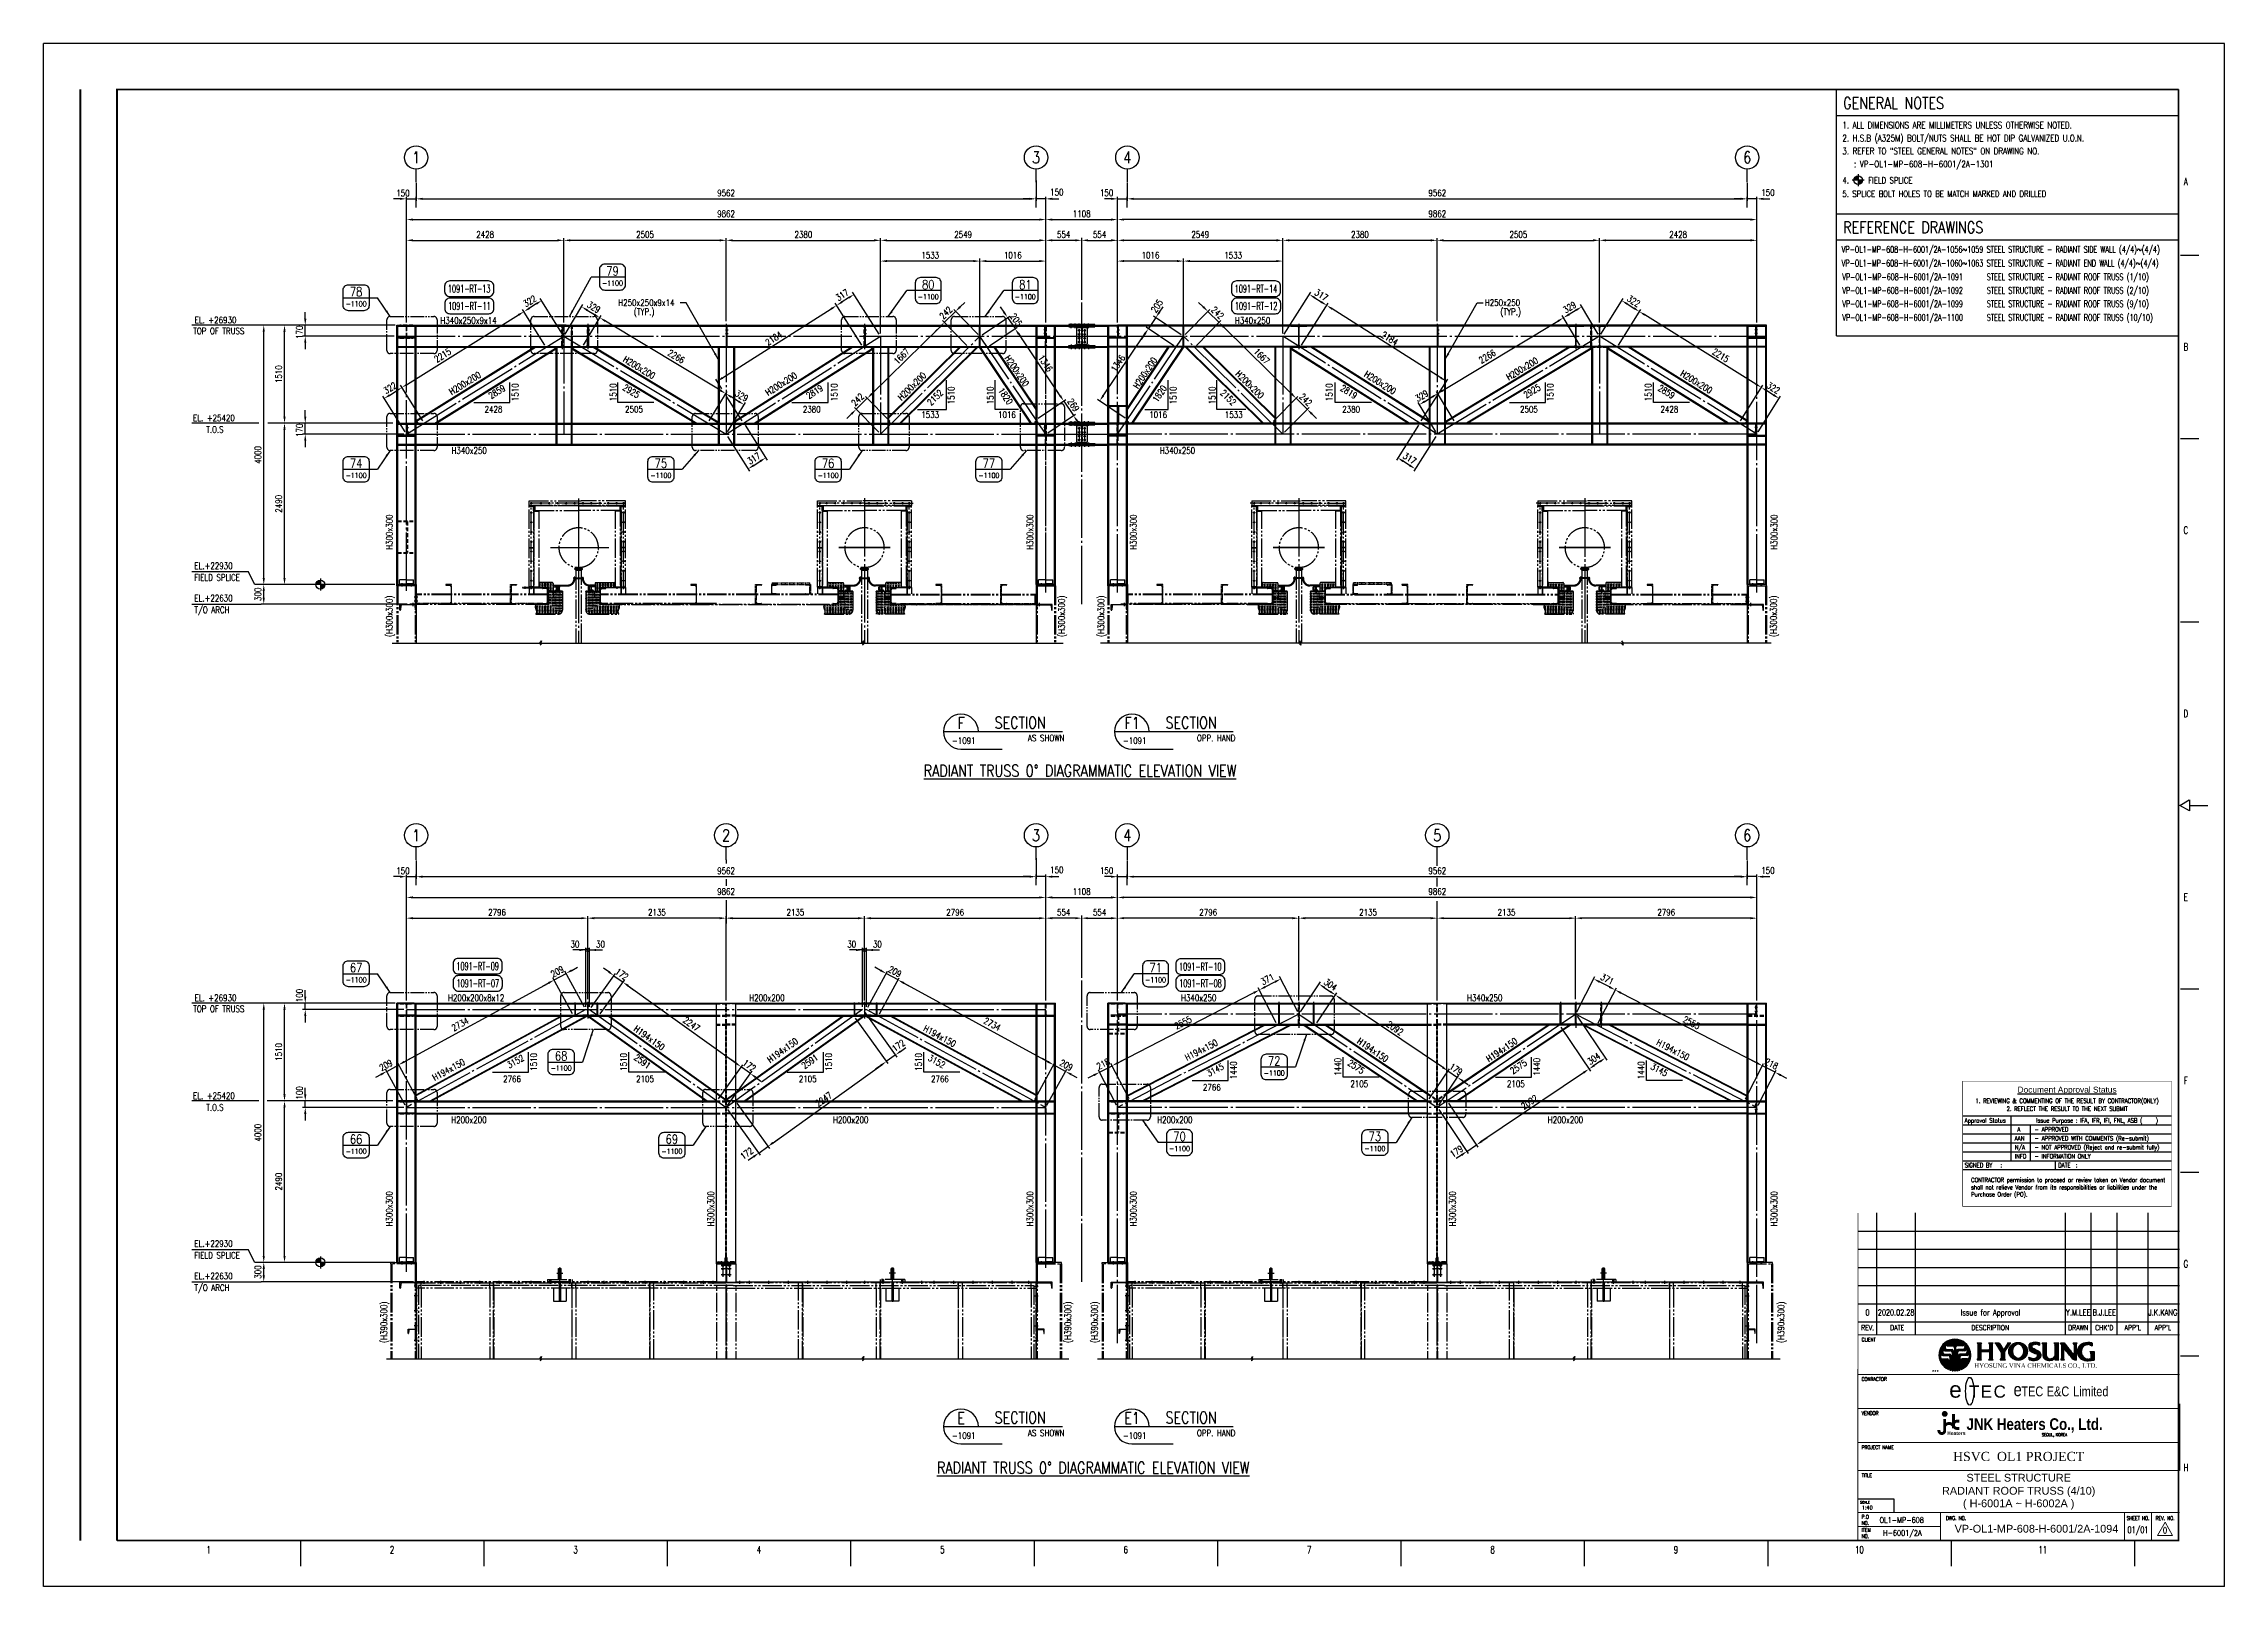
# Model space of a CAD drawing. Header units: millimetres. Extents: x 0 to 232280, y -26939 to 23794.
# Drawn here: x 162938 to 196578, y 0 to 23794 of the extents above; entities that cross this region are included whole.
import ezdxf
from ezdxf.enums import TextEntityAlignment as Align

# ---------------------------------------------------------------- set-up
doc = ezdxf.new("R2010")
doc.units = ezdxf.units.MM
doc.header["$LTSCALE"] = 30
for name, pattern in [('HIDDEN2', [0.1875, 0.125, -0.0625]), ('JNK-CENTER', [34, 30, -1.5, 1, -1.5]), ('JNK-HIDDEN', [3, 2, -1]), ('JNK-PHANTOM', [15, 10, -1, 1, -1, 1, -1]), ('PH2', [15, 10, -1, 1, -1, 1, -1])]:
    doc.linetypes.add(name, pattern=pattern)
for name, color, linetype in [('9', 2, 'HIDDEN2'), ('BODER', 7, 'Continuous'), ('border', 130, 'Continuous'), ('CEN-R', 1, 'JNK-CENTER'), ('CON-C', 4, 'Continuous'), ('CON-G', 3, 'Continuous'), ('CON-R', 1, 'Continuous'), ('CON-W', 7, 'Continuous'), ('CON-Y', 2, 'Continuous'), ('det', 2, 'PH2'), ('Dim-W', 7, 'Continuous'), ('FORM', 7, 'Continuous'), ('HID-Y', 2, 'JNK-HIDDEN'), ('PHA-M', 6, 'JNK-PHANTOM'), ('STL-OBJT', 7, 'Continuous'), ('TITLE', 7, 'Continuous'), ('TXT-C', 4, 'Continuous'), ('TXT-Y', 2, 'Continuous')]:
    doc.layers.add(name, color=color, linetype=linetype)
doc.layers.add('CONT-G', color=3, linetype='Continuous', lineweight=25)
doc.styles.add('Arial', font='arial.ttf', dxfattribs={"height": 0.2})
doc.styles.add('Logo', font='ARIALNB.TTF', dxfattribs={"width": 0.8})
doc.styles.add('ROMANS', font='ROMANS.shx', dxfattribs={"width": 0.8})
doc.styles.add('SIMPLEX', font='simplex.shx', dxfattribs={"width": 0.8})
doc.styles.get("Standard").update_dxf_attribs({"font": 'romans.shx', "width": 0.8, "bigfont": 'whgtxt.shx'})
doc.styles.add('time', font='times.ttf', dxfattribs={"height": 5})
doc.styles.add('USER1', font='swiss.ttf', dxfattribs={"width": 0.8, "height": 5})
doc.dimstyles.new('DIM35', dxfattribs={"dimscale": 35, "dimtxt": 2.5, "dimasz": 2.5, "dimexe": 0.8, "dimexo": 1, "dimgap": 1, "dimtad": 1, "dimdec": 1, "dimdsep": 46, "dimtxsty": 'SIMPLEX', "dimcen": 0, "dimclrd": 7, "dimclre": 7, "dimclrt": 2, "dimadec": 1, "dimazin": 2, "dimtfac": 1, "dimtdec": 1, "dimtix": 1, "dimtmove": 2, "dimatfit": 2, "dimfxl": 1, "dimtfill": 1, "dimarcsym": 1})
doc.dimstyles.new('DIM40', dxfattribs={"dimscale": 40, "dimtxt": 2.5, "dimasz": 2.5, "dimexe": 1, "dimexo": 1, "dimgap": 1, "dimtad": 1, "dimdec": 0, "dimdsep": 46, "dimtxsty": 'SIMPLEX', "dimcen": 0, "dimclrd": 7, "dimclre": 7, "dimclrt": 2, "dimadec": 1, "dimazin": 2, "dimtfac": 1, "dimtdec": 0, "dimtix": 1, "dimtmove": 2, "dimatfit": 2, "dimfxl": 1, "dimtolj": 1, "dimtzin": 0, "dimarcsym": 1})
pattern_1 = [(90, (7129.922, -1606.512), (-21.16667, 1e-15), [21.16667, -21.16667]), (135, (7129.922, -1585.346), (-21.166667, 3e-15), [5.29167, -19.35085, 5.29167, -29.93419])]
pattern_2 = [(0, (7129.922, -1606.512), (0, 21.16667), [21.16667, -21.16667]), (45, (7151.089, -1606.512), (1e-15, 21.166667), [5.29167, -19.35085, 5.29167, -29.93419])]

msp = doc.modelspace()

# ---------------------------------------------------------------- texts
at = {"color": 2, "lineweight": 0}
msp.add_text('1:40', height=55.204, dxfattribs=at).set_placement((191069.44, 1188.08), align=Align.CENTER)
at = {"layer": 'BODER', "color": 7, "style": 'ROMANS'}
for s, height, width, p in [('0', 92, 0.7, (191072.92, 4225.18)), ('2020.02.28', 92, 0.65, (191514.29, 4225.18)), ('Y.M.LEE', 92, 0.7, (194324.88, 4225.18)), ('B.J.LEE', 92, 0.7, (194724.88, 4225.18)), ('J.K.KANG', 92, 0.7, (195629.47, 4225.18)), ('0', 100, 0.7, (195662.05, 864.6))]:
    msp.add_text(s, height=height, dxfattribs=dict(at, width=width)).set_placement(p, align=Align.MIDDLE)
at = {"layer": 'BODER', "color": 7, "style": 'ROMANS', "width": 0.7}
msp.add_text('Issue for Approval', height=92, dxfattribs=at).set_placement((192970.08, 4225.18), align=Align.MIDDLE_CENTER)
at = {"layer": 'BODER', "color": 7, "style": 'Arial'}
for s, p in [('STEEL STRUCTURE', (193404.88, 1676.19)), ('RADIANT ROOF TRUSS (4/10)', (193404.88, 1459.78)), ('( H-6001A ~ H-6002A )', (193404.88, 1265.86))]:
    msp.add_text(s, height=120, dxfattribs=at).set_placement(p, align=Align.MIDDLE)
msp.add_text('VP-OL1-MP-608-H-6001/2A-1094', height=120, dxfattribs=at).set_placement((193679.33, 829.26), align=Align.CENTER)
at = {"layer": 'CON-Y', "style": 'SIMPLEX', "width": 0.8}
for s, height, p in [('EL. +26930', 100, (165268.04, 19480.97)), ('H340x250x9x14', 100, (169059.06, 19473.54)), ('2428', 100, (169740.41, 18103.99)), ('2505', 100, (171908.04, 18103.99)), ('2380', 100, (174649.12, 18103.99)), ('2380', 100, (182971.52, 18103.99)), ('2505', 100, (185712.6, 18103.99)), ('2428', 100, (187880.23, 18103.99)), ('EL. +25420', 100, (165242.71, 17970.97)), ('T.O.S', 100, (165446.66, 17791.39)), ('1533', 100, (176476.41, 18020.95)), ('1016', 100, (177661.47, 18020.95)), ('1016', 100, (179993.46, 18020.95)), ('1533', 100, (181159.47, 18020.95)), ('H340x250', 100, (169230.63, 17468.45)), ('H340x250', 100, (180156.9, 17468.45)), ('EL. +26930', 100, (165268.04, 9026.37)), ('H200x200x8x12', 100, (169176.25, 9026.93)), ('2766', 100, (170026.71, 7776.37)), ('2105', 100, (172078.01, 7776.37)), ('2105', 100, (174587.87, 7776.37)), ('2766', 100, (176627.74, 7776.37)), ('2766', 100, (180820.92, 7646.48)), ('2105', 100, (183095.58, 7699.9)), ('2105', 100, (185510.3, 7699.9)), ('EL. +25420', 100, (165242.71, 7516.37)), ('T.O.S', 100, (165446.66, 7336.8)), ('H200x200', 100, (169226.73, 7145.03)), ('H200x200', 100, (175116.36, 7145.03)), ('H200x200', 100, (180114.73, 7145.03)), ('H200x200', 100, (186140.87, 7145.03)), ('SEOUL, KOREA', 44.8448, (193763.57, 2317.14))]:
    msp.add_text(s, height=height, dxfattribs=at).set_placement(p)
at = {"layer": 'CON-Y', "color": 2, "style": 'SIMPLEX', "width": 0.8}
for p in [(165246.67, 19312.86), (165246.67, 8858.27)]:
    msp.add_text('TOP OF TRUSS', height=100, dxfattribs=at).set_placement(p)
at = {"layer": 'CON-Y', "style": 'SIMPLEX', "width": 0.8}
for s, p in [('1510', (170262.09, 18279.54)), ('1510', (171772.95, 18279.54)), ('1510', (175184.15, 18279.54)), ('1510', (182818.4, 18279.54)), ('1510', (186229.6, 18279.54)), ('1510', (187740.46, 18279.54)), ('1510', (176988.29, 18232.24)), ('1510', (177590.6, 18232.24)), ('1510', (180411.95, 18232.24)), ('1510', (181014.25, 18232.24)), ('H300x300', (168320.75, 15987.18)), ('H300x300', (178204.46, 15987.18)), ('H300x300', (179798.09, 15987.18)), ('H300x300', (189681.79, 15987.18)), ('(H300x300)', (168320.75, 14641.14)), ('(H300x300)', (178690.89, 14641.14)), ('(H300x300)', (179299.6, 14641.14)), ('(H300x300)', (189673.11, 14641.14)), ('1510', (170548.38, 7951.92)), ('1510', (171934.43, 7951.92)), ('1510', (175098.12, 7951.92)), ('1510', (176484.16, 7951.92)), ('1440', (181342.6, 7822.03)), ('1440', (182952, 7875.45)), ('1440', (186020.54, 7875.45)), ('1440', (187629.95, 7822.03)), ('H300x300', (168320.75, 5550.95)), ('H300x300', (173280.86, 5550.95)), ('H300x300', (178204.46, 5550.95)), ('H300x300', (179798.09, 5550.95)), ('H300x300', (184721.69, 5550.95)), ('H300x300', (189681.79, 5550.95)), ('(H390x300)', (168237.3, 3753.18)), ('(H390x300)', (178786.76, 3753.18)), ('(H390x300)', (179199.26, 3753.18)), ('(H390x300)', (189789.3, 3753.18))]:
    msp.add_text(s, height=100, rotation=90, dxfattribs=at).set_placement(p)
at = {"layer": 'Dim-W', "color": 2, "style": 'SIMPLEX', "width": 0.8}
for s, rotation, p in [('H200x200', 328.918662, (171865.89, 18897.45)), ('H200x200', 303.934547, (177758.55, 18945.37)), ('H200x200', 56.065453, (179818.62, 18461.79)), ('H200x200', 31.081338, (185537.48, 18596.54)), ('H200x200', 31.877937, (169231.82, 18370.1)), ('H200x200', 32.393239, (174111.9, 18357.77)), ('H200x200', 327.606761, (183298.49, 18670.02)), ('H200x200', 328.122063, (188175.78, 18677.92)), ('H194x150', 324.346625, (172029.68, 8577.77)), ('H194x150', 35.653375, (174144.07, 8067.77)), ('H194x150', 331.369226, (176497.09, 8574.43)), ('H194x150', 27.249439, (180575.12, 8103.5)), ('H194x150', 332.750561, (187806.35, 8356.42)), ('H194x150', 28.630774, (168970.19, 7794.2))]:
    msp.add_text(s, height=100, rotation=rotation, dxfattribs=at).set_placement(p)
at = {"layer": 'Dim-W', "color": 2, "ltscale": 0.5, "style": 'SIMPLEX', "width": 0.8}
for rotation, p in [(44.566948, (176173.44, 18282.68)), (315.433052, (181313.86, 18691.69))]:
    msp.add_text('H200x200', height=100, rotation=rotation, dxfattribs=at).set_placement(p)
at = {"layer": 'Dim-W', "color": 2, "char_height": 100, "attachment_point": 5, "style": 'SIMPLEX'}
for s, insert, rotation in [('2859', (169931.2, 18423.99), 31.877937), ('2925', (172004.28, 18434.71), 328.918662), ('2819', (174830.97, 18423.68), 32.393239), ('1820', (180153.44, 18394.93), 56.065453), ('2819', (183071.58, 18423.68), 327.606761), ('2925', (185898.26, 18434.71), 31.081338), ('2859', (187971.35, 18423.99), 328.122063), ('1820', (177776.48, 18356.8), 303.934547), ('H194x150', (183441.47, 8274.29), 326.001396), ('H194x150', (185431.08, 8274.29), 33.998604), ('2591', (172175.28, 8096.37), 324.346625), ('2591', (174757.26, 8096.37), 35.653375), ('2575', (183183.97, 8013.98), 326.001396), ('2575', (185688.58, 8013.98), 33.998604), ('3145', (181011.71, 7966.48), 27.249439), ('3145', (187860.83, 7966.48), 332.750561)]:
    msp.add_mtext(s, dxfattribs=dict(at, insert=insert, rotation=rotation))
at = {"layer": 'Dim-W', "color": 2, "ltscale": 0.5, "char_height": 100, "attachment_point": 5, "style": 'SIMPLEX'}
for s, insert, rotation in [('2152', (176689.55, 18336.25), 44.566948), ('2152', (181212.99, 18336.25), 315.433052), ('3152', (170217.5, 8096.37), 28.630774), ('3152', (176715.05, 8096.37), 331.369226)]:
    msp.add_mtext(s, dxfattribs=dict(at, insert=insert, rotation=rotation))
at = {"layer": 'TXT-C', "style": 'SIMPLEX', "width": 0.8}
for s, p in [('GENERAL NOTES', (190697.94, 22786.83)), ('REFERENCE DRAWINGS', (190697.94, 20870.33))]:
    msp.add_text(s, height=180, dxfattribs=at).set_placement(p)
for p in [(178924.11, 12489.03), (179128.95, 1739.56)]:
    msp.add_text('%%URADIANT TRUSS 0%%D DIAGRAMMATIC ELEVATION VIEW', height=180, dxfattribs=at).set_placement(p, align=Align.CENTER)
at = {"layer": 'TXT-Y', "style": 'SIMPLEX'}
for s, height, width, p in [('1. ALL DIMENSIONS ARE MILLIMETERS UNLESS OTHERWISE NOTED.', 100, 0.8, (190685.83, 22486.83)), ('2. H.S.B (A325M) BOLT/NUTS SHALL BE HOT DIP GALVANIZED U.O.N.', 100, 0.8, (190685.83, 22286.83)), ('3. REFER TO "STEEL GENERAL NOTES" ON DRAWING NO. ', 100, 0.8, (190685.83, 22086.83)), ('   : VP-OL1-MP-608-H-6001/2A-1301', 100, 0.8, (190685.83, 21886.83)), ('4.     FIELD SPLICE', 97.1429, 0.8, (190685.83, 21638.07)), ('5. SPLICE BOLT HOLES TO BE MATCH MARKED AND DRILLED', 97.1429, 0.8, (190685.83, 21429.01)), ('VP-OL1-MP-608-H-6001/2A-1056~1059', 100, 0.65, (190676.23, 20570.33)), ('STEEL STRUCTURE - RADIANT SIDE WALL (4/4)~(4/4)', 100, 0.65, (192911.7, 20570.33)), ('VP-OL1-MP-608-H-6001/2A-1060~1063', 100, 0.65, (190676.23, 20358.53)), ('VP-OL1-MP-608-H-6001/2A-1091', 100, 0.65, (190684.49, 20146.72)), ('STEEL STRUCTURE - RADIANT END WALL (4/4)~(4/4)', 100, 0.65, (192911.7, 20358.53)), ('STEEL STRUCTURE - RADIANT ROOF TRUSS (1/10) ', 100, 0.65, (192914.46, 20146.72)), ('VP-OL1-MP-608-H-6001/2A-1092', 100, 0.65, (190684.49, 19937.24)), ('VP-OL1-MP-608-H-6001/2A-1099', 100, 0.65, (190684.49, 19731.96)), ('STEEL STRUCTURE - RADIANT ROOF TRUSS (2/10) ', 100, 0.65, (192914.46, 19937.24)), ('STEEL STRUCTURE - RADIANT ROOF TRUSS (9/10) ', 100, 0.65, (192914.46, 19731.96)), ('VP-OL1-MP-608-H-6001/2A-1100', 100, 0.65, (190684.49, 19520.15)), ('STEEL STRUCTURE - RADIANT ROOF TRUSS (10/10) ', 100, 0.65, (192914.46, 19520.15)), ('EL.+22930', 100, 0.8, (165264.13, 15691.12)), ('FIELD SPLICE', 100, 0.8, (165264.13, 15511.12)), ('EL.+22630', 100, 0.8, (165264.13, 15191.12)), ('T/O ARCH', 100, 0.8, (165264.13, 15011.12)), ('EL.+22930', 100, 0.8, (165264.13, 5236.53)), ('FIELD SPLICE', 100, 0.8, (165264.13, 5056.53)), ('EL.+22630', 100, 0.8, (165264.13, 4736.53)), ('T/O ARCH', 100, 0.8, (165264.13, 4556.53))]:
    msp.add_text(s, height=height, dxfattribs=dict(at, width=width)).set_placement(p)

# ---------------------------------------------------------------- blocks, each defined once
blk = doc.blocks.new('*D2066')
at = {"layer": 'DEFPOINTS', "color": 0, "transparency": 16777216}
for p in [(171331, 10306), (171331, 9017), (173466, 8997)]:
    blk.add_point(p, dxfattribs=at)
at = {"layer": 'Dim-W', "color": 7, "linetype": 'ByBlock', "lineweight": -2, "transparency": 16777216}
for p, q in [((171331, 9057), (171331, 10338)), ((173366, 10306), (171431, 10306)), ((173466, 9037), (173466, 10338))]:
    blk.add_line(p, q, dxfattribs=at)
at = {"layer": 'Dim-W', "color": 7, "transparency": 16777216}
for points in [[(171431, 10322), (171431, 10289), (171331, 10306)], [(173366, 10322), (173366, 10289), (173466, 10306)]]:
    blk.add_solid(points, dxfattribs=at)
at = {"layer": 'Dim-W', "color": 2, "transparency": 16777216, "insert": (172399, 10396), "char_height": 100, "attachment_point": 5, "style": 'SIMPLEX', "bg_fill": 3, "box_fill_scale": 1.1, "bg_fill_color": 256, "bg_fill_true_color": 13158600, "bg_fill_transparency": 0}
blk.add_mtext('2135', dxfattribs=at)
blk = doc.blocks.new('*D2063')
at = {"layer": 'DEFPOINTS', "color": 0, "transparency": 16777216}
for p in [(175601, 10306), (173466, 8997), (175601, 8997)]:
    blk.add_point(p, dxfattribs=at)
at = {"layer": 'Dim-W', "color": 7, "linetype": 'ByBlock', "lineweight": -2, "transparency": 16777216}
for p, q in [((173466, 9037), (173466, 10338)), ((173566, 10306), (175501, 10306)), ((175601, 9037), (175601, 10338))]:
    blk.add_line(p, q, dxfattribs=at)
at = {"layer": 'Dim-W', "color": 7, "transparency": 16777216}
for points in [[(173566, 10322), (173566, 10289), (173466, 10306)], [(175501, 10322), (175501, 10289), (175601, 10306)]]:
    blk.add_solid(points, dxfattribs=at)
at = {"layer": 'Dim-W', "color": 2, "transparency": 16777216, "insert": (174534, 10396), "char_height": 100, "attachment_point": 5, "style": 'SIMPLEX', "bg_fill": 3, "box_fill_scale": 1.1, "bg_fill_color": 256, "bg_fill_true_color": 13158600, "bg_fill_transparency": 0}
blk.add_mtext('2135', dxfattribs=at)
blk = doc.blocks.new('*D2067')
at = {"layer": 'DEFPOINTS', "color": 0, "transparency": 16777216}
for p in [(178397, 10626), (168535, 8997), (178397, 8997)]:
    blk.add_point(p, dxfattribs=at)
at = {"layer": 'Dim-W', "color": 7, "linetype": 'ByBlock', "lineweight": -2, "transparency": 16777216}
for p, q in [((168535, 9037), (168535, 10658)), ((168635, 10626), (178297, 10626)), ((178397, 9037), (178397, 10658))]:
    blk.add_line(p, q, dxfattribs=at)
at = {"layer": 'Dim-W', "color": 7, "transparency": 16777216}
for points in [[(168635, 10642), (168635, 10609), (168535, 10626)], [(178297, 10642), (178297, 10609), (178397, 10626)]]:
    blk.add_solid(points, dxfattribs=at)
at = {"layer": 'Dim-W', "color": 2, "transparency": 16777216, "insert": (173466, 10716), "char_height": 100, "attachment_point": 5, "style": 'SIMPLEX', "bg_fill": 3, "box_fill_scale": 1.1, "bg_fill_color": 256, "bg_fill_true_color": 13158600, "bg_fill_transparency": 0}
blk.add_mtext('9862', dxfattribs=at)
blk = doc.blocks.new('*D2068')
at = {"layer": 'DEFPOINTS', "color": 0, "transparency": 16777216}
for p in [(179505, 10626), (178397, 8997), (179505, 8997)]:
    blk.add_point(p, dxfattribs=at)
at = {"layer": 'Dim-W', "color": 7, "linetype": 'ByBlock', "lineweight": -2, "transparency": 16777216}
for p, q in [((178397, 9037), (178397, 10658)), ((178497, 10626), (179405, 10626)), ((179505, 9037), (179505, 10658))]:
    blk.add_line(p, q, dxfattribs=at)
at = {"layer": 'Dim-W', "color": 7, "transparency": 16777216}
for points in [[(178497, 10642), (178497, 10609), (178397, 10626)], [(179405, 10642), (179405, 10609), (179505, 10626)]]:
    blk.add_solid(points, dxfattribs=at)
at = {"layer": 'Dim-W', "color": 2, "transparency": 16777216, "insert": (178951, 10716), "char_height": 100, "attachment_point": 5, "style": 'SIMPLEX', "bg_fill": 3, "box_fill_scale": 1.1, "bg_fill_color": 256, "bg_fill_true_color": 13158600, "bg_fill_transparency": 0}
blk.add_mtext('1108', dxfattribs=at)
blk = doc.blocks.new('etc')
at = {"color": 3}
blk.add_ellipse((25.31, -6.18), major_axis=(0, 5.34), ratio=0.29564, dxfattribs=at)
at = {"color": 6, "style": 'USER1'}
for s, height, p in [('e', 6.25, (17.39, -8.68)), ('T', 4.7, (25.03, -8.68)), ('E', 4.7, (29.55, -8.68)), ('C', 4.7, (34.52, -8.68))]:
    blk.add_text(s, height=height, dxfattribs=at).set_placement(p)
at = {"color": 4, "style": 'USER1', "width": 0.8}
for s, height, p in [('e', 5.1, (42.22, -8.11)), ('TEC', 3.781, (45.22, -8.15)), ('E&C', 3.781, (55.01, -8.15)), ('Limited', 3.781, (65.2, -8.15))]:
    blk.add_text(s, height=height, dxfattribs=at).set_placement(p)
blk = doc.blocks.new('TITLE')
at = {"color": 7}
for p, q in [((841, 594.85), (0, 594.85)), ((0, 0), (0, 594.85)), ((841, 0), (841, 594.85)), ((824.02, 513.34), (831.1, 513.34)), ((824.02, 442.6), (831.1, 442.6)), ((824.02, 371.87), (831.1, 371.87)), ((823.88, 301.14), (827.42, 303.26)), ((827.56, 303.26), (827.56, 299.02)), ((827.56, 299.02), (823.88, 301.14)), ((827.56, 301.14), (834.63, 301.14)), ((824.02, 230.41), (831.1, 230.41)), ((824.02, 159.68), (831.1, 159.68)), ((824.02, 88.95), (831.1, 88.95)), ((823.67, 70.34), (823.67, 44.64)), ((99.02, 17.68), (99.02, 7.78)), ((169.76, 17.68), (169.76, 7.78)), ((240.49, 17.68), (240.49, 7.78)), ((311.22, 17.68), (311.22, 7.78)), ((381.95, 17.68), (381.95, 7.78)), ((452.68, 17.68), (452.68, 7.78)), ((523.41, 17.68), (523.41, 7.78)), ((594.15, 17.68), (594.15, 7.78)), ((664.88, 17.68), (664.88, 7.78)), ((735.61, 17.68), (735.61, 7.78)), ((806.34, 17.68), (806.34, 7.78)), ((841, 0), (0, 0))]:
    blk.add_line(p, q, dxfattribs=at)
at = {"color": 5}
for p, q in [((731.11, 90.5), (733.27, 92.66)), ((731.12, 90.55), (733.27, 92.7)), ((731.13, 90.6), (733.27, 92.74)), ((731.14, 90.65), (733.27, 92.78)), ((731.16, 90.7), (733.27, 92.81)), ((731.17, 90.75), (733.27, 92.85)), ((731.18, 90.8), (733.27, 92.89)), ((731.2, 90.86), (733.27, 92.93)), ((731.22, 90.91), (733.27, 92.97)), ((731.23, 90.97), (733.27, 93.01)), ((731.25, 91.02), (733.27, 93.04)), ((731.27, 91.08), (733.27, 93.08)), ((731.29, 91.13), (733.27, 93.12)), ((731.31, 91.19), (733.27, 93.16)), ((731.33, 91.25), (733.27, 93.2)), ((731.35, 91.31), (733.27, 93.23)), ((731.37, 91.37), (733.27, 93.27)), ((731.4, 91.44), (733.27, 93.31)), ((731.42, 91.5), (733.27, 93.35)), ((731.45, 91.57), (733.27, 93.39)), ((731.48, 91.63), (733.27, 93.43)), ((731.51, 91.7), (733.27, 93.46)), ((731.54, 91.77), (733.27, 93.5)), ((731.58, 91.85), (733.27, 93.54)), ((731.61, 91.92), (733.27, 93.58)), ((731.65, 92), (734.26, 94.6)), ((731.7, 92.08), (734.18, 94.56)), ((731.74, 92.17), (734.09, 94.51)), ((731.79, 92.25), (734, 94.46)), ((731.85, 92.35), (733.91, 94.41)), ((731.91, 92.45), (733.81, 94.34)), ((731.98, 92.56), (733.7, 94.27)), ((732.06, 92.68), (733.58, 94.19)), ((732.16, 92.81), (733.44, 94.09)), ((732.29, 92.98), (733.28, 93.97)), ((732.4, 91.75), (733.27, 92.62)), ((732.44, 91.75), (733.27, 92.58)), ((732.47, 91.75), (733.27, 92.55)), ((732.48, 93.21), (733.05, 93.78)), ((733.28, 93.58), (734.33, 94.64)), ((733.31, 93.58), (734.41, 94.68)), ((733.35, 93.58), (734.48, 94.71)), ((733.39, 93.58), (734.55, 94.75)), ((733.43, 93.58), (734.62, 94.78)), ((733.47, 93.58), (734.69, 94.81)), ((733.5, 93.58), (734.76, 94.83)), ((733.54, 93.58), (734.82, 94.86)), ((733.58, 93.58), (734.88, 94.88)), ((733.62, 93.58), (734.94, 94.91)), ((733.66, 93.58), (735, 94.93)), ((733.7, 93.09), (735.76, 95.15)), ((733.7, 93.13), (735.71, 95.14)), ((733.7, 93.17), (735.66, 95.12)), ((733.7, 93.21), (735.61, 95.11)), ((733.7, 93.25), (735.56, 95.1)), ((733.7, 93.28), (735.5, 95.09)), ((733.7, 93.32), (735.45, 95.07)), ((733.7, 93.36), (735.4, 95.06)), ((733.7, 93.4), (735.35, 95.04)), ((733.7, 93.44), (735.29, 95.03)), ((733.7, 93.47), (735.24, 95.01)), ((733.7, 93.51), (735.18, 94.99)), ((733.7, 93.55), (735.12, 94.97)), ((733.7, 93.58), (735.06, 94.95)), ((733.71, 93.03), (735.85, 95.17)), ((733.71, 93.06), (735.81, 95.16)), ((733.72, 93), (735.9, 95.18)), ((733.73, 92.97), (735.95, 95.19)), ((733.74, 92.94), (736, 95.2)), ((733.75, 92.92), (736.04, 95.2)), ((733.77, 92.89), (736.09, 95.21)), ((733.78, 92.87), (736.13, 95.22)), ((733.8, 92.85), (736.18, 95.23)), ((733.82, 92.83), (736.22, 95.23)), ((733.84, 92.81), (736.27, 95.24)), ((733.86, 92.79), (736.31, 95.24)), ((733.88, 92.78), (736.36, 95.25)), ((733.91, 92.76), (736.4, 95.25)), ((733.93, 92.75), (736.44, 95.26)), ((733.96, 92.74), (736.48, 95.26)), ((733.99, 92.73), (736.53, 95.27)), ((734.02, 92.72), (736.57, 95.27)), ((734.05, 92.71), (736.61, 95.27)), ((734.08, 92.71), (736.65, 95.28)), ((734.12, 92.71), (736.69, 95.28)), ((734.16, 92.71), (736.73, 95.28)), ((734.2, 92.71), (736.77, 95.28)), ((734.23, 92.71), (736.81, 95.29)), ((734.27, 92.71), (736.85, 95.29)), ((734.31, 92.71), (736.89, 95.29)), ((734.35, 92.71), (736.93, 95.29)), ((734.39, 92.71), (736.97, 95.29)), ((734.43, 92.71), (737.01, 95.29)), ((734.46, 92.71), (737.05, 95.29)), ((734.5, 92.71), (737.09, 95.29)), ((734.54, 92.71), (737.12, 95.29)), ((734.58, 92.71), (737.16, 95.29)), ((734.62, 92.71), (737.2, 95.29)), ((734.65, 92.71), (737.24, 95.29)), ((734.69, 92.71), (737.27, 95.29)), ((734.73, 92.71), (737.31, 95.29)), ((734.77, 92.71), (737.35, 95.29)), ((734.81, 92.71), (737.38, 95.28)), ((734.85, 92.71), (737.42, 95.28)), ((734.88, 92.71), (737.46, 95.28)), ((734.92, 92.71), (737.49, 95.28)), ((734.96, 92.71), (737.53, 95.28)), ((735, 92.71), (737.56, 95.27)), ((735.04, 92.71), (737.6, 95.27)), ((735.07, 92.71), (737.63, 95.27)), ((735.11, 92.71), (737.67, 95.26)), ((735.15, 92.71), (737.7, 95.26)), ((735.19, 92.71), (737.74, 95.26)), ((735.23, 92.71), (737.77, 95.25)), ((735.27, 92.71), (737.81, 95.25)), ((735.3, 92.71), (737.84, 95.24)), ((735.34, 92.71), (737.87, 95.24)), ((735.38, 92.71), (737.91, 95.24)), ((735.42, 92.71), (737.94, 95.23)), ((735.46, 92.71), (737.97, 95.23)), ((735.5, 92.71), (738.01, 95.22)), ((735.53, 92.71), (738.04, 95.22)), ((735.57, 92.71), (738.07, 95.21)), ((735.61, 92.71), (738.11, 95.2)), ((735.65, 92.71), (738.14, 95.2)), ((735.69, 92.71), (738.17, 95.19)), ((735.72, 92.71), (738.2, 95.19)), ((735.76, 92.71), (738.24, 95.18)), ((735.8, 92.71), (738.27, 95.17)), ((735.84, 92.71), (738.3, 95.17)), ((735.88, 92.71), (738.33, 95.16)), ((735.92, 92.71), (738.36, 95.16)), ((735.95, 92.71), (738.39, 95.15)), ((735.99, 92.71), (738.43, 95.14)), ((736.03, 92.71), (738.46, 95.13)), ((736.07, 92.71), (738.49, 95.13)), ((736.11, 92.71), (738.52, 95.12)), ((736.14, 92.71), (738.55, 95.11)), ((736.18, 92.71), (738.58, 95.1)), ((736.22, 92.71), (738.61, 95.1)), ((736.26, 92.71), (738.64, 95.09)), ((736.29, 92.7), (738.67, 95.08)), ((736.33, 92.7), (738.7, 95.07)), ((736.36, 92.69), (738.73, 95.06)), ((736.39, 92.69), (738.76, 95.06)), ((736.42, 92.68), (738.79, 95.05)), ((736.45, 92.67), (738.82, 95.04)), ((736.48, 92.66), (738.85, 95.03)), ((736.5, 92.65), (738.88, 95.02)), ((736.53, 92.63), (738.91, 95.01)), ((736.55, 92.62), (738.94, 95)), ((736.58, 92.6), (738.96, 94.99)), ((736.6, 92.59), (738.99, 94.98)), ((736.62, 92.57), (739.02, 94.97)), ((736.64, 92.56), (739.05, 94.96)), ((736.66, 92.54), (739.08, 94.95)), ((736.68, 92.52), (739.11, 94.94)), ((736.7, 92.5), (739.14, 94.93)), ((736.72, 92.48), (739.16, 94.92)), ((736.74, 92.46), (739.19, 94.91)), ((736.76, 92.44), (739.22, 94.9)), ((736.77, 92.42), (739.25, 94.89)), ((736.79, 92.4), (739.27, 94.88)), ((736.8, 92.37), (739.3, 94.87)), ((736.82, 92.35), (739.33, 94.86)), ((736.83, 92.32), (739.36, 94.85)), ((736.84, 92.3), (739.38, 94.84)), ((736.85, 92.27), (739.41, 94.83)), ((736.86, 92.24), (739.44, 94.82)), ((736.87, 92.21), (739.47, 94.81)), ((736.88, 92.18), (739.49, 94.79)), ((736.88, 92.15), (739.52, 94.78)), ((736.89, 92.12), (739.55, 94.77)), ((736.89, 92.08), (739.57, 94.76)), ((736.9, 92.05), (739.6, 94.75)), ((736.9, 92.01), (739.62, 94.74)), ((736.9, 91.97), (739.65, 94.72)), ((737.55, 92.59), (739.68, 94.71)), ((737.64, 92.64), (739.7, 94.7)), ((737.71, 92.67), (739.73, 94.69)), ((737.76, 92.69), (739.75, 94.67)), ((737.81, 92.7), (739.78, 94.66)), ((737.86, 92.7), (739.81, 94.65)), ((737.9, 92.71), (739.83, 94.64)), ((737.94, 92.71), (739.86, 94.62)), ((737.98, 92.71), (739.88, 94.61)), ((738.02, 92.71), (739.91, 94.6)), ((738.05, 92.71), (739.93, 94.58)), ((738.09, 92.71), (739.96, 94.57)), ((738.13, 92.71), (739.98, 94.56)), ((738.17, 92.71), (740.01, 94.54)), ((738.21, 92.71), (740.03, 94.53)), ((738.25, 92.71), (740.06, 94.52)), ((738.28, 92.71), (740.08, 94.5)), ((738.32, 92.71), (740.1, 94.49)), ((738.36, 92.71), (740.13, 94.48)), ((738.4, 92.71), (740.15, 94.46)), ((738.44, 92.71), (740.18, 94.45)), ((738.47, 92.71), (740.2, 94.43)), ((738.51, 92.71), (740.22, 94.42)), ((738.55, 92.71), (740.25, 94.41)), ((738.59, 92.71), (740.27, 94.39)), ((738.63, 92.71), (740.3, 94.38)), ((738.67, 92.71), (740.32, 94.36)), ((738.7, 92.71), (740.34, 94.35)), ((738.74, 92.71), (740.37, 94.33)), ((738.78, 92.71), (740.39, 94.32)), ((738.82, 92.71), (740.41, 94.3)), ((738.86, 92.71), (740.44, 94.29)), ((738.9, 92.71), (740.46, 94.27)), ((738.93, 92.71), (740.48, 94.26)), ((738.97, 92.71), (740.5, 94.24)), ((739.01, 92.71), (740.53, 94.23)), ((739.05, 92.71), (740.55, 94.21)), ((739.09, 92.71), (740.57, 94.19)), ((739.12, 92.71), (740.59, 94.18)), ((739.16, 92.71), (740.62, 94.16)), ((739.2, 92.71), (740.64, 94.15)), ((739.24, 92.71), (740.66, 94.13)), ((739.28, 92.71), (740.68, 94.11)), ((739.32, 92.71), (740.71, 94.1)), ((739.35, 92.71), (740.73, 94.08)), ((739.39, 92.71), (740.75, 94.07)), ((739.43, 92.71), (740.77, 94.05)), ((739.47, 92.71), (740.79, 94.03)), ((739.51, 92.71), (740.81, 94.02)), ((739.54, 92.71), (740.84, 94)), ((739.58, 92.71), (740.45, 93.58)), ((739.62, 92.71), (740.45, 93.54)), ((739.66, 92.71), (740.45, 93.5)), ((739.7, 92.71), (740.45, 93.46)), ((739.74, 92.71), (740.45, 93.43)), ((739.77, 92.71), (740.45, 93.39)), ((739.81, 92.71), (740.45, 93.35)), ((739.85, 92.71), (740.45, 93.31)), ((739.89, 92.71), (740.45, 93.27)), ((739.93, 92.71), (740.45, 93.23)), ((739.96, 92.71), (740.45, 93.2)), ((740, 92.71), (740.45, 93.16)), ((740, 90.88), (741.97, 92.84)), ((740.04, 92.71), (740.45, 93.12)), ((740.04, 90.88), (741.99, 92.82)), ((740.08, 92.71), (740.45, 93.08)), ((740.08, 90.88), (742, 92.8)), ((740.12, 90.88), (742.02, 92.78)), ((740.13, 92.72), (740.44, 93.04)), ((740.16, 90.88), (742.04, 92.75)), ((740.18, 92.73), (740.43, 92.98)), ((740.2, 90.88), (742.05, 92.73)), ((740.23, 90.88), (742.07, 92.71)), ((740.25, 92.76), (740.4, 92.91)), ((740.27, 90.88), (742.08, 92.69)), ((740.31, 90.88), (742.1, 92.66)), ((740.35, 90.88), (742.11, 92.64)), ((740.39, 90.88), (742.13, 92.62)), ((740.42, 90.88), (742.15, 92.6)), ((740.46, 93.58), (740.86, 93.98)), ((740.5, 93.58), (740.88, 93.97)), ((740.53, 93.58), (740.9, 93.95)), ((740.57, 93.58), (740.92, 93.93)), ((740.61, 93.58), (740.94, 93.91)), ((740.65, 93.58), (740.96, 93.9)), ((740.69, 93.58), (740.98, 93.88)), ((740.72, 93.58), (741.01, 93.86)), ((740.76, 93.58), (741.03, 93.85)), ((740.78, 91.69), (741.95, 92.86)), ((740.8, 93.58), (741.05, 93.83)), ((740.83, 91.77), (741.94, 92.89)), ((740.84, 93.58), (741.07, 93.81)), ((740.85, 91.84), (741.92, 92.91)), ((740.87, 91.94), (741.89, 92.95)), ((740.87, 91.89), (741.9, 92.93)), ((740.88, 93.58), (741.09, 93.79)), ((740.88, 93.55), (741.11, 93.77)), ((740.88, 93.51), (741.13, 93.76)), ((740.88, 93.47), (741.15, 93.74)), ((740.88, 93.44), (741.17, 93.72)), ((740.88, 93.4), (741.19, 93.7)), ((740.88, 93.36), (741.21, 93.68)), ((740.88, 93.32), (741.23, 93.67)), ((740.88, 93.28), (741.25, 93.65)), ((740.88, 93.24), (741.27, 93.63)), ((740.88, 93.21), (741.29, 93.61)), ((740.88, 93.17), (741.31, 93.59)), ((740.88, 93.13), (741.33, 93.57)), ((740.88, 93.09), (741.35, 93.55)), ((740.88, 93.05), (741.37, 93.54)), ((740.88, 93.02), (741.38, 93.52)), ((740.88, 92.98), (741.4, 93.5)), ((740.88, 92.94), (741.42, 93.48)), ((740.88, 92.9), (741.44, 93.46)), ((740.88, 92.86), (741.46, 93.44)), ((740.88, 92.82), (741.48, 93.42)), ((740.88, 92.79), (741.5, 93.4)), ((740.88, 92.75), (741.52, 93.38)), ((740.88, 92.71), (741.54, 93.36)), ((740.88, 92.67), (741.55, 93.34)), ((740.88, 92.63), (741.57, 93.32)), ((740.88, 92.6), (741.59, 93.3)), ((740.88, 92.56), (741.61, 93.28)), ((740.88, 92.52), (741.63, 93.26)), ((740.88, 92.48), (741.64, 93.24)), ((740.88, 92.44), (741.66, 93.22)), ((740.88, 92.4), (741.68, 93.2)), ((740.88, 92.37), (741.7, 93.18)), ((740.88, 92.33), (741.72, 93.16)), ((740.88, 92.29), (741.73, 93.14)), ((740.88, 92.25), (741.75, 93.12)), ((740.88, 92.21), (741.77, 93.1)), ((740.88, 92.18), (741.79, 93.08)), ((740.88, 92.14), (741.8, 93.06)), ((740.88, 92.1), (741.82, 93.04)), ((740.88, 92.06), (741.84, 93.01)), ((740.88, 92.02), (741.85, 92.99)), ((740.88, 91.98), (741.87, 92.97)), ((741.34, 91.75), (742.16, 92.57)), ((741.38, 91.75), (742.18, 92.55)), ((741.41, 91.75), (742.19, 92.53)), ((745.66, 93.89), (745.7, 93.93)), ((745.7, 93.83), (745.8, 93.93)), ((745.74, 93.77), (745.89, 93.93)), ((745.77, 93.72), (745.99, 93.93)), ((745.81, 93.66), (746.08, 93.93)), ((745.85, 93.6), (746.18, 93.93)), ((745.89, 93.54), (746.27, 93.93)), ((745.92, 93.49), (746.36, 93.93)), ((745.93, 93.3), (746.55, 93.93)), ((745.93, 93.21), (746.65, 93.93)), ((745.93, 93.11), (746.74, 93.93)), ((745.93, 93.02), (746.84, 93.93)), ((745.93, 92.92), (746.93, 93.93)), ((745.93, 92.83), (747.03, 93.93)), ((745.93, 92.73), (747.12, 93.93)), ((745.93, 92.64), (747.22, 93.93)), ((745.93, 92.54), (747.31, 93.93)), ((745.93, 93.4), (746.46, 93.93)), ((745.93, 92.45), (747.3, 93.82)), ((745.93, 92.35), (747.12, 93.55)), ((745.93, 92.26), (747.08, 93.41)), ((745.93, 92.16), (747.08, 93.31)), ((745.93, 92.07), (747.08, 93.22)), ((745.93, 91.97), (747.08, 93.12)), ((745.93, 91.88), (747.08, 93.03)), ((745.93, 91.78), (747.08, 92.93)), ((745.93, 91.69), (747.08, 92.84)), ((745.93, 91.6), (747.08, 92.74)), ((745.93, 91.5), (747.08, 92.65)), ((745.93, 91.41), (747.08, 92.55)), ((750.06, 93.93), (750.06, 93.93)), ((750.1, 93.87), (750.16, 93.93)), ((750.14, 93.81), (750.25, 93.93)), ((750.18, 93.75), (750.35, 93.93)), ((750.21, 93.7), (750.44, 93.93)), ((750.25, 93.64), (750.54, 93.93)), ((750.29, 93.58), (750.63, 93.93)), ((750.33, 93.53), (750.73, 93.93)), ((750.36, 93.46), (750.82, 93.93)), ((750.36, 93.37), (750.92, 93.93)), ((750.36, 93.27), (751.01, 93.93)), ((750.36, 93.18), (751.11, 93.93)), ((750.36, 93.08), (751.2, 93.93)), ((750.36, 92.99), (751.3, 93.93)), ((750.36, 92.89), (751.39, 93.93)), ((750.36, 92.8), (751.48, 93.93)), ((750.36, 92.7), (751.58, 93.93)), ((750.36, 92.61), (751.67, 93.93)), ((750.36, 92.51), (751.77, 93.93)), ((750.36, 92.42), (751.67, 93.74)), ((750.36, 92.32), (751.5, 93.47)), ((750.36, 92.23), (751.5, 93.38)), ((750.36, 92.13), (751.5, 93.28)), ((750.36, 92.04), (751.5, 93.19)), ((750.36, 91.94), (751.5, 93.09)), ((750.36, 91.85), (751.5, 93)), ((750.36, 91.76), (751.5, 92.9)), ((750.36, 91.66), (751.5, 92.81)), ((750.36, 91.57), (751.5, 92.71)), ((750.36, 91.47), (751.5, 92.62)), ((750.36, 91.38), (751.5, 92.52)), ((752.5, 93.9), (752.53, 93.93)), ((752.55, 93.85), (752.62, 93.93)), ((752.6, 93.8), (752.72, 93.93)), ((752.64, 93.76), (752.81, 93.93)), ((752.69, 93.71), (752.91, 93.93)), ((752.74, 93.66), (753, 93.93)), ((752.78, 93.61), (753.1, 93.93)), ((752.83, 93.56), (753.19, 93.93)), ((752.88, 93.52), (753.29, 93.93)), ((752.92, 93.46), (753.38, 93.93)), ((752.95, 93.4), (753.48, 93.93)), ((752.99, 93.34), (753.57, 93.93)), ((753.02, 93.28), (753.67, 93.93)), ((753.06, 93.22), (753.76, 93.93)), ((753.09, 93.17), (753.86, 93.93)), ((753.13, 93.11), (753.95, 93.93)), ((753.16, 93.05), (754.05, 93.93)), ((753.2, 92.99), (754.11, 93.9)), ((753.24, 92.93), (754.15, 93.85)), ((753.27, 92.87), (754.2, 93.8)), ((753.31, 92.81), (754.25, 93.75)), ((753.34, 92.75), (754.29, 93.7)), ((753.38, 92.69), (754.34, 93.65)), ((753.41, 92.63), (754.39, 93.61)), ((753.45, 92.57), (754.43, 93.55)), ((753.48, 92.51), (754.46, 93.49)), ((753.52, 92.45), (754.5, 93.43)), ((753.56, 92.39), (754.54, 93.37)), ((753.59, 92.34), (754.57, 93.32)), ((753.63, 92.28), (754.61, 93.26)), ((753.66, 92.22), (754.64, 93.2)), ((753.7, 92.16), (754.68, 93.14)), ((753.73, 92.1), (754.71, 93.08)), ((753.77, 92.04), (754.75, 93.02)), ((753.8, 91.98), (754.78, 92.96)), ((753.84, 91.92), (754.82, 92.9)), ((753.88, 91.86), (754.86, 92.84)), ((753.91, 91.8), (754.89, 92.78)), ((753.95, 91.74), (754.93, 92.72)), ((753.98, 91.68), (754.96, 92.66)), ((754.02, 91.62), (755, 92.6)), ((754.05, 91.57), (755.03, 92.54)), ((754.87, 90.2), (758.6, 93.93)), ((754.9, 90.14), (758.53, 93.77)), ((754.9, 90.04), (758.33, 93.47)), ((754.9, 89.95), (758.13, 93.18)), ((754.9, 89.85), (757.94, 92.89)), ((754.9, 89.76), (757.74, 92.59)), ((755.99, 91.41), (758.5, 93.93)), ((756.19, 91.71), (758.41, 93.93)), ((756.4, 92.01), (758.31, 93.93)), ((756.6, 92.31), (758.22, 93.93)), ((756.81, 92.61), (758.12, 93.93)), ((757.01, 92.91), (758.03, 93.93)), ((757.21, 93.21), (757.93, 93.93)), ((757.41, 93.88), (757.46, 93.93)), ((757.41, 93.78), (757.55, 93.93)), ((757.41, 93.69), (757.65, 93.93)), ((757.41, 93.59), (757.74, 93.93)), ((757.41, 93.5), (757.84, 93.93)), ((757.86, 90.66), (761.24, 94.04)), ((757.86, 90.83), (761.06, 94.03)), ((757.86, 90.74), (761.15, 94.03)), ((757.86, 90.57), (760.08, 92.79)), ((757.87, 90.93), (760.96, 94.01)), ((757.88, 91.02), (760.86, 94)), ((757.89, 91.12), (760.75, 93.98)), ((757.91, 91.22), (760.65, 93.96)), ((757.93, 91.33), (760.54, 93.93)), ((757.96, 91.44), (760.42, 93.9)), ((757.99, 91.56), (760.3, 93.86)), ((758.03, 91.69), (760.17, 93.82)), ((758.08, 91.82), (760.03, 93.76)), ((758.15, 91.97), (759.88, 93.7)), ((758.23, 92.13), (759.71, 93.61)), ((758.33, 92.33), (759.51, 93.5)), ((758.51, 92.59), (759.25, 93.32)), ((760.32, 93.04), (761.33, 94.04)), ((760.62, 93.25), (761.42, 94.05)), ((760.79, 93.34), (761.5, 94.05)), ((760.93, 93.39), (761.59, 94.04)), ((761.06, 93.43), (761.67, 94.04)), ((761.17, 93.45), (761.75, 94.04)), ((761.27, 93.47), (761.83, 94.03)), ((761.36, 93.48), (761.9, 94.02)), ((761.45, 93.48), (761.98, 94.01)), ((761.53, 93.48), (762.05, 94)), ((761.61, 93.47), (762.13, 93.99)), ((761.69, 93.46), (762.2, 93.97)), ((761.76, 93.45), (762.27, 93.96)), ((761.83, 93.44), (762.34, 93.94)), ((761.9, 93.42), (762.41, 93.93)), ((761.97, 93.4), (762.47, 93.91)), ((762.03, 93.38), (762.54, 93.89)), ((762.09, 93.35), (762.61, 93.87)), ((762.15, 93.33), (762.67, 93.85)), ((762.21, 93.3), (762.73, 93.83)), ((762.26, 93.27), (762.8, 93.8)), ((762.32, 93.24), (762.86, 93.78)), ((762.37, 93.21), (762.92, 93.75)), ((762.42, 93.17), (762.98, 93.73)), ((762.47, 93.14), (763.04, 93.7)), ((762.52, 93.1), (763.09, 93.68)), ((762.57, 93.06), (763.15, 93.65)), ((762.61, 93.02), (763.21, 93.62)), ((762.66, 92.98), (763.26, 93.59)), ((762.7, 92.94), (763.32, 93.56)), ((762.74, 92.9), (763.37, 93.53)), ((762.79, 92.85), (763.43, 93.49)), ((762.83, 92.81), (763.48, 93.46)), ((762.87, 92.76), (763.53, 93.43)), ((762.9, 92.72), (763.58, 93.39)), ((762.94, 92.67), (763.63, 93.36)), ((762.98, 92.62), (763.68, 93.32)), ((763.01, 92.57), (763.73, 93.28)), ((763.05, 92.52), (763.78, 93.25)), ((763.08, 92.47), (763.82, 93.21)), ((763.11, 92.41), (763.87, 93.17)), ((763.14, 92.36), (763.92, 93.13)), ((763.17, 92.3), (763.96, 93.09)), ((763.2, 92.25), (764, 93.05)), ((763.23, 92.19), (764.05, 93.01)), ((763.26, 92.13), (764.09, 92.96)), ((763.29, 92.07), (764.13, 92.92)), ((763.31, 92.01), (764.17, 92.88)), ((763.34, 91.95), (764.21, 92.83)), ((763.36, 91.89), (764.25, 92.79)), ((763.38, 91.83), (764.29, 92.74)), ((763.4, 91.76), (764.33, 92.69)), ((763.42, 91.7), (764.37, 92.65)), ((763.44, 91.63), (764.41, 92.6)), ((763.46, 91.56), (764.44, 92.55)), ((765.56, 92.05), (767.57, 94.06)), ((765.56, 92.13), (767.47, 94.04)), ((765.56, 92.21), (767.37, 94.03)), ((765.56, 92.3), (767.27, 94.01)), ((765.56, 92.39), (767.16, 93.98)), ((765.56, 92.47), (767.05, 93.96)), ((765.56, 92.56), (766.94, 93.93)), ((765.56, 92.65), (766.82, 93.9)), ((765.57, 91.97), (767.67, 94.07)), ((765.58, 91.9), (767.76, 94.08)), ((765.58, 92.75), (766.7, 93.87)), ((765.59, 91.82), (767.86, 94.09)), ((765.6, 92.85), (766.57, 93.83)), ((765.61, 91.75), (767.95, 94.09)), ((765.63, 91.69), (768.04, 94.1)), ((765.64, 92.98), (766.44, 93.78)), ((765.65, 91.62), (768.13, 94.1)), ((765.67, 91.56), (766.93, 92.82)), ((765.69, 91.49), (766.87, 92.67)), ((765.71, 93.13), (766.29, 93.72)), ((765.72, 91.43), (766.85, 92.56)), ((765.88, 93.38), (766.04, 93.55)), ((767.29, 93.18), (768.21, 94.1)), ((767.46, 93.26), (768.3, 94.1)), ((767.59, 93.31), (768.38, 94.1)), ((767.69, 93.33), (768.47, 94.1)), ((767.79, 93.34), (768.55, 94.1)), ((767.89, 93.35), (768.63, 94.09)), ((767.98, 93.36), (768.71, 94.08)), ((768.07, 93.36), (768.79, 94.08)), ((768.16, 93.36), (768.87, 94.07)), ((768.25, 93.36), (768.94, 94.06)), ((768.33, 93.36), (769.02, 94.05)), ((768.41, 93.36), (769.09, 94.04)), ((768.49, 93.35), (769.17, 94.03)), ((768.57, 93.35), (769.24, 94.02)), ((768.65, 93.34), (769.31, 94)), ((768.72, 93.33), (769.38, 93.99)), ((768.8, 93.32), (769.45, 93.97)), ((768.87, 93.31), (769.52, 93.96)), ((768.94, 93.29), (769.59, 93.94)), ((769.01, 93.28), (769.66, 93.92)), ((769.07, 93.25), (769.69, 93.87)), ((769.13, 93.23), (769.69, 93.79)), ((769.19, 93.2), (769.69, 93.7)), ((769.25, 93.18), (769.69, 93.62)), ((769.31, 93.15), (769.69, 93.53)), ((769.37, 93.12), (769.69, 93.45)), ((769.43, 93.09), (769.69, 93.36)), ((769.48, 93.07), (769.69, 93.28)), ((769.54, 93.04), (769.69, 93.19)), ((769.6, 93.01), (769.69, 93.11)), ((769.66, 92.98), (769.69, 93.02)), ((770.73, 93.89), (770.77, 93.93)), ((770.77, 93.84), (770.86, 93.93)), ((770.8, 93.78), (770.94, 93.93)), ((770.83, 93.73), (771.03, 93.93)), ((770.86, 93.68), (771.11, 93.93)), ((770.89, 93.62), (771.2, 93.93)), ((770.92, 93.57), (771.28, 93.93)), ((770.95, 93.51), (771.37, 93.93)), ((770.99, 93.46), (771.45, 93.93)), ((770.99, 93.38), (771.54, 93.93)), ((770.99, 93.29), (771.62, 93.93)), ((770.99, 93.2), (771.71, 93.93)), ((770.99, 93.12), (771.79, 93.93)), ((770.99, 93.03), (771.88, 93.93)), ((770.99, 92.95), (771.97, 93.93)), ((770.99, 92.86), (772.05, 93.93)), ((770.99, 92.78), (772.14, 93.93)), ((770.99, 92.69), (772.22, 93.93)), ((770.99, 92.61), (772.31, 93.93)), ((770.99, 92.52), (772.39, 93.93)), ((770.99, 92.44), (772.48, 93.93)), ((770.99, 92.35), (772.52, 93.89)), ((770.99, 92.27), (772.4, 93.68)), ((770.99, 92.18), (772.29, 93.48)), ((770.99, 92.1), (772.27, 93.38)), ((770.99, 92.01), (772.27, 93.3)), ((770.99, 91.92), (772.27, 93.21)), ((770.99, 91.84), (772.27, 93.13)), ((770.99, 91.75), (772.27, 93.04)), ((770.99, 91.67), (772.27, 92.96)), ((770.99, 91.58), (772.27, 92.87)), ((770.99, 91.5), (772.27, 92.78)), ((770.99, 91.41), (772.27, 92.7)), ((770.99, 91.33), (772.27, 92.61)), ((770.99, 91.24), (772.27, 92.53)), ((775.29, 93.93), (775.29, 93.93)), ((775.32, 93.87), (775.38, 93.93)), ((775.36, 93.82), (775.46, 93.93)), ((775.39, 93.76), (775.55, 93.93)), ((775.42, 93.71), (775.63, 93.93)), ((775.45, 93.66), (775.72, 93.93)), ((775.48, 93.6), (775.81, 93.93)), ((775.51, 93.55), (775.89, 93.93)), ((775.54, 93.49), (775.98, 93.93)), ((775.56, 93.43), (776.06, 93.93)), ((775.56, 93.35), (776.15, 93.93)), ((775.56, 93.26), (776.23, 93.93)), ((775.56, 93.17), (776.32, 93.93)), ((775.56, 93.09), (776.4, 93.93)), ((775.56, 93), (776.49, 93.93)), ((775.56, 92.92), (776.57, 93.93)), ((775.56, 92.83), (776.66, 93.93)), ((775.56, 92.75), (776.74, 93.93)), ((775.56, 92.66), (776.83, 93.93)), ((775.56, 92.58), (776.91, 93.93)), ((775.56, 92.49), (777, 93.93)), ((775.56, 92.41), (777.09, 93.93)), ((775.56, 92.32), (777.06, 93.82)), ((775.56, 92.24), (776.94, 93.61)), ((775.56, 92.15), (776.85, 93.44)), ((775.56, 92.07), (776.85, 93.35)), ((775.56, 91.98), (776.85, 93.27)), ((775.56, 91.89), (776.85, 93.18)), ((775.56, 91.81), (776.85, 93.1)), ((775.56, 91.72), (776.85, 93.01)), ((775.56, 91.64), (776.85, 92.93)), ((775.56, 91.55), (776.85, 92.84)), ((775.56, 91.47), (776.85, 92.75)), ((775.56, 91.38), (776.85, 92.67)), ((775.56, 91.3), (776.85, 92.58)), ((777.84, 93.92), (777.84, 93.93)), ((777.88, 93.86), (777.94, 93.93)), ((777.91, 93.8), (778.03, 93.93)), ((777.95, 93.74), (778.13, 93.93)), ((777.98, 93.68), (778.22, 93.93)), ((778.02, 93.62), (778.32, 93.93)), ((778.05, 93.56), (778.41, 93.93)), ((778.09, 93.5), (778.51, 93.93)), ((778.12, 93.44), (778.6, 93.93)), ((778.15, 93.38), (778.7, 93.93)), ((778.19, 93.32), (778.79, 93.93)), ((778.2, 93.24), (778.89, 93.93)), ((778.2, 93.15), (778.98, 93.93)), ((778.2, 93.05), (779.08, 93.93)), ((778.2, 92.96), (779.17, 93.93)), ((778.2, 92.86), (779.22, 93.88)), ((778.2, 92.77), (779.26, 93.83)), ((778.2, 92.67), (779.3, 93.77)), ((778.2, 92.58), (779.34, 93.72)), ((778.2, 92.48), (779.38, 93.66)), ((778.2, 92.39), (779.42, 93.61)), ((778.2, 92.29), (779.46, 93.56)), ((778.2, 92.2), (779.5, 93.5)), ((778.2, 92.11), (779.55, 93.45)), ((778.2, 92.01), (779.59, 93.39)), ((778.2, 91.92), (779.63, 93.34)), ((778.2, 91.82), (779.67, 93.29)), ((778.2, 91.73), (779.71, 93.23)), ((778.2, 91.63), (779.75, 93.18)), ((778.2, 91.54), (779.79, 93.13)), ((778.2, 91.44), (779.83, 93.07)), ((778.2, 91.35), (779.87, 93.02)), ((778.2, 91.25), (779.92, 92.96)), ((778.2, 91.16), (779.96, 92.91)), ((778.2, 91.06), (780, 92.86)), ((778.2, 90.97), (780.04, 92.8)), ((779.02, 91.69), (780.08, 92.75)), ((779.11, 91.68), (780.12, 92.7)), ((779.16, 91.64), (780.16, 92.64)), ((779.2, 91.59), (780.21, 92.59)), ((779.25, 91.54), (780.25, 92.54)), ((782.75, 93.9), (782.77, 93.93)), ((782.78, 93.84), (782.87, 93.93)), ((782.82, 93.78), (782.96, 93.93)), ((782.85, 93.72), (783.06, 93.93)), ((782.89, 93.66), (783.15, 93.93)), ((782.92, 93.6), (783.25, 93.93)), ((782.96, 93.54), (783.34, 93.93)), ((782.99, 93.48), (783.44, 93.93)), ((783.03, 93.42), (783.53, 93.93)), ((783.06, 93.36), (783.63, 93.93)), ((783.1, 93.21), (783.82, 93.93)), ((783.1, 93.11), (783.91, 93.93)), ((783.1, 93.02), (784.01, 93.93)), ((783.1, 92.92), (784.1, 93.93)), ((783.1, 92.83), (784.2, 93.93)), ((783.1, 93.3), (783.72, 93.93)), ((783.1, 92.73), (784.13, 93.77)), ((783.1, 92.64), (784, 93.54)), ((783.1, 92.55), (783.87, 93.31)), ((783.1, 92.45), (783.86, 93.21)), ((783.1, 92.36), (783.86, 93.12)), ((783.1, 92.26), (783.86, 93.02)), ((783.1, 92.17), (783.86, 92.93)), ((783.1, 92.07), (783.86, 92.83)), ((783.1, 91.98), (783.86, 92.74)), ((783.1, 91.88), (783.86, 92.64)), ((783.1, 91.79), (783.86, 92.55)), ((784.34, 90.26), (788.13, 94.05)), ((784.34, 90.34), (788.03, 94.04)), ((784.34, 90.43), (787.94, 94.03)), ((784.34, 90.51), (787.84, 94.02)), ((784.34, 90.6), (787.74, 94)), ((784.34, 90.69), (787.64, 93.99)), ((784.35, 90.78), (787.54, 93.97)), ((784.36, 90.87), (787.43, 93.95)), ((784.37, 90.97), (787.32, 93.92)), ((784.38, 91.07), (787.21, 93.9)), ((784.4, 91.17), (787.09, 93.87)), ((784.42, 91.28), (786.97, 93.83)), ((784.44, 91.39), (786.85, 93.79)), ((784.47, 91.5), (786.72, 93.75)), ((784.51, 91.62), (786.58, 93.69)), ((784.55, 91.75), (786.41, 93.61)), ((784.61, 91.89), (786.24, 93.53)), ((784.68, 92.05), (786.06, 93.43)), ((784.77, 92.23), (785.85, 93.31)), ((784.92, 92.46), (785.59, 93.13)), ((786.95, 92.78), (788.22, 94.05)), ((787.18, 92.93), (788.31, 94.06)), ((787.35, 93.01), (788.4, 94.06)), ((787.49, 93.07), (788.48, 94.06)), ((787.62, 93.12), (788.57, 94.06)), ((787.74, 93.15), (788.65, 94.06)), ((787.85, 93.17), (788.74, 94.06)), ((787.95, 93.19), (788.82, 94.05)), ((788.05, 93.2), (788.9, 94.05)), ((788.14, 93.21), (788.98, 94.04)), ((788.23, 93.21), (789.06, 94.04)), ((788.32, 93.22), (789.13, 94.03)), ((788.41, 93.21), (789.21, 94.02)), ((788.49, 93.21), (789.28, 94.01)), ((788.57, 93.21), (789.36, 94)), ((788.64, 93.2), (789.43, 93.99)), ((788.72, 93.19), (789.5, 93.97)), ((788.79, 93.18), (789.58, 93.96)), ((788.87, 93.16), (789.65, 93.95)), ((788.94, 93.15), (789.72, 93.93)), ((789, 93.13), (789.79, 93.91)), ((789.07, 93.11), (789.86, 93.9)), ((789.14, 93.09), (789.92, 93.88)), ((789.2, 93.07), (789.95, 93.82)), ((789.26, 93.05), (789.95, 93.73)), ((789.32, 93.02), (789.95, 93.65)), ((789.38, 93), (789.95, 93.56)), ((789.44, 92.97), (789.95, 93.48)), ((789.5, 92.95), (789.95, 93.39)), ((789.56, 92.92), (789.95, 93.31)), ((789.62, 92.89), (789.95, 93.22)), ((789.68, 92.86), (789.95, 93.14)), ((789.73, 92.84), (789.95, 93.05)), ((789.79, 92.81), (789.95, 92.97)), ((789.85, 92.78), (789.95, 92.88)), ((789.91, 92.75), (789.95, 92.8)), ((730.96, 89.25), (731.52, 89.81)), ((730.96, 89.21), (731.52, 89.77)), ((730.96, 89.17), (731.52, 89.73)), ((730.96, 89.13), (731.52, 89.69)), ((730.97, 89.52), (732.4, 90.95)), ((730.97, 89.48), (732.4, 90.91)), ((730.97, 89.44), (732.4, 90.87)), ((730.97, 89.4), (732.4, 90.83)), ((730.97, 89.36), (732.4, 90.8)), ((730.97, 89.33), (731.52, 89.88)), ((730.97, 89.29), (731.52, 89.85)), ((730.97, 89.09), (731.52, 89.65)), ((730.97, 89.06), (731.52, 89.62)), ((730.97, 89.02), (731.52, 89.58)), ((730.97, 88.98), (731.52, 89.54)), ((730.97, 88.95), (731.52, 89.5)), ((730.97, 88.91), (731.52, 89.46)), ((730.97, 88.87), (731.52, 89.43)), ((730.97, 88.84), (731.52, 89.39)), ((730.98, 89.65), (732.4, 91.06)), ((730.98, 89.61), (732.4, 91.02)), ((730.98, 89.57), (732.4, 90.99)), ((730.98, 88.8), (731.52, 89.35)), ((730.98, 88.76), (731.52, 89.31)), ((730.98, 88.73), (731.52, 89.27)), ((730.98, 88.69), (731.52, 89.23)), ((730.99, 89.77), (732.4, 91.18)), ((730.99, 89.73), (732.4, 91.14)), ((730.99, 89.69), (732.4, 91.1)), ((730.99, 88.66), (731.52, 89.2)), ((730.99, 88.62), (731.52, 89.16)), ((730.99, 88.59), (731.52, 89.12)), ((731, 89.86), (732.4, 91.25)), ((731, 89.82), (732.4, 91.22)), ((731, 88.55), (731.52, 89.08)), ((731, 88.52), (731.52, 89.04)), ((731, 88.48), (731.52, 89.01)), ((731.01, 89.94), (732.4, 91.33)), ((731.01, 89.9), (732.4, 91.29)), ((731.01, 88.45), (731.52, 88.97)), ((731.01, 88.42), (731.52, 88.93)), ((731.02, 90.03), (732.4, 91.41)), ((731.02, 89.99), (732.4, 91.37)), ((731.02, 88.38), (731.52, 88.89)), ((731.02, 88.35), (731.52, 88.85)), ((731.03, 90.08), (732.4, 91.44)), ((731.03, 88.32), (731.52, 88.81)), ((731.03, 88.28), (731.52, 88.78)), ((731.04, 90.12), (732.4, 91.48)), ((731.04, 88.25), (731.52, 88.74)), ((731.04, 88.22), (731.52, 88.7)), ((731.05, 90.21), (732.4, 91.56)), ((731.05, 90.17), (732.4, 91.52)), ((731.05, 88.18), (731.52, 88.66)), ((731.05, 88.15), (731.52, 88.62)), ((731.06, 90.26), (732.4, 91.6)), ((731.06, 88.12), (731.52, 88.59)), ((731.06, 88.09), (731.52, 88.55)), ((731.07, 90.31), (732.4, 91.64)), ((731.07, 88.05), (731.52, 88.51)), ((731.08, 90.35), (732.4, 91.67)), ((731.08, 88.02), (731.52, 88.47)), ((731.08, 87.99), (731.52, 88.43)), ((731.09, 90.4), (732.4, 91.71)), ((731.09, 87.96), (731.52, 88.39)), ((731.09, 87.93), (731.53, 88.36)), ((731.1, 90.45), (732.4, 91.75)), ((731.1, 87.89), (731.53, 88.32)), ((731.11, 87.86), (731.53, 88.29)), ((731.12, 87.83), (731.54, 88.25)), ((731.12, 87.8), (731.54, 88.22)), ((731.13, 87.77), (731.55, 88.19)), ((731.14, 87.74), (731.56, 88.16)), ((731.14, 87.71), (731.57, 88.14)), ((731.15, 87.68), (731.58, 88.11)), ((731.16, 87.65), (731.6, 88.08)), ((731.17, 87.62), (731.61, 88.06)), ((731.18, 87.59), (731.62, 88.03)), ((731.18, 87.56), (731.64, 88.01)), ((731.19, 87.53), (731.65, 87.99)), ((731.2, 87.5), (731.67, 87.97)), ((731.21, 87.47), (731.69, 87.94)), ((731.22, 87.44), (731.71, 87.92)), ((731.23, 87.41), (731.72, 87.91)), ((731.24, 87.38), (731.74, 87.89)), ((731.24, 87.35), (731.76, 87.87)), ((731.25, 87.32), (731.79, 87.85)), ((731.26, 87.29), (731.81, 87.84)), ((731.27, 87.26), (731.83, 87.82)), ((731.28, 87.23), (731.85, 87.81)), ((731.29, 87.21), (731.88, 87.79)), ((731.3, 87.18), (731.9, 87.78)), ((731.31, 87.15), (731.93, 87.77)), ((731.32, 87.12), (731.96, 87.76)), ((731.33, 87.09), (731.99, 87.75)), ((731.34, 87.06), (732.02, 87.74)), ((731.35, 87.04), (732.05, 87.73)), ((731.36, 87.01), (732.08, 87.72)), ((731.37, 86.98), (732.11, 87.72)), ((731.38, 86.95), (732.15, 87.72)), ((731.39, 86.93), (732.18, 87.71)), ((731.41, 86.9), (732.22, 87.71)), ((731.42, 86.87), (732.26, 87.71)), ((731.43, 86.85), (732.3, 87.71)), ((731.44, 86.82), (732.34, 87.71)), ((731.45, 86.79), (732.37, 87.71)), ((731.46, 86.76), (732.41, 87.71)), ((731.47, 86.74), (732.45, 87.71)), ((731.48, 86.71), (732.49, 87.71)), ((731.5, 86.68), (732.53, 87.71)), ((731.51, 86.66), (732.56, 87.71)), ((731.52, 86.63), (732.6, 87.71)), ((731.53, 86.61), (732.64, 87.71)), ((731.54, 86.58), (732.68, 87.71)), ((731.56, 89.92), (732.4, 90.76)), ((731.56, 86.55), (732.72, 87.71)), ((731.57, 86.53), (732.76, 87.71)), ((731.58, 86.5), (732.79, 87.71)), ((731.59, 86.48), (732.83, 87.71)), ((731.6, 89.92), (732.4, 90.72)), ((731.61, 86.45), (732.87, 87.71)), ((731.62, 86.43), (732.91, 87.71)), ((731.63, 86.4), (732.95, 87.71)), ((731.64, 89.92), (732.4, 90.68)), ((731.65, 86.38), (732.99, 87.71)), ((731.66, 86.35), (733.02, 87.71)), ((731.67, 89.92), (732.4, 90.64)), ((731.67, 86.33), (733.06, 87.71)), ((731.69, 86.3), (733.1, 87.71)), ((731.7, 86.28), (733.14, 87.71)), ((731.71, 89.92), (732.4, 90.6)), ((731.71, 86.25), (733.18, 87.71)), ((731.73, 86.23), (733.21, 87.71)), ((731.74, 86.2), (733.25, 87.71)), ((731.75, 89.92), (732.4, 90.57)), ((731.75, 86.18), (733.29, 87.71)), ((731.77, 86.15), (733.33, 87.71)), ((731.78, 86.13), (733.37, 87.71)), ((731.79, 89.92), (732.4, 90.53)), ((731.79, 86.1), (733.41, 87.71)), ((731.81, 86.08), (733.44, 87.71)), ((731.82, 86.06), (733.48, 87.71)), ((731.83, 89.92), (732.4, 90.49)), ((731.84, 86.03), (733.52, 87.71)), ((731.85, 86.01), (733.56, 87.71)), ((731.86, 89.92), (732.4, 90.45)), ((731.87, 85.98), (733.6, 87.71)), ((731.88, 85.96), (733.63, 87.71)), ((731.9, 89.92), (732.4, 90.41)), ((731.9, 85.94), (733.67, 87.71)), ((731.91, 85.91), (733.71, 87.71)), ((731.92, 85.89), (733.75, 87.71)), ((731.94, 89.92), (732.4, 90.37)), ((731.94, 85.87), (733.79, 87.71)), ((731.95, 85.84), (733.83, 87.71)), ((731.96, 89.89), (732.4, 90.34)), ((731.96, 89.86), (732.4, 90.3)), ((731.96, 89.82), (732.4, 90.26)), ((731.96, 89.78), (732.4, 90.22)), ((731.96, 89.74), (732.4, 90.18)), ((731.96, 89.7), (732.4, 90.15)), ((731.96, 89.67), (732.41, 90.11)), ((731.96, 89.63), (732.41, 90.08)), ((731.96, 89.59), (732.42, 90.05)), ((731.96, 89.55), (732.43, 90.02)), ((731.96, 89.51), (732.44, 89.99)), ((731.96, 89.47), (732.45, 89.96)), ((731.96, 89.44), (732.46, 89.94)), ((731.96, 89.4), (732.47, 89.91)), ((731.96, 89.37), (732.48, 89.89)), ((731.97, 89.34), (732.5, 89.86)), ((731.97, 85.82), (733.86, 87.71)), ((731.98, 89.31), (732.51, 89.84)), ((731.98, 85.8), (733.9, 87.71)), ((731.99, 89.28), (732.53, 89.82)), ((732, 85.77), (733.94, 87.71)), ((732.01, 89.26), (732.54, 89.8)), ((732.02, 89.23), (732.56, 89.78)), ((732.02, 85.75), (733.98, 87.71)), ((732.03, 89.21), (732.58, 89.76)), ((732.03, 85.73), (734.02, 87.71)), ((732.05, 89.19), (732.6, 89.74)), ((732.05, 85.71), (734.05, 87.71)), ((732.06, 85.68), (734.09, 87.71)), ((732.07, 89.17), (732.62, 89.72)), ((732.08, 85.66), (734.13, 87.71)), ((732.09, 89.15), (732.64, 89.7)), ((732.09, 85.64), (734.17, 87.71)), ((732.11, 89.13), (732.66, 89.68)), ((732.11, 85.62), (734.21, 87.71)), ((732.13, 89.12), (732.68, 89.67)), ((732.13, 85.59), (734.25, 87.71)), ((732.14, 85.57), (734.28, 87.71)), ((732.15, 89.1), (732.71, 89.65)), ((732.16, 85.55), (734.31, 87.71)), ((732.17, 85.53), (734.35, 87.7)), ((732.18, 89.09), (732.73, 89.64)), ((732.19, 85.51), (734.38, 87.69)), ((732.21, 89.07), (732.75, 89.62)), ((732.21, 85.49), (734.4, 87.68)), ((732.22, 85.46), (734.43, 87.67)), ((732.23, 89.06), (732.78, 89.61)), ((732.24, 85.44), (734.45, 87.65)), ((732.26, 89.06), (732.81, 89.6)), ((732.26, 85.42), (734.48, 87.64)), ((732.27, 85.4), (734.5, 87.62)), ((732.29, 89.05), (732.83, 89.59)), ((732.29, 85.38), (734.52, 87.6)), ((732.31, 85.36), (734.54, 87.59)), ((732.32, 85.34), (734.55, 87.57)), ((732.33, 89.04), (732.86, 89.58)), ((732.34, 85.31), (734.57, 87.54)), ((732.36, 85.29), (734.59, 87.52)), ((732.37, 89.04), (732.89, 89.57)), ((732.38, 85.27), (734.6, 87.5)), ((732.39, 85.25), (734.61, 87.47)), ((732.4, 89.04), (732.92, 89.56)), ((732.41, 85.23), (734.62, 87.44)), ((732.43, 85.21), (734.63, 87.41)), ((732.44, 89.04), (732.95, 89.56)), ((732.45, 85.19), (734.64, 87.38)), ((732.46, 85.17), (734.64, 87.35)), ((732.48, 89.04), (732.99, 89.55)), ((732.48, 85.15), (734.65, 87.31)), ((732.5, 85.13), (734.65, 87.28)), ((732.51, 91.75), (733.27, 92.51)), ((732.52, 89.04), (733.02, 89.55)), ((732.52, 85.11), (734.65, 87.24)), ((732.54, 85.09), (734.65, 87.2)), ((732.55, 91.75), (733.27, 92.47)), ((732.55, 85.07), (734.65, 87.16)), ((732.56, 89.04), (733.06, 89.55)), ((732.57, 85.05), (734.65, 87.12)), ((732.59, 91.75), (733.27, 92.43)), ((732.59, 89.04), (733.1, 89.55)), ((732.59, 85.03), (734.65, 87.08)), ((732.61, 85.01), (734.65, 87.05)), ((732.63, 91.75), (733.27, 92.39)), ((732.63, 89.04), (733.14, 89.55)), ((732.63, 84.99), (734.65, 87.01)), ((732.65, 84.97), (734.65, 86.97)), ((732.66, 84.95), (734.65, 86.93)), ((732.67, 91.75), (733.27, 92.36)), ((732.67, 89.04), (733.17, 89.55)), ((732.68, 84.93), (734.65, 86.89)), ((732.7, 91.75), (733.27, 92.32)), ((732.7, 84.91), (734.65, 86.85)), ((732.71, 89.04), (733.21, 89.55)), ((732.72, 84.89), (734.65, 86.82)), ((732.74, 91.75), (733.27, 92.28)), ((732.74, 84.87), (734.65, 86.78)), ((732.75, 89.04), (733.25, 89.55)), ((732.76, 84.85), (734.65, 86.74)), ((732.78, 91.75), (733.27, 92.24)), ((732.78, 84.83), (734.65, 86.7)), ((732.79, 89.04), (733.29, 89.55)), ((732.8, 84.81), (734.65, 86.66)), ((732.82, 91.75), (733.27, 92.2)), ((732.82, 89.04), (733.33, 89.55)), ((732.82, 84.8), (734.65, 86.63)), ((732.83, 91.72), (733.27, 92.16)), ((732.83, 91.68), (733.27, 92.13)), ((732.83, 91.65), (733.27, 92.09)), ((732.83, 91.61), (733.27, 92.05)), ((732.83, 91.57), (733.27, 92.01)), ((732.83, 91.53), (733.27, 91.98)), ((732.83, 91.49), (733.28, 91.94)), ((732.83, 91.46), (733.28, 91.91)), ((732.83, 91.42), (733.29, 91.88)), ((732.83, 91.38), (733.3, 91.85)), ((732.83, 91.34), (733.31, 91.82)), ((732.83, 91.3), (733.32, 91.79)), ((732.83, 91.26), (733.33, 91.77)), ((732.83, 91.23), (733.34, 91.74)), ((732.84, 91.2), (733.36, 91.72)), ((732.84, 84.78), (734.65, 86.59)), ((732.85, 91.17), (733.37, 91.69)), ((732.86, 91.14), (733.39, 91.67)), ((732.86, 89.04), (733.37, 89.55)), ((732.86, 84.76), (734.65, 86.55)), ((732.87, 91.11), (733.4, 91.65)), ((732.88, 91.09), (733.42, 91.63)), ((732.88, 84.74), (734.65, 86.51)), ((732.89, 91.06), (733.44, 91.61)), ((732.89, 84.72), (734.65, 86.47)), ((732.9, 89.04), (733.4, 89.55)), ((732.91, 91.04), (733.46, 91.59)), ((732.91, 84.7), (734.65, 86.43)), ((732.93, 91.02), (733.47, 91.57)), ((732.93, 84.68), (734.65, 86.4)), ((732.94, 91), (733.49, 91.55)), ((732.94, 89.04), (733.44, 89.55)), ((732.95, 84.67), (734.65, 86.36)), ((732.96, 90.98), (733.51, 91.53)), ((732.97, 84.65), (734.65, 86.32)), ((732.98, 89.04), (733.48, 89.55)), ((732.99, 90.96), (733.54, 91.51)), ((732.99, 84.63), (734.65, 86.28)), ((733.01, 90.95), (733.56, 91.5)), ((733.01, 89.04), (733.52, 89.55)), ((733.01, 84.61), (734.65, 86.24)), ((733.03, 90.93), (733.58, 91.48)), ((733.03, 84.59), (734.65, 86.21)), ((733.05, 89.04), (733.56, 89.55)), ((733.06, 90.92), (733.61, 91.47)), ((733.06, 84.58), (734.65, 86.17)), ((733.08, 90.91), (733.63, 91.45)), ((733.08, 84.56), (734.65, 86.13)), ((733.09, 89.04), (733.59, 89.55)), ((733.1, 84.54), (734.65, 86.09)), ((733.11, 90.9), (733.66, 91.44)), ((733.12, 84.52), (734.65, 86.05)), ((733.13, 89.04), (733.63, 89.55)), ((733.14, 90.89), (733.68, 91.43)), ((733.14, 84.51), (734.65, 86.01)), ((733.16, 84.49), (734.65, 85.98)), ((733.17, 90.88), (733.71, 91.42)), ((733.17, 89.04), (733.67, 89.55)), ((733.18, 84.47), (734.65, 85.94)), ((733.2, 84.45), (734.65, 85.9)), ((733.21, 90.88), (733.74, 91.41)), ((733.21, 89.04), (733.71, 89.55)), ((733.22, 84.44), (734.65, 85.86)), ((733.24, 90.88), (733.77, 91.4)), ((733.24, 89.04), (733.75, 89.55)), ((733.24, 84.42), (734.65, 85.82)), ((733.26, 84.4), (734.65, 85.79)), ((733.28, 90.88), (733.8, 91.39)), ((733.28, 89.04), (733.79, 89.55)), ((733.28, 84.39), (734.65, 85.75)), ((733.31, 84.37), (734.65, 85.71)), ((733.32, 90.88), (733.83, 91.39)), ((733.32, 89.04), (733.82, 89.55)), ((733.33, 84.35), (734.65, 85.67)), ((733.35, 84.34), (734.65, 85.63)), ((733.36, 90.88), (733.86, 91.38)), ((733.36, 89.04), (733.86, 89.55)), ((733.37, 84.32), (734.65, 85.59)), ((733.39, 84.3), (734.65, 85.56)), ((733.4, 90.88), (733.9, 91.38)), ((733.4, 89.04), (733.9, 89.55)), ((733.41, 84.29), (734.65, 85.52)), ((733.43, 90.88), (733.94, 91.38)), ((733.43, 89.04), (733.94, 89.55)), ((733.44, 84.27), (734.65, 85.48)), ((733.46, 84.25), (734.65, 85.44)), ((733.47, 90.88), (733.98, 91.38)), ((733.47, 89.04), (733.98, 89.55)), ((733.48, 84.24), (734.65, 85.4)), ((733.5, 84.22), (734.65, 85.36)), ((733.51, 90.88), (734.01, 91.38)), ((733.51, 89.04), (734.02, 89.55)), ((733.52, 84.2), (734.65, 85.33)), ((733.55, 90.88), (734.05, 91.38)), ((733.55, 89.04), (734.05, 89.55)), ((733.55, 84.19), (734.65, 85.29)), ((733.57, 84.17), (734.65, 85.25)), ((733.59, 90.88), (734.09, 91.38)), ((733.59, 89.04), (734.09, 89.55)), ((733.59, 84.16), (734.65, 85.21)), ((733.61, 84.14), (734.65, 85.17)), ((733.62, 90.88), (734.13, 91.38)), ((733.63, 89.04), (734.13, 89.55)), ((733.64, 84.13), (734.65, 85.14)), ((733.66, 90.88), (734.17, 91.38)), ((733.66, 89.04), (734.17, 89.55)), ((733.66, 84.11), (734.65, 85.1)), ((733.68, 84.1), (734.65, 85.06)), ((733.7, 90.88), (734.2, 91.38)), ((733.7, 89.04), (734.21, 89.55)), ((733.71, 84.08), (734.65, 85.02)), ((733.73, 84.07), (734.65, 84.98)), ((733.74, 90.88), (734.24, 91.38)), ((733.74, 89.04), (734.24, 89.55)), ((733.75, 84.05), (734.65, 84.94)), ((733.78, 90.88), (734.28, 91.38)), ((733.78, 89.04), (734.28, 89.55)), ((733.78, 84.04), (734.65, 84.91)), ((733.8, 84.02), (734.65, 84.87)), ((733.82, 90.88), (734.32, 91.38)), ((733.82, 89.04), (734.32, 89.55)), ((733.82, 84.01), (734.65, 84.83)), ((733.85, 90.88), (734.36, 91.38)), ((733.85, 83.99), (734.65, 84.79)), ((733.86, 89.04), (734.36, 89.55)), ((733.87, 83.98), (734.65, 84.75)), ((733.89, 90.88), (734.4, 91.38)), ((733.89, 89.04), (734.4, 89.55)), ((733.89, 83.96), (734.65, 84.72)), ((733.92, 83.95), (734.65, 84.68)), ((733.93, 90.88), (734.43, 91.38)), ((733.93, 89.04), (734.44, 89.55)), ((733.94, 83.93), (734.65, 84.64)), ((733.96, 83.92), (734.65, 84.6)), ((733.97, 90.88), (734.47, 91.38)), ((733.97, 89.04), (734.47, 89.55)), ((733.99, 83.9), (734.65, 84.56)), ((734.01, 90.88), (734.51, 91.38)), ((734.01, 89.04), (734.51, 89.55)), ((734.01, 83.89), (734.65, 84.52)), ((734.04, 90.88), (734.55, 91.38)), ((734.04, 83.88), (734.65, 84.49)), ((734.05, 89.04), (734.55, 89.55)), ((734.06, 83.86), (734.65, 84.45)), ((734.08, 90.88), (734.59, 91.38)), ((734.08, 89.04), (734.59, 89.55)), ((734.09, 83.85), (734.65, 84.41)), ((734.11, 83.84), (734.65, 84.37)), ((734.12, 90.88), (734.63, 91.38)), ((734.12, 89.04), (734.63, 89.55)), ((734.13, 83.82), (734.65, 84.33)), ((734.16, 90.88), (734.66, 91.38)), ((734.16, 89.04), (734.66, 89.55)), ((734.16, 83.81), (734.65, 84.3)), ((734.18, 83.79), (734.65, 84.26)), ((734.2, 90.88), (734.7, 91.38)), ((734.2, 89.04), (734.7, 89.55)), ((734.21, 83.78), (734.65, 84.22)), ((734.23, 83.77), (734.65, 84.18)), ((734.24, 90.88), (734.74, 91.38)), ((734.24, 89.04), (734.74, 89.55)), ((734.26, 83.76), (734.65, 84.14)), ((734.27, 90.88), (734.78, 91.38)), ((734.28, 89.04), (734.78, 89.55)), ((734.28, 83.74), (734.65, 84.1)), ((734.31, 90.88), (734.82, 91.38)), ((734.31, 89.04), (734.82, 89.55)), ((734.35, 90.88), (734.85, 91.38)), ((734.35, 89.04), (734.86, 89.55)), ((734.39, 90.88), (734.89, 91.38)), ((734.39, 89.04), (734.89, 89.55)), ((734.43, 90.88), (734.93, 91.38)), ((734.43, 89.04), (734.93, 89.55)), ((734.46, 90.88), (734.97, 91.38)), ((734.47, 89.04), (734.97, 89.55)), ((734.5, 90.88), (735.01, 91.38)), ((734.5, 89.04), (735.01, 89.55)), ((734.54, 90.88), (735.05, 91.38)), ((734.54, 89.04), (735.05, 89.55)), ((734.57, 89.04), (735.08, 89.55)), ((734.58, 90.88), (735.08, 91.38)), ((734.61, 89.03), (735.12, 89.55)), ((734.62, 90.88), (735.12, 91.38)), ((734.64, 89.02), (735.16, 89.54)), ((734.66, 90.88), (735.16, 91.38)), ((734.67, 89.01), (735.19, 89.54)), ((734.69, 90.88), (735.2, 91.38)), ((734.7, 89), (735.22, 89.53)), ((734.72, 88.99), (735.25, 89.52)), ((734.73, 90.88), (735.24, 91.38)), ((734.75, 88.98), (735.28, 89.51)), ((734.77, 90.88), (735.27, 91.38)), ((734.78, 88.97), (735.3, 89.5)), ((734.8, 88.96), (735.33, 89.49)), ((734.81, 90.88), (735.31, 91.38)), ((734.82, 88.94), (735.35, 89.47)), ((734.85, 90.88), (735.35, 91.38)), ((734.85, 88.93), (735.37, 89.45)), ((734.87, 88.91), (735.39, 89.43)), ((734.89, 90.88), (735.39, 91.38)), ((734.89, 88.9), (735.41, 89.42)), ((734.91, 88.88), (735.43, 89.4)), ((734.92, 90.88), (735.43, 91.38)), ((734.93, 88.86), (735.45, 89.37)), ((734.95, 88.84), (735.46, 89.35)), ((734.96, 90.88), (735.47, 91.38)), ((734.97, 88.82), (735.47, 89.33)), ((734.99, 88.8), (735.49, 89.3)), ((735, 90.88), (735.5, 91.38)), ((735.01, 88.78), (735.5, 89.27)), ((735.02, 88.76), (735.51, 89.24)), ((735.04, 90.88), (735.54, 91.38)), ((735.04, 88.74), (735.51, 89.21)), ((735.05, 88.71), (735.52, 89.18)), ((735.07, 88.69), (735.52, 89.14)), ((735.08, 90.88), (735.58, 91.38)), ((735.08, 88.66), (735.52, 89.1)), ((735.09, 88.64), (735.52, 89.06)), ((735.1, 88.61), (735.52, 89.03)), ((735.11, 90.88), (735.62, 91.38)), ((735.11, 88.58), (735.52, 88.99)), ((735.12, 88.55), (735.52, 88.95)), ((735.13, 88.52), (735.52, 88.91)), ((735.14, 88.49), (735.52, 88.87)), ((735.14, 88.46), (735.52, 88.84)), ((735.15, 90.88), (735.66, 91.38)), ((735.15, 88.42), (735.52, 88.8)), ((735.15, 88.39), (735.52, 88.76)), ((735.15, 88.35), (735.52, 88.72)), ((735.15, 88.31), (735.52, 88.68)), ((735.15, 88.27), (735.52, 88.64)), ((735.15, 88.24), (735.52, 88.61)), ((735.15, 88.2), (735.52, 88.57)), ((735.15, 88.16), (735.52, 88.53)), ((735.15, 88.12), (735.52, 88.49)), ((735.15, 88.08), (735.52, 88.45)), ((735.15, 88.05), (735.52, 88.42)), ((735.15, 88.01), (735.52, 88.38)), ((735.15, 87.97), (735.52, 88.34)), ((735.15, 87.93), (735.52, 88.3)), ((735.15, 87.89), (735.52, 88.26)), ((735.15, 87.85), (735.52, 88.22)), ((735.15, 87.82), (735.52, 88.19)), ((735.15, 87.78), (735.52, 88.15)), ((735.15, 87.74), (735.52, 88.11)), ((735.15, 87.7), (735.52, 88.07)), ((735.15, 87.66), (735.52, 88.03)), ((735.15, 87.63), (735.52, 88)), ((735.15, 87.59), (735.52, 87.96)), ((735.15, 87.55), (735.52, 87.92)), ((735.15, 87.51), (735.52, 87.88)), ((735.15, 87.47), (735.52, 87.84)), ((735.15, 87.43), (735.52, 87.8)), ((735.15, 87.4), (735.52, 87.77)), ((735.15, 87.36), (735.52, 87.73)), ((735.15, 87.32), (735.52, 87.69)), ((735.15, 87.28), (735.52, 87.65)), ((735.15, 87.24), (735.52, 87.61)), ((735.15, 87.21), (735.52, 87.57)), ((735.15, 87.17), (735.52, 87.54)), ((735.15, 87.13), (735.52, 87.5)), ((735.15, 87.09), (735.52, 87.46)), ((735.15, 87.05), (735.52, 87.42)), ((735.15, 87.01), (735.52, 87.38)), ((735.15, 86.98), (735.52, 87.35)), ((735.15, 86.94), (735.52, 87.31)), ((735.15, 86.9), (735.52, 87.27)), ((735.15, 86.86), (735.52, 87.23)), ((735.15, 86.82), (735.52, 87.19)), ((735.15, 86.78), (735.52, 87.15)), ((735.15, 86.75), (735.52, 87.12)), ((735.15, 86.71), (735.52, 87.08)), ((735.15, 86.67), (735.52, 87.04)), ((735.15, 86.63), (735.52, 87)), ((735.15, 86.59), (735.52, 86.96)), ((735.15, 86.56), (735.52, 86.93)), ((735.15, 86.52), (735.52, 86.89)), ((735.15, 86.48), (735.52, 86.85)), ((735.15, 86.44), (735.52, 86.81)), ((735.15, 86.4), (735.52, 86.77)), ((735.15, 86.36), (735.52, 86.73)), ((735.15, 86.33), (735.52, 86.7)), ((735.15, 86.29), (735.52, 86.66)), ((735.15, 86.25), (735.52, 86.62)), ((735.15, 86.21), (735.52, 86.58)), ((735.15, 86.17), (735.52, 86.54)), ((735.15, 86.14), (735.52, 86.51)), ((735.15, 86.1), (735.52, 86.47)), ((735.15, 86.06), (735.52, 86.43)), ((735.15, 86.02), (735.52, 86.39)), ((735.15, 85.98), (735.52, 86.35)), ((735.15, 85.94), (735.52, 86.31)), ((735.15, 85.91), (735.52, 86.28)), ((735.15, 85.87), (735.52, 86.24)), ((735.15, 85.83), (735.52, 86.2)), ((735.15, 85.79), (735.52, 86.16)), ((735.15, 85.75), (735.52, 86.12)), ((735.15, 85.72), (735.52, 86.09)), ((735.15, 85.68), (735.52, 86.05)), ((735.15, 85.64), (735.52, 86.01)), ((735.15, 85.6), (735.52, 85.97)), ((735.15, 85.56), (735.52, 85.93)), ((735.15, 85.52), (735.52, 85.89)), ((735.15, 85.49), (735.52, 85.86)), ((735.15, 85.45), (735.52, 85.82)), ((735.15, 85.41), (735.52, 85.78)), ((735.15, 85.37), (735.52, 85.74)), ((735.15, 85.33), (735.52, 85.7)), ((735.15, 85.3), (735.52, 85.66)), ((735.15, 85.26), (735.52, 85.63)), ((735.15, 85.22), (735.52, 85.59)), ((735.15, 85.18), (735.52, 85.55)), ((735.15, 85.14), (735.52, 85.51)), ((735.15, 85.1), (735.52, 85.47)), ((735.15, 85.07), (735.52, 85.44)), ((735.15, 85.03), (735.52, 85.4)), ((735.15, 84.99), (735.52, 85.36)), ((735.15, 84.95), (735.52, 85.32)), ((735.15, 84.91), (735.52, 85.28)), ((735.15, 84.87), (735.52, 85.24)), ((735.15, 84.84), (735.52, 85.21)), ((735.15, 84.8), (735.52, 85.17)), ((735.15, 84.76), (735.52, 85.13)), ((735.15, 84.72), (735.52, 85.09)), ((735.15, 84.68), (735.52, 85.05)), ((735.15, 84.65), (735.52, 85.02)), ((735.15, 84.61), (735.52, 84.98)), ((735.15, 84.57), (735.52, 84.94)), ((735.15, 84.53), (735.52, 84.9)), ((735.15, 84.49), (735.52, 84.86)), ((735.15, 84.45), (735.52, 84.82)), ((735.15, 84.42), (735.52, 84.79)), ((735.15, 84.38), (735.52, 84.75)), ((735.15, 84.34), (735.52, 84.71)), ((735.15, 84.3), (735.52, 84.67)), ((735.15, 84.26), (735.52, 84.63)), ((735.15, 84.23), (735.52, 84.6)), ((735.15, 84.19), (735.52, 84.56)), ((735.15, 84.15), (735.52, 84.52)), ((735.15, 84.11), (735.52, 84.48)), ((735.15, 84.07), (735.52, 84.44)), ((735.15, 84.03), (735.52, 84.4)), ((735.15, 84), (735.52, 84.37)), ((735.15, 83.96), (735.52, 84.33)), ((735.15, 83.92), (735.52, 84.29)), ((735.15, 83.88), (735.52, 84.25)), ((735.15, 83.84), (735.52, 84.21)), ((735.15, 83.81), (735.52, 84.17)), ((735.15, 83.77), (735.52, 84.14)), ((735.19, 90.88), (735.69, 91.38)), ((735.23, 90.88), (735.73, 91.38)), ((735.27, 90.88), (735.77, 91.38)), ((735.31, 90.88), (735.81, 91.38)), ((735.34, 90.88), (735.85, 91.38)), ((735.38, 90.87), (735.89, 91.38)), ((735.42, 90.87), (735.92, 91.38)), ((735.45, 90.87), (735.96, 91.38)), ((735.48, 90.86), (736, 91.38)), ((735.51, 90.85), (736.04, 91.38)), ((735.54, 90.85), (736.07, 91.37)), ((735.57, 90.84), (736.1, 91.36)), ((735.6, 90.83), (736.13, 91.35)), ((735.63, 90.81), (736.15, 91.34)), ((735.65, 90.8), (736.18, 91.33)), ((735.68, 90.79), (736.2, 91.32)), ((735.7, 90.77), (736.23, 91.3)), ((735.72, 90.76), (736.25, 91.28)), ((735.75, 90.74), (736.27, 91.27)), ((735.77, 90.73), (736.29, 91.25)), ((735.79, 90.71), (736.3, 91.23)), ((735.81, 90.69), (736.32, 91.2)), ((735.83, 90.67), (736.34, 91.18)), ((735.85, 90.65), (736.35, 91.16)), ((735.86, 90.63), (736.36, 91.13)), ((735.88, 90.61), (736.37, 91.1)), ((735.9, 90.59), (736.38, 91.07)), ((735.91, 90.57), (736.39, 91.04)), ((735.93, 90.54), (736.39, 91.01)), ((735.94, 90.52), (736.39, 90.97)), ((735.95, 90.49), (736.39, 90.93)), ((735.97, 90.47), (736.39, 90.89)), ((735.98, 90.44), (736.39, 90.85)), ((735.99, 90.41), (736.39, 90.82)), ((736, 90.38), (736.39, 90.78)), ((736, 90.35), (736.39, 90.74)), ((736.01, 90.32), (736.39, 90.7)), ((736.02, 90.29), (736.39, 90.66)), ((736.02, 90.25), (736.39, 90.63)), ((736.02, 90.22), (736.39, 90.59)), ((736.02, 90.18), (736.39, 90.55)), ((736.02, 90.14), (736.39, 90.51)), ((736.02, 90.1), (736.39, 90.47)), ((736.02, 90.06), (736.39, 90.43)), ((736.02, 90.03), (736.39, 90.4)), ((736.02, 89.99), (736.39, 90.36)), ((736.02, 89.95), (736.39, 90.32)), ((736.02, 89.91), (736.39, 90.28)), ((736.02, 89.87), (736.39, 90.24)), ((736.02, 89.84), (736.39, 90.21)), ((736.02, 89.8), (736.39, 90.17)), ((736.02, 89.76), (736.39, 90.13)), ((736.02, 89.72), (736.39, 90.09)), ((736.02, 89.68), (736.39, 90.05)), ((736.02, 89.64), (736.39, 90.01)), ((736.02, 89.61), (736.39, 89.98)), ((736.02, 89.57), (736.39, 89.94)), ((736.02, 89.53), (736.39, 89.9)), ((736.02, 89.49), (736.39, 89.86)), ((736.02, 89.45), (736.39, 89.82)), ((736.02, 89.42), (736.39, 89.79)), ((736.02, 89.38), (736.39, 89.75)), ((736.02, 89.34), (736.39, 89.71)), ((736.02, 89.3), (736.39, 89.67)), ((736.02, 89.26), (736.39, 89.63)), ((736.02, 89.22), (736.39, 89.59)), ((736.02, 89.19), (736.39, 89.56)), ((736.02, 89.15), (736.39, 89.52)), ((736.02, 89.11), (736.39, 89.48)), ((736.02, 89.07), (736.39, 89.44)), ((736.02, 89.03), (736.39, 89.4)), ((736.02, 89), (736.39, 89.36)), ((736.02, 88.96), (736.39, 89.33)), ((736.02, 88.92), (736.39, 89.29)), ((736.02, 88.88), (736.39, 89.25)), ((736.02, 88.84), (736.39, 89.21)), ((736.02, 88.8), (736.39, 89.17)), ((736.02, 88.77), (736.39, 89.14)), ((736.02, 88.73), (736.39, 89.1)), ((736.02, 88.69), (736.39, 89.06)), ((736.02, 88.65), (736.39, 89.02)), ((736.02, 88.61), (736.39, 88.98)), ((736.02, 88.57), (736.39, 88.94)), ((736.02, 88.54), (736.39, 88.91)), ((736.02, 88.5), (736.39, 88.87)), ((736.02, 88.46), (736.39, 88.83)), ((736.02, 88.42), (736.39, 88.79)), ((736.02, 88.38), (736.39, 88.75)), ((736.02, 88.35), (736.39, 88.72)), ((736.02, 88.31), (736.39, 88.68)), ((736.02, 88.27), (736.39, 88.64)), ((736.02, 88.23), (736.39, 88.6)), ((736.02, 88.19), (736.39, 88.56)), ((736.02, 88.15), (736.39, 88.52)), ((736.02, 88.12), (736.39, 88.49)), ((736.02, 88.08), (736.39, 88.45)), ((736.02, 88.04), (736.39, 88.41)), ((736.02, 88), (736.39, 88.37)), ((736.02, 87.96), (736.39, 88.33)), ((736.02, 87.93), (736.39, 88.3)), ((736.02, 87.89), (736.39, 88.26)), ((736.02, 87.85), (736.39, 88.22)), ((736.02, 87.81), (736.39, 88.18)), ((736.02, 87.77), (736.39, 88.14)), ((736.02, 87.73), (736.39, 88.1)), ((736.02, 87.7), (736.39, 88.07)), ((736.02, 87.66), (736.39, 88.03)), ((736.02, 87.62), (736.39, 87.99)), ((736.02, 87.58), (736.39, 87.95)), ((736.02, 87.54), (736.39, 87.91)), ((736.02, 87.51), (736.39, 87.87)), ((736.02, 87.47), (736.39, 87.84)), ((736.02, 87.43), (736.39, 87.8)), ((736.02, 87.39), (736.39, 87.76)), ((736.02, 87.35), (736.39, 87.72)), ((736.02, 87.31), (736.39, 87.68)), ((736.02, 87.28), (736.39, 87.65)), ((736.02, 87.24), (736.39, 87.61)), ((736.02, 87.2), (736.39, 87.57)), ((736.02, 87.16), (736.39, 87.53)), ((736.02, 87.12), (736.39, 87.49)), ((736.02, 87.08), (736.39, 87.45)), ((736.02, 87.05), (736.39, 87.42)), ((736.02, 87.01), (736.39, 87.38)), ((736.02, 86.97), (736.39, 87.34)), ((736.02, 86.93), (736.39, 87.3)), ((736.02, 86.89), (736.39, 87.26)), ((736.02, 86.86), (736.39, 87.23)), ((736.02, 86.82), (736.39, 87.19)), ((736.02, 86.78), (736.39, 87.15)), ((736.02, 86.74), (736.39, 87.11)), ((736.02, 86.7), (736.39, 87.07)), ((736.02, 86.66), (736.39, 87.03)), ((736.02, 86.63), (736.39, 87)), ((736.02, 86.59), (736.39, 86.96)), ((736.02, 86.55), (736.39, 86.92)), ((736.02, 86.51), (736.39, 86.88)), ((736.02, 86.47), (736.39, 86.84)), ((736.02, 86.44), (736.39, 86.81)), ((736.02, 86.4), (736.39, 86.77)), ((736.02, 86.36), (736.39, 86.73)), ((736.02, 86.32), (736.39, 86.69)), ((736.02, 86.28), (736.39, 86.65)), ((736.02, 86.24), (736.39, 86.61)), ((736.02, 86.21), (736.39, 86.58)), ((736.02, 86.17), (736.39, 86.54)), ((736.02, 86.13), (736.39, 86.5)), ((736.02, 86.09), (736.39, 86.46)), ((736.02, 86.05), (736.39, 86.42)), ((736.02, 86.02), (736.39, 86.39)), ((736.02, 85.98), (736.39, 86.35)), ((736.02, 85.94), (736.39, 86.31)), ((736.02, 85.9), (736.39, 86.27)), ((736.02, 85.86), (736.39, 86.23)), ((736.02, 85.82), (736.39, 86.19)), ((736.02, 85.79), (736.39, 86.16)), ((736.02, 85.75), (736.39, 86.12)), ((736.02, 85.71), (736.39, 86.08)), ((736.02, 85.67), (736.39, 86.04)), ((736.02, 85.63), (736.39, 86)), ((736.02, 85.59), (736.39, 85.96)), ((736.02, 85.56), (736.39, 85.93)), ((736.02, 85.52), (736.39, 85.89)), ((736.02, 85.48), (736.39, 85.85)), ((736.02, 85.44), (736.39, 85.81)), ((736.02, 85.4), (736.39, 85.77)), ((736.02, 85.37), (736.39, 85.74)), ((736.02, 85.33), (736.39, 85.7)), ((736.02, 85.29), (736.39, 85.66)), ((736.02, 85.25), (736.39, 85.62)), ((736.02, 85.21), (736.39, 85.58)), ((736.02, 85.17), (736.39, 85.54)), ((736.02, 85.14), (736.39, 85.51)), ((736.02, 85.1), (736.39, 85.47)), ((736.02, 85.06), (736.39, 85.43)), ((736.02, 85.02), (736.39, 85.39)), ((736.02, 84.98), (736.39, 85.35)), ((736.02, 84.95), (736.39, 85.32)), ((736.02, 84.91), (736.39, 85.28)), ((736.02, 84.87), (736.39, 85.24)), ((736.02, 84.83), (736.39, 85.2)), ((736.02, 84.79), (736.39, 85.16)), ((736.02, 84.75), (736.39, 85.12)), ((736.02, 84.72), (736.39, 85.09)), ((736.02, 84.68), (736.39, 85.05)), ((736.02, 84.64), (736.39, 85.01)), ((736.02, 84.6), (736.39, 84.97)), ((736.02, 84.56), (736.39, 84.93)), ((736.02, 84.53), (736.39, 84.9)), ((736.02, 84.49), (736.39, 84.86)), ((736.02, 84.45), (736.39, 84.82)), ((736.02, 84.41), (736.39, 84.78)), ((736.02, 84.37), (736.39, 84.74)), ((736.02, 84.33), (736.39, 84.7)), ((736.02, 84.3), (736.39, 84.67)), ((736.02, 84.26), (736.39, 84.63)), ((736.02, 84.22), (736.39, 84.59)), ((736.02, 84.18), (736.39, 84.55)), ((736.02, 84.14), (736.39, 84.51)), ((736.02, 84.11), (736.39, 84.47)), ((736.02, 84.07), (736.39, 84.44)), ((736.02, 84.03), (736.39, 84.4)), ((736.02, 83.99), (736.39, 84.36)), ((736.02, 83.95), (736.39, 84.32)), ((736.02, 83.91), (736.39, 84.28)), ((736.02, 83.88), (736.39, 84.25)), ((736.02, 83.84), (736.39, 84.21)), ((736.02, 83.8), (736.39, 84.17)), ((736.02, 83.76), (736.39, 84.13)), ((736.9, 91.93), (737.38, 92.41)), ((736.9, 91.89), (737.33, 92.32)), ((736.9, 91.85), (737.3, 92.26)), ((736.9, 91.82), (737.28, 92.2)), ((736.9, 91.78), (737.27, 92.15)), ((736.9, 91.74), (737.26, 92.11)), ((736.9, 91.7), (737.26, 92.07)), ((736.9, 91.66), (737.26, 92.03)), ((736.9, 91.63), (737.26, 91.99)), ((736.9, 91.59), (737.26, 91.95)), ((736.9, 91.55), (737.26, 91.91)), ((736.9, 91.51), (737.26, 91.87)), ((736.9, 91.47), (737.26, 91.84)), ((736.9, 91.43), (737.26, 91.8)), ((736.9, 91.4), (737.26, 91.76)), ((736.9, 91.36), (737.26, 91.72)), ((736.9, 91.32), (737.26, 91.68)), ((736.9, 91.28), (737.26, 91.64)), ((736.9, 91.24), (737.26, 91.61)), ((736.9, 91.21), (737.26, 91.57)), ((736.9, 91.17), (737.26, 91.53)), ((736.9, 91.13), (737.26, 91.49)), ((736.9, 91.09), (737.26, 91.45)), ((736.9, 91.05), (737.26, 91.42)), ((736.9, 91.01), (737.26, 91.38)), ((736.9, 90.98), (737.26, 91.34)), ((736.9, 90.94), (737.26, 91.3)), ((736.9, 90.9), (737.26, 91.26)), ((736.9, 90.86), (737.26, 91.22)), ((736.9, 90.82), (737.26, 91.19)), ((736.9, 90.78), (737.26, 91.15)), ((736.9, 90.75), (737.26, 91.11)), ((736.9, 90.71), (737.26, 91.07)), ((736.9, 90.67), (737.26, 91.03)), ((736.9, 90.63), (737.26, 91)), ((736.9, 90.59), (737.26, 90.96)), ((736.9, 90.56), (737.26, 90.92)), ((736.9, 90.52), (737.26, 90.88)), ((736.9, 90.48), (737.26, 90.84)), ((736.9, 90.44), (737.26, 90.8)), ((736.9, 90.4), (737.26, 90.77)), ((736.9, 90.36), (737.26, 90.73)), ((736.9, 90.33), (737.26, 90.69)), ((736.9, 90.29), (737.26, 90.65)), ((736.9, 90.25), (737.26, 90.61)), ((736.9, 90.21), (737.26, 90.58)), ((736.9, 90.17), (737.26, 90.54)), ((736.9, 90.14), (737.26, 90.5)), ((736.9, 90.1), (737.26, 90.46)), ((736.9, 90.06), (737.26, 90.42)), ((736.9, 90.02), (737.26, 90.38)), ((736.9, 89.98), (737.26, 90.35)), ((736.9, 89.94), (737.26, 90.31)), ((736.9, 89.91), (737.26, 90.27)), ((736.9, 89.87), (737.26, 90.23)), ((736.9, 89.83), (737.26, 90.19)), ((736.9, 89.79), (737.26, 90.15)), ((736.9, 89.75), (737.26, 90.12)), ((736.9, 89.72), (737.26, 90.08)), ((736.9, 89.68), (737.26, 90.04)), ((736.9, 89.64), (737.26, 90)), ((736.9, 89.6), (737.26, 89.96)), ((736.9, 89.56), (737.26, 89.93)), ((736.9, 89.52), (737.26, 89.89)), ((736.9, 89.49), (737.26, 89.85)), ((736.9, 89.45), (737.26, 89.81)), ((736.9, 89.41), (737.26, 89.77)), ((736.9, 89.37), (737.26, 89.73)), ((736.9, 89.33), (737.26, 89.7)), ((736.9, 89.29), (737.26, 89.66)), ((736.9, 89.26), (737.26, 89.62)), ((736.9, 89.22), (737.26, 89.58)), ((736.9, 89.18), (737.26, 89.54)), ((736.9, 89.14), (737.26, 89.51)), ((736.9, 89.1), (737.26, 89.47)), ((736.9, 89.07), (737.26, 89.43)), ((736.9, 89.03), (737.26, 89.39)), ((736.9, 88.99), (737.26, 89.35)), ((736.9, 88.95), (737.26, 89.31)), ((736.9, 88.91), (737.26, 89.28)), ((736.9, 88.87), (737.26, 89.24)), ((736.9, 88.84), (737.26, 89.2)), ((736.9, 88.8), (737.26, 89.16)), ((736.9, 88.76), (737.26, 89.12)), ((736.9, 88.72), (737.26, 89.09)), ((736.9, 88.68), (737.26, 89.05)), ((736.9, 88.65), (737.26, 89.01)), ((736.9, 88.61), (737.26, 88.97)), ((736.9, 88.57), (737.26, 88.93)), ((736.9, 88.53), (737.26, 88.89)), ((736.9, 88.49), (737.26, 88.86)), ((736.9, 88.45), (737.26, 88.82)), ((736.9, 88.42), (737.26, 88.78)), ((736.9, 88.38), (737.26, 88.74)), ((736.9, 88.34), (737.26, 88.7)), ((736.9, 88.3), (737.26, 88.67)), ((736.9, 88.26), (737.26, 88.63)), ((736.9, 88.23), (737.26, 88.59)), ((736.9, 88.19), (737.26, 88.55)), ((736.9, 88.15), (737.26, 88.51)), ((736.9, 88.11), (737.26, 88.47)), ((736.9, 88.07), (737.26, 88.44)), ((736.9, 88.03), (737.26, 88.4)), ((736.9, 88), (737.26, 88.36)), ((736.9, 87.96), (737.26, 88.32)), ((736.9, 87.92), (737.26, 88.28)), ((736.9, 87.88), (737.26, 88.24)), ((736.9, 87.84), (737.26, 88.21)), ((736.9, 87.81), (737.26, 88.17)), ((736.9, 87.77), (737.26, 88.13)), ((736.9, 87.73), (737.26, 88.09)), ((736.9, 87.69), (737.26, 88.05)), ((736.9, 87.65), (737.26, 88.02)), ((736.9, 87.61), (737.26, 87.98)), ((736.9, 87.58), (737.26, 87.94)), ((736.9, 87.54), (737.26, 87.9)), ((736.9, 87.5), (737.26, 87.86)), ((736.9, 87.46), (737.26, 87.82)), ((736.9, 87.42), (737.26, 87.79)), ((736.9, 87.38), (737.26, 87.75)), ((736.9, 87.35), (737.26, 87.71)), ((736.9, 87.31), (737.26, 87.67)), ((736.9, 87.27), (737.26, 87.63)), ((736.9, 87.23), (737.26, 87.6)), ((736.9, 87.19), (737.26, 87.56)), ((736.9, 87.16), (737.26, 87.52)), ((736.9, 87.12), (737.26, 87.48)), ((736.9, 87.08), (737.26, 87.44)), ((736.9, 87.04), (737.26, 87.4)), ((736.9, 87), (737.26, 87.37)), ((736.9, 86.96), (737.26, 87.33)), ((736.9, 86.93), (737.26, 87.29)), ((736.9, 86.89), (737.26, 87.25)), ((736.9, 86.85), (737.26, 87.21)), ((736.9, 86.81), (737.26, 87.18)), ((736.9, 86.77), (737.26, 87.14)), ((736.9, 86.74), (737.26, 87.1)), ((736.9, 86.7), (737.26, 87.06)), ((736.9, 86.66), (737.26, 87.02)), ((736.9, 86.62), (737.26, 86.98)), ((736.9, 86.58), (737.26, 86.95)), ((736.9, 86.54), (737.26, 86.91)), ((736.9, 86.51), (737.26, 86.87)), ((736.9, 86.47), (737.26, 86.83)), ((736.9, 86.43), (737.26, 86.79)), ((736.9, 86.39), (737.26, 86.75)), ((736.9, 86.35), (737.26, 86.72)), ((736.9, 86.32), (737.26, 86.68)), ((736.9, 86.28), (737.26, 86.64)), ((736.9, 86.24), (737.26, 86.6)), ((736.9, 86.2), (737.26, 86.56)), ((736.9, 86.16), (737.26, 86.53)), ((736.9, 86.12), (737.26, 86.49)), ((736.9, 86.09), (737.26, 86.45)), ((736.9, 86.05), (737.26, 86.41)), ((736.9, 86.01), (737.26, 86.37)), ((736.9, 85.97), (737.26, 86.33)), ((736.9, 85.93), (737.26, 86.3)), ((736.9, 85.89), (737.26, 86.26)), ((736.9, 85.86), (737.26, 86.22)), ((736.9, 85.82), (737.26, 86.18)), ((736.9, 85.78), (737.26, 86.14)), ((736.9, 85.74), (737.26, 86.11)), ((736.9, 85.7), (737.26, 86.07)), ((736.9, 85.67), (737.26, 86.03)), ((736.9, 85.63), (737.26, 85.99)), ((736.9, 85.59), (737.26, 85.95)), ((736.9, 85.55), (737.26, 85.91)), ((736.9, 85.51), (737.26, 85.88)), ((736.9, 85.47), (737.26, 85.84)), ((736.9, 85.44), (737.26, 85.8)), ((736.9, 85.4), (737.26, 85.76)), ((736.9, 85.36), (737.26, 85.72)), ((736.9, 85.32), (737.26, 85.69)), ((736.9, 85.28), (737.26, 85.65)), ((736.9, 85.25), (737.26, 85.61)), ((736.9, 85.21), (737.26, 85.57)), ((736.9, 85.17), (737.26, 85.53)), ((736.9, 85.13), (737.26, 85.49)), ((736.9, 85.09), (737.26, 85.46)), ((736.9, 85.05), (737.26, 85.42)), ((736.9, 85.02), (737.26, 85.38)), ((736.9, 84.98), (737.26, 85.34)), ((736.9, 84.94), (737.26, 85.3)), ((736.9, 84.9), (737.26, 85.27)), ((736.9, 84.86), (737.26, 85.23)), ((736.9, 84.83), (737.26, 85.19)), ((736.9, 84.79), (737.26, 85.15)), ((736.9, 84.75), (737.26, 85.11)), ((736.9, 84.71), (737.26, 85.07)), ((736.9, 84.67), (737.26, 85.04)), ((736.9, 84.63), (737.26, 85)), ((736.9, 84.6), (737.26, 84.96)), ((736.9, 84.56), (737.26, 84.92)), ((736.9, 84.52), (737.26, 84.88)), ((736.9, 84.48), (737.26, 84.84)), ((736.9, 84.44), (737.26, 84.81)), ((736.9, 84.41), (737.26, 84.77)), ((736.9, 84.37), (737.26, 84.73)), ((736.9, 84.33), (737.26, 84.69)), ((736.9, 84.29), (737.26, 84.65)), ((736.9, 84.25), (737.26, 84.62)), ((736.9, 84.21), (737.26, 84.58)), ((736.9, 84.18), (737.26, 84.54)), ((736.9, 84.14), (737.26, 84.5)), ((736.9, 84.1), (737.26, 84.46)), ((736.9, 84.06), (737.26, 84.42)), ((736.9, 84.02), (737.26, 84.39)), ((736.9, 83.98), (737.26, 84.35)), ((736.9, 83.95), (737.26, 84.31)), ((736.9, 83.91), (737.26, 84.27)), ((736.9, 83.87), (737.26, 84.23)), ((736.9, 83.83), (737.26, 84.2)), ((736.9, 83.79), (737.26, 84.16)), ((736.9, 83.76), (737.26, 84.12)), ((737.76, 91), (738.14, 91.38)), ((737.76, 90.96), (738.18, 91.38)), ((737.76, 90.93), (738.22, 91.38)), ((737.76, 90.89), (738.25, 91.38)), ((737.76, 90.85), (738.29, 91.38)), ((737.76, 90.81), (738.33, 91.38)), ((737.76, 90.77), (738.37, 91.38)), ((737.76, 90.73), (738.41, 91.38)), ((737.76, 90.7), (738.45, 91.38)), ((737.76, 90.66), (738.48, 91.38)), ((737.76, 90.62), (738.52, 91.38)), ((737.76, 90.58), (738.56, 91.38)), ((737.76, 90.47), (738.67, 91.38)), ((737.76, 90.43), (738.71, 91.38)), ((737.76, 90.39), (738.75, 91.38)), ((737.76, 90.35), (738.79, 91.38)), ((737.76, 90.54), (738.6, 91.38)), ((737.76, 90.51), (738.64, 91.38)), ((737.76, 90.31), (738.83, 91.38)), ((737.76, 90.28), (738.87, 91.38)), ((737.76, 90.24), (738.9, 91.38)), ((737.76, 90.2), (738.94, 91.38)), ((737.76, 90.16), (738.98, 91.38)), ((737.76, 90.12), (739.02, 91.38)), ((737.76, 90.09), (738.24, 90.56)), ((737.76, 90.05), (738.19, 90.48)), ((737.76, 90.01), (738.17, 90.41)), ((737.76, 89.97), (738.15, 90.36)), ((737.76, 89.93), (738.14, 90.31)), ((737.76, 89.89), (738.14, 90.27)), ((737.76, 89.86), (738.13, 90.23)), ((737.76, 89.82), (738.13, 90.19)), ((737.76, 89.78), (738.13, 90.15)), ((737.76, 89.74), (738.13, 90.11)), ((737.76, 89.7), (738.13, 90.07)), ((737.76, 89.66), (738.13, 90.03)), ((737.76, 89.63), (738.13, 90)), ((737.76, 89.59), (738.13, 89.96)), ((737.76, 89.55), (738.13, 89.92)), ((737.76, 89.51), (738.13, 89.88)), ((737.76, 89.47), (738.13, 89.84)), ((737.76, 89.44), (738.13, 89.81)), ((737.76, 89.4), (738.13, 89.77)), ((737.76, 89.36), (738.13, 89.73)), ((737.76, 89.32), (738.13, 89.69)), ((737.76, 89.28), (738.13, 89.65)), ((737.76, 89.24), (738.13, 89.61)), ((737.76, 89.21), (738.13, 89.58)), ((737.76, 89.17), (738.13, 89.54)), ((737.76, 89.13), (738.13, 89.5)), ((737.76, 89.09), (738.13, 89.46)), ((737.76, 89.05), (738.13, 89.42)), ((737.76, 89.02), (738.13, 89.39)), ((737.76, 88.98), (738.13, 89.35)), ((737.76, 88.94), (738.13, 89.31)), ((737.76, 88.9), (738.13, 89.27)), ((737.76, 88.86), (738.13, 89.23)), ((737.76, 88.82), (738.13, 89.19)), ((737.76, 88.79), (738.13, 89.16)), ((737.76, 88.75), (738.13, 89.12)), ((737.76, 88.71), (738.13, 89.08)), ((737.76, 88.67), (738.13, 89.04)), ((737.76, 88.63), (738.13, 89)), ((737.76, 88.6), (738.13, 88.97)), ((737.76, 88.56), (738.13, 88.93)), ((737.76, 88.52), (738.13, 88.89)), ((737.76, 88.48), (738.13, 88.85)), ((737.76, 88.44), (738.13, 88.81)), ((737.76, 88.4), (738.13, 88.77)), ((737.76, 88.37), (738.13, 88.74)), ((737.76, 88.33), (738.13, 88.7)), ((737.76, 88.29), (738.13, 88.66)), ((737.76, 88.25), (738.13, 88.62)), ((737.76, 88.21), (738.13, 88.58)), ((737.76, 88.17), (738.13, 88.54)), ((737.76, 88.14), (738.13, 88.51)), ((737.76, 88.1), (738.13, 88.47)), ((737.76, 88.06), (738.13, 88.43)), ((737.76, 88.02), (738.13, 88.39)), ((737.76, 87.98), (738.13, 88.35)), ((737.76, 87.95), (738.13, 88.32)), ((737.76, 87.91), (738.13, 88.28)), ((737.76, 87.87), (738.13, 88.24)), ((737.76, 87.83), (738.13, 88.2)), ((737.76, 87.79), (738.13, 88.16)), ((737.76, 87.75), (738.13, 88.12)), ((737.76, 87.72), (738.13, 88.09)), ((737.76, 87.68), (738.13, 88.05)), ((737.76, 87.64), (738.13, 88.01)), ((737.76, 87.6), (738.13, 87.97)), ((737.76, 87.56), (738.13, 87.93)), ((737.76, 87.53), (738.13, 87.9)), ((737.76, 87.49), (738.13, 87.86)), ((737.76, 87.45), (738.13, 87.82)), ((737.76, 87.41), (738.13, 87.78)), ((737.76, 87.37), (738.13, 87.74)), ((737.76, 87.33), (738.13, 87.7)), ((737.76, 87.3), (738.13, 87.67)), ((737.76, 87.26), (738.13, 87.63)), ((737.76, 87.22), (738.13, 87.59)), ((737.76, 87.18), (738.13, 87.55)), ((737.76, 87.14), (738.13, 87.51)), ((737.76, 87.11), (738.13, 87.48)), ((737.76, 87.07), (738.13, 87.44)), ((737.76, 87.03), (738.13, 87.4)), ((737.76, 86.99), (738.13, 87.36)), ((737.76, 86.95), (738.13, 87.32)), ((737.76, 86.91), (738.13, 87.28)), ((737.76, 86.88), (738.13, 87.25)), ((737.76, 86.84), (738.13, 87.21)), ((737.76, 86.8), (738.13, 87.17)), ((737.76, 86.76), (738.13, 87.13)), ((737.76, 86.72), (738.13, 87.09)), ((737.76, 86.69), (738.13, 87.05)), ((737.76, 86.65), (738.13, 87.02)), ((737.76, 86.61), (738.13, 86.98)), ((737.76, 86.57), (738.13, 86.94)), ((737.76, 86.53), (738.13, 86.9)), ((737.76, 86.49), (738.13, 86.86)), ((737.76, 86.46), (738.13, 86.83)), ((737.76, 86.42), (738.13, 86.79)), ((737.76, 86.38), (738.13, 86.75)), ((737.76, 86.34), (738.13, 86.71)), ((737.76, 86.3), (738.13, 86.67)), ((737.76, 86.26), (738.13, 86.63)), ((737.76, 86.23), (738.13, 86.6)), ((737.76, 86.19), (738.13, 86.56)), ((737.76, 86.15), (738.13, 86.52)), ((737.76, 86.11), (738.13, 86.48)), ((737.76, 86.07), (738.13, 86.44)), ((737.76, 86.04), (738.13, 86.41)), ((737.76, 86), (738.13, 86.37)), ((737.76, 85.96), (738.13, 86.33)), ((737.76, 85.92), (738.13, 86.29)), ((737.76, 85.88), (738.13, 86.25)), ((737.76, 85.84), (738.13, 86.21)), ((737.76, 85.81), (738.13, 86.18)), ((737.76, 85.77), (738.13, 86.14)), ((737.76, 85.73), (738.13, 86.1)), ((737.76, 85.69), (738.13, 86.06)), ((737.76, 85.65), (738.13, 86.02)), ((737.76, 85.62), (738.13, 85.99)), ((737.76, 85.58), (738.13, 85.95)), ((737.76, 85.54), (738.13, 85.91)), ((737.76, 85.5), (738.13, 85.87)), ((737.76, 85.46), (738.13, 85.83)), ((737.76, 85.42), (738.13, 85.79)), ((737.76, 85.39), (738.13, 85.76)), ((737.76, 85.35), (738.13, 85.72)), ((737.76, 85.31), (738.13, 85.68)), ((737.76, 85.27), (738.13, 85.64)), ((737.76, 85.23), (738.13, 85.6)), ((737.76, 85.2), (738.13, 85.56)), ((737.76, 85.16), (738.13, 85.53)), ((737.76, 85.12), (738.13, 85.49)), ((737.76, 85.08), (738.13, 85.45)), ((737.76, 85.04), (738.13, 85.41)), ((737.76, 85), (738.13, 85.37)), ((737.76, 84.97), (738.13, 85.34)), ((737.76, 84.93), (738.13, 85.3)), ((737.76, 84.89), (738.13, 85.26)), ((737.76, 84.85), (738.13, 85.22)), ((737.76, 84.81), (738.13, 85.18)), ((737.76, 84.77), (738.13, 85.14)), ((737.76, 84.74), (738.13, 85.11)), ((737.76, 84.7), (738.13, 85.07)), ((737.76, 84.66), (738.13, 85.03)), ((737.76, 84.62), (738.13, 84.99)), ((737.76, 84.58), (738.13, 84.95)), ((737.76, 84.55), (738.13, 84.92)), ((737.76, 84.51), (738.13, 84.88)), ((737.76, 84.47), (738.13, 84.84)), ((737.76, 84.43), (738.13, 84.8)), ((737.76, 84.39), (738.13, 84.76)), ((737.76, 84.35), (738.13, 84.72)), ((737.76, 84.32), (738.13, 84.69)), ((737.76, 84.28), (738.13, 84.65)), ((737.76, 84.24), (738.13, 84.61)), ((737.76, 84.2), (738.13, 84.57)), ((737.76, 84.16), (738.13, 84.53)), ((737.76, 84.13), (738.13, 84.5)), ((737.76, 84.09), (738.13, 84.46)), ((737.76, 84.05), (738.13, 84.42)), ((737.76, 84.01), (738.13, 84.38)), ((737.76, 83.97), (738.13, 84.34)), ((737.76, 83.93), (738.13, 84.3)), ((737.76, 83.9), (738.13, 84.27)), ((737.76, 83.86), (738.13, 84.23)), ((737.76, 83.82), (738.13, 84.19)), ((737.76, 83.78), (738.13, 84.15)), ((737.76, 83.74), (738.13, 84.11)), ((737.77, 91.05), (738.09, 91.37)), ((737.78, 91.1), (738.04, 91.36)), ((737.81, 91.17), (737.98, 91.33)), ((738.45, 90.77), (739.06, 91.38)), ((738.53, 90.81), (739.09, 91.38)), ((738.59, 90.84), (739.13, 91.38)), ((738.64, 88.74), (739.44, 89.55)), ((738.64, 88.7), (739.48, 89.55)), ((738.64, 88.67), (739.52, 89.55)), ((738.64, 88.63), (739.55, 89.55)), ((738.64, 88.59), (739.59, 89.55)), ((738.64, 88.55), (739.63, 89.55)), ((738.64, 88.51), (739.67, 89.55)), ((738.64, 88.47), (739.71, 89.55)), ((738.64, 88.44), (739.75, 89.55)), ((738.64, 88.4), (739.78, 89.55)), ((738.64, 88.36), (739.82, 89.55)), ((738.64, 88.32), (739.86, 89.55)), ((738.64, 88.28), (739.9, 89.55)), ((738.64, 89.16), (739.02, 89.55)), ((738.64, 89.12), (739.06, 89.55)), ((738.64, 89.09), (739.1, 89.55)), ((738.64, 89.05), (739.13, 89.55)), ((738.64, 89.01), (739.17, 89.55)), ((738.64, 88.97), (739.21, 89.55)), ((738.64, 88.93), (739.25, 89.55)), ((738.64, 88.9), (739.29, 89.55)), ((738.64, 88.86), (739.33, 89.55)), ((738.64, 88.82), (739.36, 89.55)), ((738.64, 88.78), (739.4, 89.55)), ((738.64, 89.21), (738.98, 89.54)), ((738.64, 88.25), (739.1, 88.71)), ((738.64, 88.21), (739.06, 88.63)), ((738.64, 88.17), (739.04, 88.57)), ((738.64, 88.13), (739.02, 88.52)), ((738.64, 88.09), (739.01, 88.47)), ((738.64, 88.05), (739.01, 88.43)), ((738.64, 88.02), (739.01, 88.39)), ((738.64, 87.98), (739, 88.35)), ((738.64, 87.94), (739, 88.31)), ((738.64, 87.9), (739, 88.27)), ((738.64, 87.86), (739, 88.23)), ((738.64, 87.83), (739, 88.2)), ((738.64, 87.79), (739, 88.16)), ((738.64, 87.75), (739, 88.12)), ((738.64, 87.71), (739, 88.08)), ((738.64, 87.67), (739, 88.04)), ((738.64, 87.63), (739, 88)), ((738.64, 87.6), (739, 87.97)), ((738.64, 87.56), (739, 87.93)), ((738.64, 87.52), (739, 87.89)), ((738.64, 87.48), (739, 87.85)), ((738.64, 87.44), (739, 87.81)), ((738.64, 87.41), (739, 87.78)), ((738.64, 87.37), (739, 87.74)), ((738.64, 87.33), (739, 87.7)), ((738.64, 87.29), (739, 87.66)), ((738.64, 87.25), (739, 87.62)), ((738.64, 87.21), (739, 87.58)), ((738.64, 87.18), (739, 87.55)), ((738.64, 87.14), (739, 87.51)), ((738.64, 87.1), (739, 87.47)), ((738.64, 87.06), (739, 87.43)), ((738.64, 87.02), (739, 87.39)), ((738.64, 86.99), (739, 87.35)), ((738.64, 86.95), (739, 87.32)), ((738.64, 86.91), (739, 87.28)), ((738.64, 86.87), (739, 87.24)), ((738.64, 86.83), (739, 87.2)), ((738.64, 86.79), (739, 87.16)), ((738.64, 86.76), (739, 87.13)), ((738.64, 86.72), (739, 87.09)), ((738.64, 86.68), (739, 87.05)), ((738.64, 86.64), (739, 87.01)), ((738.64, 86.6), (739, 86.97)), ((738.64, 86.56), (739, 86.93)), ((738.64, 86.53), (739, 86.9)), ((738.64, 86.49), (739, 86.86)), ((738.64, 86.45), (739, 86.82)), ((738.64, 86.41), (739, 86.78)), ((738.64, 86.37), (739, 86.74)), ((738.64, 86.34), (739, 86.71)), ((738.64, 86.3), (739, 86.67)), ((738.64, 86.26), (739, 86.63)), ((738.64, 86.22), (739, 86.59)), ((738.64, 86.18), (739, 86.55)), ((738.64, 86.14), (739, 86.51)), ((738.64, 86.11), (739, 86.48)), ((738.64, 86.07), (739, 86.44)), ((738.64, 86.03), (739, 86.4)), ((738.64, 85.99), (739, 86.36)), ((738.64, 85.95), (739, 86.32)), ((738.64, 85.92), (739, 86.29)), ((738.64, 85.88), (739, 86.25)), ((738.64, 85.84), (739, 86.21)), ((738.64, 85.8), (739, 86.17)), ((738.64, 85.76), (739, 86.13)), ((738.64, 85.72), (739, 86.09)), ((738.64, 85.69), (739, 86.06)), ((738.64, 85.65), (739, 86.02)), ((738.64, 85.61), (739, 85.98)), ((738.64, 85.57), (739, 85.94)), ((738.64, 85.53), (739, 85.9)), ((738.64, 85.5), (739, 85.86)), ((738.64, 85.46), (739, 85.83)), ((738.64, 85.42), (739, 85.79)), ((738.64, 85.38), (739, 85.75)), ((738.64, 85.34), (739, 85.71)), ((738.64, 85.3), (739, 85.67)), ((738.64, 85.27), (739, 85.64)), ((738.64, 85.23), (739, 85.6)), ((738.64, 85.19), (739, 85.56)), ((738.64, 85.15), (739, 85.52)), ((738.64, 85.11), (739, 85.48)), ((738.64, 85.07), (739, 85.44)), ((738.64, 85.04), (739, 85.41)), ((738.64, 85), (739, 85.37)), ((738.64, 84.96), (739, 85.33)), ((738.64, 84.92), (739, 85.29)), ((738.64, 84.88), (739, 85.25)), ((738.64, 84.85), (739, 85.22)), ((738.64, 84.81), (739, 85.18)), ((738.64, 84.77), (739, 85.14)), ((738.64, 84.73), (739, 85.1)), ((738.64, 84.69), (739, 85.06)), ((738.64, 84.65), (739, 85.02)), ((738.64, 84.62), (739, 84.99)), ((738.64, 84.58), (739, 84.95)), ((738.64, 84.54), (739, 84.91)), ((738.64, 84.5), (739, 84.87)), ((738.64, 84.46), (739, 84.83)), ((738.64, 84.43), (739, 84.8)), ((738.64, 84.39), (739, 84.76)), ((738.64, 84.35), (739, 84.72)), ((738.64, 84.31), (739, 84.68)), ((738.64, 84.27), (739, 84.64)), ((738.64, 84.23), (739, 84.6)), ((738.64, 84.2), (739, 84.57)), ((738.64, 84.16), (739, 84.53)), ((738.64, 84.12), (739, 84.49)), ((738.64, 84.08), (739, 84.45)), ((738.64, 84.04), (739, 84.41)), ((738.64, 84.01), (739, 84.38)), ((738.64, 83.97), (739, 84.34)), ((738.64, 83.93), (739, 84.3)), ((738.64, 83.89), (739, 84.26)), ((738.64, 83.85), (739, 84.22)), ((738.64, 83.81), (739, 84.18)), ((738.64, 83.78), (739, 84.15)), ((738.64, 83.74), (739, 84.11)), ((738.65, 90.86), (739.17, 91.38)), ((738.65, 89.26), (738.93, 89.53)), ((738.68, 89.32), (738.86, 89.51)), ((738.7, 90.87), (739.21, 91.38)), ((738.74, 90.87), (739.25, 91.38)), ((738.78, 90.88), (739.29, 91.38)), ((738.82, 90.88), (739.32, 91.38)), ((738.86, 90.88), (739.36, 91.38)), ((738.9, 90.88), (739.4, 91.38)), ((738.93, 90.88), (739.44, 91.38)), ((738.97, 90.88), (739.48, 91.38)), ((739.01, 90.88), (739.52, 91.38)), ((739.05, 90.88), (739.55, 91.38)), ((739.09, 90.88), (739.59, 91.38)), ((739.13, 90.88), (739.63, 91.38)), ((739.16, 90.88), (739.67, 91.38)), ((739.2, 90.88), (739.71, 91.38)), ((739.24, 90.88), (739.74, 91.38)), ((739.28, 90.88), (739.78, 91.38)), ((739.32, 90.88), (739.82, 91.38)), ((739.34, 88.95), (739.94, 89.55)), ((739.35, 90.88), (739.86, 91.38)), ((739.39, 90.88), (739.9, 91.38)), ((739.42, 88.99), (739.97, 89.55)), ((739.43, 90.88), (739.94, 91.38)), ((739.47, 90.88), (739.97, 91.38)), ((739.48, 89.01), (740.01, 89.55)), ((739.51, 90.88), (740.01, 91.38)), ((739.51, 84.95), (743.16, 88.61)), ((739.51, 84.92), (743.16, 88.57)), ((739.51, 84.88), (743.15, 88.52)), ((739.51, 84.84), (743.15, 88.48)), ((739.51, 84.8), (743.14, 88.44)), ((739.51, 84.76), (743.14, 88.39)), ((739.51, 84.73), (743.13, 88.35)), ((739.51, 84.69), (743.13, 88.31)), ((739.51, 84.65), (743.12, 88.26)), ((739.51, 84.61), (743.11, 88.22)), ((739.51, 84.57), (743.11, 88.17)), ((739.51, 84.53), (743.1, 88.12)), ((739.51, 84.5), (743.09, 88.08)), ((739.51, 84.46), (743.08, 88.03)), ((739.51, 84.42), (743.07, 87.98)), ((739.51, 84.38), (743.06, 87.94)), ((739.51, 84.34), (743.05, 87.89)), ((739.51, 84.99), (742.36, 87.85)), ((739.51, 84.31), (743.04, 87.84)), ((739.51, 85.03), (742.26, 87.79)), ((739.51, 84.27), (743.03, 87.79)), ((739.51, 85.07), (742.2, 87.76)), ((739.51, 85.11), (742.14, 87.74)), ((739.51, 84.23), (743.02, 87.74)), ((739.51, 85.15), (742.09, 87.73)), ((739.51, 85.22), (742, 87.72)), ((739.51, 85.18), (742.04, 87.72)), ((739.51, 85.45), (741.77, 87.71)), ((739.51, 85.41), (741.81, 87.71)), ((739.51, 85.37), (741.85, 87.71)), ((739.51, 85.34), (741.89, 87.71)), ((739.51, 85.3), (741.92, 87.71)), ((739.51, 85.26), (741.96, 87.71)), ((739.51, 86.14), (741.08, 87.71)), ((739.51, 86.1), (741.12, 87.71)), ((739.51, 86.06), (741.16, 87.71)), ((739.51, 86.02), (741.2, 87.71)), ((739.51, 85.99), (741.24, 87.71)), ((739.51, 85.95), (741.28, 87.71)), ((739.51, 85.91), (741.31, 87.71)), ((739.51, 85.87), (741.35, 87.71)), ((739.51, 85.83), (741.39, 87.71)), ((739.51, 85.8), (741.43, 87.71)), ((739.51, 85.76), (741.47, 87.71)), ((739.51, 85.72), (741.5, 87.71)), ((739.51, 85.68), (741.54, 87.71)), ((739.51, 85.64), (741.58, 87.71)), ((739.51, 85.6), (741.62, 87.71)), ((739.51, 85.57), (741.66, 87.71)), ((739.51, 85.53), (741.7, 87.71)), ((739.51, 85.49), (741.73, 87.71)), ((739.51, 87.37), (739.86, 87.71)), ((739.51, 87.32), (739.9, 87.71)), ((739.51, 87.28), (739.94, 87.71)), ((739.51, 87.25), (739.98, 87.71)), ((739.51, 87.21), (740.01, 87.71)), ((739.51, 87.17), (740.05, 87.71)), ((739.51, 87.13), (740.09, 87.71)), ((739.51, 87.09), (740.13, 87.71)), ((739.51, 87.06), (740.17, 87.71)), ((739.51, 87.02), (740.21, 87.71)), ((739.51, 86.98), (740.24, 87.71)), ((739.51, 86.94), (740.28, 87.71)), ((739.51, 86.9), (740.32, 87.71)), ((739.51, 86.86), (740.36, 87.71)), ((739.51, 86.83), (740.4, 87.71)), ((739.51, 86.79), (740.43, 87.71)), ((739.51, 86.75), (740.47, 87.71)), ((739.51, 86.71), (740.51, 87.71)), ((739.51, 86.67), (740.55, 87.71)), ((739.51, 86.64), (740.59, 87.71)), ((739.51, 86.6), (740.63, 87.71)), ((739.51, 86.56), (740.66, 87.71)), ((739.51, 86.52), (740.7, 87.71)), ((739.51, 86.48), (740.74, 87.71)), ((739.51, 86.44), (740.78, 87.71)), ((739.51, 86.41), (740.82, 87.71)), ((739.51, 86.37), (740.85, 87.71)), ((739.51, 86.33), (740.89, 87.71)), ((739.51, 86.29), (740.93, 87.71)), ((739.51, 86.25), (740.97, 87.71)), ((739.51, 86.22), (741.01, 87.71)), ((739.51, 86.18), (741.05, 87.71)), ((739.51, 84.19), (743.01, 87.69)), ((739.51, 84.15), (742.99, 87.64)), ((739.51, 84.11), (742.98, 87.58)), ((739.51, 84.08), (742.96, 87.53)), ((739.51, 84.04), (742.95, 87.48)), ((739.51, 84), (742.93, 87.42)), ((739.51, 83.96), (742.92, 87.37)), ((739.51, 83.92), (742.9, 87.31)), ((739.51, 83.88), (742.88, 87.26)), ((739.51, 83.85), (742.86, 87.2)), ((739.51, 83.81), (742.84, 87.14)), ((739.51, 83.77), (742.82, 87.08)), ((739.51, 83.73), (742.8, 87.02)), ((739.51, 83.69), (742.77, 86.96)), ((739.51, 83.66), (742.75, 86.89)), ((739.51, 83.62), (742.72, 86.83)), ((739.51, 83.58), (742.69, 86.76)), ((739.52, 87.41), (739.81, 87.7)), ((739.53, 89.03), (740.05, 89.55)), ((739.54, 87.47), (739.75, 87.68)), ((739.55, 90.88), (740.05, 91.38)), ((739.56, 83.59), (742.66, 86.7)), ((739.58, 90.88), (740.09, 91.38)), ((739.58, 89.03), (740.09, 89.55)), ((739.62, 90.88), (740.13, 91.38)), ((739.62, 89.04), (740.13, 89.55)), ((739.62, 87.59), (739.63, 87.6)), ((739.63, 83.63), (742.63, 86.63)), ((739.66, 90.88), (740.16, 91.38)), ((739.66, 89.04), (740.17, 89.55)), ((739.7, 90.88), (740.2, 91.38)), ((739.7, 89.04), (740.2, 89.55)), ((739.7, 83.66), (742.6, 86.55)), ((739.74, 90.88), (740.24, 91.38)), ((739.74, 89.04), (740.24, 89.55)), ((739.78, 90.88), (740.28, 91.38)), ((739.78, 89.04), (740.28, 89.55)), ((739.78, 83.69), (742.56, 86.48)), ((739.81, 90.88), (740.33, 91.39)), ((739.81, 89.04), (740.32, 89.55)), ((739.85, 90.88), (740.37, 91.4)), ((739.85, 89.04), (740.36, 89.55)), ((739.85, 83.73), (742.52, 86.4)), ((739.89, 90.88), (740.43, 91.41)), ((739.89, 89.04), (740.4, 89.55)), ((739.93, 90.88), (740.49, 91.44)), ((739.93, 89.04), (740.43, 89.55)), ((739.93, 83.77), (742.48, 86.32)), ((739.97, 90.88), (740.57, 91.48)), ((739.97, 89.04), (740.47, 89.55)), ((740.01, 89.04), (740.51, 89.55)), ((740.02, 83.82), (742.44, 86.24)), ((740.04, 89.04), (740.55, 89.55)), ((740.08, 89.04), (740.59, 89.55)), ((740.1, 83.87), (742.39, 86.15)), ((740.12, 89.04), (740.62, 89.55)), ((740.16, 89.04), (740.66, 89.55)), ((740.19, 83.92), (742.34, 86.06)), ((740.2, 89.04), (740.7, 89.55)), ((740.23, 89.04), (740.74, 89.55)), ((740.27, 89.04), (740.78, 89.55)), ((740.29, 83.98), (742.28, 85.97)), ((740.31, 89.04), (740.82, 89.55)), ((740.35, 89.04), (740.85, 89.55)), ((740.39, 89.04), (740.89, 89.55)), ((740.39, 84.04), (742.21, 85.86)), ((740.43, 89.04), (740.93, 89.55)), ((740.46, 90.88), (741.33, 91.74)), ((740.46, 89.04), (740.97, 89.55)), ((740.5, 90.88), (741.33, 91.7)), ((740.5, 89.04), (741.01, 89.55)), ((740.51, 84.12), (742.14, 85.75)), ((740.54, 90.88), (741.33, 91.66)), ((740.54, 89.04), (741.04, 89.55)), ((740.58, 90.88), (741.33, 91.62)), ((740.58, 89.04), (741.08, 89.55)), ((740.62, 90.88), (741.33, 91.59)), ((740.62, 89.04), (741.12, 89.55)), ((740.63, 84.21), (742.05, 85.62)), ((740.65, 90.88), (741.33, 91.55)), ((740.66, 89.04), (741.16, 89.55)), ((740.69, 90.88), (741.33, 91.51)), ((740.69, 89.04), (741.21, 89.56)), ((740.73, 90.88), (741.33, 91.47)), ((740.73, 89.04), (741.26, 89.57)), ((740.77, 90.88), (741.33, 91.43)), ((740.77, 89.04), (741.31, 89.58)), ((740.78, 84.31), (741.94, 85.48)), ((740.81, 90.88), (741.33, 91.39)), ((740.81, 89.04), (741.38, 89.61)), ((740.84, 90.88), (741.33, 91.36)), ((740.85, 89.04), (741.47, 89.66)), ((740.88, 90.88), (741.33, 91.32)), ((740.88, 89.04), (742.9, 91.05)), ((740.92, 90.88), (741.33, 91.28)), ((740.92, 89.04), (742.9, 91.03)), ((740.96, 90.88), (741.32, 91.24)), ((740.96, 89.04), (742.91, 91)), ((740.96, 84.46), (741.8, 85.3)), ((741, 89.04), (742.92, 90.97)), ((741.01, 90.89), (741.32, 91.19)), ((741.04, 89.04), (742.93, 90.94)), ((741.06, 90.9), (741.3, 91.14)), ((741.08, 89.04), (742.94, 90.91)), ((741.11, 89.04), (742.95, 90.88)), ((741.14, 90.94), (741.26, 91.06)), ((741.15, 89.04), (742.96, 90.85)), ((741.19, 89.04), (742.97, 90.82)), ((741.23, 89.04), (742.97, 90.79)), ((741.27, 89.04), (742.98, 90.76)), ((741.29, 84.75), (741.5, 84.96)), ((741.3, 89.04), (742.99, 90.73)), ((741.34, 89.04), (742.2, 89.9)), ((741.38, 89.04), (742.2, 89.86)), ((741.42, 89.04), (742.2, 89.82)), ((741.45, 91.75), (742.21, 92.5)), ((741.46, 89.04), (742.2, 89.78)), ((741.49, 91.75), (742.22, 92.48)), ((741.5, 89.04), (742.2, 89.75)), ((741.53, 91.75), (742.24, 92.46)), ((741.53, 89.04), (742.2, 89.71)), ((741.57, 91.75), (742.25, 92.43)), ((741.57, 89.04), (742.2, 89.67)), ((741.6, 91.75), (742.27, 92.41)), ((741.61, 89.04), (742.2, 89.63)), ((741.64, 91.75), (742.28, 92.39)), ((741.64, 89.84), (742.89, 91.08)), ((741.65, 89.04), (742.2, 89.59)), ((741.68, 91.75), (742.29, 92.36)), ((741.69, 89.93), (742.88, 91.11)), ((741.69, 89.04), (742.2, 89.56)), ((741.72, 91.75), (742.31, 92.34)), ((741.72, 89.99), (742.87, 91.14)), ((741.72, 89.04), (742.2, 89.52)), ((741.74, 90.05), (742.86, 91.17)), ((741.75, 90.14), (742.84, 91.23)), ((741.75, 90.1), (742.85, 91.2)), ((741.76, 91.75), (742.32, 92.32)), ((741.76, 91.71), (742.34, 92.29)), ((741.76, 91.67), (742.35, 92.27)), ((741.76, 91.63), (742.37, 92.24)), ((741.76, 91.6), (742.38, 92.22)), ((741.76, 91.56), (742.39, 92.2)), ((741.76, 91.52), (742.41, 92.17)), ((741.76, 91.48), (742.42, 92.15)), ((741.76, 91.44), (742.43, 92.12)), ((741.76, 91.41), (742.45, 92.1)), ((741.76, 91.37), (742.46, 92.07)), ((741.76, 91.33), (742.48, 92.05)), ((741.76, 91.29), (742.49, 92.02)), ((741.76, 91.25), (742.5, 92)), ((741.76, 91.21), (742.51, 91.97)), ((741.76, 91.18), (742.53, 91.95)), ((741.76, 91.14), (742.54, 91.92)), ((741.76, 91.1), (742.55, 91.9)), ((741.76, 91.06), (742.57, 91.87)), ((741.76, 91.02), (742.58, 91.84)), ((741.76, 90.99), (742.59, 91.82)), ((741.76, 90.95), (742.6, 91.79)), ((741.76, 90.91), (742.62, 91.77)), ((741.76, 90.87), (742.63, 91.74)), ((741.76, 90.83), (742.64, 91.71)), ((741.76, 90.79), (742.65, 91.69)), ((741.76, 90.76), (742.66, 91.66)), ((741.76, 90.72), (742.67, 91.64)), ((741.76, 90.68), (742.69, 91.61)), ((741.76, 90.64), (742.7, 91.58)), ((741.76, 90.6), (742.71, 91.56)), ((741.76, 90.56), (742.72, 91.53)), ((741.76, 90.53), (742.73, 91.5)), ((741.76, 90.49), (742.74, 91.47)), ((741.76, 90.45), (742.75, 91.45)), ((741.76, 90.41), (742.76, 91.42)), ((741.76, 90.37), (742.78, 91.39)), ((741.76, 90.34), (742.79, 91.36)), ((741.76, 90.3), (742.8, 91.34)), ((741.76, 90.26), (742.81, 91.31)), ((741.76, 90.22), (742.82, 91.28)), ((741.76, 90.18), (742.83, 91.25)), ((741.76, 89.04), (742.2, 89.48)), ((741.8, 89.04), (742.2, 89.44)), ((741.84, 89.05), (742.2, 89.4)), ((741.89, 89.06), (742.19, 89.35)), ((741.95, 89.07), (742.17, 89.3)), ((742.04, 89.12), (742.12, 89.21)), ((742.22, 89.92), (743, 90.7)), ((742.26, 89.92), (743.01, 90.67)), ((742.29, 89.92), (743.01, 90.64)), ((742.33, 89.92), (743.02, 90.61)), ((742.37, 89.92), (743.03, 90.58)), ((742.41, 89.92), (743.04, 90.54)), ((742.45, 89.92), (743.04, 90.51)), ((742.48, 89.92), (743.05, 90.48)), ((742.5, 87.98), (743.17, 88.65)), ((742.52, 89.92), (743.06, 90.45)), ((742.56, 89.92), (743.06, 90.42)), ((742.56, 88.08), (743.17, 88.69)), ((742.59, 88.15), (743.17, 88.73)), ((742.6, 89.92), (743.07, 90.39)), ((742.61, 88.21), (743.18, 88.78)), ((742.62, 88.3), (743.18, 88.86)), ((742.62, 88.26), (743.18, 88.82)), ((742.63, 89.91), (743.08, 90.36)), ((742.63, 89.87), (743.08, 90.32)), ((742.63, 89.83), (743.09, 90.29)), ((742.63, 89.8), (743.09, 90.26)), ((742.63, 89.76), (743.1, 90.23)), ((742.63, 89.72), (743.11, 90.19)), ((742.63, 89.68), (743.11, 90.16)), ((742.63, 89.64), (743.12, 90.13)), ((742.63, 89.6), (743.12, 90.1)), ((742.63, 89.57), (743.13, 90.06)), ((742.63, 89.53), (743.13, 90.03)), ((742.63, 89.49), (743.14, 90)), ((742.63, 89.45), (743.14, 89.96)), ((742.63, 89.41), (743.14, 89.93)), ((742.63, 89.38), (743.15, 89.89)), ((742.63, 89.34), (743.15, 89.86)), ((742.63, 89.3), (743.16, 89.82)), ((742.63, 89.26), (743.16, 89.79)), ((742.63, 89.22), (743.16, 89.76)), ((742.63, 89.18), (743.17, 89.72)), ((742.63, 89.15), (743.17, 89.69)), ((742.63, 89.11), (743.17, 89.65)), ((742.63, 89.07), (743.17, 89.61)), ((742.63, 89.03), (743.18, 89.58)), ((742.63, 88.99), (743.18, 89.54)), ((742.63, 88.95), (743.18, 89.51)), ((742.63, 88.92), (743.18, 89.47)), ((742.63, 88.88), (743.18, 89.43)), ((742.63, 88.84), (743.19, 89.4)), ((742.63, 88.8), (743.19, 89.36)), ((742.63, 88.76), (743.19, 89.32)), ((742.63, 88.73), (743.19, 89.28)), ((742.63, 88.69), (743.19, 89.25)), ((742.63, 88.65), (743.19, 89.21)), ((742.63, 88.61), (743.19, 89.17)), ((742.63, 88.57), (743.19, 89.13)), ((742.63, 88.53), (743.19, 89.09)), ((742.63, 88.5), (743.19, 89.06)), ((742.63, 88.46), (743.19, 89.02)), ((742.63, 88.42), (743.19, 88.98)), ((742.63, 88.38), (743.19, 88.94)), ((742.63, 88.34), (743.18, 88.9)), ((745.69, 87.37), (747.08, 88.76)), ((745.7, 87.29), (747.08, 88.67)), ((745.8, 87.29), (747.08, 88.57)), ((745.87, 87.65), (747.08, 88.86)), ((745.89, 87.29), (747.08, 88.48)), ((745.93, 91.31), (747.08, 92.46)), ((745.93, 91.22), (747.08, 92.36)), ((745.93, 91.12), (747.08, 92.27)), ((745.93, 91.03), (747.08, 92.17)), ((745.93, 90.93), (747.08, 92.08)), ((745.93, 90.84), (747.08, 91.99)), ((745.93, 90.74), (747.08, 91.89)), ((745.93, 90.65), (747.08, 91.8)), ((745.93, 90.55), (747.08, 91.7)), ((745.93, 90.46), (747.08, 91.61)), ((745.93, 90.36), (747.08, 91.51)), ((745.93, 90.27), (747.08, 91.42)), ((745.93, 90.17), (747.08, 91.32)), ((745.93, 90.08), (747.1, 91.24)), ((745.93, 89.98), (747.14, 91.2)), ((745.93, 89.89), (747.22, 91.18)), ((745.93, 89.79), (747.32, 91.18)), ((745.93, 89.7), (747.41, 91.18)), ((745.93, 89.6), (747.51, 91.18)), ((745.93, 89.51), (747.6, 91.18)), ((745.93, 89.41), (747.7, 91.18)), ((745.93, 89.32), (747.79, 91.18)), ((745.93, 89.22), (747.08, 90.37)), ((745.93, 89.13), (747.08, 90.28)), ((745.93, 89.03), (747.08, 90.18)), ((745.93, 88.94), (747.08, 90.09)), ((745.93, 88.85), (747.08, 89.99)), ((745.93, 88.75), (747.08, 89.9)), ((745.93, 88.66), (747.08, 89.8)), ((745.93, 88.56), (747.08, 89.71)), ((745.93, 88.47), (747.08, 89.61)), ((745.93, 88.37), (747.08, 89.52)), ((745.93, 88.28), (747.08, 89.43)), ((745.93, 88.18), (747.08, 89.33)), ((745.93, 88.09), (747.08, 89.24)), ((745.93, 87.99), (747.08, 89.14)), ((745.93, 87.9), (747.08, 89.05)), ((745.93, 87.8), (747.08, 88.95)), ((745.99, 87.29), (747.08, 88.38)), ((746.08, 87.29), (747.08, 88.29)), ((746.18, 87.29), (747.08, 88.19)), ((746.27, 87.29), (747.08, 88.1)), ((746.37, 87.29), (747.08, 88)), ((746.46, 87.29), (747.08, 87.91)), ((746.56, 87.29), (747.08, 87.81)), ((746.65, 87.29), (747.09, 87.73)), ((746.74, 87.29), (747.12, 87.67)), ((746.84, 87.29), (747.16, 87.61)), ((746.93, 87.29), (747.2, 87.55)), ((747.03, 87.29), (747.24, 87.5)), ((747.12, 87.29), (747.27, 87.44)), ((747.22, 90.51), (747.89, 91.18)), ((747.22, 87.29), (747.31, 87.38)), ((747.31, 90.51), (747.98, 91.18)), ((747.31, 87.29), (747.35, 87.33)), ((747.41, 90.51), (748.08, 91.18)), ((747.5, 90.51), (748.17, 91.18)), ((747.59, 90.51), (748.27, 91.18)), ((747.69, 90.51), (748.36, 91.18)), ((747.78, 90.51), (748.46, 91.18)), ((747.88, 90.51), (748.55, 91.18)), ((747.97, 90.51), (748.65, 91.18)), ((748.07, 90.51), (748.74, 91.18)), ((748.16, 90.51), (748.84, 91.18)), ((748.26, 90.51), (748.93, 91.18)), ((748.35, 90.51), (749.03, 91.18)), ((748.45, 90.51), (749.12, 91.18)), ((748.54, 90.51), (749.21, 91.18)), ((748.64, 90.51), (749.31, 91.18)), ((748.73, 90.51), (749.4, 91.18)), ((748.83, 90.51), (749.5, 91.18)), ((748.92, 90.51), (749.59, 91.18)), ((749.02, 90.51), (749.69, 91.18)), ((749.11, 90.51), (749.78, 91.18)), ((749.21, 90.51), (749.88, 91.18)), ((749.3, 90.51), (749.97, 91.18)), ((749.4, 90.51), (750.07, 91.18)), ((749.49, 90.51), (750.16, 91.18)), ((749.59, 90.51), (750.26, 91.19)), ((749.68, 90.51), (751.5, 92.34)), ((749.78, 90.51), (751.5, 92.24)), ((749.87, 90.51), (751.5, 92.15)), ((749.97, 90.51), (751.5, 92.05)), ((750.06, 90.51), (751.5, 91.96)), ((750.06, 87.29), (751.5, 88.73)), ((750.15, 90.51), (751.5, 91.86)), ((750.16, 87.29), (751.5, 88.64)), ((750.24, 87.56), (751.5, 88.83)), ((750.25, 90.51), (751.5, 91.77)), ((750.25, 87.29), (751.5, 88.54)), ((750.31, 90.48), (751.5, 91.67)), ((750.35, 91.28), (751.5, 92.43)), ((750.35, 90.42), (751.5, 91.58)), ((750.35, 87.29), (751.5, 88.45)), ((750.36, 90.33), (751.5, 91.48)), ((750.36, 90.24), (751.5, 91.39)), ((750.36, 90.14), (751.5, 91.29)), ((750.36, 90.05), (751.5, 91.2)), ((750.36, 89.95), (751.5, 91.1)), ((750.36, 89.86), (751.5, 91.01)), ((750.36, 89.76), (751.5, 90.91)), ((750.36, 89.67), (751.5, 90.82)), ((750.36, 89.57), (751.5, 90.72)), ((750.36, 89.48), (751.5, 90.63)), ((750.36, 89.38), (751.5, 90.53)), ((750.36, 89.29), (751.5, 90.44)), ((750.36, 89.2), (751.5, 90.34)), ((750.36, 89.1), (751.5, 90.25)), ((750.36, 89.01), (751.5, 90.15)), ((750.36, 88.91), (751.5, 90.06)), ((750.36, 88.82), (751.5, 89.96)), ((750.36, 88.72), (751.5, 89.87)), ((750.36, 88.63), (751.5, 89.78)), ((750.36, 88.53), (751.5, 89.68)), ((750.36, 88.44), (751.5, 89.59)), ((750.36, 88.34), (751.5, 89.49)), ((750.36, 88.25), (751.5, 89.4)), ((750.36, 88.15), (751.5, 89.3)), ((750.36, 88.06), (751.5, 89.21)), ((750.36, 87.96), (751.5, 89.11)), ((750.36, 87.87), (751.5, 89.02)), ((750.36, 87.77), (751.5, 88.92)), ((750.44, 87.29), (751.5, 88.35)), ((750.54, 87.29), (751.5, 88.26)), ((750.63, 87.29), (751.5, 88.16)), ((750.73, 87.29), (751.5, 88.07)), ((750.82, 87.29), (751.5, 87.97)), ((750.92, 87.29), (751.5, 87.88)), ((751.01, 87.29), (751.5, 87.78)), ((751.11, 87.29), (751.52, 87.71)), ((751.2, 87.29), (751.56, 87.65)), ((751.3, 87.29), (751.6, 87.59)), ((751.39, 87.29), (751.64, 87.54)), ((751.49, 87.29), (751.67, 87.48)), ((751.58, 87.29), (751.71, 87.42)), ((751.68, 87.29), (751.75, 87.37)), ((751.77, 87.29), (751.79, 87.31)), ((754.09, 91.51), (755.07, 92.49)), ((754.12, 91.45), (755.1, 92.43)), ((754.16, 91.39), (755.14, 92.37)), ((754.2, 91.33), (755.18, 92.31)), ((754.23, 91.27), (755.21, 92.25)), ((754.27, 91.21), (755.25, 92.19)), ((754.3, 91.15), (755.28, 92.13)), ((754.34, 91.09), (755.32, 92.07)), ((754.37, 91.03), (755.35, 92.01)), ((754.41, 90.97), (755.39, 91.95)), ((754.44, 90.91), (755.42, 91.89)), ((754.48, 90.85), (755.46, 91.83)), ((754.52, 90.79), (755.5, 91.77)), ((754.55, 90.74), (755.53, 91.71)), ((754.59, 90.68), (755.57, 91.66)), ((754.61, 87.29), (756.24, 88.91)), ((754.62, 90.62), (755.6, 91.6)), ((754.62, 87.39), (756.24, 89.01)), ((754.66, 90.56), (755.64, 91.54)), ((754.69, 90.5), (755.67, 91.48)), ((754.71, 87.29), (756.24, 88.82)), ((754.73, 90.44), (755.71, 91.42)), ((754.76, 90.38), (755.74, 91.36)), ((754.77, 87.63), (756.24, 89.1)), ((754.8, 90.32), (755.8, 91.32)), ((754.8, 87.29), (756.24, 88.72)), ((754.84, 90.26), (755.89, 91.31)), ((754.9, 89.66), (757.54, 92.3)), ((754.9, 89.57), (757.34, 92.01)), ((754.9, 89.47), (757.14, 91.71)), ((754.9, 89.38), (756.94, 91.42)), ((754.9, 89.28), (756.75, 91.13)), ((754.9, 89.19), (756.55, 90.84)), ((754.9, 89.09), (756.35, 90.54)), ((754.9, 89), (756.24, 90.34)), ((754.9, 88.9), (756.24, 90.24)), ((754.9, 88.81), (756.24, 90.15)), ((754.9, 88.71), (756.24, 90.05)), ((754.9, 88.62), (756.24, 89.96)), ((754.9, 88.53), (756.24, 89.86)), ((754.9, 88.43), (756.24, 89.77)), ((754.9, 88.34), (756.24, 89.67)), ((754.9, 88.24), (756.24, 89.58)), ((754.9, 88.15), (756.24, 89.48)), ((754.9, 88.05), (756.24, 89.39)), ((754.9, 87.96), (756.24, 89.29)), ((754.9, 87.86), (756.24, 89.2)), ((754.9, 87.29), (756.24, 88.63)), ((754.99, 87.29), (756.24, 88.53)), ((755.09, 87.29), (756.24, 88.44)), ((755.18, 87.29), (756.24, 88.35)), ((755.28, 87.29), (756.24, 88.25)), ((755.37, 87.29), (756.24, 88.16)), ((755.47, 87.29), (756.24, 88.06)), ((755.56, 87.29), (756.24, 87.97)), ((755.66, 87.29), (756.24, 87.87)), ((755.75, 87.29), (756.27, 87.8)), ((755.85, 87.29), (756.3, 87.75)), ((755.94, 87.29), (756.34, 87.69)), ((756.04, 87.29), (756.37, 87.63)), ((756.13, 87.29), (756.41, 87.57)), ((756.23, 87.29), (756.45, 87.51)), ((756.32, 87.29), (756.48, 87.45)), ((756.42, 87.29), (756.52, 87.39)), ((756.51, 87.29), (756.55, 87.33)), ((757.86, 90.49), (759.84, 92.47)), ((757.86, 90.41), (759.73, 92.27)), ((757.87, 90.33), (759.65, 92.11)), ((757.88, 90.25), (759.59, 91.96)), ((757.89, 90.18), (759.54, 91.83)), ((757.9, 90.1), (759.5, 91.7)), ((757.91, 90.03), (759.47, 91.58)), ((757.93, 89.96), (759.44, 91.47)), ((757.94, 89.89), (759.42, 91.37)), ((757.96, 89.82), (759.4, 91.26)), ((757.98, 89.75), (759.39, 91.16)), ((758, 89.69), (759.37, 91.06)), ((758.02, 89.62), (759.37, 90.97)), ((758.04, 89.56), (759.36, 90.88)), ((758.06, 89.49), (759.36, 90.79)), ((758.08, 89.43), (759.35, 90.7)), ((758.11, 89.37), (759.36, 90.62)), ((758.13, 89.31), (759.36, 90.54)), ((758.16, 89.25), (759.36, 90.45)), ((758.19, 89.19), (759.37, 90.37)), ((758.22, 89.14), (759.37, 90.3)), ((758.25, 89.08), (759.38, 90.22)), ((758.28, 89.03), (759.39, 90.14)), ((758.31, 88.97), (759.4, 90.07)), ((758.34, 88.92), (759.42, 90)), ((758.37, 88.87), (759.43, 89.93)), ((758.4, 88.81), (759.45, 89.86)), ((758.44, 88.76), (759.46, 89.79)), ((758.47, 88.71), (759.48, 89.72)), ((758.51, 88.66), (759.5, 89.65)), ((758.55, 88.61), (759.52, 89.59)), ((758.58, 88.57), (759.54, 89.52)), ((758.62, 88.52), (759.56, 89.46)), ((758.66, 88.47), (759.59, 89.4)), ((758.7, 88.43), (759.61, 89.34)), ((758.74, 88.38), (759.64, 89.28)), ((758.78, 88.34), (759.66, 89.22)), ((758.82, 88.29), (759.69, 89.16)), ((758.87, 88.25), (759.72, 89.1)), ((758.91, 88.21), (759.75, 89.05)), ((758.95, 88.17), (759.78, 88.99)), ((759, 88.13), (759.81, 88.94)), ((759.04, 88.09), (759.84, 88.88)), ((759.09, 88.05), (759.87, 88.83)), ((759.14, 88.01), (759.91, 88.78)), ((759.19, 87.97), (759.94, 88.73)), ((759.23, 87.94), (759.98, 88.68)), ((759.28, 87.9), (760.02, 88.63)), ((759.33, 87.87), (760.06, 88.59)), ((759.38, 87.83), (760.09, 88.54)), ((759.44, 87.8), (760.14, 88.5)), ((759.49, 87.76), (760.18, 88.45)), ((759.54, 87.73), (760.22, 88.41)), ((759.59, 87.7), (760.26, 88.37)), ((759.65, 87.67), (760.31, 88.33)), ((759.7, 87.64), (760.35, 88.29)), ((759.76, 87.61), (760.4, 88.25)), ((759.82, 87.58), (760.45, 88.22)), ((759.88, 87.55), (760.5, 88.18)), ((759.93, 87.53), (760.55, 88.15)), ((759.99, 87.5), (760.61, 88.11)), ((760.05, 87.48), (760.66, 88.08)), ((760.12, 87.45), (760.72, 88.05)), ((760.18, 87.43), (760.77, 88.03)), ((760.24, 87.41), (760.83, 88)), ((760.3, 87.39), (760.89, 87.98)), ((760.37, 87.37), (760.96, 87.95)), ((760.44, 87.35), (761.02, 87.93)), ((760.5, 87.33), (761.09, 87.92)), ((760.57, 87.31), (761.16, 87.9)), ((760.64, 87.3), (761.23, 87.89)), ((760.71, 87.28), (761.31, 87.88)), ((760.78, 87.27), (761.39, 87.87)), ((760.86, 87.25), (761.47, 87.87)), ((760.93, 87.24), (761.56, 87.88)), ((761.01, 87.23), (761.66, 87.88)), ((761.08, 87.23), (761.76, 87.9)), ((761.16, 87.22), (761.87, 87.92)), ((761.24, 87.21), (761.99, 87.96)), ((761.32, 87.21), (762.13, 88.02)), ((761.4, 87.21), (762.31, 88.11)), ((761.49, 87.21), (762.61, 88.33)), ((761.58, 87.21), (765.06, 90.69)), ((761.67, 87.21), (765.06, 90.61)), ((761.76, 87.22), (765.06, 90.52)), ((761.85, 87.23), (765.06, 90.43)), ((761.95, 87.24), (765.05, 90.34)), ((762.05, 87.25), (765.04, 90.25)), ((762.15, 87.27), (765.03, 90.15)), ((762.26, 87.29), (765.01, 90.05)), ((762.37, 87.32), (764.99, 89.94)), ((762.48, 87.35), (764.96, 89.83)), ((762.61, 87.38), (764.93, 89.71)), ((762.73, 87.43), (764.89, 89.59)), ((762.83, 88.55), (765.06, 90.78)), ((762.87, 87.48), (764.84, 89.45)), ((763.02, 87.54), (764.78, 89.31)), ((763.08, 88.88), (765.06, 90.86)), ((763.19, 89.08), (765.05, 90.94)), ((763.19, 87.63), (764.71, 89.14)), ((763.27, 89.24), (765.04, 91.01)), ((763.33, 89.39), (765.03, 91.09)), ((763.38, 89.52), (765.02, 91.16)), ((763.38, 87.73), (764.6, 88.96)), ((763.42, 89.65), (765.01, 91.23)), ((763.45, 89.77), (764.99, 91.31)), ((763.47, 91.49), (764.48, 92.5)), ((763.48, 89.88), (764.98, 91.38)), ((763.49, 91.42), (764.51, 92.45)), ((763.5, 91.35), (764.54, 92.39)), ((763.5, 89.99), (764.96, 91.44)), ((763.52, 91.28), (764.58, 92.34)), ((763.52, 90.09), (764.94, 91.51)), ((763.53, 91.21), (764.61, 92.29)), ((763.53, 90.19), (764.92, 91.58)), ((763.54, 91.13), (764.64, 92.23)), ((763.55, 91.06), (764.67, 92.18)), ((763.55, 90.98), (764.7, 92.12)), ((763.55, 90.38), (764.88, 91.71)), ((763.55, 90.29), (764.9, 91.64)), ((763.56, 90.9), (764.73, 92.07)), ((763.56, 90.82), (764.76, 92.01)), ((763.56, 90.56), (764.83, 91.83)), ((763.56, 90.47), (764.86, 91.77)), ((763.57, 90.73), (764.78, 91.95)), ((763.57, 90.65), (764.81, 91.89)), ((763.63, 87.9), (764.45, 88.71)), ((765.54, 88.35), (765.57, 88.39)), ((765.55, 88.28), (765.63, 88.36)), ((765.56, 88.2), (765.69, 88.33)), ((765.57, 88.13), (765.74, 88.3)), ((765.58, 88.05), (765.8, 88.28)), ((765.59, 87.97), (765.86, 88.25)), ((765.59, 87.9), (765.92, 88.22)), ((765.6, 87.82), (765.98, 88.2)), ((765.61, 87.75), (766.04, 88.17)), ((765.62, 87.67), (766.1, 88.15)), ((765.63, 87.59), (766.17, 88.13)), ((765.64, 87.52), (766.23, 88.11)), ((765.65, 87.44), (766.29, 88.09)), ((765.69, 87.4), (766.36, 88.06)), ((765.74, 91.38), (766.84, 92.47)), ((765.76, 87.38), (766.43, 88.05)), ((765.77, 91.32), (766.85, 92.4)), ((765.8, 91.26), (766.87, 92.33)), ((765.82, 87.36), (766.49, 88.03)), ((765.83, 91.21), (766.89, 92.26)), ((765.87, 91.16), (766.91, 92.2)), ((765.89, 87.34), (766.56, 88.01)), ((765.9, 91.11), (766.94, 92.15)), ((765.94, 91.06), (766.98, 92.09)), ((765.96, 87.32), (766.63, 87.99)), ((765.97, 91.01), (767.01, 92.04)), ((766.01, 90.96), (767.05, 92)), ((766.03, 87.31), (766.7, 87.98)), ((766.05, 90.91), (767.09, 91.95)), ((766.09, 90.87), (767.13, 91.91)), ((766.09, 87.29), (766.77, 87.96)), ((766.13, 90.83), (767.17, 91.86)), ((766.16, 87.27), (766.84, 87.95)), ((766.18, 90.78), (767.21, 91.82)), ((766.22, 90.74), (767.26, 91.78)), ((766.23, 87.26), (766.91, 87.94)), ((766.27, 90.7), (767.31, 91.75)), ((766.3, 87.24), (766.99, 87.92)), ((766.32, 90.67), (767.36, 91.71)), ((766.36, 90.63), (767.41, 91.67)), ((766.37, 87.22), (767.06, 87.91)), ((766.41, 90.6), (767.46, 91.64)), ((766.44, 87.21), (767.14, 87.9)), ((766.47, 90.56), (767.51, 91.61)), ((766.51, 87.19), (767.21, 87.9)), ((766.52, 90.53), (767.56, 91.57)), ((766.57, 90.5), (767.62, 91.54)), ((766.58, 87.18), (767.29, 87.88)), ((766.62, 90.46), (767.67, 91.51)), ((766.65, 87.16), (767.36, 87.87)), ((766.68, 90.43), (767.73, 91.48)), ((766.73, 90.4), (767.78, 91.45)), ((766.73, 87.15), (767.44, 87.86)), ((766.78, 90.37), (767.84, 91.42)), ((766.8, 87.14), (767.52, 87.86)), ((766.84, 90.33), (767.9, 91.39)), ((766.87, 87.13), (767.6, 87.86)), ((766.89, 90.3), (767.95, 91.37)), ((766.95, 90.27), (768.01, 91.34)), ((766.95, 87.12), (767.69, 87.86)), ((767, 90.24), (768.07, 91.31)), ((767.02, 87.11), (767.79, 87.87)), ((767.06, 90.21), (768.13, 91.28)), ((767.1, 87.1), (767.89, 87.89)), ((767.11, 90.18), (768.19, 91.26)), ((767.17, 90.15), (768.25, 91.23)), ((767.18, 87.09), (768.01, 87.92)), ((767.22, 90.13), (768.3, 91.2)), ((767.26, 87.09), (768.14, 87.97)), ((767.28, 90.1), (768.36, 91.18)), ((767.34, 90.07), (768.42, 91.15)), ((767.34, 87.09), (768.32, 88.06)), ((767.4, 90.04), (768.48, 91.13)), ((767.43, 87.08), (770.18, 89.84)), ((767.45, 90.01), (768.54, 91.1)), ((767.51, 89.99), (768.6, 91.07)), ((767.51, 87.08), (770.21, 89.78)), ((767.57, 89.96), (768.66, 91.05)), ((767.6, 87.09), (770.23, 89.72)), ((767.63, 89.93), (768.72, 91.02)), ((767.69, 89.91), (768.78, 90.99)), ((767.69, 87.09), (770.25, 89.65)), ((767.75, 89.88), (768.83, 90.97)), ((767.78, 87.1), (770.26, 89.58)), ((767.81, 89.86), (768.89, 90.94)), ((767.87, 89.83), (768.95, 90.91)), ((767.88, 87.11), (770.28, 89.51)), ((767.93, 89.81), (769.01, 90.88)), ((767.98, 87.12), (770.29, 89.43)), ((767.99, 89.79), (769.06, 90.85)), ((768.06, 89.76), (769.12, 90.82)), ((768.08, 87.14), (770.3, 89.36)), ((768.12, 89.74), (769.17, 90.8)), ((768.18, 89.72), (769.23, 90.76)), ((768.18, 87.16), (770.3, 89.28)), ((768.24, 89.69), (769.28, 90.73)), ((768.29, 87.18), (770.3, 89.19)), ((768.31, 89.67), (769.34, 90.7)), ((768.37, 89.65), (769.39, 90.67)), ((768.41, 87.21), (770.3, 89.11)), ((768.44, 89.63), (769.44, 90.64)), ((768.5, 89.61), (769.49, 90.6)), ((768.53, 87.25), (770.3, 89.02)), ((768.56, 89.59), (769.54, 90.57)), ((768.62, 89.56), (769.59, 90.53)), ((768.62, 87.28), (770.29, 88.95)), ((768.67, 89.52), (769.64, 90.5)), ((768.72, 89.49), (769.69, 90.46)), ((768.76, 89.45), (769.74, 90.42)), ((768.76, 87.32), (770.28, 88.85)), ((768.8, 89.4), (769.78, 90.38)), ((768.84, 89.35), (769.83, 90.34)), ((768.86, 88.6), (770.16, 89.9)), ((768.87, 89.3), (769.87, 90.3)), ((768.89, 87.38), (770.26, 88.74)), ((768.9, 89.24), (769.91, 90.25)), ((768.93, 89.18), (769.95, 90.21)), ((768.93, 88.76), (770.13, 89.96)), ((768.94, 89.11), (769.99, 90.16)), ((768.95, 88.87), (770.1, 90.01)), ((768.96, 89.04), (770.03, 90.11)), ((768.96, 88.96), (770.07, 90.06)), ((769.04, 87.44), (770.23, 88.63)), ((769.21, 87.52), (770.19, 88.5)), ((769.45, 87.66), (770.1, 88.3)), ((770.99, 91.16), (772.27, 92.44)), ((770.99, 91.07), (772.27, 92.36)), ((770.99, 90.99), (772.27, 92.27)), ((770.99, 90.9), (772.27, 92.19)), ((770.99, 90.82), (772.27, 92.1)), ((770.99, 90.73), (772.27, 92.02)), ((770.99, 90.64), (772.27, 91.93)), ((770.99, 90.56), (772.27, 91.85)), ((770.99, 90.47), (772.27, 91.76)), ((770.99, 90.39), (772.27, 91.68)), ((770.99, 90.3), (772.27, 91.59)), ((770.99, 90.22), (772.27, 91.5)), ((770.99, 90.13), (772.27, 91.42)), ((770.99, 90.05), (772.27, 91.33)), ((770.99, 89.96), (772.27, 91.25)), ((770.99, 89.88), (772.27, 91.16)), ((770.99, 89.79), (772.27, 91.08)), ((770.99, 89.71), (772.27, 90.99)), ((770.99, 89.62), (772.27, 90.91)), ((770.99, 89.54), (772.27, 90.82)), ((770.99, 89.45), (772.27, 90.74)), ((770.99, 89.36), (772.27, 90.65)), ((770.99, 89.28), (772.27, 90.57)), ((770.99, 89.19), (772.27, 90.48)), ((770.99, 89.11), (772.27, 90.4)), ((770.99, 89.02), (772.27, 90.31)), ((770.99, 88.94), (772.27, 90.22)), ((771, 88.87), (772.27, 90.14)), ((771.02, 88.8), (772.27, 90.05)), ((771.03, 88.73), (772.27, 89.97)), ((771.05, 88.66), (772.27, 89.88)), ((771.07, 88.59), (772.27, 89.8)), ((771.09, 88.52), (772.27, 89.71)), ((771.11, 88.46), (772.27, 89.63)), ((771.13, 88.4), (772.27, 89.54)), ((771.15, 88.33), (772.27, 89.46)), ((771.17, 88.27), (772.27, 89.37)), ((771.2, 88.21), (772.27, 89.29)), ((771.23, 88.16), (772.27, 89.2)), ((771.26, 88.1), (772.28, 89.12)), ((771.29, 88.05), (772.3, 89.06)), ((771.32, 87.99), (772.33, 89)), ((771.36, 87.94), (772.35, 88.93)), ((771.4, 87.9), (772.37, 88.87)), ((771.44, 87.85), (772.39, 88.81)), ((771.48, 87.81), (772.42, 88.75)), ((771.52, 87.77), (772.44, 88.69)), ((771.57, 87.73), (772.47, 88.63)), ((771.61, 87.69), (772.5, 88.57)), ((771.66, 87.65), (772.53, 88.52)), ((771.71, 87.62), (772.56, 88.46)), ((771.76, 87.58), (772.59, 88.41)), ((771.82, 87.55), (772.62, 88.36)), ((771.87, 87.52), (772.66, 88.31)), ((771.93, 87.49), (772.7, 88.26)), ((771.99, 87.46), (772.74, 88.22)), ((772.04, 87.44), (772.78, 88.17)), ((772.1, 87.41), (772.83, 88.13)), ((772.17, 87.39), (772.87, 88.09)), ((772.23, 87.36), (772.92, 88.06)), ((772.29, 87.34), (772.97, 88.02)), ((772.36, 87.32), (773.03, 87.99)), ((772.42, 87.3), (773.08, 87.96)), ((772.49, 87.28), (773.14, 87.93)), ((772.56, 87.26), (773.2, 87.91)), ((772.62, 87.25), (773.26, 87.88)), ((772.69, 87.23), (773.33, 87.86)), ((772.76, 87.22), (773.39, 87.84)), ((772.83, 87.2), (773.46, 87.83)), ((772.91, 87.19), (773.53, 87.81)), ((772.98, 87.18), (773.6, 87.8)), ((773.05, 87.17), (773.68, 87.79)), ((773.13, 87.16), (773.76, 87.78)), ((773.21, 87.15), (773.84, 87.78)), ((773.29, 87.14), (773.92, 87.78)), ((773.37, 87.14), (774.01, 87.78)), ((773.45, 87.13), (774.11, 87.79)), ((773.53, 87.13), (774.21, 87.81)), ((773.62, 87.13), (774.32, 87.83)), ((773.7, 87.13), (774.44, 87.87)), ((773.79, 87.13), (774.57, 87.91)), ((773.88, 87.14), (774.73, 87.99)), ((773.98, 87.15), (774.95, 88.12)), ((774.07, 87.16), (776.85, 89.94)), ((774.17, 87.18), (776.85, 89.85)), ((774.28, 87.19), (776.85, 89.77)), ((774.39, 87.22), (776.85, 89.68)), ((774.5, 87.25), (776.85, 89.6)), ((774.62, 87.28), (776.85, 89.51)), ((774.76, 87.33), (776.85, 89.43)), ((774.91, 87.4), (776.85, 89.34)), ((775.11, 87.52), (776.85, 89.26)), ((775.38, 88.55), (776.85, 90.02)), ((775.49, 87.81), (776.85, 89.17)), ((775.51, 88.76), (776.85, 90.11)), ((775.55, 87.79), (776.85, 89.08)), ((775.56, 91.21), (776.85, 92.5)), ((775.56, 91.13), (776.85, 92.41)), ((775.56, 91.04), (776.85, 92.33)), ((775.56, 90.96), (776.85, 92.24)), ((775.56, 90.87), (776.85, 92.16)), ((775.56, 90.79), (776.85, 92.07)), ((775.56, 90.7), (776.85, 91.99)), ((775.56, 90.61), (776.85, 91.9)), ((775.56, 90.53), (776.85, 91.82)), ((775.56, 90.44), (776.85, 91.73)), ((775.56, 90.36), (776.85, 91.65)), ((775.56, 90.27), (776.85, 91.56)), ((775.56, 90.19), (776.85, 91.47)), ((775.56, 90.1), (776.85, 91.39)), ((775.56, 90.02), (776.85, 91.3)), ((775.56, 89.93), (776.85, 91.22)), ((775.56, 89.85), (776.85, 91.13)), ((775.56, 89.76), (776.85, 91.05)), ((775.56, 89.68), (776.85, 90.96)), ((775.56, 89.59), (776.85, 90.88)), ((775.56, 89.51), (776.85, 90.79)), ((775.56, 89.42), (776.85, 90.71)), ((775.56, 89.33), (776.85, 90.62)), ((775.56, 89.25), (776.85, 90.54)), ((775.56, 89.16), (776.85, 90.45)), ((775.56, 89.08), (776.85, 90.36)), ((775.56, 88.99), (776.85, 90.28)), ((775.56, 88.91), (776.85, 90.19)), ((775.56, 87.71), (776.85, 89)), ((775.56, 87.63), (776.85, 88.91)), ((775.56, 87.54), (776.85, 88.83)), ((775.56, 87.46), (776.85, 88.74)), ((775.56, 87.37), (776.85, 88.66)), ((775.57, 87.29), (776.85, 88.57)), ((775.65, 87.29), (776.85, 88.49)), ((775.74, 87.29), (776.85, 88.4)), ((775.82, 87.29), (776.85, 88.32)), ((775.91, 87.29), (776.85, 88.23)), ((776, 87.29), (776.85, 88.15)), ((776.08, 87.29), (776.85, 88.06)), ((776.17, 87.29), (776.85, 87.98)), ((776.25, 87.29), (776.85, 87.89)), ((776.34, 87.29), (776.87, 87.82)), ((776.42, 87.29), (776.9, 87.76)), ((776.51, 87.29), (776.92, 87.71)), ((776.59, 87.29), (776.95, 87.65)), ((776.68, 87.29), (776.98, 87.6)), ((776.76, 87.29), (777.01, 87.54)), ((776.85, 87.29), (777.04, 87.48)), ((776.93, 87.29), (777.07, 87.43)), ((777.02, 87.29), (777.1, 87.37)), ((777.1, 87.29), (777.13, 87.31)), ((777.92, 87.36), (778.96, 88.41)), ((777.94, 87.29), (778.96, 88.32)), ((778.03, 87.29), (778.96, 88.22)), ((778.1, 87.64), (778.96, 88.51)), ((778.13, 87.29), (778.96, 88.13)), ((778.2, 90.87), (778.97, 91.64)), ((778.2, 90.78), (778.96, 91.54)), ((778.2, 90.68), (778.96, 91.44)), ((778.2, 90.59), (778.96, 91.35)), ((778.2, 90.49), (778.96, 91.26)), ((778.2, 90.4), (778.96, 91.16)), ((778.2, 90.3), (778.96, 91.07)), ((778.2, 90.21), (778.96, 90.97)), ((778.2, 90.11), (778.96, 90.88)), ((778.2, 90.02), (778.96, 90.78)), ((778.2, 89.92), (778.96, 90.69)), ((778.2, 89.83), (778.96, 90.59)), ((778.2, 89.73), (778.96, 90.5)), ((778.2, 89.64), (778.96, 90.4)), ((778.2, 89.55), (778.96, 90.31)), ((778.2, 89.45), (778.96, 90.21)), ((778.2, 89.36), (778.96, 90.12)), ((778.2, 89.26), (778.96, 90.02)), ((778.2, 89.17), (778.96, 89.93)), ((778.2, 89.07), (778.96, 89.83)), ((778.2, 88.98), (778.96, 89.74)), ((778.2, 88.88), (778.96, 89.64)), ((778.2, 88.79), (778.96, 89.55)), ((778.2, 88.69), (778.96, 89.45)), ((778.2, 88.6), (778.96, 89.36)), ((778.2, 88.5), (778.96, 89.26)), ((778.2, 88.41), (778.96, 89.17)), ((778.2, 88.31), (778.96, 89.07)), ((778.2, 88.22), (778.96, 88.98)), ((778.2, 88.12), (778.96, 88.88)), ((778.2, 88.03), (778.96, 88.79)), ((778.2, 87.93), (778.96, 88.7)), ((778.2, 87.84), (778.96, 88.6)), ((778.22, 87.29), (778.96, 88.03)), ((778.32, 87.29), (778.96, 87.94)), ((778.41, 87.29), (778.96, 87.84)), ((778.51, 87.29), (778.98, 87.77)), ((778.6, 87.29), (779.02, 87.71)), ((778.7, 87.29), (779.06, 87.65)), ((778.79, 87.29), (779.1, 87.6)), ((778.89, 87.29), (779.14, 87.54)), ((778.98, 87.29), (779.17, 87.48)), ((779.08, 87.29), (779.21, 87.42)), ((779.17, 87.29), (779.25, 87.37)), ((779.29, 91.49), (780.29, 92.49)), ((779.33, 91.44), (780.33, 92.43)), ((779.38, 91.39), (780.37, 92.38)), ((779.42, 91.33), (780.42, 92.33)), ((779.47, 91.28), (780.46, 92.27)), ((779.51, 91.23), (780.5, 92.22)), ((779.56, 91.18), (780.54, 92.17)), ((779.6, 91.13), (780.58, 92.12)), ((779.64, 91.08), (780.63, 92.06)), ((779.69, 91.03), (780.67, 92.01)), ((779.73, 90.98), (780.71, 91.96)), ((779.78, 90.93), (780.75, 91.9)), ((779.82, 90.88), (780.79, 91.85)), ((779.87, 90.83), (780.84, 91.8)), ((779.91, 90.78), (780.88, 91.75)), ((779.95, 90.73), (780.92, 91.7)), ((780, 90.68), (780.96, 91.64)), ((780.04, 90.63), (781.01, 91.59)), ((780.09, 90.58), (781.05, 91.54)), ((780.13, 90.52), (781.09, 91.49)), ((780.17, 90.47), (781.13, 91.43)), ((780.22, 90.42), (781.18, 91.38)), ((780.26, 90.37), (781.22, 91.33)), ((780.31, 90.32), (781.26, 91.28)), ((780.35, 90.27), (781.31, 91.23)), ((780.39, 90.22), (781.35, 91.17)), ((780.44, 90.17), (781.39, 91.12)), ((780.48, 90.12), (781.43, 91.07)), ((780.53, 90.07), (781.48, 91.02)), ((780.57, 90.02), (781.52, 90.97)), ((780.61, 89.96), (781.56, 90.92)), ((780.66, 89.91), (781.61, 90.86)), ((780.7, 89.86), (781.65, 90.81)), ((780.74, 89.81), (781.69, 90.76)), ((780.79, 89.76), (781.74, 90.71)), ((780.83, 89.71), (781.78, 90.66)), ((780.88, 89.66), (781.82, 90.61)), ((780.92, 89.61), (781.87, 90.56)), ((780.96, 89.56), (781.91, 90.5)), ((781.01, 89.5), (781.95, 90.45)), ((781.05, 89.45), (782, 90.4)), ((781.09, 89.4), (782.04, 90.35)), ((781.14, 89.35), (782.09, 90.3)), ((781.18, 89.3), (782.13, 90.25)), ((781.22, 89.25), (782.17, 90.2)), ((781.27, 89.2), (782.22, 90.15)), ((781.31, 89.14), (782.26, 90.1)), ((781.35, 89.09), (782.3, 90.04)), ((781.4, 89.04), (782.35, 89.99)), ((781.44, 88.99), (782.39, 89.94)), ((781.48, 88.94), (782.44, 89.89)), ((781.53, 88.89), (782.48, 89.84)), ((781.57, 88.84), (782.53, 89.79)), ((781.61, 88.78), (782.57, 89.74)), ((781.66, 88.73), (782.61, 89.69)), ((781.7, 88.68), (782.66, 89.64)), ((781.74, 88.63), (782.7, 89.59)), ((781.79, 88.58), (782.75, 89.54)), ((781.83, 88.53), (782.79, 89.49)), ((781.87, 88.47), (782.84, 89.44)), ((781.92, 88.42), (782.88, 89.39)), ((781.96, 88.37), (782.92, 89.34)), ((782, 88.32), (782.98, 89.3)), ((782.04, 88.27), (783.86, 90.08)), ((782.09, 88.21), (783.86, 89.99)), ((782.13, 88.16), (783.86, 89.89)), ((782.17, 88.11), (783.86, 89.8)), ((782.22, 88.06), (783.86, 89.7)), ((782.26, 88.01), (783.86, 89.61)), ((782.3, 87.96), (783.86, 89.51)), ((782.34, 87.9), (783.86, 89.42)), ((782.39, 87.85), (783.86, 89.32)), ((782.43, 87.8), (783.86, 89.23)), ((782.47, 87.75), (783.86, 89.14)), ((782.52, 87.7), (783.86, 89.04)), ((782.56, 87.64), (783.86, 88.95)), ((782.6, 87.59), (783.86, 88.85)), ((782.67, 87.56), (783.86, 88.76)), ((782.73, 87.53), (783.86, 88.66)), ((782.8, 87.5), (783.86, 88.57)), ((782.87, 87.48), (783.86, 88.47)), ((782.93, 87.45), (783.86, 88.38)), ((783, 87.43), (783.86, 88.28)), ((783.08, 87.4), (783.86, 88.19)), ((783.1, 91.69), (783.86, 92.45)), ((783.1, 91.6), (783.86, 92.36)), ((783.1, 91.5), (783.86, 92.26)), ((783.1, 91.41), (783.86, 92.17)), ((783.1, 91.31), (783.86, 92.07)), ((783.1, 91.22), (783.86, 91.98)), ((783.1, 91.12), (783.86, 91.88)), ((783.1, 91.03), (783.86, 91.79)), ((783.1, 90.93), (783.86, 91.7)), ((783.1, 90.84), (783.86, 91.6)), ((783.1, 90.74), (783.86, 91.51)), ((783.1, 90.65), (783.86, 91.41)), ((783.1, 90.55), (783.86, 91.32)), ((783.1, 90.46), (783.86, 91.22)), ((783.1, 90.36), (783.86, 91.13)), ((783.1, 90.27), (783.86, 91.03)), ((783.1, 90.17), (783.86, 90.94)), ((783.1, 90.08), (783.86, 90.84)), ((783.1, 89.99), (783.86, 90.75)), ((783.1, 89.89), (783.86, 90.65)), ((783.1, 89.8), (783.86, 90.56)), ((783.1, 89.7), (783.86, 90.46)), ((783.1, 89.61), (783.86, 90.37)), ((783.1, 89.51), (783.86, 90.27)), ((783.1, 89.42), (783.86, 90.18)), ((783.15, 87.38), (783.86, 88.09)), ((783.23, 87.36), (783.86, 88)), ((783.3, 87.35), (783.86, 87.9)), ((783.38, 87.33), (783.86, 87.81)), ((783.46, 87.32), (783.86, 87.71)), ((783.55, 87.3), (783.86, 87.62)), ((783.63, 87.29), (783.86, 87.52)), ((783.72, 87.29), (783.86, 87.43)), ((783.81, 87.28), (783.86, 87.33)), ((784.35, 90.18), (786.36, 92.19)), ((784.36, 90.11), (786.21, 91.95)), ((784.37, 90.03), (786.11, 91.77)), ((784.38, 89.95), (786.04, 91.62)), ((784.39, 89.88), (785.99, 91.48)), ((784.4, 89.81), (785.95, 91.36)), ((784.41, 89.74), (785.92, 91.24)), ((784.43, 89.66), (785.89, 91.13)), ((784.44, 89.6), (785.88, 91.03)), ((784.46, 89.53), (785.86, 90.93)), ((784.48, 89.46), (785.85, 90.83)), ((784.5, 89.39), (785.84, 90.74)), ((784.52, 89.33), (785.84, 90.65)), ((784.54, 89.26), (785.83, 90.56)), ((784.56, 89.2), (785.83, 90.47)), ((784.58, 89.14), (785.83, 90.39)), ((784.61, 89.08), (785.83, 90.3)), ((784.63, 89.02), (785.84, 90.22)), ((784.66, 88.96), (785.84, 90.14)), ((784.69, 88.9), (785.85, 90.06)), ((784.71, 88.84), (785.85, 89.98)), ((784.74, 88.78), (785.86, 89.91)), ((784.77, 88.73), (785.88, 89.83)), ((784.8, 88.67), (785.89, 89.76)), ((784.84, 88.62), (785.91, 89.69)), ((784.87, 88.57), (785.92, 89.62)), ((784.9, 88.52), (785.94, 89.56)), ((784.94, 88.47), (785.96, 89.49)), ((784.97, 88.42), (785.99, 89.43)), ((785.01, 88.37), (786.01, 89.37)), ((785.05, 88.32), (786.04, 89.31)), ((785.09, 88.28), (786.07, 89.25)), ((785.13, 88.23), (786.09, 89.2)), ((785.17, 88.19), (786.12, 89.14)), ((785.21, 88.14), (786.16, 89.09)), ((785.26, 88.1), (786.19, 89.04)), ((785.3, 88.06), (786.22, 88.98)), ((785.34, 88.02), (786.26, 88.93)), ((785.39, 87.98), (786.29, 88.88)), ((785.44, 87.94), (786.33, 88.84)), ((785.48, 87.9), (786.37, 88.79)), ((785.53, 87.87), (786.41, 88.74)), ((785.58, 87.83), (786.45, 88.69)), ((785.63, 87.8), (786.49, 88.65)), ((785.68, 87.76), (786.53, 88.61)), ((785.73, 87.73), (786.57, 88.56)), ((785.78, 87.69), (786.61, 88.52)), ((785.84, 87.66), (786.65, 88.48)), ((785.89, 87.63), (786.7, 88.44)), ((785.94, 87.6), (786.74, 88.4)), ((786, 87.57), (786.79, 88.35)), ((786.05, 87.54), (786.83, 88.31)), ((786.11, 87.51), (786.88, 88.27)), ((786.17, 87.48), (786.92, 88.24)), ((786.22, 87.45), (786.97, 88.2)), ((786.28, 87.42), (787.02, 88.16)), ((786.34, 87.4), (787.06, 88.12)), ((786.4, 87.37), (787.11, 88.08)), ((786.46, 87.34), (787.16, 88.04)), ((786.52, 87.32), (787.21, 88.01)), ((786.58, 87.29), (787.26, 87.97)), ((786.64, 87.27), (787.31, 87.94)), ((786.7, 87.25), (787.37, 87.91)), ((786.77, 87.23), (787.42, 87.88)), ((786.83, 87.2), (787.48, 87.85)), ((786.9, 87.18), (787.54, 87.82)), ((786.96, 87.16), (787.6, 87.8)), ((787.03, 87.15), (787.66, 87.78)), ((787.1, 87.13), (787.73, 87.76)), ((787.16, 87.11), (787.8, 87.74)), ((787.23, 87.09), (787.87, 87.73)), ((787.3, 87.08), (787.94, 87.72)), ((787.38, 87.07), (788.02, 87.71)), ((787.45, 87.05), (788.1, 87.7)), ((787.52, 87.04), (788.18, 87.7)), ((787.6, 87.03), (788.26, 87.69)), ((787.67, 87.02), (788.34, 87.68)), ((787.75, 87.01), (788.42, 87.68)), ((787.83, 87.01), (788.5, 87.67)), ((787.91, 87), (788.58, 87.67)), ((787.99, 87), (788.66, 87.67)), ((788.07, 86.99), (788.75, 87.67)), ((788.16, 86.99), (788.83, 87.67)), ((788.24, 86.99), (788.92, 87.68)), ((788.33, 86.99), (789.02, 87.69)), ((788.41, 86.99), (789.13, 87.71)), ((788.5, 87), (789.25, 87.75)), ((788.59, 87), (789.42, 87.83)), ((788.68, 87), (790.75, 89.07)), ((788.77, 87.01), (790.75, 88.99)), ((788.86, 87.02), (790.75, 88.9)), ((788.96, 87.03), (790.75, 88.81)), ((789.05, 87.04), (790.75, 88.73)), ((789.15, 87.05), (790.75, 88.64)), ((789.19, 90.5), (789.2, 90.51)), ((789.22, 90.45), (789.28, 90.51)), ((789.24, 87.06), (790.75, 88.56)), ((789.25, 90.39), (789.37, 90.51)), ((789.29, 90.34), (789.46, 90.51)), ((789.32, 90.29), (789.54, 90.51)), ((789.34, 87.07), (790.75, 88.47)), ((789.35, 90.23), (789.63, 90.51)), ((789.38, 90.18), (789.71, 90.51)), ((789.41, 90.12), (789.8, 90.51)), ((789.44, 90.07), (789.88, 90.51)), ((789.44, 87.08), (790.75, 88.39)), ((789.46, 90), (789.97, 90.51)), ((789.46, 89.92), (790.05, 90.51)), ((789.46, 89.83), (790.14, 90.51)), ((789.46, 89.75), (790.22, 90.51)), ((789.46, 89.66), (790.31, 90.51)), ((789.46, 89.58), (790.39, 90.51)), ((789.46, 89.49), (790.48, 90.51)), ((789.46, 89.41), (790.56, 90.51)), ((789.46, 89.32), (790.65, 90.51)), ((789.46, 89.23), (790.74, 90.51)), ((789.46, 89.15), (790.75, 90.44)), ((789.46, 89.06), (790.75, 90.35)), ((789.46, 88.98), (790.75, 90.27)), ((789.46, 88.89), (790.75, 90.18)), ((789.46, 88.81), (790.75, 90.09)), ((789.46, 88.72), (790.75, 90.01)), ((789.46, 88.64), (790.75, 89.92)), ((789.46, 88.55), (790.75, 89.84)), ((789.46, 88.47), (790.75, 89.75)), ((789.46, 88.38), (790.75, 89.67)), ((789.46, 88.3), (790.75, 89.58)), ((789.46, 88.21), (790.75, 89.5)), ((789.46, 88.13), (790.75, 89.41)), ((789.46, 88.04), (790.75, 89.33)), ((789.46, 87.95), (790.75, 89.24)), ((789.46, 87.87), (790.75, 89.16)), ((789.54, 87.09), (790.75, 88.3)), ((789.63, 87.1), (790.75, 88.22)), ((789.73, 87.12), (790.75, 88.13)), ((789.83, 87.13), (790.75, 88.05)), ((789.93, 87.14), (790.75, 87.96)), ((790.03, 87.16), (790.75, 87.88)), ((790.13, 87.17), (790.75, 87.79)), ((790.22, 87.18), (790.75, 87.71)), ((790.32, 87.19), (790.75, 87.62)), ((790.42, 87.21), (790.75, 87.53)), ((790.51, 87.22), (790.75, 87.45)), ((790.61, 87.23), (790.75, 87.36)), ((790.7, 87.24), (790.75, 87.28)), ((728.66, 83.13), (728.82, 83.29)), ((728.69, 83.12), (728.82, 83.25)), ((728.73, 83.12), (728.82, 83.21)), ((728.76, 83.11), (728.82, 83.18)), ((728.79, 83.11), (728.82, 83.14)), ((729.48, 83.07), (729.69, 83.28)), ((729.52, 83.07), (729.69, 83.24)), ((729.56, 83.07), (729.69, 83.2)), ((729.59, 83.07), (729.69, 83.16)), ((729.63, 83.07), (729.69, 83.13)), ((729.67, 83.07), (729.69, 83.09)), ((729.67, 83.07), (729.69, 83.09)), ((730.43, 83.14), (730.56, 83.27)), ((730.47, 83.14), (730.56, 83.23)), ((730.52, 83.15), (730.56, 83.2)), ((734.31, 83.73), (734.65, 84.07)), ((734.33, 83.72), (734.65, 84.03)), ((734.36, 83.7), (734.65, 83.99)), ((734.39, 83.69), (734.65, 83.95)), ((734.41, 83.68), (734.65, 83.91)), ((734.44, 83.67), (734.65, 83.87)), ((734.46, 83.65), (734.65, 83.84)), ((734.49, 83.64), (734.65, 83.8)), ((734.52, 83.63), (734.65, 83.76)), ((734.54, 83.62), (734.65, 83.72)), ((734.57, 83.61), (734.65, 83.68)), ((734.59, 83.59), (734.65, 83.65)), ((734.62, 83.58), (734.65, 83.61)), ((735.15, 83.73), (735.52, 84.1)), ((735.15, 83.69), (735.52, 84.06)), ((735.15, 83.65), (735.52, 84.02)), ((735.15, 83.61), (735.52, 83.98)), ((735.15, 83.58), (735.52, 83.95)), ((735.15, 83.54), (735.52, 83.91)), ((735.15, 83.5), (735.52, 83.87)), ((735.15, 83.46), (735.52, 83.83)), ((735.15, 83.42), (735.52, 83.79)), ((735.15, 83.38), (735.52, 83.75)), ((735.17, 83.37), (735.52, 83.72)), ((735.2, 83.36), (735.52, 83.68)), ((735.23, 83.35), (735.52, 83.64)), ((735.26, 83.34), (735.52, 83.6)), ((735.29, 83.33), (735.52, 83.56)), ((735.32, 83.32), (735.52, 83.53)), ((735.35, 83.32), (735.52, 83.49)), ((735.38, 83.31), (735.52, 83.45)), ((735.41, 83.3), (735.52, 83.41)), ((735.44, 83.29), (735.52, 83.37)), ((735.47, 83.28), (735.52, 83.33)), ((735.5, 83.27), (735.52, 83.3)), ((736.02, 83.72), (736.39, 84.09)), ((736.02, 83.68), (736.39, 84.05)), ((736.02, 83.65), (736.39, 84.02)), ((736.02, 83.61), (736.39, 83.98)), ((736.02, 83.57), (736.39, 83.94)), ((736.02, 83.53), (736.39, 83.9)), ((736.02, 83.49), (736.39, 83.86)), ((736.02, 83.46), (736.39, 83.83)), ((736.02, 83.42), (736.39, 83.79)), ((736.02, 83.38), (736.39, 83.75)), ((736.02, 83.34), (736.39, 83.71)), ((736.02, 83.3), (736.39, 83.67)), ((736.02, 83.26), (736.39, 83.63)), ((736.02, 83.23), (736.39, 83.6)), ((736.02, 83.19), (736.39, 83.56)), ((736.03, 83.16), (736.39, 83.52)), ((736.06, 83.15), (736.39, 83.48)), ((736.09, 83.15), (736.39, 83.44)), ((736.13, 83.14), (736.39, 83.41)), ((736.16, 83.14), (736.39, 83.37)), ((736.19, 83.13), (736.39, 83.33)), ((736.23, 83.13), (736.39, 83.29)), ((736.26, 83.12), (736.39, 83.25)), ((736.3, 83.12), (736.39, 83.21)), ((736.33, 83.11), (736.39, 83.18)), ((736.36, 83.11), (736.39, 83.14)), ((736.9, 83.72), (737.26, 84.08)), ((736.9, 83.68), (737.26, 84.04)), ((736.9, 83.64), (737.26, 84)), ((736.9, 83.6), (737.26, 83.97)), ((736.9, 83.56), (737.26, 83.93)), ((736.9, 83.53), (737.26, 83.89)), ((736.9, 83.49), (737.26, 83.85)), ((736.9, 83.45), (737.26, 83.81)), ((736.9, 83.41), (737.26, 83.78)), ((736.9, 83.37), (737.26, 83.74)), ((736.9, 83.34), (737.26, 83.7)), ((736.9, 83.3), (737.26, 83.66)), ((736.9, 83.26), (737.26, 83.62)), ((736.9, 83.22), (737.26, 83.58)), ((736.9, 83.18), (737.26, 83.55)), ((736.9, 83.14), (737.26, 83.51)), ((736.9, 83.11), (737.26, 83.47)), ((736.9, 83.07), (737.26, 83.43)), ((736.93, 83.07), (737.26, 83.39)), ((736.97, 83.07), (737.26, 83.35)), ((737.01, 83.07), (737.26, 83.32)), ((737.05, 83.07), (737.26, 83.28)), ((737.09, 83.07), (737.26, 83.24)), ((737.12, 83.07), (737.26, 83.2)), ((737.16, 83.07), (737.26, 83.16)), ((737.2, 83.07), (737.26, 83.13)), ((737.24, 83.07), (737.26, 83.09)), ((737.24, 83.07), (737.26, 83.09)), ((737.76, 83.71), (738.13, 84.08)), ((737.76, 83.67), (738.13, 84.04)), ((737.76, 83.63), (738.13, 84)), ((737.76, 83.59), (738.13, 83.96)), ((737.76, 83.55), (738.13, 83.92)), ((737.76, 83.51), (738.13, 83.88)), ((737.76, 83.48), (738.13, 83.85)), ((737.76, 83.44), (738.13, 83.81)), ((737.76, 83.4), (738.13, 83.77)), ((737.76, 83.36), (738.13, 83.73)), ((737.76, 83.32), (738.13, 83.69)), ((737.76, 83.29), (738.13, 83.65)), ((737.76, 83.25), (738.13, 83.62)), ((737.76, 83.21), (738.13, 83.58)), ((737.76, 83.17), (738.13, 83.54)), ((737.76, 83.13), (738.13, 83.5)), ((737.77, 83.11), (738.13, 83.46)), ((737.82, 83.11), (738.13, 83.43)), ((737.86, 83.12), (738.13, 83.39)), ((737.91, 83.12), (738.13, 83.35)), ((737.95, 83.13), (738.13, 83.31)), ((737.99, 83.14), (738.13, 83.27)), ((738.04, 83.14), (738.13, 83.23)), ((738.09, 83.15), (738.13, 83.2)), ((738.64, 83.7), (739, 84.07)), ((738.64, 83.66), (739, 84.03)), ((738.64, 83.62), (739, 83.99)), ((738.64, 83.58), (739, 83.95)), ((738.64, 83.55), (739, 83.92)), ((738.64, 83.51), (739, 83.88)), ((738.64, 83.47), (739, 83.84)), ((738.64, 83.43), (739, 83.8)), ((738.64, 83.39), (739, 83.76)), ((738.64, 83.36), (739, 83.73)), ((738.64, 83.32), (739, 83.69)), ((738.64, 83.28), (739, 83.65)), ((738.67, 83.28), (739, 83.61)), ((738.73, 83.29), (739, 83.57)), ((738.78, 83.31), (739, 83.53)), ((738.83, 83.32), (739, 83.5)), ((738.89, 83.34), (739, 83.46)), ((738.94, 83.36), (739, 83.42)), ((739, 83.38), (739, 83.38))]:
    blk.add_line(p, q, dxfattribs=at)
at = {"color": 7, "lineweight": 0}
for p, q in [((699.67, 17.68), (699.67, 83.81)), ((699.67, 44.64), (823.67, 44.64)), ((699.67, 44.64), (823.67, 44.64)), ((699.67, 44.64), (823.67, 44.64)), ((699.67, 28.46), (823.67, 28.46)), ((731.53, 17.68), (731.53, 28.46)), ((802.46, 17.68), (802.46, 28.46)), ((812.89, 17.68), (812.89, 28.46)), ((731.53, 23.07), (699.67, 23.07))]:
    blk.add_line(p, q, dxfattribs=at)
at = {"color": 7, "const_width": 0.707}
for points in [[(14.15, 577.17), (14.15, 17.68)], [(823.32, 577.17), (27.94, 577.17)], [(28.29, 17.68), (28.29, 577.52)], [(823.32, 17.33), (823.32, 577.17)], [(28.29, 17.68), (823.67, 17.68)]]:
    blk.add_lwpolyline(points, dxfattribs=at)
at = {"color": 7, "lineweight": 0}
blk.add_lwpolyline([(820.97, 19.68), (818.1, 24.7), (815.23, 19.68)], close=True, dxfattribs=at)
at = {"layer": '9', "color": 5, "linetype": 'Continuous'}
for p, q in [((733.27, 93.58), (733.7, 93.58)), ((733.27, 93.58), (733.27, 92.05)), ((733.7, 93.58), (733.7, 93.12)), ((734.11, 92.71), (736.22, 92.71)), ((740.05, 92.71), (737.94, 92.71)), ((740.88, 93.58), (740.45, 93.58)), ((740.45, 93.58), (740.45, 93.12)), ((740.88, 93.58), (740.88, 92.05)), ((745.63, 93.93), (747.37, 93.93)), ((745.63, 93.93), (745.93, 93.48)), ((745.93, 93.48), (745.93, 87.74)), ((747.37, 93.93), (747.08, 93.48)), ((747.08, 93.48), (747.08, 91.31)), ((750.06, 93.93), (750.36, 93.48)), ((750.06, 93.93), (751.8, 93.93)), ((750.36, 93.48), (750.36, 91.31)), ((751.8, 93.93), (751.5, 93.48)), ((751.5, 93.48), (751.5, 87.74)), ((752.48, 93.93), (752.9, 93.49)), ((752.48, 93.93), (754.08, 93.93)), ((752.9, 93.49), (754.9, 90.15)), ((754.08, 93.93), (754.41, 93.58)), ((754.41, 93.58), (755.74, 91.37)), ((757.41, 93.49), (755.95, 91.36)), ((756.24, 90.38), (758.64, 93.93)), ((757.41, 93.93), (758.64, 93.93)), ((757.41, 93.93), (757.41, 93.49)), ((769.69, 93.91), (769.69, 92.97)), ((770.99, 93.46), (770.71, 93.93)), ((770.71, 93.93), (772.55, 93.93)), ((770.99, 93.46), (770.99, 88.94)), ((772.27, 93.46), (772.55, 93.93)), ((772.27, 93.46), (772.27, 89.15)), ((775.56, 93.46), (775.29, 93.93)), ((775.29, 93.93), (777.12, 93.93)), ((775.56, 93.46), (775.56, 88.89)), ((776.85, 93.46), (777.12, 93.93)), ((776.85, 93.46), (776.85, 87.85)), ((778.2, 93.3), (777.84, 93.93)), ((777.84, 93.93), (779.18, 93.93)), ((778.2, 93.3), (778.2, 87.8)), ((782.74, 93.93), (784.22, 93.93)), ((783.1, 93.3), (782.74, 93.93)), ((783.1, 93.3), (783.1, 89.39)), ((783.86, 93.3), (784.22, 93.93)), ((783.86, 93.3), (783.86, 87.28)), ((789.95, 93.87), (789.95, 92.73)), ((731.52, 89.92), (731.52, 88.38)), ((731.52, 89.92), (731.96, 89.92)), ((731.96, 89.92), (731.96, 89.45)), ((732.19, 87.71), (734.24, 87.71)), ((732.36, 89.04), (734.47, 89.04)), ((732.4, 91.75), (732.83, 91.75)), ((732.4, 91.75), (732.4, 90.21)), ((732.83, 91.75), (732.83, 91.28)), ((733.06, 89.55), (735.11, 89.55)), ((733.24, 90.88), (735.34, 90.88)), ((733.94, 91.38), (735.98, 91.38)), ((734.65, 87.31), (734.65, 83.57)), ((735.15, 88.36), (735.15, 83.38)), ((735.52, 89.14), (735.52, 83.27)), ((736.02, 90.2), (736.02, 83.16)), ((736.39, 90.97), (736.39, 83.11)), ((736.9, 92.03), (736.9, 83.07)), ((737.26, 92.03), (737.26, 83.07)), ((737.76, 90.97), (737.76, 83.11)), ((738.13, 90.2), (738.13, 83.16)), ((740.22, 91.38), (738.17, 91.38)), ((738.64, 89.14), (738.64, 83.27)), ((740.92, 90.88), (738.81, 90.88)), ((739, 88.36), (739, 83.38)), ((741.09, 89.55), (739.04, 89.55)), ((739.51, 87.31), (739.51, 83.57)), ((741.79, 89.04), (739.68, 89.04)), ((741.96, 87.71), (739.92, 87.71)), ((741.76, 91.75), (741.33, 91.75)), ((741.33, 91.75), (741.33, 91.28)), ((741.76, 91.75), (741.76, 90.21)), ((742.2, 89.92), (742.2, 89.45)), ((742.63, 89.92), (742.2, 89.92)), ((742.63, 89.92), (742.63, 88.38)), ((745.63, 87.29), (745.93, 87.74)), ((745.63, 87.29), (747.37, 87.29)), ((747.08, 90.38), (747.08, 87.74)), ((747.37, 87.29), (747.08, 87.74)), ((747.21, 91.18), (750.23, 91.18)), ((747.21, 90.51), (750.23, 90.51)), ((750.06, 87.29), (750.36, 87.74)), ((750.06, 87.29), (751.8, 87.29)), ((750.36, 90.38), (750.36, 87.74)), ((751.8, 87.29), (751.5, 87.74)), ((754.56, 87.29), (754.9, 87.85)), ((754.56, 87.29), (756.58, 87.29)), ((754.9, 90.15), (754.9, 87.85)), ((756.24, 90.38), (756.24, 87.85)), ((756.58, 87.29), (756.24, 87.85)), ((765.53, 88.41), (765.66, 87.4)), ((775.56, 87.75), (775.56, 87.29)), ((775.56, 87.29), (777.14, 87.29)), ((777.14, 87.29), (776.85, 87.85)), ((777.87, 87.29), (778.2, 87.8)), ((777.87, 87.29), (779.3, 87.29)), ((778.96, 91.6), (778.96, 87.8)), ((779.3, 87.29), (778.96, 87.8)), ((779.25, 87.29), (779.28, 87.32)), ((789.45, 90.06), (789.19, 90.51)), ((789.19, 90.51), (790.75, 90.51)), ((789.46, 90.02), (789.46, 87.85)), ((790.75, 90.51), (790.75, 87.24)), ((728.82, 83.11), (728.82, 83.11)), ((736.39, 83.11), (736.39, 83.11))]:
    blk.add_line(p, q, dxfattribs=at)
for centre, radius, start, end in [((737.08, 89.18), 6.11, 293.43277, 246.56723), ((734.11, 93.12), 0.408, 180, 270), ((736.22, 92.03), 0.679, 0, 90), ((737.94, 92.03), 0.679, 90, 180), ((740.05, 93.12), 0.408, 270, 0), ((766.91, 92.51), 1.35, 112.29347, 185.02237), ((768.28, 88.69), 5.42, 74.85564, 110.34624), ((768.23, 89.67), 3.7, 77.76665, 99.99784), ((834.55, 135.23), 69.07, 216.7192, 221.64152), ((788.53, 88.65), 5.42, 74.85564, 110.34624), ((732.19, 88.38), 0.666, 180, 270), ((732.36, 89.45), 0.408, 180, 270), ((733.06, 90.21), 0.666, 180, 270), ((733.24, 91.28), 0.408, 180, 270), ((733.94, 92.05), 0.666, 180, 270), ((734.24, 87.31), 0.408, 0, 90), ((734.47, 88.36), 0.679, 0, 90), ((735.11, 89.14), 0.408, 0, 90), ((735.34, 90.2), 0.679, 0, 90), ((735.98, 90.97), 0.408, 0, 90), ((738.17, 90.97), 0.408, 90, 180), ((738.81, 90.2), 0.679, 90, 180), ((739.04, 89.14), 0.408, 90, 180), ((739.68, 88.36), 0.679, 90, 180), ((739.92, 87.31), 0.408, 90, 180), ((740.22, 92.05), 0.666, 270, 0), ((740.92, 91.28), 0.408, 270, 0), ((741.09, 90.21), 0.666, 270, 0), ((741.79, 89.45), 0.408, 270, 0), ((741.96, 88.38), 0.666, 270, 0), ((747.21, 91.31), 0.127, 180, 270), ((747.21, 90.38), 0.127, 90, 180.00407), ((750.23, 91.31), 0.127, 270, 360), ((750.23, 90.38), 0.127, 0, 90), ((755.85, 91.43), 0.127, 210.94326, 325.66171), ((767.65, 92.34), 4.46, 241.66673, 264.7299), ((767.51, 92.22), 1.96, 174.77561, 236.59312), ((770.89, 97.38), 8.13, 236.77264, 252.90652), ((767.57, 89.34), 1.48, 257.18174, 327.81467), ((768.28, 88.96), 0.685, 322.58418, 70.8792), ((775.5, 87.75), 0.0636, 360, 134.15249), ((779.06, 91.6), 0.0954, 41.52156, 180), ((674.8, -0.71), 139.35, 39.32186, 41.52156), ((783.93, 90.25), 2.97, 243.37906, 268.64975), ((783, 89.39), 0.0954, 221.64152, 360), ((789.36, 90.02), 0.0954, 0, 30.20214), ((729.51, 89.18), 6.11, 260.06458, 263.56714), ((729.51, 89.18), 6.11, 268.29686, 271.70314), ((729.51, 89.18), 6.11, 268.29686, 271.70314), ((729.51, 89.18), 6.11, 276.43286, 279.93542), ((737.08, 89.18), 6.11, 251.61775, 255.23496), ((737.08, 89.18), 6.11, 260.06458, 263.56714), ((737.08, 89.18), 6.11, 268.29686, 271.70314), ((737.08, 89.18), 6.11, 268.29686, 271.70314), ((737.08, 89.18), 6.11, 276.43286, 279.93542), ((737.08, 89.18), 6.11, 284.76504, 288.38225)]:
    blk.add_arc(centre, radius, start, end, dxfattribs=at)
for centre, major_axis, ratio in [((761.46, 90.63), (-3.6, 0), 0.949192), ((761.46, 90.68), (0, 2.8), 0.750742)]:
    blk.add_ellipse(centre, major_axis=major_axis, ratio=ratio, dxfattribs=at)
for points, knots in [([(765.66, 87.4), (766.23, 87.25), (767.34, 86.95), (768.93, 87.29), (770.18, 88.09), (770.36, 89.21), (770.15, 90.08), (769.18, 90.92), (767.97, 91.27), (767.04, 91.92), (766.77, 92.48), (766.98, 92.99), (767.32, 93.21), (767.52, 93.29), (767.58, 93.31)], [0, 0, 0, 0, 0.0111568, 0.02117013, 0.0302909, 0.0369363, 0.04103539, 0.04676312, 0.0600032, 0.06473679, 0.06759534, 0.07112116, 0.07393297, 0.07512314, 0.07512314, 0.07512314, 0.07512314]), ([(769.01, 93.28), (769.16, 93.22), (769.39, 93.11), (769.61, 93), (769.69, 92.97)], [0.084109605, 0.084109605, 0.084109605, 0.084109605, 0.0871634, 0.088851815, 0.088851815, 0.088851815, 0.088851815]), ([(786.65, 93.72), (786.05, 93.45), (784.98, 92.85), (784.31, 91.25), (784.32, 89.72), (784.89, 88.28), (786.12, 87.43), (787.34, 87.01), (788.92, 86.96), (790, 87.17), (790.75, 87.24)], [0, 0, 0, 0, 0.01243124, 0.0218596, 0.03114437, 0.04092181, 0.04969465, 0.05839912, 0.0651178, 0.07917013, 0.07917013, 0.07917013, 0.07917013]), ([(789.26, 93.05), (788.99, 93.15), (788.44, 93.25), (787.53, 93.15), (786.79, 92.73), (786.24, 92.07), (785.88, 91.32), (785.81, 90.44), (785.88, 89.54), (786.3, 88.81), (786.92, 88.22), (787.53, 87.74), (788.4, 87.68), (789.06, 87.62), (789.41, 87.82), (789.46, 87.85)], [0, 0, 0, 0, 0.00551492, 0.01036971, 0.01699478, 0.02095886, 0.02645955, 0.03243127, 0.03736843, 0.04333166, 0.04770992, 0.05362702, 0.05719153, 0.06409275, 0.06513392, 0.06513392, 0.06513392, 0.06513392]), ([(789.26, 93.05), (789.41, 92.99), (789.64, 92.88), (789.87, 92.77), (789.95, 92.73)], [0.084109605, 0.084109605, 0.084109605, 0.084109605, 0.0871634, 0.088851815, 0.088851815, 0.088851815, 0.088851815]), ([(770.99, 88.94), (771.05, 88.59), (771.28, 87.71), (772.64, 87.16), (773.91, 87.08), (774.91, 87.34), (775.32, 87.66), (775.46, 87.79)], [0, 0, 0, 0, 0.00681261, 0.01582017, 0.0249258, 0.03105888, 0.03463466, 0.03463466, 0.03463466, 0.03463466]), ([(772.27, 89.15), (772.39, 88.79), (772.63, 88.08), (773.77, 87.66), (774.81, 87.93), (775.37, 88.48), (775.53, 88.82), (775.56, 88.89)], [0, 0, 0, 0, 0.00680013, 0.01354784, 0.02049164, 0.02607023, 0.02761608, 0.02761608, 0.02761608, 0.02761608])]:
    blk.add_open_spline(points, degree=3, knots=knots, dxfattribs=at)
at = {"layer": 'BODER'}
for p, q in [((706.93, 96.97), (706.93, 143.97)), ((721.93, 96.97), (721.93, 143.97)), ((779.67, 96.97), (779.67, 143.97)), ((789.67, 96.97), (789.67, 143.97)), ((799.67, 96.97), (799.67, 143.97)), ((811.67, 96.97), (811.67, 143.97)), ((699.67, 136.97), (823.67, 136.97)), ((699.67, 129.97), (823.67, 129.97)), ((699.67, 122.97), (823.67, 122.97)), ((699.67, 115.97), (823.67, 115.97)), ((699.67, 108.97), (823.67, 108.97)), ((699.67, 101.97), (823.67, 101.97))]:
    blk.add_line(p, q, dxfattribs=at)
at = {"layer": 'border', "color": 7, "linetype": 'Continuous', "lineweight": 0}
for p, q in [((699.67, 96.97), (823.67, 96.97)), ((699.67, 96.97), (823.67, 96.97)), ((699.67, 81.73), (823.67, 81.73)), ((699.67, 68.57), (823.67, 68.57)), ((699.67, 55.42), (823.67, 55.42))]:
    blk.add_line(p, q, dxfattribs=at)
at = {"layer": 'TITLE'}
for p, q in [((699.67, 33.73), (713.47, 33.73)), ((713.47, 33.73), (713.47, 28.46))]:
    blk.add_line(p, q, dxfattribs=at)
at = {"layer": 'TITLE', "color": 7, "lineweight": 0}
blk.add_lwpolyline([(699.67, 17.68, 0.216, 0.216, 0), (699.67, 143.97, 0, 0, 0), (823.67, 143.97, 0, 0, 0)], format="xyseb", dxfattribs=at)
at = {"layer": 'TITLE', "lineweight": 0, "const_width": 0.14}
blk.add_lwpolyline([(699.67, 33.73), (699.67, 28.46)], dxfattribs=at)
blk.add_blockref('etc', (717.48, 81.44))
at = {"color": 7, "style": 'ROMANS', "width": 0.7}
for s, height, p in [('A', 2.83, (826.15, 541.63)), ('B', 2.83, (826.15, 477.97)), ('C', 2.83, (826.15, 407.24)), ('D', 2.83, (826.15, 336.51)), ('E', 2.83, (826.15, 265.77)), ('F', 2.83, (826.15, 195.04)), ('G', 2.83, (826.15, 124.31)), ('H', 2.83, (826.15, 45.8)), ('1', 2.83, (63.66, 14.15)), ('2', 2.83, (134.39, 14.15)), ('3', 2.83, (205.12, 14.15)), ('4', 2.83, (275.85, 14.15)), ('5', 2.83, (346.59, 14.15)), ('6', 2.83, (417.32, 14.15)), ('7', 2.83, (488.05, 14.15)), ('8', 2.83, (558.78, 14.15)), ('9', 2.83, (629.51, 14.15)), ('10', 2.829, (700.24, 14.15)), ('11', 2.829, (770.98, 14.15))]:
    blk.add_text(s, height=height, dxfattribs=at).set_placement(p, align=Align.MIDDLE)
at = {"color": 7, "lineweight": 0, "style": 'ROMANS', "width": 0.7}
for s, height, p in [('CLIENT', 1.438, (701.11, 94.45)), ('CONRACTOR', 1.438, (701.11, 79.21)), ('VENDOR', 1.438, (701.11, 66.06)), ('PROJECT NAME', 1.4376, (701.11, 52.9)), ('TITLE', 1.438, (701.11, 42.12)), ('P.O', 1.438, (701.11, 26.09)), ('DWG. NO.', 1.438, (733.68, 25.59)), ('NO.', 1.438, (701.11, 23.69)), ('ITEM', 1.438, (701.11, 21.03)), ('NO.', 1.438, (701.11, 18.64))]:
    blk.add_text(s, height=height, dxfattribs=at).set_placement(p)
at = {"lineweight": 0, "style": 'time'}
for s, height, p in [('HYOSUNG VINA CHEMICALS CO., LTD.', 1.6976, (768.23, 84.27)), ('HSVC  OL1 PROJECT', 3.5366, (761.67, 48.33))]:
    blk.add_text(s, height=height, dxfattribs=at).set_placement(p, align=Align.CENTER)
at = {"lineweight": 0, "style": 'ROMANS', "width": 0.7}
for s, p in [('OL1-MP-608', (716.58, 24.5)), ('H-6001/2A', (716.82, 19.53))]:
    blk.add_text(s, height=2.156, dxfattribs=at).set_placement(p, align=Align.CENTER)
at = {"color": 7, "lineweight": 0, "style": 'ROMANS', "width": 0.7}
for s, p in [('SHEET NO.', (807.7, 25.59)), ('REV. NO.', (818.13, 25.59))]:
    blk.add_text(s, height=1.438, dxfattribs=at).set_placement(p, align=Align.CENTER)
at = {"layer": 'BODER', "style": 'ROMANS', "width": 0.7}
for s, p in [('REV.', (703.43, 99.76)), ('DATE', (714.84, 99.76)), ('DESCRIPTION', (750.68, 99.76)), ('DRAWN', (784.67, 99.75)), ("CHK'D", (794.67, 99.75)), ("APP'L", (805.67, 99.75)), ("APP'L", (817.29, 99.75))]:
    blk.add_text(s, height=2, dxfattribs=at).set_placement(p, align=Align.MIDDLE)
at = {"layer": 'BODER', "color": 7, "style": 'ROMANS', "width": 0.7}
blk.add_text('01/01', height=2.5, dxfattribs=at).set_placement((807.67, 21.62), align=Align.MIDDLE)
at = {"layer": 'TITLE', "lineweight": 0}
blk.add_text('SCALE', height=0.92, dxfattribs=at).set_placement((702.41, 31.95), align=Align.CENTER)
blk = doc.blocks.new('JNKLOGO')
at = {"layer": 'FORM', "color": 1, "const_width": 20}
for points in [[(5188, 410), (5188, 405, 1), (5228, 405), (5228, 485)], [(5288, 437, 0.583333), (5228, 437, 0.583333)], [(5328, 470), (5313, 470, 1), (5313, 420), (5328, 420)]]:
    blk.add_lwpolyline(points, format="xyb", dxfattribs=at)
blk.add_lwpolyline([(5218, 520, 1), (5238, 520, 1)], format="xyb", close=True, dxfattribs=at)
blk.add_lwpolyline([(5288, 520), (5288, 420)], dxfattribs=at)
at = {"layer": 'FORM', "color": 1, "style": 'Logo'}
for s, height, p in [('JNK Heaters Co., Ltd.', 80, (5378, 410)), ('Heaters', 25, (5245, 375))]:
    blk.add_text(s, height=height, dxfattribs=at).set_placement(p)
blk = doc.blocks.new('STAMP')
for p, q in [((-11045, 4772), (0, 4772)), ((-8497, 4772), (-8497, 2410)), ((-11045, 4300), (0, 4300)), ((-11045, 3827), (0, 3827)), ((-7481, 4300), (-7481, 2410)), ((-11045, 3355), (0, 3355)), ((-11045, 2882), (0, 2882)), ((-11045, 2410), (0, 2410)), ((-6151, 2410), (-6151, 1937)), ((-11045, 1937), (0, 1937))]:
    blk.add_line(p, q)
at = {"const_width": 30}
blk.add_lwpolyline([(-11045, 0), (-11045, 6612), (0, 6612), (0, 0)], close=True, dxfattribs=at)
at = {"style": 'Arial'}
blk.add_text('%%UDocument Approval Status', height=315, dxfattribs=at).set_placement((-5522, 6164), align=Align.MIDDLE_CENTER)
at = {"style": 'ROMANS', "width": 0.8}
for s, p in [('Approval Status', (-10929, 4536)), ('AAN', (-8286, 3591)), (' A', (-8286, 4063)), ('  - APPROVED', (-7524, 4063)), ('  - APPROVED WITH COMMENTS (Re-submit)', (-7524, 3591)), ('N/A', (-8286, 3118)), ('INFO', (-8286, 2646)), ('  - NOT APPROVED (Reject and re-submit fully)', (-7524, 3118)), ('  - INFORMATION ONLY', (-7524, 2646)), ('SIGNED BY   :', (-10929, 2173)), ('DATE  :', (-5993, 2173))]:
    blk.add_text(s, height=231, dxfattribs=at).set_placement(p, align=Align.MIDDLE_LEFT)
for s, p in [('1. REVIEWING & COMMENTING OF THE RESULT BY CONTRACTOR(ONLY)', (-5522, 5572)), ('2. REFLECT THE RESULT TO THE NEXT SUBMIT', (-5522, 5152)), ('   Issue Purpose : IFA, IFR, IFI, FNL, ASB (     )', (-4143, 4536))]:
    blk.add_text(s, height=231, dxfattribs=at).set_placement(p, align=Align.MIDDLE_CENTER)
at = {"insert": (-10597, 1505), "char_height": 228.9, "width": 10455.72, "attachment_point": 1, "style": 'ROMANS'}
blk.add_mtext('CONTRACTOR permission to proceed or review taken on Vendor document shall not relieve Vendor from its responsibilities or liabilities under the Purchase Order (PO).', dxfattribs=at)
blk = doc.blocks.new('*D2015')
at = {"layer": 'DEFPOINTS', "color": 0, "transparency": 16777216}
for p in [(166334, 4997), (168394, 4997), (168684, 4697)]:
    blk.add_point(p, dxfattribs=at)
at = {"layer": 'STL-OBJT', "color": 7, "linetype": 'ByBlock', "lineweight": -2, "transparency": 16777216}
for p, q in [((168354, 4997), (166294, 4997)), ((166334, 4797), (166334, 4897)), ((168644, 4697), (166294, 4697))]:
    blk.add_line(p, q, dxfattribs=at)
at = {"layer": 'STL-OBJT', "color": 7, "transparency": 16777216}
for points in [[(166317, 4897), (166351, 4897), (166334, 4997)], [(166317, 4797), (166351, 4797), (166334, 4697)]]:
    blk.add_solid(points, dxfattribs=at)
at = {"layer": 'STL-OBJT', "color": 2, "transparency": 16777216, "insert": (166244, 4847), "char_height": 100, "attachment_point": 5, "rotation": 90, "style": 'SIMPLEX'}
blk.add_mtext('\\A1;300', dxfattribs=at)
blk = doc.blocks.new('*D2016')
at = {"layer": 'DEFPOINTS', "color": 0, "ltscale": 0.5, "transparency": 16777216}
for p in [(166334, 8997), (168402, 8997), (168354, 4997)]:
    blk.add_point(p, dxfattribs=at)
at = {"layer": 'Dim-W', "color": 7, "linetype": 'ByBlock', "lineweight": -2, "ltscale": 0.5, "transparency": 16777216}
for p, q in [((168362, 8997), (166294, 8997)), ((166334, 5097), (166334, 8897)), ((168314, 4997), (166294, 4997))]:
    blk.add_line(p, q, dxfattribs=at)
at = {"layer": 'Dim-W', "color": 7, "ltscale": 0.5, "transparency": 16777216}
for points in [[(166317, 8897), (166351, 8897), (166334, 8997)], [(166317, 5097), (166351, 5097), (166334, 4997)]]:
    blk.add_solid(points, dxfattribs=at)
at = {"layer": 'Dim-W', "color": 2, "ltscale": 0.5, "transparency": 16777216, "insert": (166244, 6997), "char_height": 100, "attachment_point": 5, "rotation": 90, "style": 'SIMPLEX'}
blk.add_mtext('\\A1;4000', dxfattribs=at)
blk = doc.blocks.new('*D2017')
at = {"layer": 'DEFPOINTS', "color": 0, "ltscale": 0.5, "transparency": 16777216}
for p in [(166654, 7487), (168367, 7487), (168314, 4997)]:
    blk.add_point(p, dxfattribs=at)
at = {"layer": 'Dim-W', "color": 7, "linetype": 'ByBlock', "lineweight": -2, "ltscale": 0.5, "transparency": 16777216}
for p, q in [((168327, 7487), (166614, 7487)), ((166654, 5097), (166654, 7387)), ((168274, 4997), (166614, 4997))]:
    blk.add_line(p, q, dxfattribs=at)
at = {"layer": 'Dim-W', "color": 7, "ltscale": 0.5, "transparency": 16777216}
for points in [[(166637, 7387), (166671, 7387), (166654, 7487)], [(166637, 5097), (166671, 5097), (166654, 4997)]]:
    blk.add_solid(points, dxfattribs=at)
at = {"layer": 'Dim-W', "color": 2, "ltscale": 0.5, "transparency": 16777216, "insert": (166564, 6242), "char_height": 100, "attachment_point": 5, "rotation": 90, "style": 'SIMPLEX'}
blk.add_mtext('\\A1;2490', dxfattribs=at)
blk = doc.blocks.new('*D2018')
at = {"layer": 'DEFPOINTS', "color": 0, "ltscale": 0.5, "transparency": 16777216}
for p in [(166654, 8997), (168402, 8997), (168367, 7487)]:
    blk.add_point(p, dxfattribs=at)
at = {"layer": 'Dim-W', "color": 7, "linetype": 'ByBlock', "lineweight": -2, "ltscale": 0.5, "transparency": 16777216}
for p, q in [((168362, 8997), (166614, 8997)), ((166654, 7587), (166654, 8897)), ((168327, 7487), (166614, 7487))]:
    blk.add_line(p, q, dxfattribs=at)
at = {"layer": 'Dim-W', "color": 7, "ltscale": 0.5, "transparency": 16777216}
for points in [[(166637, 8897), (166671, 8897), (166654, 8997)], [(166637, 7587), (166671, 7587), (166654, 7487)]]:
    blk.add_solid(points, dxfattribs=at)
at = {"layer": 'Dim-W', "color": 2, "ltscale": 0.5, "transparency": 16777216, "insert": (166564, 8242), "char_height": 100, "attachment_point": 5, "rotation": 90, "style": 'SIMPLEX'}
blk.add_mtext('\\A1;1510', dxfattribs=at)
blk = doc.blocks.new('*D2019')
at = {"layer": 'DEFPOINTS', "color": 0, "ltscale": 0.5, "transparency": 16777216}
for p in [(171331, 10306), (171331, 10306), (168535, 9037)]:
    blk.add_point(p, dxfattribs=at)
at = {"layer": 'Dim-W', "color": 7, "linetype": 'ByBlock', "lineweight": -2, "ltscale": 0.5, "transparency": 16777216}
for p, q in [((168535, 9077), (168535, 10346)), ((168635, 10306), (171231, 10306))]:
    blk.add_line(p, q, dxfattribs=at)
at = {"layer": 'Dim-W', "color": 7, "ltscale": 0.5, "transparency": 16777216}
for points in [[(168635, 10322), (168635, 10289), (168535, 10306)], [(171231, 10322), (171231, 10289), (171331, 10306)]]:
    blk.add_solid(points, dxfattribs=at)
at = {"layer": 'Dim-W', "color": 2, "ltscale": 0.5, "transparency": 16777216, "insert": (169933, 10396), "char_height": 100, "attachment_point": 5, "style": 'SIMPLEX'}
blk.add_mtext('\\A1;2796', dxfattribs=at)
blk = doc.blocks.new('*D2020')
at = {"layer": 'DEFPOINTS', "color": 0, "ltscale": 0.5, "transparency": 16777216}
for p in [(175601, 10306), (178397, 10306), (178397, 9037)]:
    blk.add_point(p, dxfattribs=at)
at = {"layer": 'Dim-W', "color": 7, "linetype": 'ByBlock', "lineweight": -2, "ltscale": 0.5, "transparency": 16777216}
for p, q in [((175701, 10306), (178297, 10306)), ((178397, 9077), (178397, 10346))]:
    blk.add_line(p, q, dxfattribs=at)
at = {"layer": 'Dim-W', "color": 7, "ltscale": 0.5, "transparency": 16777216}
for points in [[(175701, 10322), (175701, 10289), (175601, 10306)], [(178297, 10322), (178297, 10289), (178397, 10306)]]:
    blk.add_solid(points, dxfattribs=at)
at = {"layer": 'Dim-W', "color": 2, "ltscale": 0.5, "transparency": 16777216, "insert": (176999, 10396), "char_height": 100, "attachment_point": 5, "style": 'SIMPLEX'}
blk.add_mtext('\\A1;2796', dxfattribs=at)
blk = doc.blocks.new('_DotSmall')
at = {"color": 0, "linetype": 'ByBlock', "const_width": 0.5}
blk.add_lwpolyline([(-0.0625, 0, 1), (0.0625, 0, 1)], format="xyb", close=True, dxfattribs=at)
blk = doc.blocks.new('*D2021')
at = {"layer": 'DEFPOINTS', "color": 0, "ltscale": 0.5, "transparency": 16777216}
for p in [(171331, 9057), (171361, 8897)]:
    blk.add_point(p, dxfattribs=at)
at = {"layer": 'Dim-W', "color": 7, "linetype": 'ByBlock', "lineweight": -2, "ltscale": 0.5, "transparency": 16777216}
for p, q in [((171331, 9815), (171231, 9815)), ((171331, 9097), (171331, 9847)), ((171361, 8937), (171361, 9847)), ((171461, 9815), (171561, 9815))]:
    blk.add_line(p, q, dxfattribs=at)
at = {"layer": 'Dim-W', "color": 2, "ltscale": 0.5, "transparency": 16777216, "insert": (171529, 9905), "char_height": 100, "attachment_point": 5, "style": 'SIMPLEX', "bg_fill": 3, "box_fill_scale": 1.1, "bg_fill_color": 256, "bg_fill_true_color": 13158600, "bg_fill_transparency": 0}
blk.add_mtext('30', dxfattribs=at)
at = {"layer": 'DEFPOINTS', "color": 0, "ltscale": 0.5, "transparency": 16777216}
blk.add_point((171361, 9815), dxfattribs=at)
at = {"layer": 'Dim-W', "color": 7, "linetype": 'ByBlock', "lineweight": -2, "ltscale": 0.5, "transparency": 16777216}
blk.add_line((171331, 9815), (171361, 9815), dxfattribs=at)
at = {"layer": 'Dim-W', "color": 7, "ltscale": 0.5, "transparency": 16777216}
blk.add_solid([(171461, 9831), (171461, 9798), (171361, 9815)], dxfattribs=at)
at = {"layer": 'Dim-W', "color": 7, "lineweight": -2, "ltscale": 0.5, "transparency": 16777216, "xscale": 100, "yscale": 100, "zscale": 100}
blk.add_blockref('_DotSmall', (171331, 9815), dxfattribs=at)
blk = doc.blocks.new('*D2022')
at = {"layer": 'DEFPOINTS', "color": 0, "ltscale": 0.5, "transparency": 16777216}
for p in [(166974, 7487), (168367, 7487), (168535, 7387)]:
    blk.add_point(p, dxfattribs=at)
at = {"layer": 'Dim-W', "color": 7, "linetype": 'ByBlock', "lineweight": -2, "ltscale": 0.5, "transparency": 16777216}
for p, q in [((168327, 7487), (166934, 7487)), ((166974, 7587), (166974, 7687)), ((166974, 7387), (166974, 7487)), ((168495, 7387), (166934, 7387)), ((166974, 7287), (166974, 7187))]:
    blk.add_line(p, q, dxfattribs=at)
at = {"layer": 'Dim-W', "color": 7, "ltscale": 0.5, "transparency": 16777216}
for points in [[(166957, 7587), (166991, 7587), (166974, 7487)], [(166957, 7287), (166991, 7287), (166974, 7387)]]:
    blk.add_solid(points, dxfattribs=at)
at = {"layer": 'Dim-W', "color": 2, "ltscale": 0.5, "transparency": 16777216, "insert": (166884, 7612), "char_height": 100, "attachment_point": 5, "rotation": 90, "style": 'SIMPLEX'}
blk.add_mtext('\\A1;100', dxfattribs=at)
blk = doc.blocks.new('*D2023')
at = {"layer": 'DEFPOINTS', "color": 0, "ltscale": 0.5, "transparency": 16777216}
for p in [(166974, 8997), (168402, 8997), (168535, 8897)]:
    blk.add_point(p, dxfattribs=at)
at = {"layer": 'Dim-W', "color": 7, "linetype": 'ByBlock', "lineweight": -2, "ltscale": 0.5, "transparency": 16777216}
for p, q in [((166974, 9097), (166974, 9197)), ((168362, 8997), (166934, 8997)), ((168495, 8897), (166934, 8897)), ((166974, 8897), (166974, 8997)), ((166974, 8797), (166974, 8697))]:
    blk.add_line(p, q, dxfattribs=at)
at = {"layer": 'Dim-W', "color": 7, "ltscale": 0.5, "transparency": 16777216}
for points in [[(166957, 9097), (166991, 9097), (166974, 8997)], [(166957, 8797), (166991, 8797), (166974, 8897)]]:
    blk.add_solid(points, dxfattribs=at)
at = {"layer": 'Dim-W', "color": 2, "ltscale": 0.5, "transparency": 16777216, "insert": (166884, 9113), "char_height": 100, "attachment_point": 5, "rotation": 90, "style": 'SIMPLEX'}
blk.add_mtext('\\A1;100', dxfattribs=at)
blk = doc.blocks.new('*D2024')
at = {"layer": 'DEFPOINTS', "color": 0, "ltscale": 0.5, "transparency": 16777216}
for p in [(168415, 8043), (168718, 7487), (168535, 7387)]:
    blk.add_point(p, dxfattribs=at)
at = {"layer": 'Dim-W', "color": 7, "linetype": 'ByBlock', "lineweight": -2, "ltscale": 0.5, "transparency": 16777216}
for p, q in [((168699, 7522), (168395, 8078)), ((168502, 8091), (168590, 8139)), ((168144, 7895), (168056, 7847)), ((168516, 7422), (168212, 7978)), ((168231, 7943), (168415, 8043))]:
    blk.add_line(p, q, dxfattribs=at)
at = {"layer": 'Dim-W', "color": 7, "ltscale": 0.5, "transparency": 16777216}
for points in [[(168494, 8106), (168510, 8077), (168415, 8043)], [(168136, 7910), (168152, 7881), (168231, 7943)]]:
    blk.add_solid(points, dxfattribs=at)
at = {"layer": 'Dim-W', "color": 2, "ltscale": 0.5, "transparency": 16777216, "insert": (168219, 8039), "char_height": 100, "attachment_point": 5, "rotation": 28.6308, "style": 'SIMPLEX'}
blk.add_mtext('\\A1;209', dxfattribs=at)
blk = doc.blocks.new('*D2025')
at = {"layer": 'DEFPOINTS', "color": 0, "ltscale": 0.5, "transparency": 16777216}
for p in [(170814, 9353), (171118, 8797), (168718, 7487)]:
    blk.add_point(p, dxfattribs=at)
at = {"layer": 'Dim-W', "color": 7, "linetype": 'ByBlock', "lineweight": -2, "ltscale": 0.5, "transparency": 16777216}
for p, q in [((168502, 8091), (170726, 9305)), ((171099, 8832), (170795, 9388)), ((168699, 7522), (168395, 8078))]:
    blk.add_line(p, q, dxfattribs=at)
at = {"layer": 'Dim-W', "color": 7, "ltscale": 0.5, "transparency": 16777216}
for points in [[(170718, 9320), (170734, 9291), (170814, 9353)], [(168494, 8106), (168510, 8077), (168415, 8043)]]:
    blk.add_solid(points, dxfattribs=at)
at = {"layer": 'Dim-W', "color": 2, "ltscale": 0.5, "transparency": 16777216, "insert": (169363, 8670), "char_height": 100, "attachment_point": 5, "rotation": 28.6308, "style": 'SIMPLEX'}
blk.add_mtext('\\A1;2734', dxfattribs=at)
blk = doc.blocks.new('*D2026')
at = {"layer": 'DEFPOINTS', "color": 0, "ltscale": 0.5, "transparency": 16777216}
for p in [(170997, 9453), (171118, 8797), (171301, 8897)]:
    blk.add_point(p, dxfattribs=at)
at = {"layer": 'Dim-W', "color": 7, "linetype": 'ByBlock', "lineweight": -2, "ltscale": 0.5, "transparency": 16777216}
for p, q in [((170814, 9353), (170997, 9453)), ((171282, 8932), (170978, 9488)), ((171085, 9501), (171173, 9549)), ((170726, 9305), (170639, 9257)), ((171099, 8832), (170795, 9388))]:
    blk.add_line(p, q, dxfattribs=at)
at = {"layer": 'Dim-W', "color": 7, "ltscale": 0.5, "transparency": 16777216}
for points in [[(171077, 9516), (171093, 9487), (170997, 9453)], [(170718, 9320), (170734, 9291), (170814, 9353)]]:
    blk.add_solid(points, dxfattribs=at)
at = {"layer": 'Dim-W', "color": 2, "ltscale": 0.5, "transparency": 16777216, "insert": (170863, 9482), "char_height": 100, "attachment_point": 5, "rotation": 28.6308, "style": 'SIMPLEX'}
blk.add_mtext('\\A1;209', dxfattribs=at)
blk = doc.blocks.new('*D2027')
at = {"layer": 'DEFPOINTS', "color": 0, "ltscale": 0.5, "transparency": 16777216}
for p in [(171301, 8897), (171331, 9057)]:
    blk.add_point(p, dxfattribs=at)
at = {"layer": 'Dim-W', "color": 7, "linetype": 'ByBlock', "lineweight": -2, "ltscale": 0.5, "transparency": 16777216}
for p, q in [((171201, 9815), (171101, 9815)), ((171301, 8937), (171301, 9847)), ((171331, 9097), (171331, 9847)), ((171331, 9815), (171431, 9815))]:
    blk.add_line(p, q, dxfattribs=at)
at = {"layer": 'Dim-W', "color": 2, "ltscale": 0.5, "transparency": 16777216, "insert": (171134, 9905), "char_height": 100, "attachment_point": 5, "style": 'SIMPLEX', "bg_fill": 3, "box_fill_scale": 1.1, "bg_fill_color": 256, "bg_fill_true_color": 13158600, "bg_fill_transparency": 0}
blk.add_mtext('30', dxfattribs=at)
at = {"layer": 'DEFPOINTS', "color": 0, "ltscale": 0.5, "transparency": 16777216}
blk.add_point((171301, 9815), dxfattribs=at)
at = {"layer": 'Dim-W', "color": 7, "linetype": 'ByBlock', "lineweight": -2, "ltscale": 0.5, "transparency": 16777216}
blk.add_line((171331, 9815), (171301, 9815), dxfattribs=at)
at = {"layer": 'Dim-W', "color": 7, "ltscale": 0.5, "transparency": 16777216}
blk.add_solid([(171201, 9831), (171201, 9798), (171301, 9815)], dxfattribs=at)
at = {"layer": 'Dim-W', "color": 7, "lineweight": -2, "ltscale": 0.5, "transparency": 16777216, "xscale": 100, "yscale": 100, "zscale": 100, "rotation": 180}
blk.add_blockref('_DotSmall', (171331, 9815), dxfattribs=at)
blk = doc.blocks.new('*D2028')
at = {"layer": 'DEFPOINTS', "color": 0, "ltscale": 0.5, "transparency": 16777216}
for p in [(171876, 9319), (171361, 8897), (171501, 8797)]:
    blk.add_point(p, dxfattribs=at)
at = {"layer": 'Dim-W', "color": 7, "linetype": 'ByBlock', "lineweight": -2, "ltscale": 0.5, "transparency": 16777216}
for p, q in [((171385, 8929), (171760, 9452)), ((171655, 9478), (171574, 9536)), ((171736, 9419), (171876, 9319)), ((171524, 8829), (171899, 9352)), ((171957, 9261), (172038, 9203))]:
    blk.add_line(p, q, dxfattribs=at)
at = {"layer": 'Dim-W', "color": 7, "ltscale": 0.5, "transparency": 16777216}
for points in [[(171665, 9491), (171645, 9464), (171736, 9419)], [(171967, 9275), (171947, 9247), (171876, 9319)]]:
    blk.add_solid(points, dxfattribs=at)
at = {"layer": 'Dim-W', "color": 2, "ltscale": 0.5, "transparency": 16777216, "insert": (171858, 9442), "char_height": 100, "attachment_point": 5, "rotation": 324.3466, "style": 'SIMPLEX'}
blk.add_mtext('\\A1;172', dxfattribs=at)
blk = doc.blocks.new('*D2029')
at = {"layer": 'DEFPOINTS', "color": 0, "ltscale": 0.5, "transparency": 16777216}
for p in [(171501, 8797), (173702, 8009), (173327, 7487)]:
    blk.add_point(p, dxfattribs=at)
at = {"layer": 'Dim-W', "color": 7, "linetype": 'ByBlock', "lineweight": -2, "ltscale": 0.5, "transparency": 16777216}
for p, q in [((171524, 8829), (171899, 9352)), ((171957, 9261), (173621, 8068)), ((173350, 7519), (173725, 8042))]:
    blk.add_line(p, q, dxfattribs=at)
at = {"layer": 'Dim-W', "color": 7, "ltscale": 0.5, "transparency": 16777216}
for points in [[(171967, 9275), (171947, 9247), (171876, 9319)], [(173630, 8081), (173611, 8054), (173702, 8009)]]:
    blk.add_solid(points, dxfattribs=at)
at = {"layer": 'Dim-W', "color": 2, "ltscale": 0.5, "transparency": 16777216, "insert": (172933, 8672), "char_height": 100, "attachment_point": 5, "rotation": 324.3466, "style": 'SIMPLEX'}
blk.add_mtext('\\A1;2247', dxfattribs=at)
blk = doc.blocks.new('*D2030')
at = {"layer": 'DEFPOINTS', "color": 0, "ltscale": 0.5, "transparency": 16777216}
for p in [(173702, 8009), (173327, 7487), (173466, 7387)]:
    blk.add_point(p, dxfattribs=at)
at = {"layer": 'Dim-W', "color": 7, "linetype": 'ByBlock', "lineweight": -2, "ltscale": 0.5, "transparency": 16777216}
for p, q in [((173621, 8068), (173539, 8126)), ((173350, 7519), (173725, 8042)), ((173490, 7419), (173865, 7942)), ((173841, 7909), (173702, 8009)), ((173923, 7851), (174004, 7793))]:
    blk.add_line(p, q, dxfattribs=at)
at = {"layer": 'Dim-W', "color": 7, "ltscale": 0.5, "transparency": 16777216}
for points in [[(173630, 8081), (173611, 8054), (173702, 8009)], [(173932, 7865), (173913, 7837), (173841, 7909)]]:
    blk.add_solid(points, dxfattribs=at)
at = {"layer": 'Dim-W', "color": 2, "ltscale": 0.5, "transparency": 16777216, "insert": (173824, 8032), "char_height": 100, "attachment_point": 5, "rotation": 324.3466, "style": 'SIMPLEX'}
blk.add_mtext('\\A1;172', dxfattribs=at)
blk = doc.blocks.new('*D2031')
at = {"layer": 'DEFPOINTS', "color": 0, "ltscale": 0.5, "transparency": 16777216}
for p in [(175571, 8897), (175601, 9057)]:
    blk.add_point(p, dxfattribs=at)
at = {"layer": 'Dim-W', "color": 7, "linetype": 'ByBlock', "lineweight": -2, "ltscale": 0.5, "transparency": 16777216}
for p, q in [((175471, 9815), (175371, 9815)), ((175571, 8937), (175571, 9847)), ((175601, 9097), (175601, 9847)), ((175601, 9815), (175701, 9815))]:
    blk.add_line(p, q, dxfattribs=at)
at = {"layer": 'Dim-W', "color": 2, "ltscale": 0.5, "transparency": 16777216, "insert": (175404, 9905), "char_height": 100, "attachment_point": 5, "style": 'SIMPLEX', "bg_fill": 3, "box_fill_scale": 1.1, "bg_fill_color": 256, "bg_fill_true_color": 13158600, "bg_fill_transparency": 0}
blk.add_mtext('30', dxfattribs=at)
at = {"layer": 'DEFPOINTS', "color": 0, "ltscale": 0.5, "transparency": 16777216}
blk.add_point((175571, 9815), dxfattribs=at)
at = {"layer": 'Dim-W', "color": 7, "linetype": 'ByBlock', "lineweight": -2, "ltscale": 0.5, "transparency": 16777216}
blk.add_line((175601, 9815), (175571, 9815), dxfattribs=at)
at = {"layer": 'Dim-W', "color": 7, "ltscale": 0.5, "transparency": 16777216}
blk.add_solid([(175471, 9831), (175471, 9798), (175571, 9815)], dxfattribs=at)
at = {"layer": 'Dim-W', "color": 7, "lineweight": -2, "ltscale": 0.5, "transparency": 16777216, "xscale": 100, "yscale": 100, "zscale": 100, "rotation": 180}
blk.add_blockref('_DotSmall', (175601, 9815), dxfattribs=at)
blk = doc.blocks.new('*D2032')
at = {"layer": 'DEFPOINTS', "color": 0, "ltscale": 0.5, "transparency": 16777216}
for p in [(175601, 9057), (175631, 8897)]:
    blk.add_point(p, dxfattribs=at)
at = {"layer": 'Dim-W', "color": 7, "linetype": 'ByBlock', "lineweight": -2, "ltscale": 0.5, "transparency": 16777216}
for p, q in [((175601, 9815), (175501, 9815)), ((175601, 9097), (175601, 9847)), ((175631, 8937), (175631, 9847)), ((175731, 9815), (175831, 9815))]:
    blk.add_line(p, q, dxfattribs=at)
at = {"layer": 'Dim-W', "color": 2, "ltscale": 0.5, "transparency": 16777216, "insert": (175799, 9905), "char_height": 100, "attachment_point": 5, "style": 'SIMPLEX', "bg_fill": 3, "box_fill_scale": 1.1, "bg_fill_color": 256, "bg_fill_true_color": 13158600, "bg_fill_transparency": 0}
blk.add_mtext('30', dxfattribs=at)
at = {"layer": 'DEFPOINTS', "color": 0, "ltscale": 0.5, "transparency": 16777216}
blk.add_point((175631, 9815), dxfattribs=at)
at = {"layer": 'Dim-W', "color": 7, "linetype": 'ByBlock', "lineweight": -2, "ltscale": 0.5, "transparency": 16777216}
blk.add_line((175601, 9815), (175631, 9815), dxfattribs=at)
at = {"layer": 'Dim-W', "color": 7, "ltscale": 0.5, "transparency": 16777216}
blk.add_solid([(175731, 9831), (175731, 9798), (175631, 9815)], dxfattribs=at)
at = {"layer": 'Dim-W', "color": 7, "lineweight": -2, "ltscale": 0.5, "transparency": 16777216, "xscale": 100, "yscale": 100, "zscale": 100}
blk.add_blockref('_DotSmall', (175601, 9815), dxfattribs=at)
blk = doc.blocks.new('*D2033')
at = {"layer": 'DEFPOINTS', "color": 0, "transparency": 16777216}
for p in [(186571, 10306), (184436, 8997), (186571, 9017)]:
    blk.add_point(p, dxfattribs=at)
at = {"layer": 'Dim-W', "color": 7, "linetype": 'ByBlock', "lineweight": -2, "transparency": 16777216}
for p, q in [((184436, 9037), (184436, 10338)), ((184536, 10306), (186471, 10306)), ((186571, 9057), (186571, 10338))]:
    blk.add_line(p, q, dxfattribs=at)
at = {"layer": 'Dim-W', "color": 7, "transparency": 16777216}
for points in [[(184536, 10322), (184536, 10289), (184436, 10306)], [(186471, 10322), (186471, 10289), (186571, 10306)]]:
    blk.add_solid(points, dxfattribs=at)
at = {"layer": 'Dim-W', "color": 2, "transparency": 16777216, "insert": (185504, 10396), "char_height": 100, "attachment_point": 5, "style": 'SIMPLEX', "bg_fill": 3, "box_fill_scale": 1.1, "bg_fill_color": 256, "bg_fill_true_color": 13158600, "bg_fill_transparency": 0}
blk.add_mtext('2135', dxfattribs=at)
blk = doc.blocks.new('*D2034')
at = {"layer": 'DEFPOINTS', "color": 0, "transparency": 16777216}
for p in [(182301, 10306), (182301, 8997), (184436, 8997)]:
    blk.add_point(p, dxfattribs=at)
at = {"layer": 'Dim-W', "color": 7, "linetype": 'ByBlock', "lineweight": -2, "transparency": 16777216}
for p, q in [((182301, 9037), (182301, 10338)), ((184336, 10306), (182401, 10306)), ((184436, 9037), (184436, 10338))]:
    blk.add_line(p, q, dxfattribs=at)
at = {"layer": 'Dim-W', "color": 7, "transparency": 16777216}
for points in [[(182401, 10322), (182401, 10289), (182301, 10306)], [(184336, 10322), (184336, 10289), (184436, 10306)]]:
    blk.add_solid(points, dxfattribs=at)
at = {"layer": 'Dim-W', "color": 2, "transparency": 16777216, "insert": (183369, 10396), "char_height": 100, "attachment_point": 5, "style": 'SIMPLEX', "bg_fill": 3, "box_fill_scale": 1.1, "bg_fill_color": 256, "bg_fill_true_color": 13158600, "bg_fill_transparency": 0}
blk.add_mtext('2135', dxfattribs=at)
blk = doc.blocks.new('*D2035')
at = {"layer": 'DEFPOINTS', "color": 0, "transparency": 16777216}
for p in [(179505, 10626), (179505, 8997), (189367, 8997)]:
    blk.add_point(p, dxfattribs=at)
at = {"layer": 'Dim-W', "color": 7, "linetype": 'ByBlock', "lineweight": -2, "transparency": 16777216}
for p, q in [((179505, 9037), (179505, 10658)), ((189267, 10626), (179605, 10626)), ((189367, 9037), (189367, 10658))]:
    blk.add_line(p, q, dxfattribs=at)
at = {"layer": 'Dim-W', "color": 7, "transparency": 16777216}
for points in [[(179605, 10642), (179605, 10609), (179505, 10626)], [(189267, 10642), (189267, 10609), (189367, 10626)]]:
    blk.add_solid(points, dxfattribs=at)
at = {"layer": 'Dim-W', "color": 2, "transparency": 16777216, "insert": (184436, 10716), "char_height": 100, "attachment_point": 5, "style": 'SIMPLEX', "bg_fill": 3, "box_fill_scale": 1.1, "bg_fill_color": 256, "bg_fill_true_color": 13158600, "bg_fill_transparency": 0}
blk.add_mtext('9862', dxfattribs=at)
blk = doc.blocks.new('*D2036')
at = {"layer": 'DEFPOINTS', "color": 0, "ltscale": 0.5, "transparency": 16777216}
for p in [(186571, 10306), (186571, 10306), (189367, 9037)]:
    blk.add_point(p, dxfattribs=at)
at = {"layer": 'Dim-W', "color": 7, "linetype": 'ByBlock', "lineweight": -2, "ltscale": 0.5, "transparency": 16777216}
for p, q in [((189267, 10306), (186671, 10306)), ((189367, 9077), (189367, 10346))]:
    blk.add_line(p, q, dxfattribs=at)
at = {"layer": 'Dim-W', "color": 7, "ltscale": 0.5, "transparency": 16777216}
for points in [[(186671, 10322), (186671, 10289), (186571, 10306)], [(189267, 10322), (189267, 10289), (189367, 10306)]]:
    blk.add_solid(points, dxfattribs=at)
at = {"layer": 'Dim-W', "color": 2, "ltscale": 0.5, "transparency": 16777216, "insert": (187969, 10396), "char_height": 100, "attachment_point": 5, "style": 'SIMPLEX'}
blk.add_mtext('\\A1;2796', dxfattribs=at)
blk = doc.blocks.new('*D2037')
at = {"layer": 'DEFPOINTS', "color": 0, "ltscale": 0.5, "transparency": 16777216}
for p in [(179505, 10306), (182301, 10306), (179505, 9037)]:
    blk.add_point(p, dxfattribs=at)
at = {"layer": 'Dim-W', "color": 7, "linetype": 'ByBlock', "lineweight": -2, "ltscale": 0.5, "transparency": 16777216}
for p, q in [((179505, 9077), (179505, 10346)), ((182201, 10306), (179605, 10306))]:
    blk.add_line(p, q, dxfattribs=at)
at = {"layer": 'Dim-W', "color": 7, "ltscale": 0.5, "transparency": 16777216}
for points in [[(179605, 10322), (179605, 10289), (179505, 10306)], [(182201, 10322), (182201, 10289), (182301, 10306)]]:
    blk.add_solid(points, dxfattribs=at)
at = {"layer": 'Dim-W', "color": 2, "ltscale": 0.5, "transparency": 16777216, "insert": (180903, 10396), "char_height": 100, "attachment_point": 5, "style": 'SIMPLEX'}
blk.add_mtext('\\A1;2796', dxfattribs=at)
blk = doc.blocks.new('col-line')
at = {"layer": 'CON-Y'}
blk.add_line((0, 3), (0, 8), dxfattribs=at)
blk.add_circle((0, 12.5), 4.5, dxfattribs=at)
at = {"layer": 'CON-C', "style": 'SIMPLEX', "width": 0.8}
blk.add_attdef('1', text='', height=4.5, dxfattribs=at).set_placement((0, 12.5), align=Align.MIDDLE_CENTER)
blk = doc.blocks.new('*D2038')
at = {"layer": 'DEFPOINTS', "color": 0, "transparency": 16777216}
for p in [(168685, 11234), (178247, 11269), (178247, 10946)]:
    blk.add_point(p, dxfattribs=at)
at = {"layer": 'Dim-W', "color": 7, "linetype": 'ByBlock', "lineweight": -2, "transparency": 16777216}
for p, q in [((168685, 11194), (168685, 10914)), ((178247, 11229), (178247, 10914)), ((168785, 10946), (178147, 10946))]:
    blk.add_line(p, q, dxfattribs=at)
at = {"layer": 'Dim-W', "color": 7, "transparency": 16777216}
for points in [[(168785, 10962), (168785, 10929), (168685, 10946)], [(178147, 10962), (178147, 10929), (178247, 10946)]]:
    blk.add_solid(points, dxfattribs=at)
at = {"layer": 'Dim-W', "color": 2, "transparency": 16777216, "insert": (173466, 11036), "char_height": 100, "attachment_point": 5, "style": 'SIMPLEX', "bg_fill": 3, "box_fill_scale": 1.1, "bg_fill_color": 256, "bg_fill_true_color": 13158600, "bg_fill_transparency": 0}
blk.add_mtext('9562', dxfattribs=at)
blk = doc.blocks.new('*D2039')
at = {"layer": 'DEFPOINTS', "color": 0, "transparency": 16777216}
for p in [(179655, 11234), (189217, 11234), (189217, 10946)]:
    blk.add_point(p, dxfattribs=at)
at = {"layer": 'Dim-W', "color": 7, "linetype": 'ByBlock', "lineweight": -2, "transparency": 16777216}
for p, q in [((179655, 11194), (179655, 10914)), ((189217, 11194), (189217, 10914)), ((179755, 10946), (189117, 10946))]:
    blk.add_line(p, q, dxfattribs=at)
at = {"layer": 'Dim-W', "color": 7, "transparency": 16777216}
for points in [[(179755, 10962), (179755, 10929), (179655, 10946)], [(189117, 10962), (189117, 10929), (189217, 10946)]]:
    blk.add_solid(points, dxfattribs=at)
at = {"layer": 'Dim-W', "color": 2, "transparency": 16777216, "insert": (184436, 11036), "char_height": 100, "attachment_point": 5, "style": 'SIMPLEX', "bg_fill": 3, "box_fill_scale": 1.1, "bg_fill_color": 256, "bg_fill_true_color": 13158600, "bg_fill_transparency": 0}
blk.add_mtext('9562', dxfattribs=at)
blk = doc.blocks.new('*D2040')
at = {"layer": 'DEFPOINTS', "color": 0, "transparency": 16777216}
for p in [(178247, 10946), (178247, 10773), (178397, 10147)]:
    blk.add_point(p, dxfattribs=at)
at = {"layer": 'Dim-W', "color": 7, "linetype": 'ByBlock', "lineweight": -2, "transparency": 16777216}
for p, q in [((178147, 10946), (178047, 10946)), ((178247, 10813), (178247, 10978)), ((178397, 10187), (178397, 10978)), ((178497, 10946), (178597, 10946))]:
    blk.add_line(p, q, dxfattribs=at)
at = {"layer": 'Dim-W', "color": 7, "transparency": 16777216}
blk.add_solid([(178147, 10962), (178147, 10929), (178247, 10946)], dxfattribs=at)
at = {"layer": 'Dim-W', "color": 2, "transparency": 16777216, "insert": (178567, 11050), "char_height": 100, "attachment_point": 5, "style": 'SIMPLEX', "bg_fill": 3, "box_fill_scale": 1.1, "bg_fill_color": 256, "bg_fill_true_color": 13158600, "bg_fill_transparency": 0}
blk.add_mtext('150', dxfattribs=at)
at = {"layer": 'Dim-W', "color": 7, "linetype": 'ByBlock', "lineweight": -2, "transparency": 16777216}
blk.add_line((178397, 10946), (178247, 10946), dxfattribs=at)
at = {"layer": 'Dim-W', "color": 7, "transparency": 16777216}
blk.add_solid([(178497, 10962), (178497, 10929), (178397, 10946)], dxfattribs=at)
blk = doc.blocks.new('*D2041')
at = {"layer": 'DEFPOINTS', "color": 0, "transparency": 16777216}
for p in [(179655, 10946), (179655, 10773), (179505, 10154)]:
    blk.add_point(p, dxfattribs=at)
at = {"layer": 'Dim-W', "color": 7, "linetype": 'ByBlock', "lineweight": -2, "transparency": 16777216}
for p, q in [((179405, 10946), (179305, 10946)), ((179505, 10194), (179505, 10978)), ((179655, 10813), (179655, 10978)), ((179755, 10946), (179855, 10946))]:
    blk.add_line(p, q, dxfattribs=at)
at = {"layer": 'Dim-W', "color": 7, "transparency": 16777216}
blk.add_solid([(179755, 10962), (179755, 10929), (179655, 10946)], dxfattribs=at)
at = {"layer": 'Dim-W', "color": 2, "transparency": 16777216, "insert": (179335, 11039), "char_height": 100, "attachment_point": 5, "style": 'SIMPLEX', "bg_fill": 3, "box_fill_scale": 1.1, "bg_fill_color": 256, "bg_fill_true_color": 13158600, "bg_fill_transparency": 0}
blk.add_mtext('150', dxfattribs=at)
at = {"layer": 'Dim-W', "color": 7, "linetype": 'ByBlock', "lineweight": -2, "transparency": 16777216}
blk.add_line((179505, 10946), (179655, 10946), dxfattribs=at)
at = {"layer": 'Dim-W', "color": 7, "transparency": 16777216}
blk.add_solid([(179405, 10962), (179405, 10929), (179505, 10946)], dxfattribs=at)
blk = doc.blocks.new('*D2042')
at = {"layer": 'DEFPOINTS', "color": 0, "transparency": 16777216}
for p in [(189217, 10946), (189217, 10773), (189367, 10154)]:
    blk.add_point(p, dxfattribs=at)
at = {"layer": 'Dim-W', "color": 7, "linetype": 'ByBlock', "lineweight": -2, "transparency": 16777216}
for p, q in [((189117, 10946), (189017, 10946)), ((189217, 10813), (189217, 10978)), ((189367, 10194), (189367, 10978)), ((189467, 10946), (189567, 10946))]:
    blk.add_line(p, q, dxfattribs=at)
at = {"layer": 'Dim-W', "color": 7, "transparency": 16777216}
blk.add_solid([(189117, 10962), (189117, 10929), (189217, 10946)], dxfattribs=at)
at = {"layer": 'Dim-W', "color": 2, "transparency": 16777216, "insert": (189537, 11041), "char_height": 100, "attachment_point": 5, "style": 'SIMPLEX', "bg_fill": 3, "box_fill_scale": 1.1, "bg_fill_color": 256, "bg_fill_true_color": 13158600, "bg_fill_transparency": 0}
blk.add_mtext('150', dxfattribs=at)
at = {"layer": 'Dim-W', "color": 7, "linetype": 'ByBlock', "lineweight": -2, "transparency": 16777216}
blk.add_line((189367, 10946), (189217, 10946), dxfattribs=at)
at = {"layer": 'Dim-W', "color": 7, "transparency": 16777216}
blk.add_solid([(189467, 10962), (189467, 10929), (189367, 10946)], dxfattribs=at)
blk = doc.blocks.new('*D2043')
at = {"layer": 'DEFPOINTS', "color": 0, "transparency": 16777216}
for p in [(168685, 10773), (168535, 10147)]:
    blk.add_point(p, dxfattribs=at)
at = {"layer": 'Dim-W', "color": 7, "linetype": 'ByBlock', "lineweight": -2, "transparency": 16777216}
for p, q in [((168435, 10946), (168335, 10946)), ((168535, 10187), (168535, 10978)), ((168685, 10813), (168685, 10978)), ((168785, 10946), (168885, 10946))]:
    blk.add_line(p, q, dxfattribs=at)
at = {"layer": 'Dim-W', "color": 2, "transparency": 16777216, "insert": (168481, 11035), "char_height": 100, "attachment_point": 5, "style": 'SIMPLEX', "bg_fill": 3, "box_fill_scale": 1.1, "bg_fill_color": 256, "bg_fill_true_color": 13158600, "bg_fill_transparency": 0}
blk.add_mtext('150', dxfattribs=at)
at = {"layer": 'DEFPOINTS', "color": 0, "transparency": 16777216}
blk.add_point((168685, 10946), dxfattribs=at)
at = {"layer": 'Dim-W', "color": 7, "linetype": 'ByBlock', "lineweight": -2, "transparency": 16777216}
blk.add_line((168535, 10946), (168685, 10946), dxfattribs=at)
at = {"layer": 'Dim-W', "color": 7, "transparency": 16777216}
for points in [[(168435, 10962), (168435, 10929), (168535, 10946)], [(168785, 10962), (168785, 10929), (168685, 10946)]]:
    blk.add_solid(points, dxfattribs=at)
blk = doc.blocks.new('*D2044')
at = {"layer": 'DEFPOINTS', "color": 0, "transparency": 16777216}
for p in [(170963, 20760), (170963, 19451), (173468, 19472)]:
    blk.add_point(p, dxfattribs=at)
at = {"layer": 'Dim-W', "color": 7, "linetype": 'ByBlock', "lineweight": -2, "transparency": 16777216}
for p, q in [((170963, 19491), (170963, 20792)), ((173368, 20760), (171063, 20760)), ((173468, 19512), (173468, 20792))]:
    blk.add_line(p, q, dxfattribs=at)
at = {"layer": 'Dim-W', "color": 7, "transparency": 16777216}
for points in [[(171063, 20777), (171063, 20744), (170963, 20760)], [(173368, 20777), (173368, 20744), (173468, 20760)]]:
    blk.add_solid(points, dxfattribs=at)
at = {"layer": 'Dim-W', "color": 2, "transparency": 16777216, "insert": (172216, 20850), "char_height": 100, "attachment_point": 5, "style": 'SIMPLEX', "bg_fill": 3, "box_fill_scale": 1.1, "bg_fill_color": 256, "bg_fill_true_color": 13158600, "bg_fill_transparency": 0}
blk.add_mtext('2505', dxfattribs=at)
blk = doc.blocks.new('*D2045')
at = {"layer": 'DEFPOINTS', "color": 0, "transparency": 16777216}
for p in [(175848, 20760), (173468, 19472), (175848, 19281)]:
    blk.add_point(p, dxfattribs=at)
at = {"layer": 'Dim-W', "color": 7, "linetype": 'ByBlock', "lineweight": -2, "transparency": 16777216}
for p, q in [((173468, 19512), (173468, 20792)), ((173568, 20760), (175748, 20760)), ((175848, 19321), (175848, 20792))]:
    blk.add_line(p, q, dxfattribs=at)
at = {"layer": 'Dim-W', "color": 7, "transparency": 16777216}
for points in [[(173568, 20777), (173568, 20744), (173468, 20760)], [(175748, 20777), (175748, 20744), (175848, 20760)]]:
    blk.add_solid(points, dxfattribs=at)
at = {"layer": 'Dim-W', "color": 2, "transparency": 16777216, "insert": (174658, 20850), "char_height": 100, "attachment_point": 5, "style": 'SIMPLEX', "bg_fill": 3, "box_fill_scale": 1.1, "bg_fill_color": 256, "bg_fill_true_color": 13158600, "bg_fill_transparency": 0}
blk.add_mtext('2380', dxfattribs=at)
blk = doc.blocks.new('*D2046')
at = {"layer": 'DEFPOINTS', "color": 0, "transparency": 16777216}
for p in [(178397, 21080), (168535, 19451), (178397, 19451)]:
    blk.add_point(p, dxfattribs=at)
at = {"layer": 'Dim-W', "color": 7, "linetype": 'ByBlock', "lineweight": -2, "transparency": 16777216}
for p, q in [((168535, 19491), (168535, 21112)), ((168635, 21080), (178297, 21080)), ((178397, 19491), (178397, 21112))]:
    blk.add_line(p, q, dxfattribs=at)
at = {"layer": 'Dim-W', "color": 7, "transparency": 16777216}
for points in [[(168635, 21097), (168635, 21064), (168535, 21080)], [(178297, 21097), (178297, 21064), (178397, 21080)]]:
    blk.add_solid(points, dxfattribs=at)
at = {"layer": 'Dim-W', "color": 2, "transparency": 16777216, "insert": (173466, 21170), "char_height": 100, "attachment_point": 5, "style": 'SIMPLEX', "bg_fill": 3, "box_fill_scale": 1.1, "bg_fill_color": 256, "bg_fill_true_color": 13158600, "bg_fill_transparency": 0}
blk.add_mtext('9862', dxfattribs=at)
blk = doc.blocks.new('*D2047')
at = {"layer": 'DEFPOINTS', "color": 0, "transparency": 16777216}
for p in [(179505, 21080), (178397, 19451), (179505, 19451)]:
    blk.add_point(p, dxfattribs=at)
at = {"layer": 'Dim-W', "color": 7, "linetype": 'ByBlock', "lineweight": -2, "transparency": 16777216}
for p, q in [((178397, 19491), (178397, 21112)), ((178497, 21080), (179405, 21080)), ((179505, 19491), (179505, 21112))]:
    blk.add_line(p, q, dxfattribs=at)
at = {"layer": 'Dim-W', "color": 7, "transparency": 16777216}
for points in [[(178497, 21097), (178497, 21064), (178397, 21080)], [(179405, 21097), (179405, 21064), (179505, 21080)]]:
    blk.add_solid(points, dxfattribs=at)
at = {"layer": 'Dim-W', "color": 2, "transparency": 16777216, "insert": (178951, 21170), "char_height": 100, "attachment_point": 5, "style": 'SIMPLEX', "bg_fill": 3, "box_fill_scale": 1.1, "bg_fill_color": 256, "bg_fill_true_color": 13158600, "bg_fill_transparency": 0}
blk.add_mtext('1108', dxfattribs=at)
blk = doc.blocks.new('*D2048')
at = {"layer": 'DEFPOINTS', "color": 0, "ltscale": 0.5, "transparency": 16777216}
for p in [(170963, 20760), (170963, 20760), (168535, 19491)]:
    blk.add_point(p, dxfattribs=at)
at = {"layer": 'Dim-W', "color": 7, "linetype": 'ByBlock', "lineweight": -2, "ltscale": 0.5, "transparency": 16777216}
for p, q in [((168535, 19531), (168535, 20800)), ((168635, 20760), (170863, 20760))]:
    blk.add_line(p, q, dxfattribs=at)
at = {"layer": 'Dim-W', "color": 7, "ltscale": 0.5, "transparency": 16777216}
for points in [[(168635, 20777), (168635, 20744), (168535, 20760)], [(170863, 20777), (170863, 20744), (170963, 20760)]]:
    blk.add_solid(points, dxfattribs=at)
at = {"layer": 'Dim-W', "color": 2, "ltscale": 0.5, "transparency": 16777216, "insert": (169749, 20850), "char_height": 100, "attachment_point": 5, "style": 'SIMPLEX'}
blk.add_mtext('\\A1;2428', dxfattribs=at)
blk = doc.blocks.new('*D2049')
at = {"layer": 'DEFPOINTS', "color": 0, "ltscale": 0.5, "transparency": 16777216}
for p in [(175848, 20760), (178397, 20760), (178397, 19491)]:
    blk.add_point(p, dxfattribs=at)
at = {"layer": 'Dim-W', "color": 7, "linetype": 'ByBlock', "lineweight": -2, "ltscale": 0.5, "transparency": 16777216}
for p, q in [((175948, 20760), (178297, 20760)), ((178397, 19531), (178397, 20800))]:
    blk.add_line(p, q, dxfattribs=at)
at = {"layer": 'Dim-W', "color": 7, "ltscale": 0.5, "transparency": 16777216}
for points in [[(175948, 20777), (175948, 20744), (175848, 20760)], [(178297, 20777), (178297, 20744), (178397, 20760)]]:
    blk.add_solid(points, dxfattribs=at)
at = {"layer": 'Dim-W', "color": 2, "ltscale": 0.5, "transparency": 16777216, "insert": (177123, 20850), "char_height": 100, "attachment_point": 5, "style": 'SIMPLEX'}
blk.add_mtext('\\A1;2549', dxfattribs=at)
blk = doc.blocks.new('*D2050')
at = {"layer": 'DEFPOINTS', "color": 0, "transparency": 16777216}
for p in [(186939, 20760), (184434, 19471), (186939, 19451)]:
    blk.add_point(p, dxfattribs=at)
at = {"layer": 'Dim-W', "color": 7, "linetype": 'ByBlock', "lineweight": -2, "transparency": 16777216}
for p, q in [((184434, 19511), (184434, 20792)), ((184534, 20760), (186839, 20760)), ((186939, 19491), (186939, 20792))]:
    blk.add_line(p, q, dxfattribs=at)
at = {"layer": 'Dim-W', "color": 7, "transparency": 16777216}
for points in [[(184534, 20777), (184534, 20744), (184434, 20760)], [(186839, 20777), (186839, 20744), (186939, 20760)]]:
    blk.add_solid(points, dxfattribs=at)
at = {"layer": 'Dim-W', "color": 2, "transparency": 16777216, "insert": (185687, 20850), "char_height": 100, "attachment_point": 5, "style": 'SIMPLEX', "bg_fill": 3, "box_fill_scale": 1.1, "bg_fill_color": 256, "bg_fill_true_color": 13158600, "bg_fill_transparency": 0}
blk.add_mtext('2505', dxfattribs=at)
blk = doc.blocks.new('*D2051')
at = {"layer": 'DEFPOINTS', "color": 0, "transparency": 16777216}
for p in [(182054, 20760), (182054, 19281), (184434, 19471)]:
    blk.add_point(p, dxfattribs=at)
at = {"layer": 'Dim-W', "color": 7, "linetype": 'ByBlock', "lineweight": -2, "transparency": 16777216}
for p, q in [((182054, 19321), (182054, 20792)), ((184334, 20760), (182154, 20760)), ((184434, 19511), (184434, 20792))]:
    blk.add_line(p, q, dxfattribs=at)
at = {"layer": 'Dim-W', "color": 7, "transparency": 16777216}
for points in [[(182154, 20777), (182154, 20744), (182054, 20760)], [(184334, 20777), (184334, 20744), (184434, 20760)]]:
    blk.add_solid(points, dxfattribs=at)
at = {"layer": 'Dim-W', "color": 2, "transparency": 16777216, "insert": (183244, 20850), "char_height": 100, "attachment_point": 5, "style": 'SIMPLEX', "bg_fill": 3, "box_fill_scale": 1.1, "bg_fill_color": 256, "bg_fill_true_color": 13158600, "bg_fill_transparency": 0}
blk.add_mtext('2380', dxfattribs=at)
blk = doc.blocks.new('*D2052')
at = {"layer": 'DEFPOINTS', "color": 0, "transparency": 16777216}
for p in [(179505, 21080), (179505, 19451), (189367, 19451)]:
    blk.add_point(p, dxfattribs=at)
at = {"layer": 'Dim-W', "color": 7, "linetype": 'ByBlock', "lineweight": -2, "transparency": 16777216}
for p, q in [((179505, 19491), (179505, 21112)), ((189267, 21080), (179605, 21080)), ((189367, 19491), (189367, 21112))]:
    blk.add_line(p, q, dxfattribs=at)
at = {"layer": 'Dim-W', "color": 7, "transparency": 16777216}
for points in [[(179605, 21097), (179605, 21064), (179505, 21080)], [(189267, 21097), (189267, 21064), (189367, 21080)]]:
    blk.add_solid(points, dxfattribs=at)
at = {"layer": 'Dim-W', "color": 2, "transparency": 16777216, "insert": (184436, 21170), "char_height": 100, "attachment_point": 5, "style": 'SIMPLEX', "bg_fill": 3, "box_fill_scale": 1.1, "bg_fill_color": 256, "bg_fill_true_color": 13158600, "bg_fill_transparency": 0}
blk.add_mtext('9862', dxfattribs=at)
blk = doc.blocks.new('*D2053')
at = {"layer": 'DEFPOINTS', "color": 0, "ltscale": 0.5, "transparency": 16777216}
for p in [(186939, 20760), (186939, 20760), (189367, 19491)]:
    blk.add_point(p, dxfattribs=at)
at = {"layer": 'Dim-W', "color": 7, "linetype": 'ByBlock', "lineweight": -2, "ltscale": 0.5, "transparency": 16777216}
for p, q in [((189267, 20760), (187039, 20760)), ((189367, 19531), (189367, 20800))]:
    blk.add_line(p, q, dxfattribs=at)
at = {"layer": 'Dim-W', "color": 7, "ltscale": 0.5, "transparency": 16777216}
for points in [[(187039, 20777), (187039, 20744), (186939, 20760)], [(189267, 20777), (189267, 20744), (189367, 20760)]]:
    blk.add_solid(points, dxfattribs=at)
at = {"layer": 'Dim-W', "color": 2, "ltscale": 0.5, "transparency": 16777216, "insert": (188153, 20850), "char_height": 100, "attachment_point": 5, "style": 'SIMPLEX'}
blk.add_mtext('\\A1;2428', dxfattribs=at)
blk = doc.blocks.new('*D2054')
at = {"layer": 'DEFPOINTS', "color": 0, "ltscale": 0.5, "transparency": 16777216}
for p in [(179505, 20760), (182054, 20760), (179505, 19491)]:
    blk.add_point(p, dxfattribs=at)
at = {"layer": 'Dim-W', "color": 7, "linetype": 'ByBlock', "lineweight": -2, "ltscale": 0.5, "transparency": 16777216}
for p, q in [((179505, 19531), (179505, 20800)), ((181954, 20760), (179605, 20760))]:
    blk.add_line(p, q, dxfattribs=at)
at = {"layer": 'Dim-W', "color": 7, "ltscale": 0.5, "transparency": 16777216}
for points in [[(179605, 20777), (179605, 20744), (179505, 20760)], [(181954, 20777), (181954, 20744), (182054, 20760)]]:
    blk.add_solid(points, dxfattribs=at)
at = {"layer": 'Dim-W', "color": 2, "ltscale": 0.5, "transparency": 16777216, "insert": (180780, 20850), "char_height": 100, "attachment_point": 5, "style": 'SIMPLEX'}
blk.add_mtext('\\A1;2549', dxfattribs=at)
blk = doc.blocks.new('*D2055')
at = {"layer": 'DEFPOINTS', "color": 0, "transparency": 16777216}
for p in [(168685, 21688), (178247, 21724), (178247, 21400)]:
    blk.add_point(p, dxfattribs=at)
at = {"layer": 'Dim-W', "color": 7, "linetype": 'ByBlock', "lineweight": -2, "transparency": 16777216}
for p, q in [((168685, 21648), (168685, 21368)), ((178247, 21684), (178247, 21368)), ((168785, 21400), (178147, 21400))]:
    blk.add_line(p, q, dxfattribs=at)
at = {"layer": 'Dim-W', "color": 7, "transparency": 16777216}
for points in [[(168785, 21417), (168785, 21384), (168685, 21400)], [(178147, 21417), (178147, 21384), (178247, 21400)]]:
    blk.add_solid(points, dxfattribs=at)
at = {"layer": 'Dim-W', "color": 2, "transparency": 16777216, "insert": (173466, 21490), "char_height": 100, "attachment_point": 5, "style": 'SIMPLEX', "bg_fill": 3, "box_fill_scale": 1.1, "bg_fill_color": 256, "bg_fill_true_color": 13158600, "bg_fill_transparency": 0}
blk.add_mtext('9562', dxfattribs=at)
blk = doc.blocks.new('*D2056')
at = {"layer": 'DEFPOINTS', "color": 0, "transparency": 16777216}
for p in [(179655, 21688), (189217, 21688), (189217, 21400)]:
    blk.add_point(p, dxfattribs=at)
at = {"layer": 'Dim-W', "color": 7, "linetype": 'ByBlock', "lineweight": -2, "transparency": 16777216}
for p, q in [((179655, 21648), (179655, 21368)), ((189217, 21648), (189217, 21368)), ((179755, 21400), (189117, 21400))]:
    blk.add_line(p, q, dxfattribs=at)
at = {"layer": 'Dim-W', "color": 7, "transparency": 16777216}
for points in [[(179755, 21417), (179755, 21384), (179655, 21400)], [(189117, 21417), (189117, 21384), (189217, 21400)]]:
    blk.add_solid(points, dxfattribs=at)
at = {"layer": 'Dim-W', "color": 2, "transparency": 16777216, "insert": (184436, 21490), "char_height": 100, "attachment_point": 5, "style": 'SIMPLEX', "bg_fill": 3, "box_fill_scale": 1.1, "bg_fill_color": 256, "bg_fill_true_color": 13158600, "bg_fill_transparency": 0}
blk.add_mtext('9562', dxfattribs=at)
blk = doc.blocks.new('*D2057')
at = {"layer": 'DEFPOINTS', "color": 0, "transparency": 16777216}
for p in [(178247, 21400), (178247, 21227), (178397, 20602)]:
    blk.add_point(p, dxfattribs=at)
at = {"layer": 'Dim-W', "color": 7, "linetype": 'ByBlock', "lineweight": -2, "transparency": 16777216}
for p, q in [((178147, 21400), (178047, 21400)), ((178247, 21267), (178247, 21432)), ((178397, 20642), (178397, 21432)), ((178497, 21400), (178597, 21400))]:
    blk.add_line(p, q, dxfattribs=at)
at = {"layer": 'Dim-W', "color": 7, "transparency": 16777216}
blk.add_solid([(178147, 21417), (178147, 21384), (178247, 21400)], dxfattribs=at)
at = {"layer": 'Dim-W', "color": 2, "transparency": 16777216, "insert": (178567, 21504), "char_height": 100, "attachment_point": 5, "style": 'SIMPLEX', "bg_fill": 3, "box_fill_scale": 1.1, "bg_fill_color": 256, "bg_fill_true_color": 13158600, "bg_fill_transparency": 0}
blk.add_mtext('150', dxfattribs=at)
at = {"layer": 'Dim-W', "color": 7, "linetype": 'ByBlock', "lineweight": -2, "transparency": 16777216}
blk.add_line((178397, 21400), (178247, 21400), dxfattribs=at)
at = {"layer": 'Dim-W', "color": 7, "transparency": 16777216}
blk.add_solid([(178497, 21417), (178497, 21384), (178397, 21400)], dxfattribs=at)
blk = doc.blocks.new('*D2058')
at = {"layer": 'DEFPOINTS', "color": 0, "transparency": 16777216}
for p in [(179655, 21400), (179655, 21227), (179505, 20609)]:
    blk.add_point(p, dxfattribs=at)
at = {"layer": 'Dim-W', "color": 7, "linetype": 'ByBlock', "lineweight": -2, "transparency": 16777216}
for p, q in [((179405, 21400), (179305, 21400)), ((179505, 20649), (179505, 21432)), ((179655, 21267), (179655, 21432)), ((179755, 21400), (179855, 21400))]:
    blk.add_line(p, q, dxfattribs=at)
at = {"layer": 'Dim-W', "color": 7, "transparency": 16777216}
blk.add_solid([(179755, 21417), (179755, 21384), (179655, 21400)], dxfattribs=at)
at = {"layer": 'Dim-W', "color": 2, "transparency": 16777216, "insert": (179335, 21494), "char_height": 100, "attachment_point": 5, "style": 'SIMPLEX', "bg_fill": 3, "box_fill_scale": 1.1, "bg_fill_color": 256, "bg_fill_true_color": 13158600, "bg_fill_transparency": 0}
blk.add_mtext('150', dxfattribs=at)
at = {"layer": 'Dim-W', "color": 7, "linetype": 'ByBlock', "lineweight": -2, "transparency": 16777216}
blk.add_line((179505, 21400), (179655, 21400), dxfattribs=at)
at = {"layer": 'Dim-W', "color": 7, "transparency": 16777216}
blk.add_solid([(179405, 21417), (179405, 21384), (179505, 21400)], dxfattribs=at)
blk = doc.blocks.new('*D2059')
at = {"layer": 'DEFPOINTS', "color": 0, "transparency": 16777216}
for p in [(189217, 21400), (189217, 21227), (189367, 20609)]:
    blk.add_point(p, dxfattribs=at)
at = {"layer": 'Dim-W', "color": 7, "linetype": 'ByBlock', "lineweight": -2, "transparency": 16777216}
for p, q in [((189117, 21400), (189017, 21400)), ((189217, 21267), (189217, 21432)), ((189367, 20649), (189367, 21432)), ((189467, 21400), (189567, 21400))]:
    blk.add_line(p, q, dxfattribs=at)
at = {"layer": 'Dim-W', "color": 7, "transparency": 16777216}
blk.add_solid([(189117, 21417), (189117, 21384), (189217, 21400)], dxfattribs=at)
at = {"layer": 'Dim-W', "color": 2, "transparency": 16777216, "insert": (189537, 21496), "char_height": 100, "attachment_point": 5, "style": 'SIMPLEX', "bg_fill": 3, "box_fill_scale": 1.1, "bg_fill_color": 256, "bg_fill_true_color": 13158600, "bg_fill_transparency": 0}
blk.add_mtext('150', dxfattribs=at)
at = {"layer": 'Dim-W', "color": 7, "linetype": 'ByBlock', "lineweight": -2, "transparency": 16777216}
blk.add_line((189367, 21400), (189217, 21400), dxfattribs=at)
at = {"layer": 'Dim-W', "color": 7, "transparency": 16777216}
blk.add_solid([(189467, 21417), (189467, 21384), (189367, 21400)], dxfattribs=at)
blk = doc.blocks.new('*D2060')
at = {"layer": 'DEFPOINTS', "color": 0, "transparency": 16777216}
for p in [(168685, 21227), (168535, 20602)]:
    blk.add_point(p, dxfattribs=at)
at = {"layer": 'Dim-W', "color": 7, "linetype": 'ByBlock', "lineweight": -2, "transparency": 16777216}
for p, q in [((168435, 21400), (168335, 21400)), ((168535, 20642), (168535, 21432)), ((168685, 21267), (168685, 21432)), ((168785, 21400), (168885, 21400))]:
    blk.add_line(p, q, dxfattribs=at)
at = {"layer": 'Dim-W', "color": 2, "transparency": 16777216, "insert": (168481, 21489), "char_height": 100, "attachment_point": 5, "style": 'SIMPLEX', "bg_fill": 3, "box_fill_scale": 1.1, "bg_fill_color": 256, "bg_fill_true_color": 13158600, "bg_fill_transparency": 0}
blk.add_mtext('150', dxfattribs=at)
at = {"layer": 'DEFPOINTS', "color": 0, "transparency": 16777216}
blk.add_point((168685, 21400), dxfattribs=at)
at = {"layer": 'Dim-W', "color": 7, "linetype": 'ByBlock', "lineweight": -2, "transparency": 16777216}
blk.add_line((168535, 21400), (168685, 21400), dxfattribs=at)
at = {"layer": 'Dim-W', "color": 7, "transparency": 16777216}
for points in [[(168435, 21417), (168435, 21384), (168535, 21400)], [(168785, 21417), (168785, 21384), (168685, 21400)]]:
    blk.add_solid(points, dxfattribs=at)
blk = doc.blocks.new('*D2061')
at = {"layer": 'DEFPOINTS', "color": 0, "ltscale": 0.5, "transparency": 16777216}
for p in [(175848, 20440), (175848, 19321), (177381, 19281)]:
    blk.add_point(p, dxfattribs=at)
at = {"layer": 'Dim-W', "color": 7, "linetype": 'ByBlock', "lineweight": -2, "ltscale": 0.5, "transparency": 16777216}
for p, q in [((175848, 19361), (175848, 20480)), ((177281, 20440), (175948, 20440)), ((177381, 19321), (177381, 20480))]:
    blk.add_line(p, q, dxfattribs=at)
at = {"layer": 'Dim-W', "color": 7, "ltscale": 0.5, "transparency": 16777216}
for points in [[(175948, 20457), (175948, 20424), (175848, 20440)], [(177281, 20457), (177281, 20424), (177381, 20440)]]:
    blk.add_solid(points, dxfattribs=at)
at = {"layer": 'Dim-W', "color": 2, "ltscale": 0.5, "transparency": 16777216, "insert": (176615, 20530), "char_height": 100, "attachment_point": 5, "style": 'SIMPLEX'}
blk.add_mtext('\\A1;1533', dxfattribs=at)
blk = doc.blocks.new('*D2062')
at = {"layer": 'DEFPOINTS', "color": 0, "ltscale": 0.5, "transparency": 16777216}
for p in [(178397, 20440), (177381, 19321), (178397, 19491)]:
    blk.add_point(p, dxfattribs=at)
at = {"layer": 'Dim-W', "color": 7, "linetype": 'ByBlock', "lineweight": -2, "ltscale": 0.5, "transparency": 16777216}
for p, q in [((177381, 19361), (177381, 20480)), ((177481, 20440), (178297, 20440)), ((178397, 19531), (178397, 20480))]:
    blk.add_line(p, q, dxfattribs=at)
at = {"layer": 'Dim-W', "color": 7, "ltscale": 0.5, "transparency": 16777216}
for points in [[(177481, 20457), (177481, 20424), (177381, 20440)], [(178297, 20457), (178297, 20424), (178397, 20440)]]:
    blk.add_solid(points, dxfattribs=at)
at = {"layer": 'Dim-W', "color": 2, "ltscale": 0.5, "transparency": 16777216, "insert": (177889, 20530), "char_height": 100, "attachment_point": 5, "style": 'SIMPLEX'}
blk.add_mtext('\\A1;1016', dxfattribs=at)
blk = doc.blocks.new('*D1995')
at = {"layer": 'DEFPOINTS', "color": 0, "ltscale": 0.5, "transparency": 16777216}
for p in [(177923, 19398), (177496, 19111), (178247, 17994)]:
    blk.add_point(p, dxfattribs=at)
at = {"layer": 'Dim-W', "color": 7, "linetype": 'ByBlock', "lineweight": -2, "ltscale": 0.5, "transparency": 16777216}
for p, q in [((177529, 19133), (177956, 19421)), ((178619, 18364), (177979, 19316)), ((178280, 18016), (178708, 18304))]:
    blk.add_line(p, q, dxfattribs=at)
at = {"layer": 'Dim-W', "color": 7, "ltscale": 0.5, "transparency": 16777216}
for points in [[(177992, 19325), (177965, 19306), (177923, 19398)], [(178632, 18374), (178605, 18355), (178674, 18281)]]:
    blk.add_solid(points, dxfattribs=at)
at = {"layer": 'Dim-W', "color": 2, "ltscale": 0.5, "transparency": 16777216, "insert": (178392, 18863), "char_height": 100, "attachment_point": 5, "rotation": 303.9345, "style": 'SIMPLEX'}
blk.add_mtext('\\A1;1346', dxfattribs=at)
blk = doc.blocks.new('*D1996')
at = {"layer": 'DEFPOINTS', "color": 0, "transparency": 16777216}
for p in [(166334, 15451), (168394, 15451), (168588, 15151)]:
    blk.add_point(p, dxfattribs=at)
at = {"layer": 'STL-OBJT', "color": 7, "linetype": 'ByBlock', "lineweight": -2, "transparency": 16777216}
for p, q in [((168354, 15451), (166294, 15451)), ((168548, 15151), (166294, 15151)), ((166334, 15251), (166334, 15351))]:
    blk.add_line(p, q, dxfattribs=at)
at = {"layer": 'STL-OBJT', "color": 7, "transparency": 16777216}
for points in [[(166317, 15351), (166351, 15351), (166334, 15451)], [(166317, 15251), (166351, 15251), (166334, 15151)]]:
    blk.add_solid(points, dxfattribs=at)
at = {"layer": 'STL-OBJT', "color": 2, "transparency": 16777216, "insert": (166244, 15301), "char_height": 100, "attachment_point": 5, "rotation": 90, "style": 'SIMPLEX'}
blk.add_mtext('\\A1;300', dxfattribs=at)
blk = doc.blocks.new('*D1997')
at = {"layer": 'DEFPOINTS', "color": 0, "ltscale": 0.5, "transparency": 16777216}
for p in [(166334, 19451), (168399, 19451), (168354, 15451)]:
    blk.add_point(p, dxfattribs=at)
at = {"layer": 'Dim-W', "color": 7, "linetype": 'ByBlock', "lineweight": -2, "ltscale": 0.5, "transparency": 16777216}
for p, q in [((168359, 19451), (166294, 19451)), ((166334, 15551), (166334, 19351)), ((168314, 15451), (166294, 15451))]:
    blk.add_line(p, q, dxfattribs=at)
at = {"layer": 'Dim-W', "color": 7, "ltscale": 0.5, "transparency": 16777216}
for points in [[(166317, 19351), (166351, 19351), (166334, 19451)], [(166317, 15551), (166351, 15551), (166334, 15451)]]:
    blk.add_solid(points, dxfattribs=at)
at = {"layer": 'Dim-W', "color": 2, "ltscale": 0.5, "transparency": 16777216, "insert": (166244, 17451), "char_height": 100, "attachment_point": 5, "rotation": 90, "style": 'SIMPLEX'}
blk.add_mtext('\\A1;4000', dxfattribs=at)
blk = doc.blocks.new('*D1998')
at = {"layer": 'DEFPOINTS', "color": 0, "ltscale": 0.5, "transparency": 16777216}
for p in [(166654, 17941), (168367, 17941), (168314, 15451)]:
    blk.add_point(p, dxfattribs=at)
at = {"layer": 'Dim-W', "color": 7, "linetype": 'ByBlock', "lineweight": -2, "ltscale": 0.5, "transparency": 16777216}
for p, q in [((168327, 17941), (166614, 17941)), ((166654, 15551), (166654, 17841)), ((168274, 15451), (166614, 15451))]:
    blk.add_line(p, q, dxfattribs=at)
at = {"layer": 'Dim-W', "color": 7, "ltscale": 0.5, "transparency": 16777216}
for points in [[(166637, 17841), (166671, 17841), (166654, 17941)], [(166637, 15551), (166671, 15551), (166654, 15451)]]:
    blk.add_solid(points, dxfattribs=at)
at = {"layer": 'Dim-W', "color": 2, "ltscale": 0.5, "transparency": 16777216, "insert": (166564, 16696), "char_height": 100, "attachment_point": 5, "rotation": 90, "style": 'SIMPLEX'}
blk.add_mtext('\\A1;2490', dxfattribs=at)
blk = doc.blocks.new('*D1999')
at = {"layer": 'DEFPOINTS', "color": 0, "ltscale": 0.5, "transparency": 16777216}
for p in [(166654, 19451), (168399, 19451), (168367, 17941)]:
    blk.add_point(p, dxfattribs=at)
at = {"layer": 'Dim-W', "color": 7, "linetype": 'ByBlock', "lineweight": -2, "ltscale": 0.5, "transparency": 16777216}
for p, q in [((168359, 19451), (166614, 19451)), ((166654, 18041), (166654, 19351)), ((168327, 17941), (166614, 17941))]:
    blk.add_line(p, q, dxfattribs=at)
at = {"layer": 'Dim-W', "color": 7, "ltscale": 0.5, "transparency": 16777216}
for points in [[(166637, 19351), (166671, 19351), (166654, 19451)], [(166637, 18041), (166671, 18041), (166654, 17941)]]:
    blk.add_solid(points, dxfattribs=at)
at = {"layer": 'Dim-W', "color": 2, "ltscale": 0.5, "transparency": 16777216, "insert": (166564, 18696), "char_height": 100, "attachment_point": 5, "rotation": 90, "style": 'SIMPLEX'}
blk.add_mtext('\\A1;1510', dxfattribs=at)
blk = doc.blocks.new('*D2000')
at = {"layer": 'DEFPOINTS', "color": 0, "ltscale": 0.5, "transparency": 16777216}
for p in [(166974, 17941), (168367, 17941), (168535, 17771)]:
    blk.add_point(p, dxfattribs=at)
at = {"layer": 'Dim-W', "color": 7, "linetype": 'ByBlock', "lineweight": -2, "ltscale": 0.5, "transparency": 16777216}
for p, q in [((168327, 17941), (166934, 17941)), ((166974, 18041), (166974, 18141)), ((166974, 17771), (166974, 17941)), ((168495, 17771), (166934, 17771)), ((166974, 17671), (166974, 17571))]:
    blk.add_line(p, q, dxfattribs=at)
at = {"layer": 'Dim-W', "color": 7, "ltscale": 0.5, "transparency": 16777216}
for points in [[(166957, 18041), (166991, 18041), (166974, 17941)], [(166957, 17671), (166991, 17671), (166974, 17771)]]:
    blk.add_solid(points, dxfattribs=at)
at = {"layer": 'Dim-W', "color": 2, "ltscale": 0.5, "transparency": 16777216, "insert": (166884, 17830), "char_height": 100, "attachment_point": 5, "rotation": 90, "style": 'SIMPLEX'}
blk.add_mtext('\\A1;170', dxfattribs=at)
blk = doc.blocks.new('*D2001')
at = {"layer": 'DEFPOINTS', "color": 0, "ltscale": 0.5, "transparency": 16777216}
for p in [(166974, 19451), (168385, 19281), (168399, 19451)]:
    blk.add_point(p, dxfattribs=at)
at = {"layer": 'Dim-W', "color": 7, "linetype": 'ByBlock', "lineweight": -2, "ltscale": 0.5, "transparency": 16777216}
for p, q in [((166974, 19551), (166974, 19651)), ((168359, 19451), (166934, 19451)), ((168345, 19281), (166934, 19281)), ((166974, 19281), (166974, 19451)), ((166974, 19181), (166974, 19081))]:
    blk.add_line(p, q, dxfattribs=at)
at = {"layer": 'Dim-W', "color": 7, "ltscale": 0.5, "transparency": 16777216}
for points in [[(166957, 19551), (166991, 19551), (166974, 19451)], [(166957, 19181), (166991, 19181), (166974, 19281)]]:
    blk.add_solid(points, dxfattribs=at)
at = {"layer": 'Dim-W', "color": 2, "ltscale": 0.5, "transparency": 16777216, "insert": (166884, 19343), "char_height": 100, "attachment_point": 5, "rotation": 90, "style": 'SIMPLEX'}
blk.add_mtext('\\A1;170', dxfattribs=at)
blk = doc.blocks.new('*D2002')
at = {"layer": 'DEFPOINTS', "color": 0, "ltscale": 0.5, "transparency": 16777216}
for p in [(175644, 18324), (176021, 17941), (175848, 17771)]:
    blk.add_point(p, dxfattribs=at)
at = {"layer": 'Dim-W', "color": 7, "linetype": 'ByBlock', "lineweight": -2, "ltscale": 0.5, "transparency": 16777216}
for p, q in [((175820, 17800), (175444, 18182)), ((175472, 18154), (175644, 18324)), ((175993, 17970), (175616, 18352)), ((175715, 18394), (175787, 18464)), ((175400, 18083), (175329, 18013))]:
    blk.add_line(p, q, dxfattribs=at)
at = {"layer": 'Dim-W', "color": 7, "ltscale": 0.5, "transparency": 16777216}
for points in [[(175704, 18406), (175727, 18382), (175644, 18324)], [(175389, 18095), (175412, 18071), (175472, 18154)]]:
    blk.add_solid(points, dxfattribs=at)
at = {"layer": 'Dim-W', "color": 2, "ltscale": 0.5, "transparency": 16777216, "insert": (175495, 18303), "char_height": 100, "attachment_point": 5, "rotation": 44.5669, "style": 'SIMPLEX'}
blk.add_mtext('\\A1;242', dxfattribs=at)
blk = doc.blocks.new('*D2003')
at = {"layer": 'DEFPOINTS', "color": 0, "ltscale": 0.5, "transparency": 16777216}
for p in [(176832, 19494), (177209, 19111), (176021, 17941)]:
    blk.add_point(p, dxfattribs=at)
at = {"layer": 'Dim-W', "color": 7, "linetype": 'ByBlock', "lineweight": -2, "ltscale": 0.5, "transparency": 16777216}
for p, q in [((177181, 19140), (176804, 19522)), ((175715, 18394), (176761, 19423)), ((175993, 17970), (175616, 18352))]:
    blk.add_line(p, q, dxfattribs=at)
at = {"layer": 'Dim-W', "color": 7, "ltscale": 0.5, "transparency": 16777216}
for points in [[(176749, 19435), (176772, 19411), (176832, 19494)], [(175704, 18406), (175727, 18382), (175644, 18324)]]:
    blk.add_solid(points, dxfattribs=at)
at = {"layer": 'Dim-W', "color": 2, "ltscale": 0.5, "transparency": 16777216, "insert": (176175, 18973), "char_height": 100, "attachment_point": 5, "rotation": 44.5669, "style": 'SIMPLEX'}
blk.add_mtext('\\A1;1667', dxfattribs=at)
blk = doc.blocks.new('*D2004')
at = {"layer": 'DEFPOINTS', "color": 0, "ltscale": 0.5, "transparency": 16777216}
for p in [(176832, 19494), (177381, 19281), (177209, 19111)]:
    blk.add_point(p, dxfattribs=at)
at = {"layer": 'Dim-W', "color": 7, "linetype": 'ByBlock', "lineweight": -2, "ltscale": 0.5, "transparency": 16777216}
for p, q in [((177181, 19140), (176804, 19522)), ((177005, 19664), (176832, 19494)), ((177353, 19310), (176977, 19692)), ((177076, 19734), (177147, 19804)), ((176761, 19423), (176690, 19353))]:
    blk.add_line(p, q, dxfattribs=at)
at = {"layer": 'Dim-W', "color": 7, "ltscale": 0.5, "transparency": 16777216}
for points in [[(177064, 19746), (177088, 19722), (177005, 19664)], [(176749, 19435), (176772, 19411), (176832, 19494)]]:
    blk.add_solid(points, dxfattribs=at)
at = {"layer": 'Dim-W', "color": 2, "ltscale": 0.5, "transparency": 16777216, "insert": (176855, 19643), "char_height": 100, "attachment_point": 5, "rotation": 44.5669, "style": 'SIMPLEX'}
blk.add_mtext('\\A1;242', dxfattribs=at)
blk = doc.blocks.new('*D2005')
at = {"layer": 'DEFPOINTS', "color": 0, "ltscale": 0.5, "transparency": 16777216}
for p in [(177381, 19281), (177923, 19398), (177496, 19111)]:
    blk.add_point(p, dxfattribs=at)
at = {"layer": 'Dim-W', "color": 7, "linetype": 'ByBlock', "lineweight": -2, "ltscale": 0.5, "transparency": 16777216}
for p, q in [((177414, 19303), (177842, 19591)), ((177753, 19651), (177697, 19734)), ((177808, 19568), (177923, 19398)), ((177529, 19133), (177956, 19421)), ((177979, 19316), (178034, 19233))]:
    blk.add_line(p, q, dxfattribs=at)
at = {"layer": 'Dim-W', "color": 7, "ltscale": 0.5, "transparency": 16777216}
for points in [[(177766, 19661), (177739, 19642), (177808, 19568)], [(177992, 19325), (177965, 19306), (177923, 19398)]]:
    blk.add_solid(points, dxfattribs=at)
at = {"layer": 'Dim-W', "color": 2, "ltscale": 0.5, "transparency": 16777216, "insert": (177940, 19534), "char_height": 100, "attachment_point": 5, "rotation": 303.9345, "style": 'SIMPLEX'}
blk.add_mtext('\\A1;205', dxfattribs=at)
blk = doc.blocks.new('*D2006')
at = {"layer": 'DEFPOINTS', "color": 0, "ltscale": 0.5, "transparency": 16777216}
for p in [(178247, 17994), (178824, 18058), (178397, 17771)]:
    blk.add_point(p, dxfattribs=at)
at = {"layer": 'Dim-W', "color": 7, "linetype": 'ByBlock', "lineweight": -2, "ltscale": 0.5, "transparency": 16777216}
for p, q in [((178280, 18016), (178708, 18304)), ((178619, 18364), (178563, 18447)), ((178674, 18281), (178824, 18058)), ((178430, 17793), (178858, 18081)), ((178880, 17976), (178936, 17893))]:
    blk.add_line(p, q, dxfattribs=at)
at = {"layer": 'Dim-W', "color": 7, "ltscale": 0.5, "transparency": 16777216}
for points in [[(178632, 18374), (178605, 18355), (178674, 18281)], [(178894, 17985), (178866, 17966), (178824, 18058)]]:
    blk.add_solid(points, dxfattribs=at)
at = {"layer": 'Dim-W', "color": 2, "ltscale": 0.5, "transparency": 16777216, "insert": (178824, 18220), "char_height": 100, "attachment_point": 5, "rotation": 303.9345, "style": 'SIMPLEX'}
blk.add_mtext('\\A1;269', dxfattribs=at)
blk = doc.blocks.new('*D2007')
at = {"layer": 'DEFPOINTS', "color": 0, "ltscale": 0.5, "transparency": 16777216}
for p in [(171519, 19566), (170963, 19281), (171245, 19111)]:
    blk.add_point(p, dxfattribs=at)
at = {"layer": 'Dim-W', "color": 7, "linetype": 'ByBlock', "lineweight": -2, "ltscale": 0.5, "transparency": 16777216}
for p, q in [((170984, 19315), (171258, 19770)), ((171266, 19145), (171540, 19600)), ((171323, 19684), (171434, 19617))]:
    blk.add_line(p, q, dxfattribs=at)
at = {"layer": 'Dim-W', "color": 7, "ltscale": 0.5, "transparency": 16777216}
for points in [[(171331, 19698), (171314, 19670), (171237, 19736)], [(171442, 19631), (171425, 19603), (171519, 19566)]]:
    blk.add_solid(points, dxfattribs=at)
at = {"layer": 'Dim-W', "color": 2, "ltscale": 0.5, "transparency": 16777216, "insert": (171425, 19728), "char_height": 100, "attachment_point": 5, "rotation": 328.9187, "style": 'SIMPLEX'}
blk.add_mtext('\\A1;329', dxfattribs=at)
blk = doc.blocks.new('*D2008')
at = {"layer": 'DEFPOINTS', "color": 0, "ltscale": 0.5, "transparency": 16777216}
for p in [(173460, 18396), (173186, 17941), (173468, 17771)]:
    blk.add_point(p, dxfattribs=at)
at = {"layer": 'Dim-W', "color": 7, "linetype": 'ByBlock', "lineweight": -2, "ltscale": 0.5, "transparency": 16777216}
for p, q in [((173207, 17975), (173481, 18430)), ((173489, 17805), (173763, 18260)), ((173657, 18277), (173546, 18344))]:
    blk.add_line(p, q, dxfattribs=at)
at = {"layer": 'Dim-W', "color": 7, "ltscale": 0.5, "transparency": 16777216}
for points in [[(173554, 18358), (173537, 18330), (173460, 18396)], [(173665, 18291), (173648, 18263), (173742, 18226)]]:
    blk.add_solid(points, dxfattribs=at)
at = {"layer": 'Dim-W', "color": 2, "ltscale": 0.5, "transparency": 16777216, "insert": (173706, 18362), "char_height": 100, "attachment_point": 5, "rotation": 328.9187, "style": 'SIMPLEX'}
blk.add_mtext('\\A1;329', dxfattribs=at)
blk = doc.blocks.new('*D2009')
at = {"layer": 'DEFPOINTS', "color": 0, "ltscale": 0.5, "transparency": 16777216}
for p in [(171519, 19566), (171245, 19111), (173186, 17941)]:
    blk.add_point(p, dxfattribs=at)
at = {"layer": 'Dim-W', "color": 7, "linetype": 'ByBlock', "lineweight": -2, "ltscale": 0.5, "transparency": 16777216}
for p, q in [((171266, 19145), (171540, 19600)), ((173375, 18447), (171605, 19514)), ((173207, 17975), (173481, 18430))]:
    blk.add_line(p, q, dxfattribs=at)
at = {"layer": 'Dim-W', "color": 7, "ltscale": 0.5, "transparency": 16777216}
for points in [[(171613, 19528), (171596, 19500), (171519, 19566)], [(173383, 18461), (173366, 18433), (173460, 18396)]]:
    blk.add_solid(points, dxfattribs=at)
at = {"layer": 'Dim-W', "color": 2, "ltscale": 0.5, "transparency": 16777216, "insert": (172696, 18969), "char_height": 100, "attachment_point": 5, "rotation": 328.9187, "style": 'SIMPLEX'}
blk.add_mtext('\\A1;2266', dxfattribs=at)
blk = doc.blocks.new('*D2010')
at = {"layer": 'DEFPOINTS', "color": 0, "ltscale": 0.5, "transparency": 16777216}
for p in [(173736, 17941), (173468, 17771), (174076, 17406)]:
    blk.add_point(p, dxfattribs=at)
at = {"layer": 'Dim-W', "color": 7, "linetype": 'ByBlock', "lineweight": -2, "ltscale": 0.5, "transparency": 16777216}
for p, q in [((173758, 17907), (174097, 17372)), ((173490, 17737), (173829, 17202)), ((173892, 17290), (173991, 17352))]:
    blk.add_line(p, q, dxfattribs=at)
at = {"layer": 'Dim-W', "color": 7, "ltscale": 0.5, "transparency": 16777216}
for points in [[(173883, 17304), (173901, 17276), (173808, 17236)], [(173982, 17367), (174000, 17338), (174076, 17406)]]:
    blk.add_solid(points, dxfattribs=at)
at = {"layer": 'Dim-W', "color": 2, "ltscale": 0.5, "transparency": 16777216, "insert": (173894, 17397), "char_height": 100, "attachment_point": 5, "rotation": 32.3932, "style": 'SIMPLEX'}
blk.add_mtext('\\A1;317', dxfattribs=at)
blk = doc.blocks.new('*D2065')
at = {"layer": 'DEFPOINTS', "color": 0, "ltscale": 0.5, "transparency": 16777216}
for p in [(175171, 19756), (175580, 19111), (173736, 17941)]:
    blk.add_point(p, dxfattribs=at)
at = {"layer": 'Dim-W', "color": 7, "linetype": 'ByBlock', "lineweight": -2, "ltscale": 0.5, "transparency": 16777216}
for p, q in [((173411, 18640), (175087, 19703)), ((175559, 19145), (175150, 19790)), ((173400, 18471), (173306, 18620)), ((173715, 17975), (173479, 18347))]:
    blk.add_line(p, q, dxfattribs=at)
at = {"layer": 'Dim-W', "color": 7, "ltscale": 0.5, "transparency": 16777216}
for points in [[(175078, 19717), (175096, 19689), (175171, 19756)], [(173402, 18654), (173420, 18626), (173327, 18586)]]:
    blk.add_solid(points, dxfattribs=at)
at = {"layer": 'Dim-W', "color": 2, "ltscale": 0.5, "transparency": 16777216, "insert": (174201, 19247), "char_height": 100, "attachment_point": 5, "rotation": 32.3932, "style": 'SIMPLEX'}
blk.add_mtext('\\A1;2184', dxfattribs=at)
blk = doc.blocks.new('*D2011')
at = {"layer": 'DEFPOINTS', "color": 0, "ltscale": 0.5, "transparency": 16777216}
for p in [(175171, 19756), (175848, 19281), (175580, 19111)]:
    blk.add_point(p, dxfattribs=at)
at = {"layer": 'Dim-W', "color": 7, "linetype": 'ByBlock', "lineweight": -2, "ltscale": 0.5, "transparency": 16777216}
for p, q in [((175355, 19873), (175256, 19810)), ((175827, 19315), (175418, 19960)), ((175559, 19145), (175150, 19790))]:
    blk.add_line(p, q, dxfattribs=at)
at = {"layer": 'Dim-W', "color": 7, "ltscale": 0.5, "transparency": 16777216}
for points in [[(175346, 19887), (175364, 19859), (175439, 19926)], [(175247, 19824), (175264, 19796), (175171, 19756)]]:
    blk.add_solid(points, dxfattribs=at)
at = {"layer": 'Dim-W', "color": 2, "ltscale": 0.5, "transparency": 16777216, "insert": (175257, 19917), "char_height": 100, "attachment_point": 5, "rotation": 32.3932, "style": 'SIMPLEX'}
blk.add_mtext('\\A1;317', dxfattribs=at)
blk = doc.blocks.new('*D2012')
at = {"layer": 'DEFPOINTS', "color": 0, "ltscale": 0.5, "transparency": 16777216}
for p in [(168466, 18491), (168809, 17941), (168535, 17771)]:
    blk.add_point(p, dxfattribs=at)
at = {"layer": 'Dim-W', "color": 7, "linetype": 'ByBlock', "lineweight": -2, "ltscale": 0.5, "transparency": 16777216}
for p, q in [((168787, 17975), (168445, 18525)), ((168514, 17805), (168172, 18355)), ((168278, 18374), (168381, 18439))]:
    blk.add_line(p, q, dxfattribs=at)
at = {"layer": 'Dim-W', "color": 7, "ltscale": 0.5, "transparency": 16777216}
for points in [[(168269, 18388), (168287, 18360), (168193, 18321)], [(168373, 18453), (168390, 18425), (168466, 18491)]]:
    blk.add_solid(points, dxfattribs=at)
at = {"layer": 'Dim-W', "color": 2, "ltscale": 0.5, "transparency": 16777216, "insert": (168282, 18483), "char_height": 100, "attachment_point": 5, "rotation": 31.8779, "style": 'SIMPLEX'}
blk.add_mtext('\\A1;322', dxfattribs=at)
blk = doc.blocks.new('*D2013')
at = {"layer": 'DEFPOINTS', "color": 0, "ltscale": 0.5, "transparency": 16777216}
for p in [(170348, 19661), (170690, 19111), (168809, 17941)]:
    blk.add_point(p, dxfattribs=at)
at = {"layer": 'Dim-W', "color": 7, "linetype": 'ByBlock', "lineweight": -2, "ltscale": 0.5, "transparency": 16777216}
for p, q in [((168551, 18544), (170263, 19609)), ((170669, 19145), (170327, 19695)), ((168787, 17975), (168445, 18525))]:
    blk.add_line(p, q, dxfattribs=at)
at = {"layer": 'Dim-W', "color": 7, "ltscale": 0.5, "transparency": 16777216}
for points in [[(170254, 19623), (170272, 19595), (170348, 19661)], [(168542, 18558), (168560, 18530), (168466, 18491)]]:
    blk.add_solid(points, dxfattribs=at)
at = {"layer": 'Dim-W', "color": 2, "ltscale": 0.5, "transparency": 16777216, "insert": (169093, 18987), "char_height": 100, "attachment_point": 5, "rotation": 31.8779, "style": 'SIMPLEX'}
blk.add_mtext('\\A1;2215', dxfattribs=at)
blk = doc.blocks.new('*D2014')
at = {"layer": 'DEFPOINTS', "color": 0, "ltscale": 0.5, "transparency": 16777216}
for p in [(170348, 19661), (170963, 19281), (170690, 19111)]:
    blk.add_point(p, dxfattribs=at)
at = {"layer": 'Dim-W', "color": 7, "linetype": 'ByBlock', "lineweight": -2, "ltscale": 0.5, "transparency": 16777216}
for p, q in [((170942, 19315), (170600, 19865)), ((170669, 19145), (170327, 19695)), ((170536, 19779), (170433, 19714))]:
    blk.add_line(p, q, dxfattribs=at)
at = {"layer": 'Dim-W', "color": 7, "ltscale": 0.5, "transparency": 16777216}
for points in [[(170424, 19728), (170441, 19700), (170348, 19661)], [(170527, 19793), (170545, 19765), (170621, 19831)]]:
    blk.add_solid(points, dxfattribs=at)
at = {"layer": 'Dim-W', "color": 2, "ltscale": 0.5, "transparency": 16777216, "insert": (170437, 19823), "char_height": 100, "attachment_point": 5, "rotation": 31.8779, "style": 'SIMPLEX'}
blk.add_mtext('\\A1;322', dxfattribs=at)
blk = doc.blocks.new('*D1972')
at = {"layer": 'DEFPOINTS', "color": 0, "ltscale": 0.5, "transparency": 16777216}
for p in [(182258, 18324), (181882, 17941), (182054, 17771)]:
    blk.add_point(p, dxfattribs=at)
at = {"layer": 'Dim-W', "color": 7, "linetype": 'ByBlock', "lineweight": -2, "ltscale": 0.5, "transparency": 16777216}
for p, q in [((181910, 17970), (182286, 18352)), ((182082, 17800), (182459, 18182)), ((182187, 18394), (182116, 18464)), ((182431, 18154), (182258, 18324)), ((182502, 18083), (182573, 18013))]:
    blk.add_line(p, q, dxfattribs=at)
at = {"layer": 'Dim-W', "color": 7, "ltscale": 0.5, "transparency": 16777216}
for points in [[(182199, 18406), (182175, 18382), (182258, 18324)], [(182514, 18095), (182490, 18071), (182431, 18154)]]:
    blk.add_solid(points, dxfattribs=at)
at = {"layer": 'Dim-W', "color": 2, "ltscale": 0.5, "transparency": 16777216, "insert": (182408, 18303), "char_height": 100, "attachment_point": 5, "rotation": 315.4331, "style": 'SIMPLEX'}
blk.add_mtext('\\A1;242', dxfattribs=at)
blk = doc.blocks.new('*D1973')
at = {"layer": 'DEFPOINTS', "color": 0, "ltscale": 0.5, "transparency": 16777216}
for p in [(181071, 19494), (180694, 19111), (181882, 17941)]:
    blk.add_point(p, dxfattribs=at)
at = {"layer": 'Dim-W', "color": 7, "linetype": 'ByBlock', "lineweight": -2, "ltscale": 0.5, "transparency": 16777216}
for p, q in [((180722, 19140), (181099, 19522)), ((182187, 18394), (181142, 19423)), ((181910, 17970), (182286, 18352))]:
    blk.add_line(p, q, dxfattribs=at)
at = {"layer": 'Dim-W', "color": 7, "ltscale": 0.5, "transparency": 16777216}
for points in [[(181153, 19435), (181130, 19411), (181071, 19494)], [(182199, 18406), (182175, 18382), (182258, 18324)]]:
    blk.add_solid(points, dxfattribs=at)
at = {"layer": 'Dim-W', "color": 2, "ltscale": 0.5, "transparency": 16777216, "insert": (181728, 18973), "char_height": 100, "attachment_point": 5, "rotation": 315.4331, "style": 'SIMPLEX'}
blk.add_mtext('\\A1;1667', dxfattribs=at)
blk = doc.blocks.new('*D1974')
at = {"layer": 'DEFPOINTS', "color": 0, "ltscale": 0.5, "transparency": 16777216}
for p in [(180521, 19281), (181071, 19494), (180694, 19111)]:
    blk.add_point(p, dxfattribs=at)
at = {"layer": 'Dim-W', "color": 7, "linetype": 'ByBlock', "lineweight": -2, "ltscale": 0.5, "transparency": 16777216}
for p, q in [((180549, 19310), (180926, 19692)), ((180722, 19140), (181099, 19522)), ((180827, 19734), (180755, 19804)), ((180898, 19664), (181071, 19494)), ((181142, 19423), (181213, 19353))]:
    blk.add_line(p, q, dxfattribs=at)
at = {"layer": 'Dim-W', "color": 7, "ltscale": 0.5, "transparency": 16777216}
for points in [[(180838, 19746), (180815, 19722), (180898, 19664)], [(181153, 19435), (181130, 19411), (181071, 19494)]]:
    blk.add_solid(points, dxfattribs=at)
at = {"layer": 'Dim-W', "color": 2, "ltscale": 0.5, "transparency": 16777216, "insert": (181047, 19643), "char_height": 100, "attachment_point": 5, "rotation": 315.4331, "style": 'SIMPLEX'}
blk.add_mtext('\\A1;242', dxfattribs=at)
blk = doc.blocks.new('*D1975')
at = {"layer": 'DEFPOINTS', "color": 0, "ltscale": 0.5, "transparency": 16777216}
for p in [(179980, 19398), (180521, 19281), (180407, 19111)]:
    blk.add_point(p, dxfattribs=at)
at = {"layer": 'Dim-W', "color": 7, "linetype": 'ByBlock', "lineweight": -2, "ltscale": 0.5, "transparency": 16777216}
for p, q in [((180094, 19568), (179980, 19398)), ((180488, 19303), (180061, 19591)), ((180150, 19651), (180206, 19734)), ((179924, 19316), (179868, 19233)), ((180374, 19133), (179947, 19421))]:
    blk.add_line(p, q, dxfattribs=at)
at = {"layer": 'Dim-W', "color": 7, "ltscale": 0.5, "transparency": 16777216}
for points in [[(180164, 19642), (180136, 19661), (180094, 19568)], [(179938, 19306), (179910, 19325), (179980, 19398)]]:
    blk.add_solid(points, dxfattribs=at)
at = {"layer": 'Dim-W', "color": 2, "ltscale": 0.5, "transparency": 16777216, "insert": (180112, 19747), "char_height": 100, "attachment_point": 5, "rotation": 56.0655, "style": 'SIMPLEX'}
blk.add_mtext('\\A1;205', dxfattribs=at)
blk = doc.blocks.new('*D1976')
at = {"layer": 'DEFPOINTS', "color": 0, "ltscale": 0.5, "transparency": 16777216}
for p in [(179980, 19398), (180407, 19111), (179655, 17994)]:
    blk.add_point(p, dxfattribs=at)
at = {"layer": 'Dim-W', "color": 7, "linetype": 'ByBlock', "lineweight": -2, "ltscale": 0.5, "transparency": 16777216}
for p, q in [((179284, 18364), (179924, 19316)), ((180374, 19133), (179947, 19421)), ((179622, 18016), (179195, 18304))]:
    blk.add_line(p, q, dxfattribs=at)
at = {"layer": 'Dim-W', "color": 7, "ltscale": 0.5, "transparency": 16777216}
for points in [[(179938, 19306), (179910, 19325), (179980, 19398)], [(179298, 18355), (179270, 18374), (179228, 18281)]]:
    blk.add_solid(points, dxfattribs=at)
at = {"layer": 'Dim-W', "color": 2, "ltscale": 0.5, "transparency": 16777216, "insert": (179511, 18863), "char_height": 100, "attachment_point": 5, "rotation": 56.0655, "style": 'SIMPLEX'}
blk.add_mtext('\\A1;1346', dxfattribs=at)
blk = doc.blocks.new('*D1977')
at = {"layer": 'DEFPOINTS', "color": 0, "ltscale": 0.5, "transparency": 16777216}
for p in [(189436, 18491), (189094, 17941), (189367, 17771)]:
    blk.add_point(p, dxfattribs=at)
at = {"layer": 'Dim-W', "color": 7, "linetype": 'ByBlock', "lineweight": -2, "ltscale": 0.5, "transparency": 16777216}
for p, q in [((189115, 17975), (189457, 18525)), ((189388, 17805), (189731, 18355)), ((189625, 18374), (189521, 18439))]:
    blk.add_line(p, q, dxfattribs=at)
at = {"layer": 'Dim-W', "color": 7, "ltscale": 0.5, "transparency": 16777216}
for points in [[(189530, 18453), (189512, 18425), (189436, 18491)], [(189633, 18388), (189616, 18360), (189710, 18321)]]:
    blk.add_solid(points, dxfattribs=at)
at = {"layer": 'Dim-W', "color": 2, "ltscale": 0.5, "transparency": 16777216, "insert": (189620, 18483), "char_height": 100, "attachment_point": 5, "rotation": 328.1221, "style": 'SIMPLEX'}
blk.add_mtext('\\A1;322', dxfattribs=at)
blk = doc.blocks.new('*D1978')
at = {"layer": 'DEFPOINTS', "color": 0, "ltscale": 0.5, "transparency": 16777216}
for p in [(187555, 19661), (187213, 19111), (189094, 17941)]:
    blk.add_point(p, dxfattribs=at)
at = {"layer": 'Dim-W', "color": 7, "linetype": 'ByBlock', "lineweight": -2, "ltscale": 0.5, "transparency": 16777216}
for p, q in [((187234, 19145), (187576, 19695)), ((189351, 18544), (187640, 19609)), ((189115, 17975), (189457, 18525))]:
    blk.add_line(p, q, dxfattribs=at)
at = {"layer": 'Dim-W', "color": 7, "ltscale": 0.5, "transparency": 16777216}
for points in [[(187649, 19623), (187631, 19595), (187555, 19661)], [(189360, 18558), (189342, 18530), (189436, 18491)]]:
    blk.add_solid(points, dxfattribs=at)
at = {"layer": 'Dim-W', "color": 2, "ltscale": 0.5, "transparency": 16777216, "insert": (188809, 18987), "char_height": 100, "attachment_point": 5, "rotation": 328.1221, "style": 'SIMPLEX'}
blk.add_mtext('\\A1;2215', dxfattribs=at)
blk = doc.blocks.new('*D1979')
at = {"layer": 'DEFPOINTS', "color": 0, "ltscale": 0.5, "transparency": 16777216}
for p in [(187555, 19661), (186939, 19281), (187213, 19111)]:
    blk.add_point(p, dxfattribs=at)
at = {"layer": 'Dim-W', "color": 7, "linetype": 'ByBlock', "lineweight": -2, "ltscale": 0.5, "transparency": 16777216}
for p, q in [((186960, 19315), (187303, 19865)), ((187234, 19145), (187576, 19695)), ((187366, 19779), (187470, 19714))]:
    blk.add_line(p, q, dxfattribs=at)
at = {"layer": 'Dim-W', "color": 7, "ltscale": 0.5, "transparency": 16777216}
for points in [[(187375, 19793), (187358, 19765), (187282, 19831)], [(187479, 19728), (187461, 19700), (187555, 19661)]]:
    blk.add_solid(points, dxfattribs=at)
at = {"layer": 'Dim-W', "color": 2, "ltscale": 0.5, "transparency": 16777216, "insert": (187466, 19823), "char_height": 100, "attachment_point": 5, "rotation": 328.1221, "style": 'SIMPLEX'}
blk.add_mtext('\\A1;322', dxfattribs=at)
blk = doc.blocks.new('*D1980')
at = {"layer": 'DEFPOINTS', "color": 0, "ltscale": 0.5, "transparency": 16777216}
for p in [(186383, 19566), (186939, 19281), (186657, 19111)]:
    blk.add_point(p, dxfattribs=at)
at = {"layer": 'Dim-W', "color": 7, "linetype": 'ByBlock', "lineweight": -2, "ltscale": 0.5, "transparency": 16777216}
for p, q in [((186637, 19145), (186363, 19600)), ((186580, 19684), (186469, 19617)), ((186919, 19315), (186645, 19770))]:
    blk.add_line(p, q, dxfattribs=at)
at = {"layer": 'Dim-W', "color": 7, "ltscale": 0.5, "transparency": 16777216}
for points in [[(186460, 19631), (186478, 19603), (186383, 19566)], [(186571, 19698), (186588, 19670), (186665, 19736)]]:
    blk.add_solid(points, dxfattribs=at)
at = {"layer": 'Dim-W', "color": 2, "ltscale": 0.5, "transparency": 16777216, "insert": (186478, 19728), "char_height": 100, "attachment_point": 5, "rotation": 31.0813, "style": 'SIMPLEX'}
blk.add_mtext('\\A1;329', dxfattribs=at)
blk = doc.blocks.new('*D1981')
at = {"layer": 'DEFPOINTS', "color": 0, "ltscale": 0.5, "transparency": 16777216}
for p in [(184442, 18396), (184716, 17941), (184434, 17771)]:
    blk.add_point(p, dxfattribs=at)
at = {"layer": 'Dim-W', "color": 7, "linetype": 'ByBlock', "lineweight": -2, "ltscale": 0.5, "transparency": 16777216}
for p, q in [((184414, 17805), (184140, 18260)), ((184246, 18277), (184357, 18344)), ((184696, 17975), (184422, 18430))]:
    blk.add_line(p, q, dxfattribs=at)
at = {"layer": 'Dim-W', "color": 7, "ltscale": 0.5, "transparency": 16777216}
for points in [[(184237, 18291), (184255, 18263), (184160, 18226)], [(184348, 18358), (184365, 18330), (184442, 18396)]]:
    blk.add_solid(points, dxfattribs=at)
at = {"layer": 'Dim-W', "color": 2, "ltscale": 0.5, "transparency": 16777216, "insert": (184197, 18362), "char_height": 100, "attachment_point": 5, "rotation": 31.0813, "style": 'SIMPLEX'}
blk.add_mtext('\\A1;329', dxfattribs=at)
blk = doc.blocks.new('*D1982')
at = {"layer": 'DEFPOINTS', "color": 0, "ltscale": 0.5, "transparency": 16777216}
for p in [(186383, 19566), (186657, 19111), (184716, 17941)]:
    blk.add_point(p, dxfattribs=at)
at = {"layer": 'Dim-W', "color": 7, "linetype": 'ByBlock', "lineweight": -2, "ltscale": 0.5, "transparency": 16777216}
for p, q in [((184528, 18447), (186298, 19514)), ((186637, 19145), (186363, 19600)), ((184696, 17975), (184422, 18430))]:
    blk.add_line(p, q, dxfattribs=at)
at = {"layer": 'Dim-W', "color": 7, "ltscale": 0.5, "transparency": 16777216}
for points in [[(186289, 19528), (186306, 19500), (186383, 19566)], [(184519, 18461), (184537, 18433), (184442, 18396)]]:
    blk.add_solid(points, dxfattribs=at)
at = {"layer": 'Dim-W', "color": 2, "ltscale": 0.5, "transparency": 16777216, "insert": (185207, 18969), "char_height": 100, "attachment_point": 5, "rotation": 31.0813, "style": 'SIMPLEX'}
blk.add_mtext('\\A1;2266', dxfattribs=at)
blk = doc.blocks.new('*D1983')
at = {"layer": 'DEFPOINTS', "color": 0, "ltscale": 0.5, "transparency": 16777216}
for p in [(184166, 17941), (184434, 17771), (183827, 17406)]:
    blk.add_point(p, dxfattribs=at)
at = {"layer": 'Dim-W', "color": 7, "linetype": 'ByBlock', "lineweight": -2, "ltscale": 0.5, "transparency": 16777216}
for p, q in [((184145, 17907), (183805, 17372)), ((184413, 17737), (184073, 17202)), ((184010, 17290), (183911, 17352))]:
    blk.add_line(p, q, dxfattribs=at)
at = {"layer": 'Dim-W', "color": 7, "ltscale": 0.5, "transparency": 16777216}
for points in [[(183920, 17367), (183902, 17338), (183827, 17406)], [(184019, 17304), (184001, 17276), (184095, 17236)]]:
    blk.add_solid(points, dxfattribs=at)
at = {"layer": 'Dim-W', "color": 2, "ltscale": 0.5, "transparency": 16777216, "insert": (184009, 17397), "char_height": 100, "attachment_point": 5, "rotation": 327.6068, "style": 'SIMPLEX'}
blk.add_mtext('\\A1;317', dxfattribs=at)
blk = doc.blocks.new('*D2064')
at = {"layer": 'DEFPOINTS', "color": 0, "ltscale": 0.5, "transparency": 16777216}
for p in [(182731, 19756), (182322, 19111), (184166, 17941)]:
    blk.add_point(p, dxfattribs=at)
at = {"layer": 'Dim-W', "color": 7, "linetype": 'ByBlock', "lineweight": -2, "ltscale": 0.5, "transparency": 16777216}
for p, q in [((182344, 19145), (182753, 19790)), ((184491, 18640), (182816, 19703)), ((184188, 17975), (184597, 18620))]:
    blk.add_line(p, q, dxfattribs=at)
at = {"layer": 'Dim-W', "color": 7, "ltscale": 0.5, "transparency": 16777216}
for points in [[(182825, 19717), (182807, 19689), (182731, 19756)], [(184500, 18654), (184482, 18626), (184576, 18586)]]:
    blk.add_solid(points, dxfattribs=at)
at = {"layer": 'Dim-W', "color": 2, "ltscale": 0.5, "transparency": 16777216, "insert": (183702, 19247), "char_height": 100, "attachment_point": 5, "rotation": 327.6068, "style": 'SIMPLEX'}
blk.add_mtext('\\A1;2184', dxfattribs=at)
blk = doc.blocks.new('*D1984')
at = {"layer": 'DEFPOINTS', "color": 0, "ltscale": 0.5, "transparency": 16777216}
for p in [(182731, 19756), (182054, 19281), (182322, 19111)]:
    blk.add_point(p, dxfattribs=at)
at = {"layer": 'Dim-W', "color": 7, "linetype": 'ByBlock', "lineweight": -2, "ltscale": 0.5, "transparency": 16777216}
for p, q in [((182076, 19315), (182485, 19960)), ((182548, 19873), (182647, 19810)), ((182344, 19145), (182753, 19790))]:
    blk.add_line(p, q, dxfattribs=at)
at = {"layer": 'Dim-W', "color": 7, "ltscale": 0.5, "transparency": 16777216}
for points in [[(182557, 19887), (182539, 19859), (182464, 19926)], [(182656, 19824), (182638, 19796), (182731, 19756)]]:
    blk.add_solid(points, dxfattribs=at)
at = {"layer": 'Dim-W', "color": 2, "ltscale": 0.5, "transparency": 16777216, "insert": (182646, 19917), "char_height": 100, "attachment_point": 5, "rotation": 327.6068, "style": 'SIMPLEX'}
blk.add_mtext('\\A1;317', dxfattribs=at)
blk = doc.blocks.new('FS-MARK')
h = blk.add_hatch(color=256)
edge = h.paths.add_edge_path()
edge.add_arc((0, 0), 1.75, 90, 180)
edge.add_line((-1.75, 0), (0, 0))
edge.add_line((0, 0), (0, 1.75))
h = blk.add_hatch(color=256)
edge = h.paths.add_edge_path()
edge.add_line((0, 0), (0, -1.75))
edge.add_arc((0, 0), 1.75, 270, 360)
edge.add_line((1.75, 0), (0, 0))
for p, q in [((2.33, 0), (-2.33, 0)), ((0, 2.33), (0, -2.33))]:
    blk.add_line(p, q)
blk.add_circle((0, 0), 1.75)
at = {"layer": 'CON-Y', "style": 'SIMPLEX', "width": 0.8}
blk.add_attdef('F.S.', (3.19, 1), '', height=2.5, dxfattribs=at)
blk = doc.blocks.new('A$C0FF90F90')
at = {"layer": 'Dim-W', "ltscale": 0.5}
blk.add_lwpolyline([(-70, -1486), (2298, -1486), (2323, -1450), (2304, -1519), (2335, -1486), (7268, -1486), (7293, -1450), (7274, -1519), (7304, -1486), (10458, -1486)], dxfattribs=at)
at = {"layer": 'PHA-M'}
for p, q in [((0, -20), (0, 0)), ((0, 0), (390, 0)), ((390, 0), (390, -20)), ((5321, 0), (5021, 0)), ((5021, -20), (5021, 0)), ((5171, 50), (5171, -1486)), ((5321, -20), (5321, 0)), ((10342, 0), (9952, 0)), ((9952, 0), (9952, -20)), ((10342, -20), (10342, 0)), ((0, -20), (0, -1486)), ((390, -20), (0, -20)), ((16, -20), (16, -1486)), ((140, -306), (390, -306)), ((140, -396), (140, -306)), ((155, -328), (150, -390)), ((361, -315), (169, -315)), ((374, -20), (374, -1486)), ((380, -390), (375, -328)), ((390, -20), (390, -1486)), ((5021, -300), (390, -300)), ((5021, -306), (390, -306)), ((390, -306), (390, -1486)), ((390, -306), (390, -396)), ((390, -315), (5166, -315)), ((396, -315), (396, -1486)), ((465, -396), (465, -315)), ((494, -300), (494, -315)), ((506, -285), (506, -330)), ((517, -300), (517, -315)), ((754, -300), (754, -315)), ((766, -285), (766, -330)), ((777, -300), (777, -315)), ((1054, -300), (1054, -315)), ((1066, -285), (1066, -330)), ((1077, -300), (1077, -315)), ((1354, -300), (1354, -315)), ((1366, -285), (1366, -330)), ((1377, -300), (1377, -315)), ((1525, -396), (1525, -315)), ((1584, -1486), (1584, -315)), ((1590, -396), (1590, -315)), ((1654, -300), (1654, -315)), ((1666, -285), (1666, -330)), ((1677, -300), (1677, -315)), ((1954, -300), (1954, -315)), ((1966, -285), (1966, -330)), ((1977, -300), (1977, -315)), ((2144, -300), (2144, -315)), ((2156, -285), (2156, -330)), ((2167, -300), (2167, -315)), ((2416, -266), (2796, -266)), ((2416, -266), (2416, -306)), ((2416, -306), (2796, -306)), ((2444, -300), (2444, -315)), ((2444, -266), (2444, -306)), ((2456, -256), (2456, -325)), ((2456, -285), (2456, -330)), ((2467, -300), (2467, -315)), ((2467, -266), (2467, -306)), ((2559, -166), (2654, -166)), ((2586, -266), (2586, -96)), ((2586, -96), (2626, -96)), ((2586, -142), (2626, -142)), ((2586, -190), (2626, -190)), ((2596, -315), (2596, -396)), ((2606, -76), (2606, -266)), ((2606, -326), (2606, -78)), ((2606, -306), (2606, -630)), ((2616, -315), (2616, -396)), ((2626, -266), (2626, -96)), ((2744, -300), (2744, -315)), ((2744, -266), (2744, -306)), ((2756, -256), (2756, -325)), ((2756, -285), (2756, -330)), ((2767, -300), (2767, -315)), ((2767, -266), (2767, -306)), ((2790, -396), (2790, -315)), ((2796, -266), (2796, -306)), ((2796, -1486), (2796, -315)), ((2855, -396), (2855, -315)), ((3024, -300), (3024, -315)), ((3036, -285), (3036, -330)), ((3047, -300), (3047, -315)), ((3274, -300), (3274, -315)), ((3286, -285), (3286, -330)), ((3297, -300), (3297, -315)), ((3604, -300), (3604, -315)), ((3616, -285), (3616, -330)), ((3627, -300), (3627, -315)), ((3904, -300), (3904, -315)), ((3916, -285), (3916, -330)), ((3927, -300), (3927, -315)), ((3990, -396), (3990, -315)), ((3996, -315), (3996, -1486)), ((4055, -396), (4055, -315)), ((4204, -300), (4204, -315)), ((4216, -285), (4216, -330)), ((4227, -300), (4227, -315)), ((4504, -300), (4504, -315)), ((4516, -285), (4516, -330)), ((4527, -300), (4527, -315)), ((4804, -300), (4804, -315)), ((4816, -285), (4816, -330)), ((4827, -300), (4827, -315)), ((4954, -300), (4954, -315)), ((4966, -285), (4966, -330)), ((4978, -300), (4978, -315)), ((5021, -20), (5021, -1486)), ((5021, -20), (5321, -20)), ((5166, -306), (5021, -306)), ((5247, -50), (5095, -50)), ((5247, -100), (5095, -100)), ((5247, -190), (5095, -190)), ((5121, 0), (5121, -221)), ((5166, -20), (5166, -1486)), ((5176, -20), (5176, -1486)), ((5176, -306), (5321, -306)), ((9952, -315), (5176, -315)), ((5221, 0), (5221, -221)), ((5321, -20), (5321, -1486)), ((5321, -300), (9952, -300)), ((9952, -306), (5321, -306)), ((5364, -300), (5364, -315)), ((5376, -285), (5376, -330)), ((5388, -300), (5388, -315)), ((5515, -300), (5515, -315)), ((5526, -285), (5526, -330)), ((5538, -300), (5538, -315)), ((5815, -300), (5815, -315)), ((5826, -285), (5826, -330)), ((5838, -300), (5838, -315)), ((6115, -300), (6115, -315)), ((6126, -285), (6126, -330)), ((6138, -300), (6138, -315)), ((6287, -396), (6287, -315)), ((6346, -315), (6346, -1486)), ((6352, -396), (6352, -315)), ((6415, -300), (6415, -315)), ((6426, -285), (6426, -330)), ((6438, -300), (6438, -315)), ((6715, -300), (6715, -315)), ((6726, -285), (6726, -330)), ((6738, -300), (6738, -315)), ((7015, -300), (7015, -315)), ((7026, -285), (7026, -330)), ((7038, -300), (7038, -315)), ((7295, -300), (7295, -315)), ((7306, -285), (7306, -330)), ((7318, -300), (7318, -315)), ((7487, -396), (7487, -315)), ((7926, -266), (7546, -266)), ((7546, -266), (7546, -306)), ((7926, -306), (7546, -306)), ((7546, -1486), (7546, -315)), ((7552, -396), (7552, -315)), ((7574, -266), (7574, -306)), ((7574, -300), (7574, -315)), ((7586, -256), (7586, -325)), ((7586, -285), (7586, -330)), ((7597, -266), (7597, -306)), ((7597, -300), (7597, -315)), ((7783, -166), (7688, -166)), ((7716, -266), (7716, -96)), ((7756, -96), (7716, -96)), ((7756, -142), (7716, -142)), ((7756, -190), (7716, -190)), ((7726, -315), (7726, -396)), ((7736, -76), (7736, -266)), ((7736, -326), (7736, -78)), ((7736, -306), (7736, -630)), ((7746, -315), (7746, -396)), ((7756, -266), (7756, -96)), ((7874, -266), (7874, -306)), ((7874, -300), (7874, -315)), ((7886, -256), (7886, -325)), ((7886, -285), (7886, -330)), ((7897, -266), (7897, -306)), ((7897, -300), (7897, -315)), ((7926, -266), (7926, -306)), ((8175, -300), (8175, -315)), ((8186, -285), (8186, -330)), ((8198, -300), (8198, -315)), ((8365, -300), (8365, -315)), ((8376, -285), (8376, -330)), ((8388, -300), (8388, -315)), ((8665, -300), (8665, -315)), ((8676, -285), (8676, -330)), ((8688, -300), (8688, -315)), ((8752, -396), (8752, -315)), ((8758, -1486), (8758, -315)), ((8817, -396), (8817, -315)), ((8965, -300), (8965, -315)), ((8976, -285), (8976, -330)), ((8988, -300), (8988, -315)), ((9265, -300), (9265, -315)), ((9276, -285), (9276, -330)), ((9288, -300), (9288, -315)), ((9565, -300), (9565, -315)), ((9576, -285), (9576, -330)), ((9588, -300), (9588, -315)), ((9825, -300), (9825, -315)), ((9836, -285), (9836, -330)), ((9848, -300), (9848, -315)), ((9877, -396), (9877, -315)), ((9946, -315), (9946, -1486)), ((9952, -20), (9952, -1486)), ((9952, -20), (10342, -20)), ((9952, -306), (9952, -1486)), ((10202, -306), (9952, -306)), ((9952, -306), (9952, -396)), ((9962, -390), (9967, -328)), ((9968, -20), (9968, -1486)), ((9981, -315), (10173, -315)), ((10187, -328), (10192, -390)), ((10202, -396), (10202, -306)), ((10326, -20), (10326, -1486)), ((10342, -20), (10342, -1486)), ((143, -396), (140, -396)), ((411, -366), (359, -366)), ((411, -516), (359, -516)), ((396, -354), (374, -354)), ((396, -377), (374, -377)), ((396, -504), (374, -504)), ((396, -527), (374, -527)), ((390, -396), (387, -396)), ((5021, -396), (390, -396)), ((5281, -356), (425, -356)), ((425, -356), (425, -1486)), ((465, -396), (465, -1486)), ((1525, -396), (1525, -1486)), ((1590, -396), (1590, -1486)), ((2506, -396), (2506, -596)), ((2506, -596), (2706, -596)), ((2596, -396), (2596, -596)), ((2616, -396), (2616, -596)), ((2706, -396), (2706, -596)), ((2790, -396), (2790, -1486)), ((2855, -396), (2855, -1486)), ((3990, -396), (3990, -1486)), ((4055, -1486), (4055, -396)), ((5166, -396), (5021, -396)), ((5176, -396), (5321, -396)), ((5281, -356), (9917, -356)), ((5321, -396), (9952, -396)), ((6287, -1486), (6287, -396)), ((6352, -396), (6352, -1486)), ((7487, -396), (7487, -1486)), ((7552, -396), (7552, -1486)), ((7636, -396), (7636, -596)), ((7836, -596), (7636, -596)), ((7726, -396), (7726, -596)), ((7746, -396), (7746, -596)), ((7836, -396), (7836, -596)), ((8752, -396), (8752, -1486)), ((8817, -396), (8817, -1486)), ((9877, -396), (9877, -1486)), ((9917, -356), (9917, -1486)), ((9931, -366), (9983, -366)), ((9931, -516), (9983, -516)), ((9946, -354), (9968, -354)), ((9946, -377), (9968, -377)), ((9946, -504), (9968, -504)), ((9946, -527), (9968, -527)), ((9952, -396), (9955, -396)), ((10199, -396), (10202, -396)), ((411, -746), (359, -746)), ((411, -746), (359, -746)), ((411, -976), (359, -976)), ((396, -734), (374, -734)), ((396, -734), (374, -734)), ((396, -757), (374, -757)), ((396, -757), (374, -757)), ((396, -964), (374, -964)), ((396, -987), (374, -987)), ((9931, -746), (9983, -746)), ((9931, -746), (9983, -746)), ((9931, -976), (9983, -976)), ((9946, -734), (9968, -734)), ((9946, -734), (9968, -734)), ((9946, -757), (9968, -757)), ((9946, -757), (9968, -757)), ((9946, -964), (9968, -964)), ((9946, -987), (9968, -987)), ((265, -1030), (390, -1030)), ((265, -1095), (265, -1030)), ((267, -1095), (265, -1095)), ((275, -1043), (271, -1091)), ((372, -1036), (283, -1036)), ((411, -1206), (359, -1206)), ((396, -1194), (374, -1194)), ((396, -1217), (374, -1217)), ((384, -1091), (380, -1043)), ((390, -1095), (388, -1095)), ((390, -1030), (390, -1095)), ((9931, -1206), (9983, -1206)), ((9946, -1194), (9968, -1194)), ((9946, -1217), (9968, -1217)), ((10077, -1030), (9952, -1030)), ((9952, -1030), (9952, -1095)), ((9952, -1095), (9954, -1095)), ((9958, -1091), (9962, -1043)), ((9970, -1036), (10059, -1036)), ((10067, -1043), (10071, -1091)), ((10075, -1095), (10077, -1095)), ((10077, -1095), (10077, -1030))]:
    blk.add_line(p, q, dxfattribs=at)
for centre in [(5121, -50), (5121, -100), (5121, -190), (5221, -50), (5221, -100), (5221, -190)]:
    blk.add_circle(centre, 11.5, dxfattribs=at)
for centre, radius, start, end in [((169, -329), 14, 90, 175), ((361, -329), 14, 5, 90), ((9981, -329), 14, 90, 175), ((10173, -329), 14, 5, 90), ((143, -389), 7, 270, 355), ((387, -389), 7, 185, 270), ((9955, -389), 7, 270, 355), ((10199, -389), 7, 185, 270), ((267, -1091), 4, 270, 355), ((283, -1044), 8, 90, 175), ((372, -1044), 8, 5, 90), ((388, -1091), 4, 185, 270), ((9954, -1091), 4, 270, 355), ((9970, -1044), 8, 90, 175), ((10059, -1044), 8, 5, 90), ((10075, -1091), 4, 185, 270)]:
    blk.add_arc(centre, radius, start, end, dxfattribs=at)
blk = doc.blocks.new('A$C07F72FA7')
at = {"layer": 'CON-W'}
h = blk.add_hatch(color=256, dxfattribs=at)
h.paths.add_polyline_path([(51, -65), (40, -65), (40, -75), (51, -75)])
h.paths.add_polyline_path([(51, -75), (40, -75), (40, -95), (51, -95)])
h.paths.add_polyline_path([(40, -75), (28, -75), (28, -95), (40, -95)])
h.paths.add_polyline_path([(40, -75), (40, -65), (28, -65), (28, -75)])
h = blk.add_hatch(color=256, dxfattribs=at)
h.paths.add_polyline_path([(168, -65), (180, -65), (180, -75), (168, -75)])
h.paths.add_polyline_path([(168, -75), (180, -75), (180, -95), (168, -95)])
h.paths.add_polyline_path([(180, -75), (191, -75), (191, -95), (180, -95)])
h.paths.add_polyline_path([(180, -75), (180, -65), (191, -65), (191, -75)])
at = {"layer": 'CEN-R'}
for p, q in [((40, -55), (40, -105)), ((180, -55), (180, -105))]:
    blk.add_line(p, q, dxfattribs=at)
at = {"layer": 'CON-G'}
for p, q in [((0, -75), (0, 0)), ((110, 0), (0, 0)), ((110, 0), (220, 0)), ((220, -75), (220, 0)), ((0, -65), (110, -65)), ((0, -75), (110, -75)), ((220, -65), (110, -65)), ((220, -75), (110, -75))]:
    blk.add_line(p, q, dxfattribs=at)
at = {"layer": 'HID-Y'}
for p, q in [((51, -65), (51, -95)), ((168, -65), (168, -95))]:
    blk.add_line(p, q, dxfattribs=at)
blk = doc.blocks.new('A$C5CA52331')
at = {"layer": 'PHA-M'}
h = blk.add_hatch(dxfattribs=at)
h.set_pattern_fill('FLEX', color=256, scale=3.333333)
h.set_pattern_definition(pattern_2)
h.paths.add_polyline_path([(2036, -50), (2026, -50), (2026, -45), (1901, -45), (1901, 18, -0.414214), (1913, 30), (2099, 30, -0.414214), (2111, 18), (2111, -100), (2036, -100)])
h = blk.add_hatch(dxfattribs=at)
h.set_pattern_fill('FLEX', color=256, scale=3.333333)
h.set_pattern_definition(pattern_2)
h.paths.add_polyline_path([(2761, 18, -0.414214), (2773, 30), (3059, 30, -0.414214), (3071, 18), (3071, -45), (2846, -45), (2846, -50), (2836, -50), (2836, -100), (2761, -100)])
at = {"layer": 'PHA-M', "ltscale": 0.3}
h = blk.add_hatch(dxfattribs=at)
h.set_pattern_fill('ANSI31', color=256, scale=500, angle=45)
h.set_pattern_definition([(90, (-178053.164, -23295.21), (-62.5, 1e-14), [])])
h.paths.add_polyline_path([(5491, 25), (6071, 25), (6071, 0), (5491, 0)])
at = {"layer": 'PHA-M'}
h = blk.add_hatch(dxfattribs=at)
h.set_pattern_fill('FLEX', color=256, scale=3.333333)
h.set_pattern_definition(pattern_2)
h.paths.add_polyline_path([(1848, -381, -0.327371), (1848, -306), (1986, -306), (1986, -300), (2036, -300), (2238, -437, -0.198912), (2196, -455), (1848, -455, 0.322005)])
h = blk.add_hatch(dxfattribs=at)
h.set_pattern_fill('FLEX', color=256, scale=3.333333, angle=90)
h.set_pattern_definition(pattern_1)
edge = h.paths.add_edge_path()
edge.add_line((2238, -437), (2036, -300))
edge.add_line((2036, -300), (2036, -105))
edge.add_line((2036, -105), (2161, -105))
edge.add_line((2161, -105), (2161, -111))
edge.add_arc((2163, -108), 3.82, 229.1233, 269.1331)
edge.add_line((2163, -112), (2178, -112))
edge.add_arc((2178, -108), 3.82, 269.1331, 310.8767)
edge.add_line((2181, -111), (2181, -105))
edge.add_line((2181, -105), (2256, -105))
edge.add_line((2256, -105), (2256, -395))
edge.add_arc((2196, -395), 60, 315, 360, ccw=False)
h = blk.add_hatch(dxfattribs=at)
h.set_pattern_fill('FLEX', color=256, scale=3.333333, angle=90)
h.set_pattern_definition(pattern_1)
edge = h.paths.add_edge_path()
edge.add_line((2836, -300), (2634, -437))
edge.add_arc((2676, -395), 60, 180, 225, ccw=False)
edge.add_line((2616, -395), (2616, -105))
edge.add_line((2616, -105), (2691, -105))
edge.add_line((2691, -105), (2691, -111))
edge.add_arc((2693, -108), 3.82, 229.1233, 269.1331)
edge.add_line((2693, -112), (2708, -112))
edge.add_arc((2708, -108), 3.82, 269.1331, 310.8767)
edge.add_line((2711, -111), (2711, -105))
edge.add_line((2711, -105), (2836, -105))
edge.add_line((2836, -105), (2836, -300))
h = blk.add_hatch(dxfattribs=at)
h.set_pattern_fill('FLEX', color=256, scale=3.333333)
h.set_pattern_definition(pattern_2)
h.paths.add_polyline_path([(2836, -300), (2876, -300), (2876, -306), (3124, -306, -0.327371), (3124, -381, 0.322005), (3124, -455), (2676, -455, -0.198912), (2634, -437)])
at = {"layer": 'CEN-R'}
for p, q in [((2506, 1326), (2506, -902)), ((6916, 1335), (6916, -902)), ((6916, 1335), (6916, -902)), ((2071, 570), (3002, 570)), ((6521, 570), (7311, 570)), ((7311, 570), (6521, 570))]:
    blk.add_line(p, q, dxfattribs=at)
at = {"layer": 'Dim-W', "ltscale": 0.5}
blk.add_lwpolyline([(-370, -902), (1908, -902), (1933, -866), (1914, -935), (1945, -902), (6878, -902), (6903, -866), (6884, -935), (6914, -902), (9978, -902)], dxfattribs=at)
at = {"layer": 'PHA-M'}
for p, q in [((1741, 1290), (2546, 1290)), ((1741, 1215), (1741, 1290)), ((1741, 1215), (1741, 1220)), ((1741, 1220), (2506, 1220)), ((2546, 1220), (1741, 1220)), ((2506, 1215), (1741, 1215)), ((2546, 1215), (1741, 1215)), ((1826, 1215), (1741, 1215)), ((1741, 1210), (1741, 1212)), ((1741, 1212), (1816, 1212)), ((1741, -42), (1741, 1212)), ((1801, 1206), (1745, 1206)), ((2506, 1255), (1756, 1255)), ((1760, 1255), (1792, 1255)), ((1761, 1110), (1791, 1110)), ((1776, 1271), (1776, 1239)), ((1776, -72), (1776, 1235)), ((1776, 1125), (1776, 1095)), ((1810, 1141), (1810, 1197)), ((1810, 1141), (1810, 573)), ((1816, 1137), (1814, 1137)), ((1816, 1212), (1816, 1137)), ((1821, 1177), (1816, 1177)), ((1816, 1177), (1816, -7)), ((1821, -7), (1821, 1177)), ((1896, 1135), (1821, 1135)), ((1821, 1135), (1821, 1132)), ((1821, 1132), (1896, 1132)), ((1826, 1140), (1826, 1215)), ((1826, 1215), (1829, 1215)), ((1826, 1140), (2506, 1140)), ((1829, 1140), (1826, 1140)), ((1829, 1215), (1829, 1140)), ((1896, -39), (1896, 1135)), ((1896, 1132), (1896, 1135)), ((1905, 1255), (1937, 1255)), ((1921, 1271), (1921, 1239)), ((2035, 1255), (2067, 1255)), ((2051, 1271), (2051, 1239)), ((2165, 1255), (2197, 1255)), ((2181, 1271), (2181, 1239)), ((2295, 1255), (2327, 1255)), ((2311, 1271), (2311, 1239)), ((2425, 1255), (2457, 1255)), ((2441, 1271), (2441, 1239)), ((2506, 1326), (2506, 14)), ((2506, 1255), (3216, 1255)), ((3231, 1220), (2506, 1220)), ((2506, 1215), (3231, 1215)), ((3146, 1140), (2506, 1140)), ((3231, 1290), (2546, 1290)), ((2546, 1220), (3231, 1220)), ((2546, 1215), (3231, 1215)), ((2587, 1255), (2555, 1255)), ((2571, 1271), (2571, 1239)), ((2717, 1255), (2685, 1255)), ((2701, 1271), (2701, 1239)), ((2847, 1255), (2815, 1255)), ((2831, 1271), (2831, 1239)), ((2977, 1255), (2945, 1255)), ((2961, 1271), (2961, 1239)), ((3107, 1255), (3075, 1255)), ((3076, -39), (3076, 1135)), ((3076, 1135), (3151, 1135)), ((3076, 1132), (3076, 1135)), ((3151, 1132), (3076, 1132)), ((3091, 1271), (3091, 1239)), ((3146, 1215), (3143, 1215)), ((3143, 1215), (3143, 1140)), ((3143, 1140), (3146, 1140)), ((3146, 1140), (3146, 1215)), ((3151, -7), (3151, 1177)), ((3151, 1177), (3156, 1177)), ((3151, 1135), (3151, 1132)), ((3156, 1212), (3156, 1137)), ((3231, 1212), (3156, 1212)), ((3156, 1177), (3156, -7)), ((3156, 1137), (3158, 1137)), ((3162, 1141), (3162, 1197)), ((3162, 1141), (3162, 573)), ((3170, 1206), (3227, 1206)), ((3212, 1255), (3180, 1255)), ((3211, 1110), (3181, 1110)), ((3186, 1215), (3231, 1215)), ((3196, 1271), (3196, 1239)), ((3196, -72), (3196, 1235)), ((3196, 1125), (3196, 1095)), ((3231, 1215), (3231, 1290)), ((3231, 1215), (3231, 1220)), ((3231, 1210), (3231, 1212)), ((3231, -42), (3231, 1212)), ((6191, 1290), (6876, 1290)), ((6191, 1220), (6191, 1290)), ((6191, 1215), (6191, 1220)), ((6191, 1220), (6916, 1220)), ((6916, 1215), (6191, 1215)), ((6191, 1210), (6191, 1212)), ((6191, 1212), (6266, 1212)), ((6191, -42), (6191, 1212)), ((6251, 1206), (6195, 1206)), ((6916, 1255), (6206, 1255)), ((6210, 1255), (6242, 1255)), ((6211, 1110), (6241, 1110)), ((6226, 1271), (6226, 1239)), ((6226, -72), (6226, 1235)), ((6226, 1125), (6226, 1095)), ((6260, 1141), (6260, 1197)), ((6260, 1141), (6260, 573)), ((6266, 1137), (6264, 1137)), ((6266, 1212), (6266, 1137)), ((6271, 1177), (6266, 1177)), ((6266, 1177), (6266, -7)), ((6271, -7), (6271, 1177)), ((6346, 1135), (6271, 1135)), ((6271, 1135), (6271, 1132)), ((6271, 1132), (6346, 1132)), ((6276, 1140), (6276, 1215)), ((6276, 1215), (6279, 1215)), ((6279, 1140), (6276, 1140)), ((6276, 1140), (6916, 1140)), ((6279, 1215), (6279, 1140)), ((6315, 1255), (6347, 1255)), ((6331, 1271), (6331, 1239)), ((6346, -39), (6346, 1135)), ((6346, 1132), (6346, 1135)), ((6445, 1255), (6477, 1255)), ((6461, 1271), (6461, 1239)), ((6575, 1255), (6607, 1255)), ((6591, 1271), (6591, 1239)), ((6705, 1255), (6737, 1255)), ((6721, 1271), (6721, 1239)), ((6835, 1255), (6867, 1255)), ((6851, 1271), (6851, 1239)), ((7641, 1290), (6876, 1290)), ((6916, 1255), (7666, 1255)), ((7641, 1220), (6916, 1220)), ((6916, 1215), (7641, 1215)), ((7556, 1140), (6916, 1140)), ((6997, 1255), (6965, 1255)), ((6981, 1271), (6981, 1239)), ((7127, 1255), (7095, 1255)), ((7111, 1271), (7111, 1239)), ((7257, 1255), (7225, 1255)), ((7241, 1271), (7241, 1239)), ((7387, 1255), (7355, 1255)), ((7371, 1271), (7371, 1239)), ((7517, 1255), (7485, 1255)), ((7486, -39), (7486, 1135)), ((7486, 1135), (7561, 1135)), ((7486, 1132), (7486, 1135)), ((7561, 1132), (7486, 1132)), ((7501, 1271), (7501, 1239)), ((7556, 1215), (7553, 1215)), ((7553, 1215), (7553, 1140)), ((7553, 1140), (7556, 1140)), ((7556, 1140), (7556, 1215)), ((7561, -7), (7561, 1177)), ((7561, 1177), (7566, 1177)), ((7561, 1135), (7561, 1132)), ((7566, 1212), (7566, 1137)), ((7641, 1212), (7566, 1212)), ((7566, 1177), (7566, -7)), ((7566, 1137), (7568, 1137)), ((7572, 1141), (7572, 1197)), ((7572, 1141), (7572, 573)), ((7580, 1206), (7637, 1206)), ((7622, 1255), (7590, 1255)), ((7621, 1110), (7591, 1110)), ((7606, 1271), (7606, 1239)), ((7606, -72), (7606, 1235)), ((7606, 1125), (7606, 1095)), ((7641, 1290), (7641, 1220)), ((7641, 1215), (7641, 1220)), ((7641, 1210), (7641, 1212)), ((7641, -42), (7641, 1212)), ((1761, 960), (1791, 960)), ((1761, 810), (1791, 810)), ((1776, 975), (1776, 945)), ((1776, 825), (1776, 795)), ((1776, 675), (1776, 645)), ((3211, 960), (3181, 960)), ((3211, 810), (3181, 810)), ((3196, 975), (3196, 945)), ((3196, 825), (3196, 795)), ((3196, 675), (3196, 645)), ((6211, 960), (6241, 960)), ((6211, 810), (6241, 810)), ((6226, 975), (6226, 945)), ((6226, 825), (6226, 795)), ((6226, 675), (6226, 645)), ((7621, 960), (7591, 960)), ((7621, 810), (7591, 810)), ((7606, 975), (7606, 945)), ((7606, 825), (7606, 795)), ((7606, 675), (7606, 645)), ((1741, 573), (1816, 573)), ((1741, 567), (1816, 567)), ((1761, 660), (1791, 660)), ((1761, 510), (1791, 510)), ((1761, 360), (1791, 360)), ((1776, 495), (1776, 525)), ((1776, 345), (1776, 375)), ((1810, 567), (1810, 29)), ((3231, 573), (3156, 573)), ((3231, 567), (3156, 567)), ((3162, 567), (3162, 29)), ((3211, 660), (3181, 660)), ((3211, 510), (3181, 510)), ((3211, 360), (3181, 360)), ((3196, 495), (3196, 525)), ((3196, 345), (3196, 375)), ((6191, 573), (6266, 573)), ((6191, 567), (6266, 567)), ((6211, 660), (6241, 660)), ((6211, 510), (6241, 510)), ((6211, 360), (6241, 360)), ((6226, 495), (6226, 525)), ((6226, 345), (6226, 375)), ((6260, 567), (6260, 29)), ((7641, 573), (7566, 573)), ((7641, 567), (7566, 567)), ((7572, 567), (7572, 29)), ((7621, 660), (7591, 660)), ((7621, 510), (7591, 510)), ((7621, 360), (7591, 360)), ((7606, 495), (7606, 525)), ((7606, 345), (7606, 375)), ((-300, -20), (-300, 0)), ((-300, 0), (0, 0)), ((0, 0), (0, -20)), ((1761, 210), (1791, 210)), ((1761, 60), (1791, 60)), ((1776, 195), (1776, 225)), ((1776, 45), (1776, 75)), ((1901, 18), (1901, -45)), ((2099, 30), (1913, 30)), ((2111, 18), (2111, -100)), ((2430, 92), (2430, 104)), ((2430, 104), (2582, 104)), ((2430, 92), (2582, 92)), ((2436, 92), (2436, 115)), ((2449, 115), (2436, 115)), ((2445, 245), (2459, 265)), ((2445, 240), (2445, 245)), ((2445, 245), (2567, 245)), ((2445, 240), (2567, 240)), ((2445, 240), (2455, 226)), ((2449, 92), (2449, 115)), ((2462, 221), (2455, 226)), ((2455, 226), (2557, 226)), ((2459, 265), (2553, 265)), ((2550, 221), (2462, 221)), ((2462, 221), (2462, -902)), ((2462, 221), (2550, 221)), ((2506, 221), (2506, 265)), ((2550, 221), (2557, 226)), ((2550, -902), (2550, 221)), ((2567, 245), (2553, 265)), ((2567, 240), (2557, 226)), ((2563, 92), (2563, 115)), ((2563, 115), (2576, 115)), ((2567, 240), (2567, 245)), ((2576, 92), (2576, 115)), ((2582, 92), (2582, 104)), ((2761, 18), (2761, -100)), ((2773, 30), (3059, 30)), ((3071, 18), (3071, -45)), ((3211, 210), (3181, 210)), ((3211, 60), (3181, 60)), ((3196, 195), (3196, 225)), ((3196, 45), (3196, 75)), ((6211, 210), (6241, 210)), ((6211, 60), (6241, 60)), ((6226, 195), (6226, 225)), ((6226, 45), (6226, 75)), ((6260, 29), (6260, -28)), ((6266, 33), (6264, 33)), ((6266, -42), (6266, 33)), ((6351, 19), (6354, 19)), ((6351, 18), (6351, -45)), ((6354, 19), (6357, 23)), ((6354, -2), (6357, 1)), ((6363, 30), (6579, 30)), ((6371, 15), (6375, 19)), ((6375, 19), (6396, 19)), ((6396, 19), (6400, 23)), ((6396, -2), (6400, 1)), ((6413, 15), (6417, 19)), ((6417, 19), (6438, 19)), ((6438, 19), (6442, 23)), ((6438, -2), (6442, 1)), ((6456, 15), (6460, 19)), ((6460, 19), (6481, 19)), ((6481, 19), (6484, 23)), ((6481, -2), (6484, 1)), ((6498, 15), (6502, 19)), ((6502, 19), (6523, 19)), ((6523, 19), (6527, 23)), ((6523, -2), (6527, 1)), ((6540, 15), (6544, 19)), ((6544, 19), (6565, 19)), ((6565, 19), (6569, 23)), ((6565, -2), (6569, 1)), ((6583, 15), (6587, 19)), ((6587, 19), (6591, 19)), ((6591, 18), (6591, -100)), ((6840, 92), (6840, 104)), ((6840, 104), (6992, 104)), ((6840, 92), (6992, 92)), ((6846, 92), (6846, 115)), ((6859, 115), (6846, 115)), ((6855, 245), (6869, 265)), ((6855, 245), (6869, 265)), ((6855, 240), (6855, 245)), ((6855, 245), (6977, 245)), ((6977, 245), (6855, 245)), ((6855, 240), (6855, 245)), ((6855, 240), (6977, 240)), ((6855, 240), (6865, 226)), ((6977, 240), (6855, 240)), ((6855, 240), (6865, 226)), ((6859, 92), (6859, 115)), ((6872, 221), (6865, 226)), ((6865, 226), (6967, 226)), ((6967, 226), (6865, 226)), ((6872, 221), (6865, 226)), ((6869, 265), (6963, 265)), ((6963, 265), (6869, 265)), ((6960, 221), (6872, 221)), ((6872, 221), (6960, 221)), ((6872, -902), (6872, 221)), ((6872, 221), (6960, 221)), ((6960, 221), (6872, 221)), ((6916, 221), (6916, 265)), ((6916, 221), (6916, 265)), ((6960, 221), (6967, 226)), ((6960, 221), (6967, 226)), ((6960, 221), (6960, -902)), ((6977, 245), (6963, 265)), ((6977, 245), (6963, 265)), ((6977, 240), (6967, 226)), ((6977, 240), (6967, 226)), ((6973, 92), (6973, 115)), ((6973, 115), (6986, 115)), ((6977, 240), (6977, 245)), ((6977, 240), (6977, 245)), ((6986, 92), (6986, 115)), ((6992, 92), (6992, 104)), ((7241, 19), (7243, 19)), ((7241, 18), (7241, -100)), ((7243, 19), (7246, 23)), ((7243, -2), (7246, 1)), ((7469, 30), (7253, 30)), ((7260, 15), (7264, 19)), ((7264, 19), (7285, 19)), ((7285, 19), (7289, 23)), ((7285, -2), (7289, 1)), ((7302, 15), (7306, 19)), ((7306, 19), (7327, 19)), ((7327, 19), (7331, 23)), ((7327, -2), (7331, 1)), ((7345, 15), (7349, 19)), ((7349, 19), (7370, 19)), ((7370, 19), (7373, 23)), ((7370, -2), (7373, 1)), ((7387, 15), (7391, 19)), ((7391, 19), (7412, 19)), ((7412, 19), (7416, 23)), ((7412, -2), (7416, 1)), ((7429, 15), (7433, 19)), ((7433, 19), (7454, 19)), ((7454, 19), (7458, 23)), ((7454, -2), (7458, 1)), ((7472, 15), (7476, 19)), ((7476, 19), (7481, 19)), ((7481, 18), (7481, -45)), ((7566, -42), (7566, 33)), ((7566, 33), (7568, 33)), ((7572, 29), (7572, -28)), ((7621, 210), (7591, 210)), ((7621, 60), (7591, 60)), ((7606, 195), (7606, 225)), ((7606, 45), (7606, 75)), ((9862, 0), (9562, 0)), ((9562, 0), (9562, -20)), ((9862, -20), (9862, 0)), ((-300, -20), (-300, -902)), ((0, -20), (-300, -20)), ((-284, -20), (-284, -902)), ((-250, -306), (0, -306)), ((-250, -396), (-250, -306)), ((-235, -328), (-240, -390)), ((-29, -315), (-221, -315)), ((1986, -300), (-100, -300)), ((1986, -306), (-100, -306)), ((-62, -300), (-62, -315)), ((-50, -280), (-50, -335)), ((-39, -300), (-39, -315)), ((27, -195), (-30, -195)), ((27, -255), (-30, -255)), ((-16, -20), (-16, -902)), ((12, -184), (-15, -184)), ((12, -207), (-15, -207)), ((12, -244), (-15, -244)), ((12, -267), (-15, -267)), ((-10, -390), (-15, -328)), ((0, -20), (0, -902)), ((537, -150), (0, -150)), ((0, -306), (0, -902)), ((0, -306), (0, -396)), ((537, -160), (12, -160)), ((1455, -150), (545, -150)), ((1455, -160), (545, -160)), ((1455, -290), (545, -290)), ((2027, -150), (1463, -150)), ((2027, -160), (1463, -160)), ((1741, -45), (1741, -145)), ((1776, -21), (1776, -65)), ((1810, -50), (1810, -145)), ((1816, -7), (1821, -7)), ((1816, -50), (1816, -145)), ((1986, -306), (1986, -300)), ((2176, -100), (2036, -100)), ((2118, -28), (2118, -13)), ((2123, -8), (2336, -8)), ((2123, -33), (2196, -33)), ((2131, -21), (2336, -21)), ((2146, -88), (2196, -88)), ((2164, -78), (2178, -78)), ((2164, -88), (2178, -88)), ((2178, -112), (2164, -112)), ((2176, -41), (2166, -41)), ((2166, -78), (2166, -87)), ((2171, -31), (2171, -119)), ((2176, -78), (2176, -87)), ((2201, -83), (2201, -38)), ((2213, -83), (2213, -38)), ((2256, -100), (2256, -395)), ((2616, -100), (2616, -395)), ((2658, -83), (2658, -38)), ((2671, -83), (2671, -38)), ((2749, -8), (2676, -8)), ((2741, -21), (2676, -21)), ((2749, -33), (2676, -33)), ((2726, -88), (2676, -88)), ((2708, -78), (2694, -78)), ((2708, -88), (2694, -88)), ((2694, -112), (2708, -112)), ((2696, -41), (2706, -41)), ((2696, -78), (2696, -87)), ((2696, -100), (2836, -100)), ((2701, -31), (2701, -119)), ((2706, -78), (2706, -87)), ((2754, -28), (2754, -13)), ((4318, -150), (2845, -150)), ((4318, -160), (2845, -160)), ((2876, -306), (2876, -300)), ((2876, -306), (6466, -306)), ((4247, -290), (2920, -290)), ((2926, -300), (6466, -300)), ((3156, -7), (3151, -7)), ((3156, -50), (3156, -150)), ((3162, -50), (3162, -150)), ((3196, -21), (3196, -65)), ((3231, -45), (3231, -150)), ((5236, -150), (4326, -150)), ((5236, -160), (4326, -160)), ((4631, -290), (4326, -290)), ((6507, -150), (5244, -150)), ((6507, -160), (5244, -160)), ((6191, -40), (6191, -42)), ((6191, -42), (6266, -42)), ((6516, -45), (6191, -45)), ((6191, -45), (6191, -50)), ((6191, -45), (6191, -145)), ((6191, -50), (6516, -50)), ((6251, -36), (6195, -36)), ((6226, -21), (6226, -65)), ((6260, -50), (6260, -145)), ((6266, -7), (6271, -7)), ((6346, -39), (6266, -39)), ((6266, -39), (6266, -42)), ((6266, -42), (6346, -42)), ((6266, -50), (6266, -145)), ((6290, -320), (6311, -320)), ((6290, -320), (6290, -320)), ((6311, -320), (6315, -316)), ((6329, -324), (6333, -320)), ((6333, -320), (6354, -320)), ((6346, -42), (6346, -39)), ((6351, -2), (6354, -2)), ((6351, -23), (6354, -23)), ((6351, -45), (6354, -45)), ((6354, -23), (6357, -20)), ((6354, -45), (6357, -41)), ((6354, -320), (6357, -316)), ((6371, -6), (6375, -2)), ((6371, -27), (6375, -23)), ((6371, -324), (6375, -320)), ((6374, -45), (6375, -45)), ((6375, -2), (6396, -2)), ((6375, -23), (6396, -23)), ((6375, -45), (6396, -45)), ((6375, -320), (6396, -320)), ((6396, -23), (6400, -20)), ((6396, -45), (6400, -41)), ((6396, -320), (6400, -316)), ((6413, -6), (6417, -2)), ((6413, -27), (6417, -23)), ((6413, -324), (6417, -320)), ((6417, -2), (6438, -2)), ((6417, -23), (6438, -23)), ((6417, -45), (6438, -45)), ((6417, -45), (6417, -45)), ((6417, -320), (6438, -320)), ((6426, -53), (6426, -50)), ((6426, -50), (6516, -50)), ((6426, -300), (6426, -297)), ((6516, -300), (6426, -300)), ((6494, -65), (6432, -60)), ((6432, -290), (6494, -285)), ((6438, -23), (6442, -20)), ((6438, -45), (6442, -41)), ((6438, -320), (6442, -316)), ((6456, -6), (6460, -2)), ((6456, -27), (6460, -23)), ((6456, -324), (6460, -320)), ((6459, -45), (6460, -45)), ((6460, -2), (6481, -2)), ((6460, -23), (6481, -23)), ((6460, -45), (6481, -45)), ((6460, -320), (6481, -320)), ((6466, -306), (6466, -300)), ((6481, -23), (6484, -20)), ((6481, -45), (6484, -41)), ((6481, -320), (6484, -316)), ((6498, -6), (6502, -2)), ((6498, -27), (6502, -23)), ((6498, -302), (6500, -300)), ((6498, -324), (6502, -320)), ((6501, -45), (6502, -45)), ((6502, -2), (6523, -2)), ((6502, -23), (6523, -23)), ((6502, -45), (6523, -45)), ((6502, -320), (6523, -320)), ((6507, -271), (6507, -79)), ((6516, -50), (6516, -45)), ((6516, -50), (6516, -300)), ((6516, -66), (6523, -66)), ((6516, -87), (6523, -87)), ((6656, -100), (6516, -100)), ((6516, -105), (6736, -105)), ((6523, -129), (6519, -126)), ((6523, -172), (6519, -168)), ((6523, -214), (6519, -210)), ((6523, -256), (6519, -253)), ((6523, -299), (6519, -295)), ((6523, -23), (6527, -20)), ((6523, -45), (6527, -41)), ((6523, -66), (6527, -62)), ((6523, -87), (6527, -83)), ((6523, -108), (6523, -105)), ((6527, -112), (6523, -108)), ((6523, -150), (6523, -129)), ((6527, -154), (6523, -150)), ((6523, -193), (6523, -172)), ((6527, -197), (6523, -193)), ((6523, -235), (6523, -214)), ((6527, -239), (6523, -235)), ((6523, -277), (6523, -256)), ((6527, -281), (6523, -277)), ((6523, -304), (6523, -299)), ((6523, -320), (6527, -316)), ((6540, -6), (6544, -2)), ((6540, -27), (6544, -23)), ((6540, -48), (6544, -45)), ((6540, -70), (6544, -66)), ((6540, -91), (6544, -87)), ((6544, -129), (6540, -126)), ((6544, -172), (6540, -168)), ((6544, -214), (6540, -210)), ((6544, -256), (6540, -253)), ((6544, -299), (6540, -295)), ((6540, -324), (6544, -320)), ((6544, -2), (6565, -2)), ((6544, -23), (6565, -23)), ((6544, -45), (6565, -45)), ((6544, -66), (6565, -66)), ((6544, -87), (6565, -87)), ((6544, -108), (6544, -105)), ((6548, -112), (6544, -108)), ((6544, -150), (6544, -129)), ((6548, -154), (6544, -150)), ((6544, -193), (6544, -172)), ((6548, -197), (6544, -193)), ((6544, -235), (6544, -214)), ((6548, -239), (6544, -235)), ((6544, -277), (6544, -256)), ((6548, -281), (6544, -277)), ((6544, -317), (6544, -299)), ((6544, -320), (6549, -320)), ((6565, -129), (6562, -126)), ((6565, -172), (6562, -168)), ((6565, -214), (6562, -210)), ((6565, -256), (6562, -253)), ((6565, -299), (6562, -295)), ((6565, -23), (6569, -20)), ((6565, -45), (6569, -41)), ((6565, -66), (6569, -62)), ((6565, -87), (6569, -83)), ((6565, -108), (6565, -105)), ((6569, -112), (6565, -108)), ((6565, -150), (6565, -129)), ((6569, -154), (6565, -150)), ((6565, -193), (6565, -172)), ((6569, -197), (6565, -193)), ((6565, -235), (6565, -214)), ((6569, -239), (6565, -235)), ((6565, -277), (6565, -256)), ((6569, -281), (6565, -277)), ((6565, -320), (6565, -299)), ((6569, -324), (6565, -320)), ((6583, -6), (6587, -2)), ((6583, -27), (6587, -23)), ((6583, -48), (6587, -45)), ((6583, -70), (6587, -66)), ((6583, -91), (6587, -87)), ((6587, -129), (6583, -126)), ((6587, -172), (6583, -168)), ((6587, -214), (6583, -210)), ((6587, -256), (6583, -253)), ((6587, -299), (6583, -295)), ((6587, -2), (6591, -2)), ((6587, -23), (6591, -23)), ((6587, -45), (6591, -45)), ((6587, -66), (6591, -66)), ((6587, -87), (6591, -87)), ((6587, -108), (6587, -105)), ((6590, -112), (6587, -108)), ((6587, -150), (6587, -129)), ((6590, -154), (6587, -150)), ((6587, -193), (6587, -172)), ((6590, -197), (6587, -193)), ((6587, -235), (6587, -214)), ((6590, -239), (6587, -235)), ((6587, -277), (6587, -256)), ((6590, -281), (6587, -277)), ((6587, -320), (6587, -299)), ((6590, -324), (6587, -320)), ((6598, -28), (6598, -13)), ((6603, -8), (6747, -8)), ((6603, -33), (6676, -33)), ((6608, -129), (6604, -126)), ((6608, -172), (6604, -168)), ((6608, -214), (6604, -210)), ((6608, -256), (6604, -253)), ((6608, -299), (6604, -295)), ((6608, -108), (6608, -105)), ((6611, -112), (6608, -108)), ((6608, -150), (6608, -129)), ((6611, -154), (6608, -150)), ((6608, -193), (6608, -172)), ((6611, -197), (6608, -193)), ((6608, -235), (6608, -214)), ((6611, -239), (6608, -235)), ((6608, -277), (6608, -256)), ((6611, -281), (6608, -277)), ((6608, -320), (6608, -299)), ((6611, -324), (6608, -320)), ((6611, -21), (6748, -21)), ((6621, -93), (6621, -95)), ((6629, -129), (6625, -126)), ((6629, -172), (6625, -168)), ((6629, -214), (6625, -210)), ((6629, -256), (6625, -253)), ((6629, -299), (6625, -295)), ((6626, -88), (6676, -88)), ((6626, -100), (6736, -100)), ((6629, -108), (6629, -105)), ((6633, -112), (6629, -108)), ((6629, -150), (6629, -129)), ((6633, -154), (6629, -150)), ((6629, -193), (6629, -172)), ((6633, -197), (6629, -193)), ((6629, -235), (6629, -214)), ((6633, -239), (6629, -235)), ((6629, -277), (6629, -256)), ((6629, -320), (6629, -299)), ((6633, -324), (6629, -320)), ((6641, -78), (6641, -87)), ((6661, -105), (6641, -105)), ((6641, -105), (6641, -111)), ((6644, -78), (6658, -78)), ((6644, -88), (6658, -88)), ((6658, -112), (6644, -112)), ((6646, -41), (6647, -40)), ((6646, -111), (6646, -41)), ((6656, -41), (6646, -41)), ((6646, -78), (6646, -87)), ((6646, -102), (6647, -100)), ((6650, -129), (6646, -126)), ((6650, -172), (6646, -168)), ((6650, -214), (6646, -210)), ((6650, -256), (6646, -253)), ((6650, -299), (6646, -295)), ((6647, -100), (6647, -40)), ((6647, -40), (6655, -40)), ((6650, -150), (6650, -129)), ((6654, -154), (6650, -150)), ((6650, -193), (6650, -172)), ((6654, -197), (6650, -193)), ((6650, -235), (6650, -214)), ((6654, -239), (6650, -235)), ((6650, -277), (6650, -256)), ((6654, -281), (6650, -277)), ((6650, -320), (6650, -299)), ((6654, -324), (6650, -320)), ((6651, -31), (6651, -119)), ((6655, -100), (6655, -40)), ((6655, -40), (6656, -41)), ((6656, -102), (6655, -100)), ((6656, -41), (6656, -111)), ((6656, -78), (6656, -87)), ((6661, -87), (6661, -78)), ((6661, -111), (6661, -105)), ((6671, -129), (6667, -126)), ((6671, -172), (6667, -168)), ((6671, -214), (6667, -210)), ((6671, -256), (6667, -253)), ((6671, -299), (6667, -295)), ((6671, -108), (6671, -105)), ((6675, -112), (6671, -108)), ((6671, -150), (6671, -129)), ((6675, -154), (6671, -150)), ((6671, -193), (6671, -172)), ((6675, -197), (6671, -193)), ((6671, -235), (6671, -214)), ((6675, -239), (6671, -235)), ((6671, -277), (6671, -256)), ((6675, -281), (6671, -277)), ((6671, -320), (6671, -299)), ((6675, -324), (6671, -320)), ((6681, -83), (6681, -38)), ((6692, -129), (6689, -126)), ((6692, -172), (6689, -168)), ((6692, -214), (6689, -210)), ((6692, -256), (6689, -253)), ((6692, -299), (6689, -295)), ((6692, -108), (6692, -105)), ((6696, -112), (6692, -108)), ((6692, -150), (6692, -129)), ((6696, -154), (6692, -150)), ((6692, -193), (6692, -172)), ((6696, -197), (6692, -193)), ((6692, -235), (6692, -214)), ((6696, -239), (6692, -235)), ((6692, -277), (6692, -256)), ((6696, -281), (6692, -277)), ((6692, -320), (6692, -299)), ((6696, -324), (6692, -320)), ((6693, -83), (6693, -38)), ((6714, -129), (6710, -126)), ((6714, -172), (6710, -168)), ((6714, -214), (6710, -210)), ((6714, -256), (6710, -253)), ((6714, -299), (6710, -295)), ((6714, -108), (6714, -105)), ((6717, -112), (6714, -108)), ((6714, -150), (6714, -129)), ((6717, -154), (6714, -150)), ((6714, -193), (6714, -172)), ((6717, -197), (6714, -193)), ((6714, -235), (6714, -214)), ((6717, -239), (6714, -235)), ((6714, -277), (6714, -256)), ((6717, -281), (6714, -277)), ((6714, -320), (6714, -299)), ((6717, -324), (6714, -320)), ((6735, -129), (6731, -126)), ((6735, -172), (6731, -168)), ((6735, -214), (6731, -210)), ((6735, -256), (6731, -253)), ((6735, -299), (6731, -295)), ((6735, -108), (6735, -105)), ((6736, -109), (6735, -108)), ((6735, -150), (6735, -129)), ((6736, -152), (6735, -150)), ((6735, -193), (6735, -172)), ((6736, -194), (6735, -193)), ((6735, -235), (6735, -214)), ((6736, -236), (6735, -235)), ((6735, -277), (6735, -256)), ((6736, -279), (6735, -277)), ((6735, -320), (6735, -299)), ((6736, -321), (6735, -320)), ((6736, -105), (6736, -100)), ((6736, -105), (6736, -395)), ((7221, -21), (7084, -21)), ((7229, -8), (7085, -8)), ((7206, -100), (7096, -100)), ((7096, -105), (7096, -100)), ((7316, -105), (7096, -105)), ((7096, -105), (7096, -455)), ((7098, -112), (7096, -110)), ((7098, -154), (7096, -152)), ((7098, -197), (7096, -194)), ((7098, -239), (7096, -237)), ((7098, -281), (7096, -279)), ((7098, -324), (7096, -321)), ((7116, -129), (7112, -126)), ((7116, -172), (7112, -168)), ((7116, -214), (7112, -210)), ((7116, -256), (7112, -253)), ((7116, -299), (7112, -295)), ((7116, -108), (7116, -105)), ((7119, -112), (7116, -108)), ((7116, -150), (7116, -129)), ((7119, -154), (7116, -150)), ((7116, -193), (7116, -172)), ((7119, -197), (7116, -193)), ((7116, -235), (7116, -214)), ((7119, -239), (7116, -235)), ((7116, -277), (7116, -256)), ((7119, -281), (7116, -277)), ((7116, -320), (7116, -299)), ((7119, -324), (7116, -320)), ((7137, -129), (7133, -126)), ((7137, -172), (7133, -168)), ((7137, -214), (7133, -210)), ((7137, -256), (7133, -253)), ((7137, -299), (7133, -295)), ((7137, -108), (7137, -105)), ((7141, -112), (7137, -108)), ((7137, -150), (7137, -129)), ((7141, -154), (7137, -150)), ((7137, -193), (7137, -172)), ((7141, -197), (7137, -193)), ((7137, -235), (7137, -214)), ((7141, -239), (7137, -235)), ((7137, -277), (7137, -256)), ((7141, -281), (7137, -277)), ((7137, -320), (7137, -299)), ((7141, -324), (7137, -320)), ((7138, -83), (7138, -38)), ((7151, -83), (7151, -38)), ((7158, -129), (7154, -126)), ((7158, -172), (7154, -168)), ((7158, -214), (7154, -210)), ((7158, -256), (7154, -253)), ((7158, -299), (7154, -295)), ((7229, -33), (7156, -33)), ((7206, -88), (7156, -88)), ((7158, -108), (7158, -105)), ((7162, -112), (7158, -108)), ((7158, -150), (7158, -129)), ((7162, -154), (7158, -150)), ((7158, -193), (7158, -172)), ((7162, -197), (7158, -193)), ((7158, -235), (7158, -214)), ((7162, -239), (7158, -235)), ((7158, -277), (7158, -256)), ((7162, -281), (7158, -277)), ((7158, -320), (7158, -299)), ((7162, -324), (7158, -320)), ((7171, -87), (7171, -78)), ((7171, -111), (7171, -105)), ((7171, -105), (7191, -105)), ((7188, -78), (7174, -78)), ((7188, -88), (7174, -88)), ((7174, -112), (7188, -112)), ((7179, -129), (7175, -126)), ((7179, -172), (7175, -168)), ((7179, -214), (7175, -210)), ((7179, -256), (7175, -253)), ((7179, -299), (7175, -295)), ((7177, -40), (7176, -41)), ((7176, -41), (7176, -111)), ((7176, -41), (7186, -41)), ((7176, -78), (7176, -87)), ((7176, -102), (7177, -100)), ((7176, -100), (7316, -100)), ((7177, -100), (7177, -40)), ((7185, -40), (7177, -40)), ((7179, -150), (7179, -129)), ((7183, -154), (7179, -150)), ((7179, -193), (7179, -172)), ((7183, -197), (7179, -193)), ((7179, -235), (7179, -214)), ((7183, -239), (7179, -235)), ((7179, -277), (7179, -256)), ((7183, -281), (7179, -277)), ((7179, -320), (7179, -299)), ((7183, -324), (7179, -320)), ((7181, -31), (7181, -119)), ((7185, -100), (7185, -40)), ((7186, -41), (7185, -40)), ((7186, -102), (7185, -100)), ((7186, -111), (7186, -41)), ((7186, -78), (7186, -87)), ((7191, -78), (7191, -87)), ((7191, -105), (7191, -111)), ((7200, -129), (7197, -126)), ((7200, -172), (7197, -168)), ((7200, -214), (7197, -210)), ((7200, -256), (7197, -253)), ((7200, -299), (7197, -295)), ((7200, -108), (7200, -105)), ((7204, -112), (7200, -108)), ((7200, -150), (7200, -129)), ((7204, -154), (7200, -150)), ((7200, -193), (7200, -172)), ((7204, -197), (7200, -193)), ((7200, -235), (7200, -214)), ((7204, -239), (7200, -235)), ((7200, -277), (7200, -256)), ((7204, -281), (7200, -277)), ((7200, -320), (7200, -299)), ((7204, -324), (7200, -320)), ((7211, -93), (7211, -95)), ((7222, -129), (7218, -126)), ((7222, -172), (7218, -168)), ((7222, -214), (7218, -210)), ((7222, -256), (7218, -253)), ((7222, -299), (7218, -295)), ((7222, -108), (7222, -105)), ((7225, -112), (7222, -108)), ((7222, -150), (7222, -129)), ((7225, -154), (7222, -150)), ((7222, -193), (7222, -172)), ((7225, -197), (7222, -193)), ((7222, -235), (7222, -214)), ((7225, -239), (7222, -235)), ((7222, -277), (7222, -256)), ((7225, -281), (7222, -277)), ((7222, -320), (7222, -299)), ((7225, -324), (7222, -320)), ((7234, -28), (7234, -13)), ((7243, -129), (7239, -126)), ((7243, -172), (7239, -168)), ((7243, -214), (7239, -210)), ((7243, -256), (7239, -253)), ((7243, -299), (7239, -295)), ((7241, -2), (7243, -2)), ((7241, -23), (7243, -23)), ((7241, -45), (7243, -45)), ((7241, -66), (7243, -66)), ((7241, -87), (7243, -87)), ((7243, -23), (7246, -20)), ((7243, -45), (7246, -41)), ((7243, -66), (7246, -62)), ((7243, -87), (7246, -83)), ((7243, -108), (7243, -105)), ((7246, -112), (7243, -108)), ((7243, -150), (7243, -129)), ((7246, -154), (7243, -150)), ((7243, -193), (7243, -172)), ((7246, -197), (7243, -193)), ((7243, -235), (7243, -214)), ((7246, -239), (7243, -235)), ((7243, -277), (7243, -256)), ((7246, -281), (7243, -277)), ((7243, -320), (7243, -299)), ((7246, -324), (7243, -320)), ((7260, -6), (7264, -2)), ((7260, -27), (7264, -23)), ((7260, -48), (7264, -45)), ((7260, -70), (7264, -66)), ((7260, -91), (7264, -87)), ((7264, -129), (7260, -126)), ((7264, -172), (7260, -168)), ((7264, -214), (7260, -210)), ((7264, -256), (7260, -253)), ((7264, -299), (7260, -295)), ((7264, -2), (7285, -2)), ((7264, -23), (7285, -23)), ((7264, -45), (7285, -45)), ((7264, -66), (7285, -66)), ((7264, -87), (7285, -87)), ((7264, -108), (7264, -105)), ((7268, -112), (7264, -108)), ((7264, -150), (7264, -129)), ((7268, -154), (7264, -150)), ((7264, -193), (7264, -172)), ((7268, -197), (7264, -193)), ((7264, -235), (7264, -214)), ((7268, -239), (7264, -235)), ((7264, -277), (7264, -256)), ((7268, -281), (7264, -277)), ((7264, -320), (7264, -299)), ((7268, -324), (7264, -320)), ((7285, -129), (7281, -126)), ((7285, -172), (7281, -168)), ((7285, -214), (7281, -210)), ((7285, -256), (7281, -253)), ((7285, -299), (7281, -295)), ((7283, -320), (7285, -320)), ((7285, -23), (7289, -20)), ((7285, -45), (7289, -41)), ((7285, -66), (7289, -62)), ((7285, -87), (7289, -83)), ((7285, -108), (7285, -105)), ((7289, -112), (7285, -108)), ((7285, -150), (7285, -129)), ((7289, -154), (7285, -150)), ((7285, -193), (7285, -172)), ((7289, -197), (7285, -193)), ((7285, -235), (7285, -214)), ((7289, -239), (7285, -235)), ((7285, -277), (7285, -256)), ((7289, -281), (7285, -277)), ((7285, -318), (7285, -299)), ((7285, -320), (7288, -316)), ((7302, -6), (7306, -2)), ((7302, -27), (7306, -23)), ((7302, -48), (7306, -45)), ((7302, -70), (7306, -66)), ((7302, -91), (7306, -87)), ((7306, -129), (7302, -126)), ((7306, -172), (7302, -168)), ((7306, -214), (7302, -210)), ((7306, -256), (7302, -253)), ((7306, -299), (7302, -295)), ((7302, -324), (7306, -320)), ((7306, -2), (7327, -2)), ((7306, -23), (7327, -23)), ((7306, -45), (7327, -45)), ((7306, -66), (7316, -66)), ((7306, -87), (7316, -87)), ((7306, -108), (7306, -105)), ((7310, -112), (7306, -108)), ((7306, -150), (7306, -129)), ((7310, -154), (7306, -150)), ((7306, -193), (7306, -172)), ((7310, -197), (7306, -193)), ((7306, -235), (7306, -214)), ((7310, -239), (7306, -235)), ((7306, -277), (7306, -256)), ((7310, -281), (7306, -277)), ((7306, -306), (7306, -299)), ((7306, -320), (7327, -320)), ((7316, -45), (7641, -45)), ((7316, -50), (7316, -45)), ((7641, -50), (7316, -50)), ((7316, -50), (7316, -300)), ((7406, -50), (7316, -50)), ((7316, -300), (7406, -300)), ((7325, -271), (7325, -79)), ((7325, -150), (8099, -150)), ((7325, -160), (8099, -160)), ((7327, -23), (7331, -20)), ((7327, -45), (7331, -41)), ((7327, -320), (7331, -316)), ((7338, -65), (7400, -60)), ((7400, -290), (7338, -285)), ((7345, -6), (7349, -2)), ((7345, -27), (7349, -23)), ((7345, -302), (7347, -300)), ((7345, -324), (7349, -320)), ((7348, -45), (7349, -45)), ((7349, -2), (7370, -2)), ((7349, -23), (7370, -23)), ((7349, -45), (7370, -45)), ((7349, -320), (7370, -320)), ((7718, -300), (7366, -300)), ((7366, -306), (7366, -300)), ((7714, -306), (7366, -306)), ((7370, -23), (7373, -20)), ((7370, -45), (7373, -41)), ((7370, -320), (7373, -316)), ((7387, -6), (7391, -2)), ((7387, -27), (7391, -23)), ((7387, -324), (7391, -320)), ((7390, -45), (7391, -45)), ((7391, -2), (7412, -2)), ((7391, -23), (7412, -23)), ((7391, -45), (7412, -45)), ((7391, -320), (7412, -320)), ((7406, -53), (7406, -50)), ((7406, -300), (7406, -297)), ((7412, -23), (7416, -20)), ((7412, -45), (7416, -41)), ((7412, -320), (7416, -316)), ((7429, -6), (7433, -2)), ((7429, -27), (7433, -23)), ((7429, -324), (7433, -320)), ((7433, -2), (7454, -2)), ((7433, -23), (7454, -23)), ((7433, -45), (7454, -45)), ((7433, -45), (7433, -45)), ((7433, -320), (7454, -320)), ((7454, -23), (7458, -20)), ((7454, -45), (7458, -41)), ((7454, -320), (7458, -316)), ((7472, -6), (7476, -2)), ((7472, -27), (7476, -23)), ((7472, -324), (7476, -320)), ((7475, -45), (7476, -45)), ((7476, -2), (7481, -2)), ((7476, -23), (7481, -23)), ((7476, -45), (7481, -45)), ((7476, -320), (7497, -320)), ((7486, -39), (7566, -39)), ((7486, -42), (7486, -39)), ((7566, -42), (7486, -42)), ((7497, -320), (7500, -316)), ((7514, -324), (7518, -320)), ((7518, -320), (7539, -320)), ((7539, -320), (7541, -318)), ((7566, -7), (7561, -7)), ((7566, -39), (7566, -42)), ((7641, -42), (7566, -42)), ((7566, -50), (7566, -145)), ((7572, -50), (7572, -145)), ((7580, -36), (7637, -36)), ((7606, -21), (7606, -65)), ((7641, -40), (7641, -42)), ((7641, -45), (7641, -50)), ((7641, -45), (7641, -145)), ((8107, -150), (9017, -150)), ((8107, -160), (9017, -160)), ((8107, -290), (9017, -290)), ((9025, -150), (9562, -150)), ((9025, -160), (9550, -160)), ((9550, -184), (9577, -184)), ((9550, -207), (9577, -207)), ((9550, -244), (9577, -244)), ((9550, -267), (9577, -267)), ((9562, -20), (9562, -902)), ((9562, -20), (9862, -20)), ((9562, -306), (9562, -902)), ((9812, -306), (9562, -306)), ((9562, -306), (9562, -396)), ((9572, -390), (9577, -328)), ((9578, -20), (9578, -902)), ((9591, -315), (9783, -315)), ((9797, -328), (9802, -390)), ((9812, -396), (9812, -306)), ((9846, -20), (9846, -902)), ((9862, -20), (9862, -902)), ((-247, -396), (-250, -396)), ((0, -396), (-3, -396)), ((1848, -455), (2196, -455)), ((2676, -455), (3124, -455)), ((6286, -345), (6290, -341)), ((6289, -364), (6290, -362)), ((6290, -341), (6311, -341)), ((6290, -362), (6311, -362)), ((6298, -455), (6676, -455)), ((6299, -383), (6311, -383)), ((6303, -447), (6311, -447)), ((6308, -404), (6311, -404)), ((6310, -426), (6311, -426)), ((6311, -341), (6315, -337)), ((6311, -362), (6315, -358)), ((6311, -383), (6315, -380)), ((6311, -404), (6315, -401)), ((6311, -426), (6315, -422)), ((6311, -447), (6315, -443)), ((6329, -345), (6333, -341)), ((6329, -366), (6333, -362)), ((6329, -387), (6333, -383)), ((6329, -408), (6333, -404)), ((6329, -429), (6333, -426)), ((6329, -451), (6333, -447)), ((6333, -341), (6354, -341)), ((6333, -362), (6354, -362)), ((6333, -383), (6354, -383)), ((6333, -404), (6354, -404)), ((6333, -426), (6354, -426)), ((6333, -447), (6354, -447)), ((6354, -341), (6357, -337)), ((6354, -362), (6357, -358)), ((6354, -383), (6357, -380)), ((6354, -404), (6357, -401)), ((6354, -426), (6357, -422)), ((6354, -447), (6357, -443)), ((6371, -345), (6375, -341)), ((6371, -366), (6375, -362)), ((6371, -387), (6375, -383)), ((6371, -408), (6375, -404)), ((6371, -429), (6375, -426)), ((6371, -451), (6375, -447)), ((6375, -341), (6396, -341)), ((6375, -362), (6396, -362)), ((6375, -383), (6396, -383)), ((6375, -404), (6396, -404)), ((6375, -426), (6396, -426)), ((6375, -447), (6396, -447)), ((6396, -341), (6400, -337)), ((6396, -362), (6400, -358)), ((6396, -383), (6400, -380)), ((6396, -404), (6400, -401)), ((6396, -426), (6400, -422)), ((6396, -447), (6400, -443)), ((6413, -345), (6417, -341)), ((6413, -366), (6417, -362)), ((6413, -387), (6417, -383)), ((6413, -408), (6417, -404)), ((6413, -429), (6417, -426)), ((6413, -451), (6417, -447)), ((6417, -341), (6438, -341)), ((6417, -362), (6438, -362)), ((6417, -383), (6438, -383)), ((6417, -404), (6438, -404)), ((6417, -426), (6438, -426)), ((6417, -447), (6438, -447)), ((6438, -341), (6442, -337)), ((6438, -362), (6442, -358)), ((6438, -383), (6442, -380)), ((6438, -404), (6442, -401)), ((6438, -426), (6442, -422)), ((6438, -447), (6442, -443)), ((6456, -345), (6460, -341)), ((6456, -366), (6460, -362)), ((6456, -387), (6460, -383)), ((6456, -408), (6460, -404)), ((6456, -429), (6460, -426)), ((6456, -451), (6460, -447)), ((6460, -341), (6481, -341)), ((6460, -362), (6481, -362)), ((6460, -383), (6481, -383)), ((6460, -404), (6481, -404)), ((6460, -426), (6481, -426)), ((6460, -447), (6481, -447)), ((6481, -341), (6484, -337)), ((6481, -362), (6484, -358)), ((6481, -383), (6484, -380)), ((6481, -404), (6484, -401)), ((6481, -426), (6484, -422)), ((6481, -447), (6484, -443)), ((6498, -345), (6502, -341)), ((6498, -366), (6502, -362)), ((6498, -387), (6502, -383)), ((6498, -408), (6502, -404)), ((6498, -429), (6502, -426)), ((6498, -451), (6502, -447)), ((6502, -341), (6523, -341)), ((6502, -362), (6523, -362)), ((6502, -383), (6523, -383)), ((6502, -404), (6523, -404)), ((6502, -426), (6523, -426)), ((6502, -447), (6523, -447)), ((6523, -341), (6527, -337)), ((6523, -362), (6527, -358)), ((6523, -383), (6527, -380)), ((6523, -404), (6527, -401)), ((6523, -426), (6527, -422)), ((6523, -447), (6527, -443)), ((6540, -345), (6544, -341)), ((6540, -366), (6544, -362)), ((6540, -387), (6544, -383)), ((6540, -408), (6544, -404)), ((6540, -429), (6544, -426)), ((6540, -451), (6544, -447)), ((6544, -341), (6565, -341)), ((6544, -362), (6565, -362)), ((6544, -383), (6565, -383)), ((6544, -404), (6565, -404)), ((6544, -426), (6565, -426)), ((6544, -447), (6565, -447)), ((6565, -341), (6569, -337)), ((6565, -362), (6569, -358)), ((6565, -383), (6569, -380)), ((6565, -404), (6569, -401)), ((6565, -426), (6569, -422)), ((6565, -447), (6569, -443)), ((6587, -341), (6583, -337)), ((6583, -345), (6586, -342)), ((6583, -366), (6587, -362)), ((6583, -387), (6587, -383)), ((6583, -408), (6587, -404)), ((6583, -429), (6587, -426)), ((6583, -451), (6587, -447)), ((6587, -342), (6587, -341)), ((6587, -362), (6608, -362)), ((6587, -383), (6608, -383)), ((6587, -404), (6608, -404)), ((6587, -426), (6608, -426)), ((6587, -447), (6608, -447)), ((6608, -341), (6604, -337)), ((6608, -354), (6608, -341)), ((6608, -362), (6611, -358)), ((6608, -383), (6611, -380)), ((6608, -404), (6611, -401)), ((6608, -426), (6611, -422)), ((6608, -447), (6611, -443)), ((6629, -341), (6625, -337)), ((6625, -366), (6626, -365)), ((6625, -387), (6629, -383)), ((6625, -408), (6629, -404)), ((6625, -429), (6629, -426)), ((6625, -451), (6629, -447)), ((6629, -362), (6629, -341)), ((6633, -366), (6629, -362)), ((6629, -383), (6650, -383)), ((6629, -404), (6650, -404)), ((6629, -426), (6650, -426)), ((6629, -447), (6650, -447)), ((6650, -341), (6646, -337)), ((6650, -362), (6650, -341)), ((6654, -366), (6650, -362)), ((6650, -383), (6652, -381)), ((6650, -404), (6654, -401)), ((6650, -426), (6654, -422)), ((6650, -447), (6654, -443)), ((6671, -341), (6667, -337)), ((6671, -383), (6667, -380)), ((6667, -408), (6671, -404)), ((6667, -429), (6671, -426)), ((6667, -451), (6671, -447)), ((6671, -362), (6671, -341)), ((6675, -366), (6671, -362)), ((6671, -392), (6671, -383)), ((6671, -404), (6692, -404)), ((6671, -426), (6692, -426)), ((6671, -447), (6692, -447)), ((6692, -341), (6689, -337)), ((6692, -383), (6689, -380)), ((6692, -362), (6692, -341)), ((6696, -366), (6692, -362)), ((6692, -404), (6692, -383)), ((6693, -405), (6692, -404)), ((6692, -426), (6696, -422)), ((6692, -447), (6696, -443)), ((6714, -341), (6710, -337)), ((6714, -383), (6710, -380)), ((6710, -429), (6714, -426)), ((6714, -362), (6714, -341)), ((6717, -366), (6714, -362)), ((6714, -404), (6714, -383)), ((6717, -408), (6714, -404)), ((6714, -426), (6728, -426)), ((6735, -341), (6731, -337)), ((6735, -383), (6731, -380)), ((6735, -362), (6735, -341)), ((6736, -363), (6735, -362)), ((6735, -404), (6735, -383)), ((6735, -405), (6735, -404)), ((7098, -366), (7096, -364)), ((7534, -455), (7096, -455)), ((7098, -408), (7097, -407)), ((7104, -426), (7116, -426)), ((7116, -341), (7112, -337)), ((7116, -383), (7112, -380)), ((7116, -362), (7116, -341)), ((7119, -366), (7116, -362)), ((7116, -404), (7116, -383)), ((7119, -408), (7116, -404)), ((7116, -426), (7119, -422)), ((7137, -341), (7133, -337)), ((7137, -383), (7133, -380)), ((7133, -429), (7137, -426)), ((7133, -450), (7137, -447)), ((7137, -362), (7137, -341)), ((7141, -366), (7137, -362)), ((7137, -404), (7137, -383)), ((7138, -406), (7137, -404)), ((7137, -426), (7158, -426)), ((7137, -447), (7158, -447)), ((7140, -404), (7158, -404)), ((7158, -341), (7154, -337)), ((7158, -383), (7154, -380)), ((7158, -362), (7158, -341)), ((7162, -366), (7158, -362)), ((7158, -394), (7158, -383)), ((7158, -404), (7162, -401)), ((7158, -426), (7162, -422)), ((7158, -447), (7162, -443)), ((7179, -341), (7175, -337)), ((7178, -382), (7175, -380)), ((7175, -387), (7179, -383)), ((7175, -408), (7179, -404)), ((7175, -429), (7179, -426)), ((7175, -451), (7179, -447)), ((7179, -362), (7179, -341)), ((7183, -366), (7179, -362)), ((7179, -383), (7200, -383)), ((7179, -404), (7200, -404)), ((7179, -426), (7200, -426)), ((7179, -447), (7200, -447)), ((7200, -341), (7197, -337)), ((7200, -362), (7200, -341)), ((7204, -366), (7200, -362)), ((7200, -383), (7204, -380)), ((7200, -404), (7204, -401)), ((7200, -426), (7204, -422)), ((7200, -447), (7204, -443)), ((7222, -341), (7218, -337)), ((7218, -366), (7222, -362)), ((7218, -387), (7222, -383)), ((7218, -408), (7222, -404)), ((7218, -429), (7222, -426)), ((7218, -451), (7222, -447)), ((7222, -356), (7222, -341)), ((7222, -362), (7243, -362)), ((7222, -383), (7243, -383)), ((7222, -404), (7243, -404)), ((7222, -426), (7243, -426)), ((7222, -447), (7243, -447)), ((7243, -341), (7239, -337)), ((7243, -344), (7243, -341)), ((7243, -362), (7246, -358)), ((7243, -383), (7246, -380)), ((7243, -404), (7246, -401)), ((7243, -426), (7246, -422)), ((7243, -447), (7246, -443)), ((7260, -345), (7264, -341)), ((7260, -366), (7264, -362)), ((7260, -387), (7264, -383)), ((7260, -408), (7264, -404)), ((7260, -429), (7264, -426)), ((7260, -451), (7264, -447)), ((7264, -341), (7285, -341)), ((7264, -362), (7285, -362)), ((7264, -383), (7285, -383)), ((7264, -404), (7285, -404)), ((7264, -426), (7285, -426)), ((7264, -447), (7285, -447)), ((7285, -341), (7289, -337)), ((7285, -362), (7289, -358)), ((7285, -383), (7289, -380)), ((7285, -404), (7289, -401)), ((7285, -426), (7289, -422)), ((7285, -447), (7289, -443)), ((7302, -345), (7306, -341)), ((7302, -366), (7306, -362)), ((7302, -387), (7306, -383)), ((7302, -408), (7306, -404)), ((7302, -429), (7306, -426)), ((7302, -451), (7306, -447)), ((7306, -341), (7327, -341)), ((7306, -362), (7327, -362)), ((7306, -383), (7327, -383)), ((7306, -404), (7327, -404)), ((7306, -426), (7327, -426)), ((7306, -447), (7327, -447)), ((7327, -341), (7331, -337)), ((7327, -362), (7331, -358)), ((7327, -383), (7331, -380)), ((7327, -404), (7331, -401)), ((7327, -426), (7331, -422)), ((7327, -447), (7331, -443)), ((7345, -345), (7349, -341)), ((7345, -366), (7349, -362)), ((7345, -387), (7349, -383)), ((7345, -408), (7349, -404)), ((7345, -429), (7349, -426)), ((7345, -451), (7349, -447)), ((7349, -341), (7370, -341)), ((7349, -362), (7370, -362)), ((7349, -383), (7370, -383)), ((7349, -404), (7370, -404)), ((7349, -426), (7370, -426)), ((7349, -447), (7370, -447)), ((7370, -341), (7373, -337)), ((7370, -362), (7373, -358)), ((7370, -383), (7373, -380)), ((7370, -404), (7373, -401)), ((7370, -426), (7373, -422)), ((7370, -447), (7373, -443)), ((7387, -345), (7391, -341)), ((7387, -366), (7391, -362)), ((7387, -387), (7391, -383)), ((7387, -408), (7391, -404)), ((7387, -429), (7391, -426)), ((7387, -451), (7391, -447)), ((7391, -341), (7412, -341)), ((7391, -362), (7412, -362)), ((7391, -383), (7412, -383)), ((7391, -404), (7412, -404)), ((7391, -426), (7412, -426)), ((7391, -447), (7412, -447)), ((7412, -341), (7416, -337)), ((7412, -362), (7416, -358)), ((7412, -383), (7416, -380)), ((7412, -404), (7416, -401)), ((7412, -426), (7416, -422)), ((7412, -447), (7416, -443)), ((7429, -345), (7433, -341)), ((7429, -366), (7433, -362)), ((7429, -387), (7433, -383)), ((7429, -408), (7433, -404)), ((7429, -429), (7433, -426)), ((7429, -451), (7433, -447)), ((7433, -341), (7454, -341)), ((7433, -362), (7454, -362)), ((7433, -383), (7454, -383)), ((7433, -404), (7454, -404)), ((7433, -426), (7454, -426)), ((7433, -447), (7454, -447)), ((7454, -341), (7458, -337)), ((7454, -362), (7458, -358)), ((7454, -383), (7458, -380)), ((7454, -404), (7458, -401)), ((7454, -426), (7458, -422)), ((7454, -447), (7458, -443)), ((7472, -345), (7476, -341)), ((7472, -366), (7476, -362)), ((7472, -387), (7476, -383)), ((7472, -408), (7476, -404)), ((7472, -429), (7476, -426)), ((7472, -451), (7476, -447)), ((7476, -341), (7497, -341)), ((7476, -362), (7497, -362)), ((7476, -383), (7497, -383)), ((7476, -404), (7497, -404)), ((7476, -426), (7497, -426)), ((7476, -447), (7497, -447)), ((7497, -341), (7500, -337)), ((7497, -362), (7500, -358)), ((7497, -383), (7500, -380)), ((7497, -404), (7500, -401)), ((7497, -426), (7500, -422)), ((7497, -447), (7500, -443)), ((7514, -345), (7518, -341)), ((7514, -366), (7518, -362)), ((7514, -387), (7518, -383)), ((7514, -408), (7518, -404)), ((7514, -429), (7518, -426)), ((7514, -451), (7518, -447)), ((7518, -341), (7539, -341)), ((7518, -362), (7539, -362)), ((7518, -383), (7533, -383)), ((7518, -404), (7524, -404)), ((7518, -426), (7522, -426)), ((7518, -447), (7529, -447)), ((7539, -341), (7543, -337)), ((7539, -362), (7543, -358)), ((9562, -396), (9565, -396)), ((9809, -396), (9812, -396))]:
    blk.add_line(p, q, dxfattribs=at)
at = {"layer": 'PHA-M', "ltscale": 0.3}
for p, q in [((5491, 25), (6071, 25)), ((5491, 25), (5491, 0)), ((6071, 0), (6071, 25)), ((-100, -306), (-100, -300)), ((466, -290), (12, -290)), ((1952, -290), (1534, -290)), ((1666, -45), (1666, -50)), ((1676, -30), (1676, -65)), ((1676, -30), (1676, -65)), ((1676, -34), (1676, -64)), ((1676, -39), (1676, -65)), ((1676, -39), (1676, -65)), ((1685, -45), (1685, -50)), ((1986, -300), (1986, -306)), ((1986, -300), (1986, -306)), ((2256, -100), (2036, -100)), ((2165, -100), (2165, -105)), ((2171, -85), (2171, -120)), ((2171, -87), (2171, -119)), ((2177, -100), (2177, -105)), ((2256, -105), (2256, -100)), ((2616, -100), (2836, -100)), ((2616, -105), (2616, -100)), ((2695, -100), (2695, -105)), ((2701, -85), (2701, -120)), ((2701, -87), (2701, -119)), ((2707, -100), (2707, -105)), ((3086, -45), (3086, -50)), ((3096, -34), (3096, -64)), ((3096, -39), (3096, -65)), ((3096, -39), (3096, -65)), ((3105, -45), (3105, -50)), ((5286, -300), (5286, -306)), ((5286, -306), (5286, -306)), ((5491, 0), (6071, 0)), ((6216, -45), (6216, -50)), ((6226, -30), (6226, -65)), ((6226, -30), (6226, -65)), ((6226, -34), (6226, -64)), ((6226, -39), (6226, -65)), ((6226, -39), (6226, -65)), ((6235, -45), (6235, -50)), ((6466, -300), (6466, -306)), ((6466, -300), (6466, -306)), ((6736, -100), (6516, -100)), ((6645, -100), (6645, -105)), ((6651, -85), (6651, -120)), ((6651, -87), (6651, -119)), ((6657, -100), (6657, -105)), ((6736, -105), (6736, -100)), ((7096, -100), (7316, -100)), ((7096, -105), (7096, -100)), ((7175, -100), (7175, -105)), ((7181, -85), (7181, -120)), ((7181, -87), (7181, -119)), ((7187, -100), (7187, -105)), ((7316, -300), (9662, -300)), ((7366, -300), (7366, -306)), ((7366, -300), (7366, -306)), ((7366, -306), (9662, -306)), ((7470, -290), (8028, -290)), ((7596, -45), (7596, -50)), ((7606, -34), (7606, -64)), ((7606, -39), (7606, -65)), ((7606, -39), (7606, -65)), ((7615, -45), (7615, -50)), ((9067, -300), (9067, -306)), ((9067, -300), (9067, -306)), ((9096, -290), (9550, -290)), ((9600, -300), (9600, -315)), ((9612, -280), (9612, -335)), ((9623, -300), (9623, -315)), ((9662, -306), (9662, -300)), ((0, -356), (5, -356))]:
    blk.add_line(p, q, dxfattribs=at)
at = {"layer": 'PHA-M'}
for points in [[(1816, -42), (1816, 33), (1814, 33, 0.414214), (1810, 29), (1810, -28, -0.414214), (1801, -36), (1745, -36, 0.414214), (1741, -40), (1741, -42)], [(3156, -42), (3156, 33), (3158, 33, -0.414214), (3162, 29), (3162, -28, 0.414214), (3170, -36), (3227, -36, -0.414214), (3231, -40), (3231, -42)], [(2036, -50), (2036, -300), (1946, -300), (1946, -297, -0.388879), (1952, -290), (2014, -285, 0.388879), (2027, -271), (2027, -79, 0.388879), (2014, -65), (1952, -60, -0.388879), (1946, -53), (1946, -50)], [(2181, -78, 0.372659), (2176, -78, 0.186242), (2166, -78, 0.372659), (2161, -78), (2161, -87, 0.372659), (2166, -87, 0.186242), (2176, -87, 0.372659), (2181, -87)], [(2161, -111, 0.372659), (2166, -111, 0.186242), (2176, -111, 0.372659), (2181, -111), (2181, -105), (2161, -105)], [(2691, -78, -0.372659), (2696, -78, -0.186242), (2706, -78, -0.372659), (2711, -78), (2711, -87, -0.372659), (2706, -87, -0.186242), (2696, -87, -0.372659), (2691, -87)], [(2711, -111, -0.372659), (2706, -111, -0.186242), (2696, -111, -0.372659), (2691, -111), (2691, -105), (2711, -105)]]:
    blk.add_lwpolyline(points, format="xyb", close=True, dxfattribs=at)
at = {"layer": 'PHA-M', "ltscale": 0.3}
for points in [[(-250, -306), (0, -306), (0, -396), (-3, -396, -0.388879), (-10, -390), (-15, -328, 0.388879), (-29, -315), (-221, -315, 0.388879), (-235, -328), (-240, -390, -0.388879), (-247, -396), (-250, -396)], [(524, -285), (461, -290, 0.388879), (455, -297), (455, -300), (545, -300), (545, -150), (545, 0), (455, 0), (455, -3, 0.388879), (461, -10), (524, -15, -0.388879), (537, -29), (537, -150), (537, -271, -0.388879)], [(1476, -285), (1539, -290, -0.388879), (1545, -297), (1545, -300), (1455, -300), (1455, -150), (1455, 0), (1545, 0), (1545, -3, -0.388879), (1539, -10), (1476, -15, 0.388879), (1463, -29), (1463, -150), (1463, -271, 0.388879)], [(2036, -50), (2036, -300), (1946, -300), (1946, -297, -0.388879), (1952, -290), (2014, -285, 0.388879), (2027, -271), (2027, -79, 0.388879), (2014, -65), (1952, -60, -0.388879), (1946, -53), (1946, -50)], [(2836, -50), (2836, -300), (2926, -300), (2926, -297, 0.388879), (2920, -290), (2858, -285, -0.388879), (2845, -271), (2845, -79, -0.388879), (2858, -65), (2920, -60, 0.388879), (2926, -53), (2926, -50)], [(4305, -285), (4242, -290, 0.388879), (4236, -297), (4236, -300), (4326, -300), (4326, -150), (4326, 0), (4236, 0), (4236, -3, 0.388879), (4242, -10), (4305, -15, -0.388879), (4318, -29), (4318, -150), (4318, -271, -0.388879)], [(5257, -285), (5320, -290, -0.388879), (5326, -297), (5326, -300), (5236, -300), (5236, -150), (5236, 0), (5326, 0), (5326, -3, -0.388879), (5320, -10), (5257, -15, 0.388879), (5244, -29), (5244, -150), (5244, -271, 0.388879)], [(5481, 0), (5481, -150), (5556, -150), (5556, -148, 0.388879), (5551, -143), (5497, -138, -0.388879), (5487, -128), (5487, -22, -0.388879), (5497, -12), (5551, -7, 0.388879), (5556, -2), (5556, 0)], [(6081, 0), (6081, -150), (6006, -150), (6006, -148, -0.388879), (6011, -143), (6065, -138, 0.388879), (6074, -128), (6074, -22, 0.388879), (6065, -12), (6011, -7, -0.388879), (6006, -2), (6006, 0)], [(6516, -50), (6516, -300), (6426, -300), (6426, -297, -0.388879), (6432, -290), (6494, -285, 0.388879), (6507, -271), (6507, -79, 0.388879), (6494, -65), (6432, -60, -0.388879), (6426, -53), (6426, -50)], [(7316, -50), (7316, -300), (7406, -300), (7406, -297, 0.388879), (7400, -290), (7338, -285, -0.388879), (7325, -271), (7325, -79, -0.388879), (7338, -65), (7400, -60, 0.388879), (7406, -53), (7406, -50)], [(8086, -285), (8023, -290, 0.388879), (8017, -297), (8017, -300), (8107, -300), (8107, -150), (8107, 0), (8017, 0), (8017, -3, 0.388879), (8023, -10), (8086, -15, -0.388879), (8099, -29), (8099, -150), (8099, -271, -0.388879)], [(9038, -285), (9101, -290, -0.388879), (9107, -297), (9107, -300), (9017, -300), (9017, -150), (9017, 0), (9107, 0), (9107, -3, -0.388879), (9101, -10), (9038, -15, 0.388879), (9025, -29), (9025, -150), (9025, -271, 0.388879)], [(9812, -306), (9562, -306), (9562, -396), (9565, -396, 0.388879), (9572, -390), (9577, -328, -0.388879), (9591, -315), (9783, -315, -0.388879), (9797, -328), (9802, -390, 0.388879), (9809, -396), (9812, -396)]]:
    blk.add_lwpolyline(points, format="xyb", close=True, dxfattribs=at)
at = {"layer": 'PHA-M'}
for points in [[(12, -150), (0, -150), (0, -300), (12, -300)], [(2026, -45), (1741, -45), (1741, -50), (2026, -50)], [(1896, -39), (1816, -39), (1816, -42), (1896, -42)], [(2846, -45), (3231, -45), (3231, -50), (2846, -50)], [(3076, -39), (3156, -39), (3156, -42), (3076, -42)], [(9550, -150), (9562, -150), (9562, -300), (9550, -300)]]:
    blk.add_lwpolyline(points, close=True, dxfattribs=at)
at = {"layer": 'PHA-M', "ltscale": 0.3}
for points in [[(2020, -45), (1641, -45), (1641, -50), (2020, -50)], [(2020, -45), (1641, -45), (1641, -50), (2020, -50)], [(2852, -45), (3131, -45), (3131, -50), (2852, -50)], [(2852, -45), (3131, -45), (3131, -50), (2852, -50)], [(6500, -45), (6191, -45), (6191, -50), (6500, -50)], [(6500, -45), (6191, -45), (6191, -50), (6500, -50)], [(7332, -45), (7641, -45), (7641, -50), (7332, -50)], [(7332, -45), (7641, -45), (7641, -50), (7332, -50)]]:
    blk.add_lwpolyline(points, close=True, dxfattribs=at)
at = {"layer": 'PHA-M'}
for points in [[(1848, -456, 0.327371), (1848, -381, -0.327371), (1848, -306)], [(2141, -93), (2141, -95, 0.414214), (2146, -100), (2256, -100)], [(2731, -93), (2731, -95, -0.414214), (2726, -100), (2616, -100)], [(2858, -285), (2858, -285, -0.388879), (2845, -271), (2845, -79, -0.388879), (2858, -65), (2920, -60, 0.388879), (2926, -53), (2926, -50), (2836, -50), (2836, -300), (2926, -300), (2926, -297, 0.388879), (2920, -290)], [(3124, -456, -0.327371), (3124, -381, 0.327371), (3124, -306)]]:
    blk.add_lwpolyline(points, format="xyb", dxfattribs=at)
at = {"layer": 'PHA-M', "ltscale": 0.3}
for points in [[(2036, -105), (2256, -105)], [(2036, -205), (2121, -205), (2121, -105)], [(2836, -105), (2616, -105)], [(2836, -205), (2751, -205), (2751, -105)], [(6516, -105), (6736, -105)], [(6516, -205), (6601, -205), (6601, -105)], [(7316, -105), (7096, -105)], [(7316, -205), (7231, -205), (7231, -105)]]:
    blk.add_lwpolyline(points, dxfattribs=at)
at = {"layer": 'PHA-M'}
for points in [[(2036, -105), (2256, -105)], [(2166, -102), (2167, -100), (2167, -40)], [(2166, -111), (2166, -41), (2167, -40), (2175, -40), (2176, -41), (2176, -111)], [(2176, -102), (2175, -100), (2175, -40)], [(2836, -105), (2616, -105)], [(2696, -102), (2697, -100), (2697, -40)], [(2706, -111), (2706, -41), (2705, -40), (2697, -40), (2696, -41), (2696, -111)], [(2706, -102), (2705, -100), (2705, -40)]]:
    blk.add_lwpolyline(points, dxfattribs=at)
for centre, radius in [((1776, 1255), 9.03), ((1776, 1110), 8.53), ((1921, 1255), 9.03), ((2051, 1255), 9.03), ((2181, 1255), 9.03), ((2311, 1255), 9.03), ((2441, 1255), 9.03), ((2571, 1255), 9.03), ((2701, 1255), 9.03), ((2831, 1255), 9.03), ((2961, 1255), 9.03), ((3091, 1255), 9.03), ((3196, 1255), 9.03), ((3196, 1110), 8.53), ((6226, 1255), 9.03), ((6226, 1110), 8.53), ((6331, 1255), 9.03), ((6461, 1255), 9.03), ((6591, 1255), 9.03), ((6721, 1255), 9.03), ((6851, 1255), 9.03), ((6981, 1255), 9.03), ((7111, 1255), 9.03), ((7241, 1255), 9.03), ((7371, 1255), 9.03), ((7501, 1255), 9.03), ((7606, 1255), 9.03), ((7606, 1110), 8.53), ((1776, 960), 8.53), ((1776, 810), 8.53), ((3196, 960), 8.53), ((3196, 810), 8.53), ((6226, 960), 8.53), ((6226, 810), 8.53), ((7606, 960), 8.53), ((7606, 810), 8.53), ((1776, 660), 8.53), ((1776, 510), 8.53), ((1776, 360), 8.53), ((3196, 660), 8.53), ((3196, 510), 8.53), ((3196, 360), 8.53), ((6226, 660), 8.53), ((6226, 510), 8.53), ((6226, 360), 8.53), ((7606, 660), 8.53), ((7606, 510), 8.53), ((7606, 360), 8.53), ((1776, 210), 8.53), ((1776, 60), 8.53), ((3196, 210), 8.53), ((3196, 60), 8.53), ((6226, 210), 8.53), ((6226, 60), 8.53), ((7606, 210), 8.53), ((7606, 60), 8.53)]:
    blk.add_circle(centre, radius, dxfattribs=at)
for centre, radius, start, end in [((1745, 1210), 4, 180, 270), ((1801, 1197), 8.5, 0, 90), ((1814, 1141), 4, 180, 270), ((3158, 1141), 4, 270, 0), ((3170, 1197), 8.5, 90, 180), ((3227, 1210), 4, 270, 0), ((6195, 1210), 4, 180, 270), ((6251, 1197), 8.5, 0, 90), ((6264, 1141), 4, 180, 270), ((7568, 1141), 4, 270, 0), ((7580, 1197), 8.5, 90, 180), ((7637, 1210), 4, 270, 0), ((2506, 570), 305, 90, 270), ((2506, 570), 305, 90, 270), ((2506, 570), 305, 270, 90), ((2506, 570), 305, 270, 90), ((6916, 570), 305, 90, 270), ((6916, 570), 305, 270, 90), ((6916, 570), 305, 270, 90), ((1913, 18), 12, 90, 180), ((2099, 18), 12, 0, 90), ((2336, 92), 100, 270, 0), ((2336, 92), 112, 270, 0), ((2676, 92), 112, 180, 270), ((2676, 92), 100, 180, 270), ((2773, 18), 12, 90, 180), ((3059, 18), 12, 0, 90), ((6264, 29), 4, 90, 180), ((6363, 18), 12, 90, 180), ((6579, 18), 12, 0, 90), ((6746, 92), 100, 270, 0), ((6746, 92), 112, 270, 0), ((7086, 92), 112, 180, 270), ((7086, 92), 100, 180, 270), ((7253, 18), 12, 90, 180), ((7469, 18), 12, 0, 90), ((7568, 29), 4, 0, 90), ((-221, -329), 14, 90, 175), ((-29, -329), 14, 5, 90), ((2123, -13), 5, 90, 180), ((2123, -28), 5, 180, 270), ((2146, -93), 5, 90, 180), ((2196, -38), 17.5, 0, 90), ((2196, -38), 5, 0, 90), ((2196, -83), 5, 270, 0), ((2196, -83), 17.5, 270, 0), ((2676, -38), 17.5, 90, 180), ((2676, -83), 17.5, 180, 270), ((2676, -38), 5, 90, 180), ((2676, -83), 5, 180, 270), ((2726, -93), 5, 0, 90), ((2749, -13), 5, 0, 90), ((2749, -28), 5, 270, 0), ((6195, -40), 4, 90, 180), ((6251, -28), 8.5, 270, 0), ((6349, -344), 63.4, 143.7461, 216.2539), ((6433, -53), 7, 180, 265), ((6433, -297), 7, 95, 180), ((6493, -79), 14, 0, 85), ((6493, -271), 14, 275, 0), ((6603, -13), 5, 90, 180), ((6603, -28), 5, 180, 270), ((6626, -93), 5, 90, 180), ((6626, -95), 5, 180, 270), ((6643, -81), 3.82, 49.1233, 130.8767), ((6643, -84), 3.82, 229.1233, 310.8767), ((6643, -108), 3.82, 229.1233, 310.8767), ((6651, -91), 13.9, 68.9, 111.1), ((6651, -74), 13.9, 248.9, 291.1), ((6651, -98), 13.9, 248.9, 291.1), ((6658, -81), 3.82, 49.1233, 130.8767), ((6658, -84), 3.82, 229.1233, 310.8767), ((6658, -108), 3.82, 229.1233, 310.8767), ((6676, -38), 17.5, 0, 90), ((6676, -38), 5, 0, 90), ((6676, -83), 5, 270, 0), ((6676, -83), 17.5, 270, 0), ((7156, -38), 17.5, 90, 180), ((7156, -83), 17.5, 180, 270), ((7156, -38), 5, 90, 180), ((7156, -83), 5, 180, 270), ((7173, -81), 3.82, 49.1233, 130.8767), ((7173, -84), 3.82, 229.1233, 310.8767), ((7173, -108), 3.82, 229.1233, 310.8767), ((7181, -91), 13.9, 68.9, 111.1), ((7181, -74), 13.9, 248.9, 291.1), ((7181, -98), 13.9, 248.9, 291.1), ((7188, -81), 3.82, 49.1233, 130.8767), ((7188, -84), 3.82, 229.1233, 310.8767), ((7188, -108), 3.82, 229.1233, 310.8767), ((7206, -93), 5, 0, 90), ((7206, -95), 5, 270, 0), ((7229, -13), 5, 0, 90), ((7229, -28), 5, 270, 0), ((7339, -79), 14, 95, 180), ((7339, -271), 14, 180, 265), ((7399, -53), 7, 275, 360), ((7399, -297), 7, 0, 85), ((7483, -344), 63.4, 323.7461, 36.2539), ((7580, -28), 8.5, 180, 270), ((7637, -40), 4, 0, 90), ((7719, -308), 5.74, 128.3976, 231.6024), ((7712, -299), 5.74, 308.3976, 51.6024), ((9591, -329), 14, 90, 175), ((9783, -329), 14, 5, 90), ((-247, -389), 7, 270, 355), ((-3, -389), 7, 185, 270), ((2196, -395), 60, 270, 0), ((2676, -395), 60, 180, 270), ((6247, -419), 63.4, 323.7461, 36.2539), ((6676, -395), 60, 270, 0), ((7156, -395), 60, 180, 270), ((7585, -419), 63.4, 143.7461, 216.2539), ((9565, -389), 7, 270, 355), ((9809, -389), 7, 185, 270)]:
    blk.add_arc(centre, radius, start, end, dxfattribs=at)
blk = doc.blocks.new('A$C50A46166')
at = {"layer": 'PHA-M', "ltscale": 0.3}
h = blk.add_hatch(dxfattribs=at)
h.set_pattern_fill('ANSI31', color=256, scale=500, angle=45)
h.set_pattern_definition([(90, (-227853.06, 5206.334), (-62.5, 1e-14), [])])
h.paths.add_polyline_path([(4071, 25), (3491, 25), (3491, 0), (4071, 0)])
at = {"layer": 'CEN-R'}
for p, q in [((2646, 1335), (2646, -902)), ((2646, 1335), (2646, -902)), ((7056, 1335), (7056, -902)), ((7056, 1326), (7056, -902)), ((3041, 570), (2251, 570)), ((2251, 570), (3041, 570)), ((7451, 570), (6661, 570)), ((6661, 570), (7451, 570))]:
    blk.add_line(p, q, dxfattribs=at)
at = {"layer": 'Dim-W', "ltscale": 0.5}
blk.add_lwpolyline([(9932, -902), (7654, -902), (7629, -866), (7648, -935), (7617, -902), (2684, -902), (2659, -866), (2678, -935), (2648, -902), (-416, -902)], dxfattribs=at)
at = {"layer": 'PHA-M'}
for p, q in [((2646, 1255), (1896, 1255)), ((1921, 1290), (2686, 1290)), ((1921, 1290), (1921, 1220)), ((1921, 1215), (1921, 1220)), ((1921, 1220), (2646, 1220)), ((2646, 1215), (1921, 1215)), ((1921, 1210), (1921, 1212)), ((1921, 1212), (1996, 1212)), ((1921, -42), (1921, 1212)), ((1981, 1206), (1925, 1206)), ((1940, 1255), (1972, 1255)), ((1941, 1110), (1971, 1110)), ((1956, 1271), (1956, 1239)), ((1956, -72), (1956, 1235)), ((1956, 1125), (1956, 1095)), ((1990, 1141), (1990, 1197)), ((1990, 1141), (1990, 573)), ((1996, 1137), (1994, 1137)), ((1996, 1212), (1996, 1137)), ((2001, 1177), (1996, 1177)), ((1996, 1177), (1996, -7)), ((2001, -7), (2001, 1177)), ((2076, 1135), (2001, 1135)), ((2001, 1135), (2001, 1132)), ((2001, 1132), (2076, 1132)), ((2006, 1140), (2006, 1215)), ((2006, 1215), (2009, 1215)), ((2006, 1140), (2646, 1140)), ((2009, 1140), (2006, 1140)), ((2009, 1215), (2009, 1140)), ((2045, 1255), (2077, 1255)), ((2061, 1271), (2061, 1239)), ((2076, -39), (2076, 1135)), ((2076, 1132), (2076, 1135)), ((2175, 1255), (2207, 1255)), ((2191, 1271), (2191, 1239)), ((2305, 1255), (2337, 1255)), ((2321, 1271), (2321, 1239)), ((2435, 1255), (2467, 1255)), ((2451, 1271), (2451, 1239)), ((2565, 1255), (2597, 1255)), ((2581, 1271), (2581, 1239)), ((2646, 1255), (3356, 1255)), ((3371, 1220), (2646, 1220)), ((2646, 1215), (3371, 1215)), ((3286, 1140), (2646, 1140)), ((3371, 1290), (2686, 1290)), ((2727, 1255), (2695, 1255)), ((2711, 1271), (2711, 1239)), ((2857, 1255), (2825, 1255)), ((2841, 1271), (2841, 1239)), ((2987, 1255), (2955, 1255)), ((2971, 1271), (2971, 1239)), ((3117, 1255), (3085, 1255)), ((3101, 1271), (3101, 1239)), ((3247, 1255), (3215, 1255)), ((3216, -39), (3216, 1135)), ((3216, 1135), (3291, 1135)), ((3216, 1132), (3216, 1135)), ((3291, 1132), (3216, 1132)), ((3231, 1271), (3231, 1239)), ((3286, 1215), (3283, 1215)), ((3283, 1215), (3283, 1140)), ((3283, 1140), (3286, 1140)), ((3286, 1140), (3286, 1215)), ((3291, -7), (3291, 1177)), ((3291, 1177), (3296, 1177)), ((3291, 1135), (3291, 1132)), ((3296, 1212), (3296, 1137)), ((3371, 1212), (3296, 1212)), ((3296, 1177), (3296, -7)), ((3296, 1137), (3298, 1137)), ((3302, 1141), (3302, 1197)), ((3302, 1141), (3302, 573)), ((3310, 1206), (3367, 1206)), ((3352, 1255), (3320, 1255)), ((3351, 1110), (3321, 1110)), ((3336, 1271), (3336, 1239)), ((3336, -72), (3336, 1235)), ((3336, 1125), (3336, 1095)), ((3371, 1220), (3371, 1290)), ((3371, 1215), (3371, 1220)), ((3371, 1210), (3371, 1212)), ((3371, -42), (3371, 1212)), ((7056, 1255), (6306, 1255)), ((6331, 1290), (7096, 1290)), ((6331, 1290), (6331, 1220)), ((6331, 1215), (6331, 1220)), ((6331, 1220), (7056, 1220)), ((7056, 1215), (6331, 1215)), ((6331, 1210), (6331, 1212)), ((6331, 1212), (6406, 1212)), ((6331, -42), (6331, 1212)), ((6392, 1206), (6335, 1206)), ((6350, 1255), (6382, 1255)), ((6351, 1110), (6381, 1110)), ((6366, 1271), (6366, 1239)), ((6366, -72), (6366, 1235)), ((6366, 1125), (6366, 1095)), ((6400, 1141), (6400, 1197)), ((6400, 1141), (6400, 573)), ((6406, 1137), (6404, 1137)), ((6406, 1212), (6406, 1137)), ((6411, 1177), (6406, 1177)), ((6406, 1177), (6406, -7)), ((6411, -7), (6411, 1177)), ((6486, 1135), (6411, 1135)), ((6411, 1135), (6411, 1132)), ((6411, 1132), (6486, 1132)), ((6416, 1140), (6416, 1215)), ((6416, 1215), (6419, 1215)), ((6416, 1140), (7056, 1140)), ((6419, 1140), (6416, 1140)), ((6419, 1215), (6419, 1140)), ((6455, 1255), (6487, 1255)), ((6471, 1271), (6471, 1239)), ((6486, -39), (6486, 1135)), ((6486, 1132), (6486, 1135)), ((6585, 1255), (6617, 1255)), ((6601, 1271), (6601, 1239)), ((6715, 1255), (6747, 1255)), ((6731, 1271), (6731, 1239)), ((6845, 1255), (6877, 1255)), ((6861, 1271), (6861, 1239)), ((6975, 1255), (7007, 1255)), ((6991, 1271), (6991, 1239)), ((7056, 1255), (7766, 1255)), ((7781, 1220), (7056, 1220)), ((7056, 1215), (7781, 1215)), ((7696, 1140), (7056, 1140)), ((7781, 1290), (7096, 1290)), ((7137, 1255), (7105, 1255)), ((7121, 1271), (7121, 1239)), ((7267, 1255), (7235, 1255)), ((7251, 1271), (7251, 1239)), ((7397, 1255), (7365, 1255)), ((7381, 1271), (7381, 1239)), ((7527, 1255), (7495, 1255)), ((7511, 1271), (7511, 1239)), ((7657, 1255), (7625, 1255)), ((7626, -39), (7626, 1135)), ((7626, 1135), (7701, 1135)), ((7626, 1132), (7626, 1135)), ((7701, 1132), (7626, 1132)), ((7641, 1271), (7641, 1239)), ((7696, 1215), (7693, 1215)), ((7693, 1215), (7693, 1140)), ((7693, 1140), (7696, 1140)), ((7696, 1140), (7696, 1215)), ((7701, -7), (7701, 1177)), ((7701, 1177), (7706, 1177)), ((7701, 1135), (7701, 1132)), ((7706, 1212), (7706, 1137)), ((7781, 1212), (7706, 1212)), ((7706, 1177), (7706, -7)), ((7706, 1137), (7708, 1137)), ((7712, 1141), (7712, 1197)), ((7712, 1141), (7712, 573)), ((7721, 1206), (7777, 1206)), ((7762, 1255), (7730, 1255)), ((7761, 1110), (7731, 1110)), ((7746, 1271), (7746, 1239)), ((7746, -72), (7746, 1235)), ((7746, 1125), (7746, 1095)), ((7781, 1220), (7781, 1290)), ((7781, 1215), (7781, 1220)), ((7781, 1210), (7781, 1212)), ((7781, -42), (7781, 1212)), ((1941, 960), (1971, 960)), ((1941, 810), (1971, 810)), ((1956, 975), (1956, 945)), ((1956, 825), (1956, 795)), ((1956, 675), (1956, 645)), ((3351, 960), (3321, 960)), ((3351, 810), (3321, 810)), ((3336, 975), (3336, 945)), ((3336, 825), (3336, 795)), ((3336, 675), (3336, 645)), ((6351, 960), (6381, 960)), ((6351, 810), (6381, 810)), ((6366, 975), (6366, 945)), ((6366, 825), (6366, 795)), ((6366, 675), (6366, 645)), ((7761, 960), (7731, 960)), ((7761, 810), (7731, 810)), ((7746, 975), (7746, 945)), ((7746, 825), (7746, 795)), ((7746, 675), (7746, 645)), ((1921, 573), (1996, 573)), ((1921, 567), (1996, 567)), ((1941, 660), (1971, 660)), ((1941, 510), (1971, 510)), ((1941, 360), (1971, 360)), ((1956, 495), (1956, 525)), ((1956, 345), (1956, 375)), ((1990, 567), (1990, 29)), ((3371, 573), (3296, 573)), ((3371, 567), (3296, 567)), ((3302, 567), (3302, 29)), ((3351, 660), (3321, 660)), ((3351, 510), (3321, 510)), ((3351, 360), (3321, 360)), ((3336, 495), (3336, 525)), ((3336, 345), (3336, 375)), ((6331, 573), (6406, 573)), ((6331, 567), (6406, 567)), ((6351, 660), (6381, 660)), ((6351, 510), (6381, 510)), ((6351, 360), (6381, 360)), ((6366, 495), (6366, 525)), ((6366, 345), (6366, 375)), ((6400, 567), (6400, 29)), ((7781, 573), (7706, 573)), ((7781, 567), (7706, 567)), ((7712, 567), (7712, 29)), ((7761, 660), (7731, 660)), ((7761, 510), (7731, 510)), ((7761, 360), (7731, 360)), ((7746, 495), (7746, 525)), ((7746, 345), (7746, 375)), ((-300, -20), (-300, 0)), ((-300, 0), (0, 0)), ((0, 0), (0, -20)), ((1941, 210), (1971, 210)), ((1941, 60), (1971, 60)), ((1956, 195), (1956, 225)), ((1956, 45), (1956, 75)), ((1990, 29), (1990, -28)), ((1996, 33), (1994, 33)), ((1996, -42), (1996, 33)), ((2086, 19), (2081, 19)), ((2081, 18), (2081, -45)), ((2090, 15), (2086, 19)), ((2093, 30), (2309, 30)), ((2108, 19), (2104, 23)), ((2108, -2), (2104, 1)), ((2129, 19), (2108, 19)), ((2133, 15), (2129, 19)), ((2150, 19), (2146, 23)), ((2150, -2), (2146, 1)), ((2171, 19), (2150, 19)), ((2175, 15), (2171, 19)), ((2192, 19), (2189, 23)), ((2192, -2), (2189, 1)), ((2213, 19), (2192, 19)), ((2217, 15), (2213, 19)), ((2235, 19), (2231, 23)), ((2235, -2), (2231, 1)), ((2256, 19), (2235, 19)), ((2260, 15), (2256, 19)), ((2277, 19), (2273, 23)), ((2277, -2), (2273, 1)), ((2298, 19), (2277, 19)), ((2302, 15), (2298, 19)), ((2319, 19), (2316, 23)), ((2319, -2), (2316, 1)), ((2321, 19), (2319, 19)), ((2321, 18), (2321, -100)), ((2570, 92), (2570, 104)), ((2722, 104), (2570, 104)), ((2722, 92), (2570, 92)), ((2576, 92), (2576, 115)), ((2589, 115), (2576, 115)), ((2585, 245), (2599, 265)), ((2585, 245), (2599, 265)), ((2707, 245), (2585, 245)), ((2585, 240), (2585, 245)), ((2585, 240), (2585, 245)), ((2585, 245), (2707, 245)), ((2707, 240), (2585, 240)), ((2585, 240), (2595, 226)), ((2585, 240), (2707, 240)), ((2585, 240), (2595, 226)), ((2589, 92), (2589, 115)), ((2697, 226), (2595, 226)), ((2602, 221), (2595, 226)), ((2602, 221), (2595, 226)), ((2595, 226), (2697, 226)), ((2693, 265), (2599, 265)), ((2599, 265), (2693, 265)), ((2602, 221), (2690, 221)), ((2690, 221), (2602, 221)), ((2690, 221), (2602, 221)), ((2602, 221), (2602, -902)), ((2602, 221), (2690, 221)), ((2646, 221), (2646, 265)), ((2646, 221), (2646, 265)), ((2690, 221), (2697, 226)), ((2690, 221), (2697, 226)), ((2690, -902), (2690, 221)), ((2707, 245), (2693, 265)), ((2707, 245), (2693, 265)), ((2707, 240), (2697, 226)), ((2707, 240), (2697, 226)), ((2703, 92), (2703, 115)), ((2703, 115), (2716, 115)), ((2707, 240), (2707, 245)), ((2707, 240), (2707, 245)), ((2716, 92), (2716, 115)), ((2722, 92), (2722, 104)), ((2975, 19), (2971, 19)), ((2971, 18), (2971, -100)), ((2979, 15), (2975, 19)), ((3199, 30), (2983, 30)), ((2997, 19), (2993, 23)), ((2997, -2), (2993, 1)), ((3018, 19), (2997, 19)), ((3022, 15), (3018, 19)), ((3039, 19), (3035, 23)), ((3039, -2), (3035, 1)), ((3060, 19), (3039, 19)), ((3064, 15), (3060, 19)), ((3081, 19), (3078, 23)), ((3081, -2), (3078, 1)), ((3102, 19), (3081, 19)), ((3106, 15), (3102, 19)), ((3124, 19), (3120, 23)), ((3124, -2), (3120, 1)), ((3145, 19), (3124, 19)), ((3149, 15), (3145, 19)), ((3166, 19), (3162, 23)), ((3166, -2), (3162, 1)), ((3187, 19), (3166, 19)), ((3191, 15), (3187, 19)), ((3208, 19), (3205, 23)), ((3208, -2), (3205, 1)), ((3211, 19), (3208, 19)), ((3211, 18), (3211, -45)), ((3296, -42), (3296, 33)), ((3296, 33), (3298, 33)), ((3302, 29), (3302, -28)), ((3351, 210), (3321, 210)), ((3351, 60), (3321, 60)), ((3336, 195), (3336, 225)), ((3336, 45), (3336, 75)), ((6351, 210), (6381, 210)), ((6351, 60), (6381, 60)), ((6366, 195), (6366, 225)), ((6366, 45), (6366, 75)), ((6400, 29), (6400, -28)), ((6406, 33), (6404, 33)), ((6406, -42), (6406, 33)), ((6496, 19), (6491, 19)), ((6491, 18), (6491, -45)), ((6500, 15), (6496, 19)), ((6503, 30), (6719, 30)), ((6518, 19), (6514, 23)), ((6518, -2), (6514, 1)), ((6539, 19), (6518, 19)), ((6543, 15), (6539, 19)), ((6560, 19), (6556, 23)), ((6560, -2), (6556, 1)), ((6581, 19), (6560, 19)), ((6585, 15), (6581, 19)), ((6602, 19), (6599, 23)), ((6602, -2), (6599, 1)), ((6623, 19), (6602, 19)), ((6627, 15), (6623, 19)), ((6645, 19), (6641, 23)), ((6645, -2), (6641, 1)), ((6666, 19), (6645, 19)), ((6670, 15), (6666, 19)), ((6687, 19), (6683, 23)), ((6687, -2), (6683, 1)), ((6708, 19), (6687, 19)), ((6712, 15), (6708, 19)), ((6729, 19), (6726, 23)), ((6729, -2), (6726, 1)), ((6731, 19), (6729, 19)), ((6731, 18), (6731, -100)), ((6980, 92), (6980, 104)), ((7132, 104), (6980, 104)), ((7132, 92), (6980, 92)), ((6986, 92), (6986, 115)), ((6999, 115), (6986, 115)), ((6995, 245), (7009, 265)), ((6995, 245), (7009, 265)), ((7117, 245), (6995, 245)), ((6995, 240), (6995, 245)), ((6995, 240), (6995, 245)), ((6995, 245), (7117, 245)), ((7117, 240), (6995, 240)), ((6995, 240), (7005, 226)), ((6995, 240), (7117, 240)), ((6995, 240), (7005, 226)), ((6999, 92), (6999, 115)), ((7107, 226), (7005, 226)), ((7012, 221), (7005, 226)), ((7012, 221), (7005, 226)), ((7005, 226), (7107, 226)), ((7103, 265), (7009, 265)), ((7009, 265), (7103, 265)), ((7012, 221), (7100, 221)), ((7100, 221), (7012, 221)), ((7100, 221), (7012, 221)), ((7012, 221), (7012, -902)), ((7012, 221), (7100, 221)), ((7056, 221), (7056, 265)), ((7056, 221), (7056, 265)), ((7100, 221), (7107, 226)), ((7100, 221), (7107, 226)), ((7100, -902), (7100, 221)), ((7117, 245), (7103, 265)), ((7117, 245), (7103, 265)), ((7117, 240), (7107, 226)), ((7117, 240), (7107, 226)), ((7113, 92), (7113, 115)), ((7113, 115), (7126, 115)), ((7117, 240), (7117, 245)), ((7117, 240), (7117, 245)), ((7126, 92), (7126, 115)), ((7132, 92), (7132, 104)), ((7385, 19), (7381, 19)), ((7381, 18), (7381, -100)), ((7389, 15), (7385, 19)), ((7609, 30), (7393, 30)), ((7407, 19), (7403, 23)), ((7407, -2), (7403, 1)), ((7428, 19), (7407, 19)), ((7432, 15), (7428, 19)), ((7449, 19), (7445, 23)), ((7449, -2), (7445, 1)), ((7470, 19), (7449, 19)), ((7474, 15), (7470, 19)), ((7491, 19), (7488, 23)), ((7491, -2), (7488, 1)), ((7512, 19), (7491, 19)), ((7516, 15), (7512, 19)), ((7534, 19), (7530, 23)), ((7534, -2), (7530, 1)), ((7555, 19), (7534, 19)), ((7559, 15), (7555, 19)), ((7576, 19), (7572, 23)), ((7576, -2), (7572, 1)), ((7597, 19), (7576, 19)), ((7601, 15), (7597, 19)), ((7618, 19), (7615, 23)), ((7618, -2), (7615, 1)), ((7621, 19), (7618, 19)), ((7621, 18), (7621, -45)), ((7706, -42), (7706, 33)), ((7706, 33), (7708, 33)), ((7712, 29), (7712, -28)), ((7761, 210), (7731, 210)), ((7761, 60), (7731, 60)), ((7746, 195), (7746, 225)), ((7746, 45), (7746, 75)), ((9862, 0), (9562, 0)), ((9562, 0), (9562, -20)), ((9862, -20), (9862, 0)), ((-300, -20), (-300, -902)), ((0, -20), (-300, -20)), ((-284, -20), (-284, -902)), ((-250, -306), (0, -306)), ((-250, -396), (-250, -306)), ((-235, -328), (-240, -390)), ((-29, -315), (-221, -315)), ((2246, -300), (-100, -300)), ((2196, -306), (-100, -306)), ((-16, -20), (-16, -902)), ((12, -184), (-15, -184)), ((12, -207), (-15, -207)), ((12, -244), (-15, -244)), ((12, -267), (-15, -267)), ((-10, -390), (-15, -328)), ((0, -20), (0, -902)), ((537, -150), (0, -150)), ((0, -306), (0, -902)), ((0, -306), (0, -396)), ((537, -160), (12, -160)), ((466, -290), (12, -290)), ((1455, -150), (545, -150)), ((1455, -160), (545, -160)), ((1455, -290), (545, -290)), ((2237, -150), (1463, -150)), ((2237, -160), (1463, -160)), ((2162, -290), (1534, -290)), ((1844, -300), (2196, -300)), ((1848, -306), (2196, -306)), ((1921, -40), (1921, -42)), ((1921, -42), (1996, -42)), ((2246, -45), (1921, -45)), ((1921, -45), (1921, -50)), ((1921, -45), (1921, -145)), ((1921, -50), (2246, -50)), ((1981, -36), (1925, -36)), ((1956, -21), (1956, -65)), ((1990, -50), (1990, -145)), ((1996, -7), (2001, -7)), ((2076, -39), (1996, -39)), ((1996, -39), (1996, -42)), ((1996, -42), (2076, -42)), ((1996, -50), (1996, -145)), ((2023, -320), (2021, -318)), ((2044, -320), (2023, -320)), ((2048, -324), (2044, -320)), ((2065, -320), (2062, -316)), ((2086, -320), (2065, -320)), ((2076, -42), (2076, -39)), ((2086, -2), (2081, -2)), ((2086, -23), (2081, -23)), ((2086, -45), (2081, -45)), ((2090, -6), (2086, -2)), ((2090, -27), (2086, -23)), ((2087, -45), (2086, -45)), ((2090, -324), (2086, -320)), ((2108, -23), (2104, -20)), ((2108, -45), (2104, -41)), ((2108, -320), (2104, -316)), ((2129, -2), (2108, -2)), ((2129, -23), (2108, -23)), ((2129, -45), (2108, -45)), ((2129, -320), (2108, -320)), ((2133, -6), (2129, -2)), ((2133, -27), (2129, -23)), ((2129, -45), (2129, -45)), ((2133, -324), (2129, -320)), ((2150, -23), (2146, -20)), ((2150, -45), (2146, -41)), ((2150, -320), (2146, -316)), ((2171, -2), (2150, -2)), ((2171, -23), (2150, -23)), ((2171, -45), (2150, -45)), ((2171, -320), (2150, -320)), ((2156, -53), (2156, -50)), ((2156, -50), (2246, -50)), ((2156, -300), (2156, -297)), ((2246, -300), (2156, -300)), ((2224, -65), (2162, -60)), ((2162, -290), (2224, -285)), ((2175, -6), (2171, -2)), ((2175, -27), (2171, -23)), ((2172, -45), (2171, -45)), ((2175, -324), (2171, -320)), ((2192, -23), (2189, -20)), ((2192, -45), (2189, -41)), ((2192, -320), (2189, -316)), ((2213, -2), (2192, -2)), ((2213, -23), (2192, -23)), ((2213, -45), (2192, -45)), ((2213, -320), (2192, -320)), ((2196, -306), (2196, -300)), ((2217, -6), (2213, -2)), ((2217, -27), (2213, -23)), ((2214, -45), (2213, -45)), ((2217, -324), (2213, -320)), ((2217, -302), (2215, -300)), ((2235, -23), (2231, -20)), ((2235, -45), (2231, -41)), ((2235, -320), (2231, -316)), ((2256, -2), (2235, -2)), ((2256, -23), (2235, -23)), ((2256, -45), (2235, -45)), ((2256, -320), (2235, -320)), ((2237, -271), (2237, -79)), ((2246, -50), (2246, -45)), ((2246, -50), (2246, -300)), ((2256, -66), (2246, -66)), ((2256, -87), (2246, -87)), ((2386, -100), (2246, -100)), ((2246, -105), (2466, -105)), ((2252, -112), (2256, -108)), ((2252, -154), (2256, -150)), ((2252, -197), (2256, -193)), ((2252, -239), (2256, -235)), ((2252, -281), (2256, -277)), ((2260, -6), (2256, -2)), ((2260, -27), (2256, -23)), ((2260, -48), (2256, -45)), ((2260, -70), (2256, -66)), ((2260, -91), (2256, -87)), ((2256, -108), (2256, -105)), ((2256, -129), (2260, -126)), ((2256, -150), (2256, -129)), ((2256, -172), (2260, -168)), ((2256, -193), (2256, -172)), ((2256, -214), (2260, -210)), ((2256, -235), (2256, -214)), ((2256, -256), (2260, -253)), ((2256, -277), (2256, -256)), ((2256, -299), (2260, -295)), ((2256, -306), (2256, -299)), ((2260, -324), (2256, -320)), ((2277, -23), (2273, -20)), ((2277, -45), (2273, -41)), ((2277, -66), (2273, -62)), ((2277, -87), (2273, -83)), ((2273, -112), (2277, -108)), ((2273, -154), (2277, -150)), ((2273, -197), (2277, -193)), ((2273, -239), (2277, -235)), ((2273, -281), (2277, -277)), ((2277, -320), (2274, -316)), ((2298, -2), (2277, -2)), ((2298, -23), (2277, -23)), ((2298, -45), (2277, -45)), ((2298, -66), (2277, -66)), ((2298, -87), (2277, -87)), ((2277, -108), (2277, -105)), ((2277, -129), (2281, -126)), ((2277, -150), (2277, -129)), ((2277, -172), (2281, -168)), ((2277, -193), (2277, -172)), ((2277, -214), (2281, -210)), ((2277, -235), (2277, -214)), ((2277, -256), (2281, -253)), ((2277, -277), (2277, -256)), ((2277, -299), (2281, -295)), ((2277, -318), (2277, -299)), ((2279, -320), (2277, -320)), ((2294, -112), (2298, -108)), ((2294, -154), (2298, -150)), ((2294, -197), (2298, -193)), ((2294, -239), (2298, -235)), ((2294, -281), (2298, -277)), ((2294, -324), (2298, -320)), ((2302, -6), (2298, -2)), ((2302, -27), (2298, -23)), ((2302, -48), (2298, -45)), ((2302, -70), (2298, -66)), ((2302, -91), (2298, -87)), ((2298, -108), (2298, -105)), ((2298, -129), (2302, -126)), ((2298, -150), (2298, -129)), ((2298, -172), (2302, -168)), ((2298, -193), (2298, -172)), ((2298, -214), (2302, -210)), ((2298, -235), (2298, -214)), ((2298, -256), (2302, -253)), ((2298, -277), (2298, -256)), ((2298, -299), (2302, -295)), ((2298, -320), (2298, -299)), ((2319, -23), (2316, -20)), ((2319, -45), (2316, -41)), ((2319, -66), (2316, -62)), ((2319, -87), (2316, -83)), ((2316, -112), (2319, -108)), ((2316, -154), (2319, -150)), ((2316, -197), (2319, -193)), ((2316, -239), (2319, -235)), ((2316, -281), (2319, -277)), ((2316, -324), (2319, -320)), ((2321, -2), (2319, -2)), ((2321, -23), (2319, -23)), ((2321, -45), (2319, -45)), ((2321, -66), (2319, -66)), ((2321, -87), (2319, -87)), ((2319, -108), (2319, -105)), ((2319, -129), (2323, -126)), ((2319, -150), (2319, -129)), ((2319, -172), (2323, -168)), ((2319, -193), (2319, -172)), ((2319, -214), (2323, -210)), ((2319, -235), (2319, -214)), ((2319, -256), (2323, -253)), ((2319, -277), (2319, -256)), ((2319, -299), (2323, -295)), ((2319, -320), (2319, -299)), ((2328, -28), (2328, -13)), ((2333, -8), (2477, -8)), ((2333, -33), (2406, -33)), ((2337, -112), (2340, -108)), ((2337, -154), (2340, -150)), ((2337, -197), (2340, -193)), ((2337, -239), (2340, -235)), ((2337, -281), (2340, -277)), ((2337, -324), (2340, -320)), ((2340, -108), (2340, -105)), ((2340, -129), (2344, -126)), ((2340, -150), (2340, -129)), ((2340, -172), (2344, -168)), ((2340, -193), (2340, -172)), ((2340, -214), (2344, -210)), ((2340, -235), (2340, -214)), ((2340, -256), (2344, -253)), ((2340, -277), (2340, -256)), ((2340, -299), (2344, -295)), ((2340, -320), (2340, -299)), ((2341, -21), (2478, -21)), ((2351, -93), (2351, -95)), ((2356, -88), (2406, -88)), ((2356, -100), (2466, -100)), ((2358, -112), (2362, -108)), ((2358, -154), (2362, -150)), ((2358, -197), (2362, -193)), ((2358, -239), (2362, -235)), ((2358, -281), (2362, -277)), ((2358, -324), (2362, -320)), ((2362, -108), (2362, -105)), ((2362, -129), (2365, -126)), ((2362, -150), (2362, -129)), ((2362, -172), (2365, -168)), ((2362, -193), (2362, -172)), ((2362, -214), (2365, -210)), ((2362, -235), (2362, -214)), ((2362, -256), (2365, -253)), ((2362, -277), (2362, -256)), ((2362, -299), (2365, -295)), ((2362, -320), (2362, -299)), ((2371, -78), (2371, -87)), ((2391, -105), (2371, -105)), ((2371, -105), (2371, -111)), ((2374, -78), (2388, -78)), ((2374, -88), (2388, -88)), ((2388, -112), (2374, -112)), ((2376, -41), (2377, -40)), ((2376, -111), (2376, -41)), ((2386, -41), (2376, -41)), ((2376, -78), (2376, -87)), ((2376, -102), (2377, -100)), ((2377, -100), (2377, -40)), ((2377, -40), (2385, -40)), ((2379, -154), (2383, -150)), ((2379, -197), (2383, -193)), ((2379, -239), (2383, -235)), ((2379, -281), (2383, -277)), ((2379, -324), (2383, -320)), ((2381, -31), (2381, -119)), ((2383, -129), (2387, -126)), ((2383, -150), (2383, -129)), ((2383, -172), (2387, -168)), ((2383, -193), (2383, -172)), ((2383, -214), (2387, -210)), ((2383, -235), (2383, -214)), ((2383, -256), (2387, -253)), ((2383, -277), (2383, -256)), ((2383, -299), (2387, -295)), ((2383, -320), (2383, -299)), ((2385, -100), (2385, -40)), ((2385, -40), (2386, -41)), ((2386, -102), (2385, -100)), ((2386, -41), (2386, -111)), ((2386, -78), (2386, -87)), ((2391, -87), (2391, -78)), ((2391, -111), (2391, -105)), ((2400, -112), (2404, -108)), ((2400, -154), (2404, -150)), ((2400, -197), (2404, -193)), ((2400, -239), (2404, -235)), ((2400, -281), (2404, -277)), ((2400, -324), (2404, -320)), ((2404, -108), (2404, -105)), ((2404, -129), (2408, -126)), ((2404, -150), (2404, -129)), ((2404, -172), (2408, -168)), ((2404, -193), (2404, -172)), ((2404, -214), (2408, -210)), ((2404, -235), (2404, -214)), ((2404, -256), (2408, -253)), ((2404, -277), (2404, -256)), ((2404, -299), (2408, -295)), ((2404, -320), (2404, -299)), ((2411, -83), (2411, -38)), ((2421, -112), (2425, -108)), ((2421, -154), (2425, -150)), ((2421, -197), (2425, -193)), ((2421, -239), (2425, -235)), ((2421, -281), (2425, -277)), ((2421, -324), (2425, -320)), ((2423, -83), (2423, -38)), ((2425, -108), (2425, -105)), ((2425, -129), (2429, -126)), ((2425, -150), (2425, -129)), ((2425, -172), (2429, -168)), ((2425, -193), (2425, -172)), ((2425, -214), (2429, -210)), ((2425, -235), (2425, -214)), ((2425, -256), (2429, -253)), ((2425, -277), (2425, -256)), ((2425, -299), (2429, -295)), ((2425, -320), (2425, -299)), ((2443, -112), (2446, -108)), ((2443, -154), (2446, -150)), ((2443, -197), (2446, -193)), ((2443, -239), (2446, -235)), ((2443, -281), (2446, -277)), ((2443, -324), (2446, -320)), ((2446, -108), (2446, -105)), ((2446, -129), (2450, -126)), ((2446, -150), (2446, -129)), ((2446, -172), (2450, -168)), ((2446, -193), (2446, -172)), ((2446, -214), (2450, -210)), ((2446, -235), (2446, -214)), ((2446, -256), (2450, -253)), ((2446, -277), (2446, -256)), ((2446, -299), (2450, -295)), ((2446, -320), (2446, -299)), ((2464, -112), (2466, -110)), ((2464, -154), (2466, -152)), ((2464, -197), (2466, -194)), ((2464, -239), (2466, -237)), ((2464, -281), (2466, -279)), ((2464, -324), (2466, -321)), ((2466, -105), (2466, -100)), ((2466, -105), (2466, -455)), ((2951, -21), (2814, -21)), ((2959, -8), (2815, -8)), ((2936, -100), (2826, -100)), ((2826, -105), (2826, -100)), ((3046, -105), (2826, -105)), ((2826, -105), (2826, -395)), ((2826, -109), (2827, -108)), ((2826, -152), (2827, -150)), ((2826, -194), (2827, -193)), ((2826, -236), (2827, -235)), ((2826, -279), (2827, -277)), ((2826, -321), (2827, -320)), ((2827, -108), (2827, -105)), ((2827, -129), (2831, -126)), ((2827, -150), (2827, -129)), ((2827, -172), (2831, -168)), ((2827, -193), (2827, -172)), ((2827, -214), (2831, -210)), ((2827, -235), (2827, -214)), ((2827, -256), (2831, -253)), ((2827, -277), (2827, -256)), ((2827, -299), (2831, -295)), ((2827, -320), (2827, -299)), ((2845, -112), (2848, -108)), ((2845, -154), (2848, -150)), ((2845, -197), (2848, -193)), ((2845, -239), (2848, -235)), ((2845, -281), (2848, -277)), ((2845, -324), (2848, -320)), ((2848, -108), (2848, -105)), ((2848, -129), (2852, -126)), ((2848, -150), (2848, -129)), ((2848, -172), (2852, -168)), ((2848, -193), (2848, -172)), ((2848, -214), (2852, -210)), ((2848, -235), (2848, -214)), ((2848, -256), (2852, -253)), ((2848, -277), (2848, -256)), ((2848, -299), (2852, -295)), ((2848, -320), (2848, -299)), ((2866, -112), (2870, -108)), ((2866, -154), (2870, -150)), ((2866, -197), (2870, -193)), ((2866, -239), (2870, -235)), ((2866, -281), (2870, -277)), ((2866, -324), (2870, -320)), ((2868, -83), (2868, -38)), ((2870, -108), (2870, -105)), ((2870, -129), (2873, -126)), ((2870, -150), (2870, -129)), ((2870, -172), (2873, -168)), ((2870, -193), (2870, -172)), ((2870, -214), (2873, -210)), ((2870, -235), (2870, -214)), ((2870, -256), (2873, -253)), ((2870, -277), (2870, -256)), ((2870, -299), (2873, -295)), ((2870, -320), (2870, -299)), ((2881, -83), (2881, -38)), ((2959, -33), (2886, -33)), ((2936, -88), (2886, -88)), ((2887, -112), (2891, -108)), ((2887, -154), (2891, -150)), ((2887, -197), (2891, -193)), ((2887, -239), (2891, -235)), ((2887, -281), (2891, -277)), ((2887, -324), (2891, -320)), ((2891, -108), (2891, -105)), ((2891, -129), (2895, -126)), ((2891, -150), (2891, -129)), ((2891, -172), (2895, -168)), ((2891, -193), (2891, -172)), ((2891, -214), (2895, -210)), ((2891, -235), (2891, -214)), ((2891, -256), (2895, -253)), ((2891, -277), (2891, -256)), ((2891, -299), (2895, -295)), ((2891, -320), (2891, -299)), ((2901, -87), (2901, -78)), ((2901, -111), (2901, -105)), ((2901, -105), (2921, -105)), ((2918, -78), (2904, -78)), ((2918, -88), (2904, -88)), ((2904, -112), (2918, -112)), ((2907, -40), (2906, -41)), ((2906, -41), (2906, -111)), ((2906, -41), (2916, -41)), ((2906, -78), (2906, -87)), ((2906, -102), (2907, -100)), ((2906, -100), (3046, -100)), ((2907, -100), (2907, -40)), ((2915, -40), (2907, -40)), ((2908, -154), (2912, -150)), ((2908, -197), (2912, -193)), ((2908, -239), (2912, -235)), ((2908, -281), (2912, -277)), ((2908, -324), (2912, -320)), ((2911, -31), (2911, -119)), ((2912, -129), (2916, -126)), ((2912, -150), (2912, -129)), ((2912, -172), (2916, -168)), ((2912, -193), (2912, -172)), ((2912, -214), (2916, -210)), ((2912, -235), (2912, -214)), ((2912, -256), (2916, -253)), ((2912, -277), (2912, -256)), ((2912, -299), (2916, -295)), ((2912, -320), (2912, -299)), ((2915, -100), (2915, -40)), ((2916, -41), (2915, -40)), ((2916, -102), (2915, -100)), ((2916, -111), (2916, -41)), ((2916, -78), (2916, -87)), ((2921, -78), (2921, -87)), ((2921, -105), (2921, -111)), ((2929, -112), (2933, -108)), ((2929, -154), (2933, -150)), ((2929, -197), (2933, -193)), ((2929, -239), (2933, -235)), ((2929, -324), (2933, -320)), ((2933, -108), (2933, -105)), ((2933, -129), (2937, -126)), ((2933, -150), (2933, -129)), ((2933, -172), (2937, -168)), ((2933, -193), (2933, -172)), ((2933, -214), (2937, -210)), ((2933, -235), (2933, -214)), ((2933, -256), (2937, -253)), ((2933, -277), (2933, -256)), ((2933, -299), (2937, -295)), ((2933, -320), (2933, -299)), ((2941, -93), (2941, -95)), ((2951, -112), (2954, -108)), ((2951, -154), (2954, -150)), ((2951, -197), (2954, -193)), ((2951, -239), (2954, -235)), ((2951, -281), (2954, -277)), ((2951, -324), (2954, -320)), ((2954, -108), (2954, -105)), ((2954, -129), (2958, -126)), ((2954, -150), (2954, -129)), ((2954, -172), (2958, -168)), ((2954, -193), (2954, -172)), ((2954, -214), (2958, -210)), ((2954, -235), (2954, -214)), ((2954, -256), (2958, -253)), ((2954, -277), (2954, -256)), ((2954, -299), (2958, -295)), ((2954, -320), (2954, -299)), ((2964, -28), (2964, -13)), ((2975, -2), (2971, -2)), ((2975, -23), (2971, -23)), ((2975, -45), (2971, -45)), ((2975, -66), (2971, -66)), ((2975, -87), (2971, -87)), ((2972, -112), (2975, -108)), ((2972, -154), (2975, -150)), ((2972, -197), (2975, -193)), ((2972, -239), (2975, -235)), ((2972, -281), (2975, -277)), ((2972, -324), (2975, -320)), ((2979, -6), (2975, -2)), ((2979, -27), (2975, -23)), ((2979, -48), (2975, -45)), ((2979, -70), (2975, -66)), ((2979, -91), (2975, -87)), ((2975, -108), (2975, -105)), ((2975, -129), (2979, -126)), ((2975, -150), (2975, -129)), ((2975, -172), (2979, -168)), ((2975, -193), (2975, -172)), ((2975, -214), (2979, -210)), ((2975, -235), (2975, -214)), ((2975, -256), (2979, -253)), ((2975, -277), (2975, -256)), ((2975, -299), (2979, -295)), ((2975, -320), (2975, -299)), ((2997, -23), (2993, -20)), ((2997, -45), (2993, -41)), ((2997, -66), (2993, -62)), ((2997, -87), (2993, -83)), ((2993, -112), (2997, -108)), ((2993, -154), (2997, -150)), ((2993, -197), (2997, -193)), ((2993, -239), (2997, -235)), ((2993, -281), (2997, -277)), ((2993, -324), (2997, -320)), ((3018, -2), (2997, -2)), ((3018, -23), (2997, -23)), ((3018, -45), (2997, -45)), ((3018, -66), (2997, -66)), ((3018, -87), (2997, -87)), ((2997, -108), (2997, -105)), ((2997, -129), (3000, -126)), ((2997, -150), (2997, -129)), ((2997, -172), (3000, -168)), ((2997, -193), (2997, -172)), ((2997, -214), (3000, -210)), ((2997, -235), (2997, -214)), ((2997, -256), (3000, -253)), ((2997, -277), (2997, -256)), ((2997, -299), (3000, -295)), ((2997, -320), (2997, -299)), ((3018, -320), (3013, -320)), ((3014, -112), (3018, -108)), ((3014, -154), (3018, -150)), ((3014, -197), (3018, -193)), ((3014, -239), (3018, -235)), ((3014, -281), (3018, -277)), ((3022, -6), (3018, -2)), ((3022, -27), (3018, -23)), ((3022, -48), (3018, -45)), ((3022, -70), (3018, -66)), ((3022, -91), (3018, -87)), ((3018, -108), (3018, -105)), ((3018, -129), (3022, -126)), ((3018, -150), (3018, -129)), ((3018, -172), (3022, -168)), ((3018, -193), (3018, -172)), ((3018, -214), (3022, -210)), ((3018, -235), (3018, -214)), ((3018, -256), (3022, -253)), ((3018, -277), (3018, -256)), ((3018, -299), (3022, -295)), ((3018, -317), (3018, -299)), ((3022, -324), (3018, -320)), ((3039, -23), (3035, -20)), ((3039, -45), (3035, -41)), ((3039, -66), (3035, -62)), ((3039, -87), (3035, -83)), ((3035, -112), (3039, -108)), ((3035, -154), (3039, -150)), ((3035, -197), (3039, -193)), ((3035, -239), (3039, -235)), ((3035, -281), (3039, -277)), ((3039, -320), (3035, -316)), ((3060, -2), (3039, -2)), ((3060, -23), (3039, -23)), ((3060, -45), (3039, -45)), ((3046, -66), (3039, -66)), ((3046, -87), (3039, -87)), ((3039, -108), (3039, -105)), ((3039, -129), (3043, -126)), ((3039, -150), (3039, -129)), ((3039, -172), (3043, -168)), ((3039, -193), (3039, -172)), ((3039, -214), (3043, -210)), ((3039, -235), (3039, -214)), ((3039, -256), (3043, -253)), ((3039, -277), (3039, -256)), ((3039, -299), (3043, -295)), ((3039, -304), (3039, -299)), ((3060, -320), (3039, -320)), ((3046, -45), (3371, -45)), ((3046, -50), (3046, -45)), ((3371, -50), (3046, -50)), ((3046, -50), (3046, -300)), ((3136, -50), (3046, -50)), ((3046, -300), (3136, -300)), ((3055, -271), (3055, -79)), ((3055, -150), (4318, -150)), ((3055, -160), (4318, -160)), ((3064, -6), (3060, -2)), ((3064, -27), (3060, -23)), ((3061, -45), (3060, -45)), ((3064, -324), (3060, -320)), ((3064, -302), (3062, -300)), ((3068, -65), (3130, -60)), ((3130, -290), (3068, -285)), ((3081, -23), (3078, -20)), ((3081, -45), (3078, -41)), ((3081, -320), (3078, -316)), ((3102, -2), (3081, -2)), ((3102, -23), (3081, -23)), ((3102, -45), (3081, -45)), ((3102, -320), (3081, -320)), ((6536, -300), (3096, -300)), ((3096, -306), (3096, -300)), ((6536, -306), (3096, -306)), ((3106, -6), (3102, -2)), ((3106, -27), (3102, -23)), ((3103, -45), (3102, -45)), ((3106, -324), (3102, -320)), ((3124, -23), (3120, -20)), ((3124, -45), (3120, -41)), ((3124, -320), (3120, -316)), ((3145, -2), (3124, -2)), ((3145, -23), (3124, -23)), ((3145, -45), (3124, -45)), ((3145, -320), (3124, -320)), ((3130, -290), (4247, -290)), ((3136, -53), (3136, -50)), ((3136, -300), (3136, -297)), ((3149, -6), (3145, -2)), ((3149, -27), (3145, -23)), ((3145, -45), (3145, -45)), ((3149, -324), (3145, -320)), ((3166, -23), (3162, -20)), ((3166, -45), (3162, -41)), ((3166, -320), (3162, -316)), ((3187, -2), (3166, -2)), ((3187, -23), (3166, -23)), ((3187, -45), (3166, -45)), ((3187, -320), (3166, -320)), ((3191, -6), (3187, -2)), ((3191, -27), (3187, -23)), ((3188, -45), (3187, -45)), ((3191, -324), (3187, -320)), ((3208, -23), (3205, -20)), ((3208, -45), (3205, -41)), ((3208, -320), (3205, -316)), ((3211, -2), (3208, -2)), ((3211, -23), (3208, -23)), ((3211, -45), (3208, -45)), ((3229, -320), (3208, -320)), ((3216, -39), (3296, -39)), ((3216, -42), (3216, -39)), ((3296, -42), (3216, -42)), ((3233, -324), (3229, -320)), ((3251, -320), (3247, -316)), ((3272, -320), (3251, -320)), ((3272, -320), (3272, -320)), ((3296, -7), (3291, -7)), ((3296, -39), (3296, -42)), ((3371, -42), (3296, -42)), ((3296, -50), (3296, -145)), ((3302, -50), (3302, -145)), ((3310, -36), (3367, -36)), ((3336, -21), (3336, -65)), ((3371, -40), (3371, -42)), ((3371, -45), (3371, -50)), ((3371, -45), (3371, -145)), ((4326, -150), (5236, -150)), ((4326, -160), (5236, -160)), ((4326, -290), (5236, -290)), ((5244, -150), (6647, -150)), ((5244, -160), (6647, -160)), ((5315, -290), (6572, -290)), ((6254, -300), (6606, -300)), ((6258, -306), (6606, -306)), ((6331, -40), (6331, -42)), ((6331, -42), (6406, -42)), ((6656, -45), (6331, -45)), ((6331, -45), (6331, -50)), ((6331, -45), (6331, -145)), ((6331, -50), (6656, -50)), ((6392, -36), (6335, -36)), ((6366, -21), (6366, -65)), ((6400, -50), (6400, -145)), ((6406, -7), (6411, -7)), ((6486, -39), (6406, -39)), ((6406, -39), (6406, -42)), ((6406, -42), (6486, -42)), ((6406, -50), (6406, -145)), ((6433, -320), (6431, -318)), ((6454, -320), (6433, -320)), ((6458, -324), (6454, -320)), ((6475, -320), (6472, -316)), ((6496, -320), (6475, -320)), ((6486, -42), (6486, -39)), ((6496, -2), (6491, -2)), ((6496, -23), (6491, -23)), ((6496, -45), (6491, -45)), ((6500, -6), (6496, -2)), ((6500, -27), (6496, -23)), ((6497, -45), (6496, -45)), ((6500, -324), (6496, -320)), ((6518, -23), (6514, -20)), ((6518, -45), (6514, -41)), ((6518, -320), (6514, -316)), ((6539, -2), (6518, -2)), ((6539, -23), (6518, -23)), ((6539, -45), (6518, -45)), ((6539, -320), (6518, -320)), ((6543, -6), (6539, -2)), ((6543, -27), (6539, -23)), ((6539, -45), (6539, -45)), ((6543, -324), (6539, -320)), ((6560, -23), (6556, -20)), ((6560, -45), (6556, -41)), ((6560, -320), (6556, -316)), ((6581, -2), (6560, -2)), ((6581, -23), (6560, -23)), ((6581, -45), (6560, -45)), ((6581, -320), (6560, -320)), ((6566, -53), (6566, -50)), ((6566, -50), (6656, -50)), ((6566, -300), (6566, -297)), ((6656, -300), (6566, -300)), ((6634, -65), (6572, -60)), ((6572, -290), (6634, -285)), ((6585, -6), (6581, -2)), ((6585, -27), (6581, -23)), ((6582, -45), (6581, -45)), ((6585, -324), (6581, -320)), ((6602, -23), (6599, -20)), ((6602, -45), (6599, -41)), ((6602, -320), (6599, -316)), ((6623, -2), (6602, -2)), ((6623, -23), (6602, -23)), ((6623, -45), (6602, -45)), ((6623, -320), (6602, -320)), ((6606, -306), (6606, -300)), ((6627, -6), (6623, -2)), ((6627, -27), (6623, -23)), ((6624, -45), (6623, -45)), ((6627, -324), (6623, -320)), ((6627, -302), (6625, -300)), ((6645, -23), (6641, -20)), ((6645, -45), (6641, -41)), ((6645, -320), (6641, -316)), ((6666, -2), (6645, -2)), ((6666, -23), (6645, -23)), ((6666, -45), (6645, -45)), ((6666, -320), (6645, -320)), ((6647, -271), (6647, -79)), ((6656, -50), (6656, -45)), ((6656, -50), (6656, -300)), ((6666, -66), (6656, -66)), ((6666, -87), (6656, -87)), ((6796, -100), (6656, -100)), ((6656, -105), (6876, -105)), ((6662, -112), (6666, -108)), ((6662, -154), (6666, -150)), ((6662, -197), (6666, -193)), ((6662, -239), (6666, -235)), ((6662, -281), (6666, -277)), ((6670, -6), (6666, -2)), ((6670, -27), (6666, -23)), ((6670, -48), (6666, -45)), ((6670, -70), (6666, -66)), ((6670, -91), (6666, -87)), ((6666, -108), (6666, -105)), ((6666, -129), (6670, -126)), ((6666, -150), (6666, -129)), ((6666, -172), (6670, -168)), ((6666, -193), (6666, -172)), ((6666, -214), (6670, -210)), ((6666, -235), (6666, -214)), ((6666, -256), (6670, -253)), ((6666, -277), (6666, -256)), ((6666, -299), (6670, -295)), ((6666, -306), (6666, -299)), ((6670, -324), (6666, -320)), ((6687, -23), (6683, -20)), ((6687, -45), (6683, -41)), ((6687, -66), (6683, -62)), ((6687, -87), (6683, -83)), ((6683, -112), (6687, -108)), ((6683, -154), (6687, -150)), ((6683, -197), (6687, -193)), ((6683, -239), (6687, -235)), ((6683, -281), (6687, -277)), ((6687, -320), (6684, -316)), ((6708, -2), (6687, -2)), ((6708, -23), (6687, -23)), ((6708, -45), (6687, -45)), ((6708, -66), (6687, -66)), ((6708, -87), (6687, -87)), ((6687, -108), (6687, -105)), ((6687, -129), (6691, -126)), ((6687, -150), (6687, -129)), ((6687, -172), (6691, -168)), ((6687, -193), (6687, -172)), ((6687, -214), (6691, -210)), ((6687, -235), (6687, -214)), ((6687, -256), (6691, -253)), ((6687, -277), (6687, -256)), ((6687, -299), (6691, -295)), ((6687, -318), (6687, -299)), ((6689, -320), (6687, -320)), ((6704, -112), (6708, -108)), ((6704, -154), (6708, -150)), ((6704, -197), (6708, -193)), ((6704, -239), (6708, -235)), ((6704, -281), (6708, -277)), ((6704, -324), (6708, -320)), ((6712, -6), (6708, -2)), ((6712, -27), (6708, -23)), ((6712, -48), (6708, -45)), ((6712, -70), (6708, -66)), ((6712, -91), (6708, -87)), ((6708, -108), (6708, -105)), ((6708, -129), (6712, -126)), ((6708, -150), (6708, -129)), ((6708, -172), (6712, -168)), ((6708, -193), (6708, -172)), ((6708, -214), (6712, -210)), ((6708, -235), (6708, -214)), ((6708, -256), (6712, -253)), ((6708, -277), (6708, -256)), ((6708, -299), (6712, -295)), ((6708, -320), (6708, -299)), ((6729, -23), (6726, -20)), ((6729, -45), (6726, -41)), ((6729, -66), (6726, -62)), ((6729, -87), (6726, -83)), ((6726, -112), (6729, -108)), ((6726, -154), (6729, -150)), ((6726, -197), (6729, -193)), ((6726, -239), (6729, -235)), ((6726, -281), (6729, -277)), ((6726, -324), (6729, -320)), ((6731, -2), (6729, -2)), ((6731, -23), (6729, -23)), ((6731, -45), (6729, -45)), ((6731, -66), (6729, -66)), ((6731, -87), (6729, -87)), ((6729, -108), (6729, -105)), ((6729, -129), (6733, -126)), ((6729, -150), (6729, -129)), ((6729, -172), (6733, -168)), ((6729, -193), (6729, -172)), ((6729, -214), (6733, -210)), ((6729, -235), (6729, -214)), ((6729, -256), (6733, -253)), ((6729, -277), (6729, -256)), ((6729, -299), (6733, -295)), ((6729, -320), (6729, -299)), ((6738, -28), (6738, -13)), ((6743, -8), (6887, -8)), ((6743, -33), (6816, -33)), ((6747, -112), (6750, -108)), ((6747, -154), (6750, -150)), ((6747, -197), (6750, -193)), ((6747, -239), (6750, -235)), ((6747, -281), (6750, -277)), ((6747, -324), (6750, -320)), ((6750, -108), (6750, -105)), ((6750, -129), (6754, -126)), ((6750, -150), (6750, -129)), ((6750, -172), (6754, -168)), ((6750, -193), (6750, -172)), ((6750, -214), (6754, -210)), ((6750, -235), (6750, -214)), ((6750, -256), (6754, -253)), ((6750, -277), (6750, -256)), ((6750, -299), (6754, -295)), ((6750, -320), (6750, -299)), ((6751, -21), (6888, -21)), ((6761, -93), (6761, -95)), ((6766, -88), (6816, -88)), ((6766, -100), (6876, -100)), ((6768, -112), (6772, -108)), ((6768, -154), (6772, -150)), ((6768, -197), (6772, -193)), ((6768, -239), (6772, -235)), ((6768, -281), (6772, -277)), ((6768, -324), (6772, -320)), ((6772, -108), (6772, -105)), ((6772, -129), (6775, -126)), ((6772, -150), (6772, -129)), ((6772, -172), (6775, -168)), ((6772, -193), (6772, -172)), ((6772, -214), (6775, -210)), ((6772, -235), (6772, -214)), ((6772, -256), (6775, -253)), ((6772, -277), (6772, -256)), ((6772, -299), (6775, -295)), ((6772, -320), (6772, -299)), ((6781, -78), (6781, -87)), ((6801, -105), (6781, -105)), ((6781, -105), (6781, -111)), ((6784, -78), (6798, -78)), ((6784, -88), (6798, -88)), ((6798, -112), (6784, -112)), ((6786, -41), (6787, -40)), ((6786, -111), (6786, -41)), ((6796, -41), (6786, -41)), ((6786, -78), (6786, -87)), ((6786, -102), (6787, -100)), ((6787, -100), (6787, -40)), ((6787, -40), (6795, -40)), ((6789, -154), (6793, -150)), ((6789, -197), (6793, -193)), ((6789, -239), (6793, -235)), ((6789, -281), (6793, -277)), ((6789, -324), (6793, -320)), ((6791, -31), (6791, -119)), ((6793, -129), (6797, -126)), ((6793, -150), (6793, -129)), ((6793, -172), (6797, -168)), ((6793, -193), (6793, -172)), ((6793, -214), (6797, -210)), ((6793, -235), (6793, -214)), ((6793, -256), (6797, -253)), ((6793, -277), (6793, -256)), ((6793, -299), (6797, -295)), ((6793, -320), (6793, -299)), ((6795, -100), (6795, -40)), ((6795, -40), (6796, -41)), ((6796, -102), (6795, -100)), ((6796, -41), (6796, -111)), ((6796, -78), (6796, -87)), ((6801, -87), (6801, -78)), ((6801, -111), (6801, -105)), ((6810, -112), (6814, -108)), ((6810, -154), (6814, -150)), ((6810, -197), (6814, -193)), ((6810, -239), (6814, -235)), ((6810, -281), (6814, -277)), ((6810, -324), (6814, -320)), ((6814, -108), (6814, -105)), ((6814, -129), (6818, -126)), ((6814, -150), (6814, -129)), ((6814, -172), (6818, -168)), ((6814, -193), (6814, -172)), ((6814, -214), (6818, -210)), ((6814, -235), (6814, -214)), ((6814, -256), (6818, -253)), ((6814, -277), (6814, -256)), ((6814, -299), (6818, -295)), ((6814, -320), (6814, -299)), ((6821, -83), (6821, -38)), ((6831, -112), (6835, -108)), ((6831, -154), (6835, -150)), ((6831, -197), (6835, -193)), ((6831, -239), (6835, -235)), ((6831, -281), (6835, -277)), ((6831, -324), (6835, -320)), ((6834, -83), (6834, -38)), ((6835, -108), (6835, -105)), ((6835, -129), (6839, -126)), ((6835, -150), (6835, -129)), ((6835, -172), (6839, -168)), ((6835, -193), (6835, -172)), ((6835, -214), (6839, -210)), ((6835, -235), (6835, -214)), ((6835, -256), (6839, -253)), ((6835, -277), (6835, -256)), ((6835, -299), (6839, -295)), ((6835, -320), (6835, -299)), ((6853, -112), (6856, -108)), ((6853, -154), (6856, -150)), ((6853, -197), (6856, -193)), ((6853, -239), (6856, -235)), ((6853, -281), (6856, -277)), ((6853, -324), (6856, -320)), ((6856, -108), (6856, -105)), ((6856, -129), (6860, -126)), ((6856, -150), (6856, -129)), ((6856, -172), (6860, -168)), ((6856, -193), (6856, -172)), ((6856, -214), (6860, -210)), ((6856, -235), (6856, -214)), ((6856, -256), (6860, -253)), ((6856, -277), (6856, -256)), ((6856, -299), (6860, -295)), ((6856, -320), (6856, -299)), ((6874, -112), (6876, -110)), ((6874, -154), (6876, -152)), ((6874, -197), (6876, -194)), ((6874, -239), (6876, -237)), ((6874, -281), (6876, -279)), ((6874, -324), (6876, -321)), ((6876, -105), (6876, -100)), ((6876, -105), (6876, -455)), ((7361, -21), (7224, -21)), ((7369, -8), (7225, -8)), ((7346, -100), (7236, -100)), ((7236, -105), (7236, -100)), ((7456, -105), (7236, -105)), ((7236, -105), (7236, -395)), ((7236, -109), (7237, -108)), ((7236, -152), (7237, -150)), ((7236, -194), (7237, -193)), ((7236, -236), (7237, -235)), ((7236, -279), (7237, -277)), ((7236, -321), (7237, -320)), ((7237, -108), (7237, -105)), ((7237, -129), (7241, -126)), ((7237, -150), (7237, -129)), ((7237, -172), (7241, -168)), ((7237, -193), (7237, -172)), ((7237, -214), (7241, -210)), ((7237, -235), (7237, -214)), ((7237, -256), (7241, -253)), ((7237, -277), (7237, -256)), ((7237, -299), (7241, -295)), ((7237, -320), (7237, -299)), ((7255, -112), (7258, -108)), ((7255, -154), (7258, -150)), ((7255, -197), (7258, -193)), ((7255, -239), (7258, -235)), ((7255, -281), (7258, -277)), ((7255, -324), (7258, -320)), ((7258, -108), (7258, -105)), ((7258, -129), (7262, -126)), ((7258, -150), (7258, -129)), ((7258, -172), (7262, -168)), ((7258, -193), (7258, -172)), ((7258, -214), (7262, -210)), ((7258, -235), (7258, -214)), ((7258, -256), (7262, -253)), ((7258, -277), (7258, -256)), ((7258, -299), (7262, -295)), ((7258, -320), (7258, -299)), ((7276, -112), (7280, -108)), ((7276, -154), (7280, -150)), ((7276, -197), (7280, -193)), ((7276, -239), (7280, -235)), ((7276, -281), (7280, -277)), ((7276, -324), (7280, -320)), ((7279, -83), (7279, -38)), ((7280, -108), (7280, -105)), ((7280, -129), (7283, -126)), ((7280, -150), (7280, -129)), ((7280, -172), (7283, -168)), ((7280, -193), (7280, -172)), ((7280, -214), (7283, -210)), ((7280, -235), (7280, -214)), ((7280, -256), (7283, -253)), ((7280, -277), (7280, -256)), ((7280, -299), (7283, -295)), ((7280, -320), (7280, -299)), ((7291, -83), (7291, -38)), ((7369, -33), (7296, -33)), ((7346, -88), (7296, -88)), ((7297, -112), (7301, -108)), ((7297, -154), (7301, -150)), ((7297, -197), (7301, -193)), ((7297, -239), (7301, -235)), ((7297, -281), (7301, -277)), ((7297, -324), (7301, -320)), ((7301, -108), (7301, -105)), ((7301, -129), (7305, -126)), ((7301, -150), (7301, -129)), ((7301, -172), (7305, -168)), ((7301, -193), (7301, -172)), ((7301, -214), (7305, -210)), ((7301, -235), (7301, -214)), ((7301, -256), (7305, -253)), ((7301, -277), (7301, -256)), ((7301, -299), (7305, -295)), ((7301, -320), (7301, -299)), ((7311, -87), (7311, -78)), ((7311, -111), (7311, -105)), ((7311, -105), (7331, -105)), ((7328, -78), (7314, -78)), ((7328, -88), (7314, -88)), ((7314, -112), (7328, -112)), ((7317, -40), (7316, -41)), ((7316, -41), (7316, -111)), ((7316, -41), (7326, -41)), ((7316, -78), (7316, -87)), ((7316, -102), (7317, -100)), ((7316, -100), (7456, -100)), ((7317, -100), (7317, -40)), ((7325, -40), (7317, -40)), ((7318, -154), (7322, -150)), ((7318, -197), (7322, -193)), ((7318, -239), (7322, -235)), ((7318, -281), (7322, -277)), ((7318, -324), (7322, -320)), ((7321, -31), (7321, -119)), ((7322, -129), (7326, -126)), ((7322, -150), (7322, -129)), ((7322, -172), (7326, -168)), ((7322, -193), (7322, -172)), ((7322, -214), (7326, -210)), ((7322, -235), (7322, -214)), ((7322, -256), (7326, -253)), ((7322, -277), (7322, -256)), ((7322, -299), (7326, -295)), ((7322, -320), (7322, -299)), ((7325, -100), (7325, -40)), ((7326, -41), (7325, -40)), ((7326, -102), (7325, -100)), ((7326, -111), (7326, -41)), ((7326, -78), (7326, -87)), ((7331, -78), (7331, -87)), ((7331, -105), (7331, -111)), ((7339, -112), (7343, -108)), ((7339, -154), (7343, -150)), ((7339, -197), (7343, -193)), ((7339, -239), (7343, -235)), ((7339, -324), (7343, -320)), ((7343, -108), (7343, -105)), ((7343, -129), (7347, -126)), ((7343, -150), (7343, -129)), ((7343, -172), (7347, -168)), ((7343, -193), (7343, -172)), ((7343, -214), (7347, -210)), ((7343, -235), (7343, -214)), ((7343, -256), (7347, -253)), ((7343, -277), (7343, -256)), ((7343, -299), (7347, -295)), ((7343, -320), (7343, -299)), ((7351, -93), (7351, -95)), ((7361, -112), (7364, -108)), ((7361, -154), (7364, -150)), ((7361, -197), (7364, -193)), ((7361, -239), (7364, -235)), ((7361, -281), (7364, -277)), ((7361, -324), (7364, -320)), ((7364, -108), (7364, -105)), ((7364, -129), (7368, -126)), ((7364, -150), (7364, -129)), ((7364, -172), (7368, -168)), ((7364, -193), (7364, -172)), ((7364, -214), (7368, -210)), ((7364, -235), (7364, -214)), ((7364, -256), (7368, -253)), ((7364, -277), (7364, -256)), ((7364, -299), (7368, -295)), ((7364, -320), (7364, -299)), ((7374, -28), (7374, -13)), ((7385, -2), (7381, -2)), ((7385, -23), (7381, -23)), ((7385, -45), (7381, -45)), ((7385, -66), (7381, -66)), ((7385, -87), (7381, -87)), ((7382, -112), (7385, -108)), ((7382, -154), (7385, -150)), ((7382, -197), (7385, -193)), ((7382, -239), (7385, -235)), ((7382, -281), (7385, -277)), ((7382, -324), (7385, -320)), ((7389, -6), (7385, -2)), ((7389, -27), (7385, -23)), ((7389, -48), (7385, -45)), ((7389, -70), (7385, -66)), ((7389, -91), (7385, -87)), ((7385, -108), (7385, -105)), ((7385, -129), (7389, -126)), ((7385, -150), (7385, -129)), ((7385, -172), (7389, -168)), ((7385, -193), (7385, -172)), ((7385, -214), (7389, -210)), ((7385, -235), (7385, -214)), ((7385, -256), (7389, -253)), ((7385, -277), (7385, -256)), ((7385, -299), (7389, -295)), ((7385, -320), (7385, -299)), ((7407, -23), (7403, -20)), ((7407, -45), (7403, -41)), ((7407, -66), (7403, -62)), ((7407, -87), (7403, -83)), ((7403, -112), (7407, -108)), ((7403, -154), (7407, -150)), ((7403, -197), (7407, -193)), ((7403, -239), (7407, -235)), ((7403, -281), (7407, -277)), ((7403, -324), (7407, -320)), ((7428, -2), (7407, -2)), ((7428, -23), (7407, -23)), ((7428, -45), (7407, -45)), ((7428, -66), (7407, -66)), ((7428, -87), (7407, -87)), ((7407, -108), (7407, -105)), ((7407, -129), (7410, -126)), ((7407, -150), (7407, -129)), ((7407, -172), (7410, -168)), ((7407, -193), (7407, -172)), ((7407, -214), (7410, -210)), ((7407, -235), (7407, -214)), ((7407, -256), (7410, -253)), ((7407, -277), (7407, -256)), ((7407, -299), (7410, -295)), ((7407, -320), (7407, -299)), ((7428, -320), (7423, -320)), ((7424, -112), (7428, -108)), ((7424, -154), (7428, -150)), ((7424, -197), (7428, -193)), ((7424, -239), (7428, -235)), ((7424, -281), (7428, -277)), ((7432, -6), (7428, -2)), ((7432, -27), (7428, -23)), ((7432, -48), (7428, -45)), ((7432, -70), (7428, -66)), ((7432, -91), (7428, -87)), ((7428, -108), (7428, -105)), ((7428, -129), (7432, -126)), ((7428, -150), (7428, -129)), ((7428, -172), (7432, -168)), ((7428, -193), (7428, -172)), ((7428, -214), (7432, -210)), ((7428, -235), (7428, -214)), ((7428, -256), (7432, -253)), ((7428, -277), (7428, -256)), ((7428, -299), (7432, -295)), ((7428, -317), (7428, -299)), ((7432, -324), (7428, -320)), ((7449, -23), (7445, -20)), ((7449, -45), (7445, -41)), ((7449, -66), (7445, -62)), ((7449, -87), (7445, -83)), ((7445, -112), (7449, -108)), ((7445, -154), (7449, -150)), ((7445, -197), (7449, -193)), ((7445, -239), (7449, -235)), ((7445, -281), (7449, -277)), ((7449, -320), (7445, -316)), ((7470, -2), (7449, -2)), ((7470, -23), (7449, -23)), ((7470, -45), (7449, -45)), ((7456, -66), (7449, -66)), ((7456, -87), (7449, -87)), ((7449, -108), (7449, -105)), ((7449, -129), (7453, -126)), ((7449, -150), (7449, -129)), ((7449, -172), (7453, -168)), ((7449, -193), (7449, -172)), ((7449, -214), (7453, -210)), ((7449, -235), (7449, -214)), ((7449, -256), (7453, -253)), ((7449, -277), (7449, -256)), ((7449, -299), (7453, -295)), ((7449, -304), (7449, -299)), ((7470, -320), (7449, -320)), ((7456, -45), (7781, -45)), ((7456, -50), (7456, -45)), ((7781, -50), (7456, -50)), ((7456, -50), (7456, -300)), ((7546, -50), (7456, -50)), ((7456, -300), (7546, -300)), ((7465, -271), (7465, -79)), ((7465, -150), (8099, -150)), ((7465, -160), (8099, -160)), ((7474, -6), (7470, -2)), ((7474, -27), (7470, -23)), ((7471, -45), (7470, -45)), ((7470, -290), (8028, -290)), ((7474, -324), (7470, -320)), ((7474, -302), (7472, -300)), ((7478, -65), (7540, -60)), ((7540, -290), (7478, -285)), ((7491, -23), (7488, -20)), ((7491, -45), (7488, -41)), ((7491, -320), (7488, -316)), ((7512, -2), (7491, -2)), ((7512, -23), (7491, -23)), ((7512, -45), (7491, -45)), ((7512, -320), (7491, -320)), ((7506, -300), (9662, -300)), ((7506, -306), (7506, -300)), ((7506, -306), (9662, -306)), ((7516, -6), (7512, -2)), ((7516, -27), (7512, -23)), ((7513, -45), (7512, -45)), ((7516, -324), (7512, -320)), ((7534, -23), (7530, -20)), ((7534, -45), (7530, -41)), ((7534, -320), (7530, -316)), ((7555, -2), (7534, -2)), ((7555, -23), (7534, -23)), ((7555, -45), (7534, -45)), ((7555, -320), (7534, -320)), ((7546, -53), (7546, -50)), ((7546, -300), (7546, -297)), ((7559, -6), (7555, -2)), ((7559, -27), (7555, -23)), ((7555, -45), (7555, -45)), ((7559, -324), (7555, -320)), ((7576, -23), (7572, -20)), ((7576, -45), (7572, -41)), ((7576, -320), (7572, -316)), ((7597, -2), (7576, -2)), ((7597, -23), (7576, -23)), ((7597, -45), (7576, -45)), ((7597, -320), (7576, -320)), ((7601, -6), (7597, -2)), ((7601, -27), (7597, -23)), ((7598, -45), (7597, -45)), ((7601, -324), (7597, -320)), ((7618, -23), (7615, -20)), ((7618, -45), (7615, -41)), ((7618, -320), (7615, -316)), ((7621, -2), (7618, -2)), ((7621, -23), (7618, -23)), ((7621, -45), (7618, -45)), ((7639, -320), (7618, -320)), ((7626, -39), (7706, -39)), ((7626, -42), (7626, -39)), ((7706, -42), (7626, -42)), ((7643, -324), (7639, -320)), ((7661, -320), (7657, -316)), ((7682, -320), (7661, -320)), ((7682, -320), (7682, -320)), ((7706, -7), (7701, -7)), ((7706, -39), (7706, -42)), ((7781, -42), (7706, -42)), ((7706, -50), (7706, -145)), ((7712, -50), (7712, -145)), ((7721, -36), (7777, -36)), ((7746, -21), (7746, -65)), ((7781, -40), (7781, -42)), ((7781, -45), (7781, -50)), ((7781, -45), (7781, -145)), ((8107, -150), (9017, -150)), ((8107, -160), (9017, -160)), ((8107, -290), (9017, -290)), ((9025, -150), (9562, -150)), ((9025, -160), (9550, -160)), ((9535, -195), (9592, -195)), ((9535, -255), (9592, -255)), ((9550, -184), (9577, -184)), ((9550, -207), (9577, -207)), ((9550, -244), (9577, -244)), ((9550, -267), (9577, -267)), ((9562, -20), (9562, -902)), ((9562, -20), (9862, -20)), ((9562, -306), (9562, -902)), ((9812, -306), (9562, -306)), ((9562, -306), (9562, -396)), ((9572, -390), (9577, -328)), ((9578, -20), (9578, -902)), ((9591, -315), (9783, -315)), ((9601, -300), (9601, -315)), ((9612, -280), (9612, -335)), ((9624, -300), (9624, -315)), ((9797, -328), (9802, -390)), ((9812, -396), (9812, -306)), ((9846, -20), (9846, -902)), ((9862, -20), (9862, -902)), ((-247, -396), (-250, -396)), ((0, -396), (-3, -396)), ((2023, -341), (2019, -337)), ((2023, -362), (2019, -358)), ((2044, -341), (2023, -341)), ((2044, -362), (2023, -362)), ((2028, -455), (2466, -455)), ((2044, -383), (2029, -383)), ((2044, -447), (2033, -447)), ((2044, -404), (2038, -404)), ((2044, -426), (2040, -426)), ((2048, -345), (2044, -341)), ((2048, -366), (2044, -362)), ((2048, -387), (2044, -383)), ((2048, -408), (2044, -404)), ((2048, -429), (2044, -426)), ((2048, -451), (2044, -447)), ((2065, -341), (2062, -337)), ((2065, -362), (2062, -358)), ((2065, -383), (2062, -380)), ((2065, -404), (2062, -401)), ((2065, -426), (2062, -422)), ((2065, -447), (2062, -443)), ((2086, -341), (2065, -341)), ((2086, -362), (2065, -362)), ((2086, -383), (2065, -383)), ((2086, -404), (2065, -404)), ((2086, -426), (2065, -426)), ((2086, -447), (2065, -447)), ((2090, -345), (2086, -341)), ((2090, -366), (2086, -362)), ((2090, -387), (2086, -383)), ((2090, -408), (2086, -404)), ((2090, -429), (2086, -426)), ((2090, -451), (2086, -447)), ((2108, -341), (2104, -337)), ((2108, -362), (2104, -358)), ((2108, -383), (2104, -380)), ((2108, -404), (2104, -401)), ((2108, -426), (2104, -422)), ((2108, -447), (2104, -443)), ((2129, -341), (2108, -341)), ((2129, -362), (2108, -362)), ((2129, -383), (2108, -383)), ((2129, -404), (2108, -404)), ((2129, -426), (2108, -426)), ((2129, -447), (2108, -447)), ((2133, -345), (2129, -341)), ((2133, -366), (2129, -362)), ((2133, -387), (2129, -383)), ((2133, -408), (2129, -404)), ((2133, -429), (2129, -426)), ((2133, -451), (2129, -447)), ((2150, -341), (2146, -337)), ((2150, -362), (2146, -358)), ((2150, -383), (2146, -380)), ((2150, -404), (2146, -401)), ((2150, -426), (2146, -422)), ((2150, -447), (2146, -443)), ((2171, -341), (2150, -341)), ((2171, -362), (2150, -362)), ((2171, -383), (2150, -383)), ((2171, -404), (2150, -404)), ((2171, -426), (2150, -426)), ((2171, -447), (2150, -447)), ((2175, -345), (2171, -341)), ((2175, -366), (2171, -362)), ((2175, -387), (2171, -383)), ((2175, -408), (2171, -404)), ((2175, -429), (2171, -426)), ((2175, -451), (2171, -447)), ((2192, -341), (2189, -337)), ((2192, -362), (2189, -358)), ((2192, -383), (2189, -380)), ((2192, -404), (2189, -401)), ((2192, -426), (2189, -422)), ((2192, -447), (2189, -443)), ((2213, -341), (2192, -341)), ((2213, -362), (2192, -362)), ((2213, -383), (2192, -383)), ((2213, -404), (2192, -404)), ((2213, -426), (2192, -426)), ((2213, -447), (2192, -447)), ((2217, -345), (2213, -341)), ((2217, -366), (2213, -362)), ((2217, -387), (2213, -383)), ((2217, -408), (2213, -404)), ((2217, -429), (2213, -426)), ((2217, -451), (2213, -447)), ((2235, -341), (2231, -337)), ((2235, -362), (2231, -358)), ((2235, -383), (2231, -380)), ((2235, -404), (2231, -401)), ((2235, -426), (2231, -422)), ((2235, -447), (2231, -443)), ((2256, -341), (2235, -341)), ((2256, -362), (2235, -362)), ((2256, -383), (2235, -383)), ((2256, -404), (2235, -404)), ((2256, -426), (2235, -426)), ((2256, -447), (2235, -447)), ((2260, -345), (2256, -341)), ((2260, -366), (2256, -362)), ((2260, -387), (2256, -383)), ((2260, -408), (2256, -404)), ((2260, -429), (2256, -426)), ((2260, -451), (2256, -447)), ((2277, -341), (2273, -337)), ((2277, -362), (2273, -358)), ((2277, -383), (2273, -380)), ((2277, -404), (2273, -401)), ((2277, -426), (2273, -422)), ((2277, -447), (2273, -443)), ((2298, -341), (2277, -341)), ((2298, -362), (2277, -362)), ((2298, -383), (2277, -383)), ((2298, -404), (2277, -404)), ((2298, -426), (2277, -426)), ((2298, -447), (2277, -447)), ((2302, -345), (2298, -341)), ((2302, -366), (2298, -362)), ((2302, -387), (2298, -383)), ((2302, -408), (2298, -404)), ((2302, -429), (2298, -426)), ((2302, -451), (2298, -447)), ((2319, -362), (2316, -358)), ((2319, -383), (2316, -380)), ((2319, -404), (2316, -401)), ((2319, -426), (2316, -422)), ((2319, -447), (2316, -443)), ((2319, -341), (2323, -337)), ((2319, -344), (2319, -341)), ((2340, -362), (2319, -362)), ((2340, -383), (2319, -383)), ((2340, -404), (2319, -404)), ((2340, -426), (2319, -426)), ((2340, -447), (2319, -447)), ((2340, -341), (2344, -337)), ((2340, -356), (2340, -341)), ((2344, -366), (2340, -362)), ((2344, -387), (2340, -383)), ((2344, -408), (2340, -404)), ((2344, -429), (2340, -426)), ((2344, -451), (2340, -447)), ((2358, -366), (2362, -362)), ((2362, -383), (2358, -380)), ((2362, -404), (2358, -401)), ((2362, -426), (2358, -422)), ((2362, -447), (2358, -443)), ((2362, -341), (2365, -337)), ((2362, -362), (2362, -341)), ((2383, -383), (2362, -383)), ((2383, -404), (2362, -404)), ((2383, -426), (2362, -426)), ((2383, -447), (2362, -447)), ((2379, -366), (2383, -362)), ((2383, -341), (2387, -337)), ((2383, -362), (2383, -341)), ((2387, -387), (2383, -383)), ((2387, -408), (2383, -404)), ((2387, -429), (2383, -426)), ((2387, -451), (2383, -447)), ((2384, -382), (2387, -380)), ((2400, -366), (2404, -362)), ((2404, -404), (2400, -401)), ((2404, -426), (2400, -422)), ((2404, -447), (2400, -443)), ((2404, -341), (2408, -337)), ((2404, -362), (2404, -341)), ((2404, -383), (2408, -380)), ((2404, -394), (2404, -383)), ((2422, -404), (2404, -404)), ((2425, -426), (2404, -426)), ((2425, -447), (2404, -447)), ((2421, -366), (2425, -362)), ((2424, -406), (2425, -404)), ((2425, -341), (2429, -337)), ((2425, -362), (2425, -341)), ((2425, -383), (2429, -380)), ((2425, -404), (2425, -383)), ((2429, -429), (2425, -426)), ((2429, -450), (2425, -447)), ((2443, -366), (2446, -362)), ((2443, -408), (2446, -404)), ((2446, -426), (2443, -422)), ((2446, -341), (2450, -337)), ((2446, -362), (2446, -341)), ((2446, -383), (2450, -380)), ((2446, -404), (2446, -383)), ((2458, -426), (2446, -426)), ((2464, -366), (2466, -364)), ((2464, -408), (2465, -407)), ((2826, -363), (2827, -362)), ((2827, -341), (2831, -337)), ((2827, -362), (2827, -341)), ((2827, -383), (2831, -380)), ((2827, -404), (2827, -383)), ((2827, -405), (2827, -404)), ((2848, -426), (2834, -426)), ((2845, -366), (2848, -362)), ((2845, -408), (2848, -404)), ((2848, -341), (2852, -337)), ((2848, -362), (2848, -341)), ((2848, -383), (2852, -380)), ((2848, -404), (2848, -383)), ((2852, -429), (2848, -426)), ((2866, -366), (2870, -362)), ((2870, -426), (2866, -422)), ((2870, -447), (2866, -443)), ((2869, -405), (2870, -404)), ((2870, -341), (2873, -337)), ((2870, -362), (2870, -341)), ((2870, -383), (2873, -380)), ((2870, -404), (2870, -383)), ((2891, -404), (2870, -404)), ((2891, -426), (2870, -426)), ((2891, -447), (2870, -447)), ((3264, -455), (2886, -455)), ((2887, -366), (2891, -362)), ((2891, -341), (2895, -337)), ((2891, -362), (2891, -341)), ((2891, -383), (2895, -380)), ((2891, -392), (2891, -383)), ((2895, -408), (2891, -404)), ((2895, -429), (2891, -426)), ((2895, -451), (2891, -447)), ((2908, -366), (2912, -362)), ((2912, -404), (2908, -401)), ((2912, -426), (2908, -422)), ((2912, -447), (2908, -443)), ((2912, -383), (2910, -381)), ((2912, -341), (2916, -337)), ((2912, -362), (2912, -341)), ((2933, -383), (2912, -383)), ((2933, -404), (2912, -404)), ((2933, -426), (2912, -426)), ((2933, -447), (2912, -447)), ((2929, -366), (2933, -362)), ((2933, -341), (2937, -337)), ((2933, -362), (2933, -341)), ((2937, -387), (2933, -383)), ((2937, -408), (2933, -404)), ((2937, -429), (2933, -426)), ((2937, -451), (2933, -447)), ((2937, -366), (2936, -365)), ((2954, -362), (2951, -358)), ((2954, -383), (2951, -380)), ((2954, -404), (2951, -401)), ((2954, -426), (2951, -422)), ((2954, -447), (2951, -443)), ((2954, -341), (2958, -337)), ((2954, -354), (2954, -341)), ((2975, -362), (2954, -362)), ((2975, -383), (2954, -383)), ((2975, -404), (2954, -404)), ((2975, -426), (2954, -426)), ((2975, -447), (2954, -447)), ((2975, -341), (2979, -337)), ((2975, -342), (2975, -341)), ((2979, -366), (2975, -362)), ((2979, -387), (2975, -383)), ((2979, -408), (2975, -404)), ((2979, -429), (2975, -426)), ((2979, -451), (2975, -447)), ((2979, -345), (2976, -342)), ((2997, -341), (2993, -337)), ((2997, -362), (2993, -358)), ((2997, -383), (2993, -380)), ((2997, -404), (2993, -401)), ((2997, -426), (2993, -422)), ((2997, -447), (2993, -443)), ((3018, -341), (2997, -341)), ((3018, -362), (2997, -362)), ((3018, -383), (2997, -383)), ((3018, -404), (2997, -404)), ((3018, -426), (2997, -426)), ((3018, -447), (2997, -447)), ((3022, -345), (3018, -341)), ((3022, -366), (3018, -362)), ((3022, -387), (3018, -383)), ((3022, -408), (3018, -404)), ((3022, -429), (3018, -426)), ((3022, -451), (3018, -447)), ((3039, -341), (3035, -337)), ((3039, -362), (3035, -358)), ((3039, -383), (3035, -380)), ((3039, -404), (3035, -401)), ((3039, -426), (3035, -422)), ((3039, -447), (3035, -443)), ((3060, -341), (3039, -341)), ((3060, -362), (3039, -362)), ((3060, -383), (3039, -383)), ((3060, -404), (3039, -404)), ((3060, -426), (3039, -426)), ((3060, -447), (3039, -447)), ((3064, -345), (3060, -341)), ((3064, -366), (3060, -362)), ((3064, -387), (3060, -383)), ((3064, -408), (3060, -404)), ((3064, -429), (3060, -426)), ((3064, -451), (3060, -447)), ((3081, -341), (3078, -337)), ((3081, -362), (3078, -358)), ((3081, -383), (3078, -380)), ((3081, -404), (3078, -401)), ((3081, -426), (3078, -422)), ((3081, -447), (3078, -443)), ((3102, -341), (3081, -341)), ((3102, -362), (3081, -362)), ((3102, -383), (3081, -383)), ((3102, -404), (3081, -404)), ((3102, -426), (3081, -426)), ((3102, -447), (3081, -447)), ((3106, -345), (3102, -341)), ((3106, -366), (3102, -362)), ((3106, -387), (3102, -383)), ((3106, -408), (3102, -404)), ((3106, -429), (3102, -426)), ((3106, -451), (3102, -447)), ((3124, -341), (3120, -337)), ((3124, -362), (3120, -358)), ((3124, -383), (3120, -380)), ((3124, -404), (3120, -401)), ((3124, -426), (3120, -422)), ((3124, -447), (3120, -443)), ((3145, -341), (3124, -341)), ((3145, -362), (3124, -362)), ((3145, -383), (3124, -383)), ((3145, -404), (3124, -404)), ((3145, -426), (3124, -426)), ((3145, -447), (3124, -447)), ((3149, -345), (3145, -341)), ((3149, -366), (3145, -362)), ((3149, -387), (3145, -383)), ((3149, -408), (3145, -404)), ((3149, -429), (3145, -426)), ((3149, -451), (3145, -447)), ((3166, -341), (3162, -337)), ((3166, -362), (3162, -358)), ((3166, -383), (3162, -380)), ((3166, -404), (3162, -401)), ((3166, -426), (3162, -422)), ((3166, -447), (3162, -443)), ((3187, -341), (3166, -341)), ((3187, -362), (3166, -362)), ((3187, -383), (3166, -383)), ((3187, -404), (3166, -404)), ((3187, -426), (3166, -426)), ((3187, -447), (3166, -447)), ((3191, -345), (3187, -341)), ((3191, -366), (3187, -362)), ((3191, -387), (3187, -383)), ((3191, -408), (3187, -404)), ((3191, -429), (3187, -426)), ((3191, -451), (3187, -447)), ((3208, -341), (3205, -337)), ((3208, -362), (3205, -358)), ((3208, -383), (3205, -380)), ((3208, -404), (3205, -401)), ((3208, -426), (3205, -422)), ((3208, -447), (3205, -443)), ((3229, -341), (3208, -341)), ((3229, -362), (3208, -362)), ((3229, -383), (3208, -383)), ((3229, -404), (3208, -404)), ((3229, -426), (3208, -426)), ((3229, -447), (3208, -447)), ((3233, -345), (3229, -341)), ((3233, -366), (3229, -362)), ((3233, -387), (3229, -383)), ((3233, -408), (3229, -404)), ((3233, -429), (3229, -426)), ((3233, -451), (3229, -447)), ((3251, -341), (3247, -337)), ((3251, -362), (3247, -358)), ((3251, -383), (3247, -380)), ((3251, -404), (3247, -401)), ((3251, -426), (3247, -422)), ((3251, -447), (3247, -443)), ((3272, -341), (3251, -341)), ((3272, -362), (3251, -362)), ((3263, -383), (3251, -383)), ((3254, -404), (3251, -404)), ((3252, -426), (3251, -426)), ((3259, -447), (3251, -447)), ((3276, -345), (3272, -341)), ((3273, -364), (3272, -362)), ((6433, -341), (6429, -337)), ((6433, -362), (6429, -358)), ((6454, -341), (6433, -341)), ((6454, -362), (6433, -362)), ((6438, -455), (6876, -455)), ((6454, -383), (6439, -383)), ((6454, -447), (6443, -447)), ((6454, -404), (6448, -404)), ((6454, -426), (6450, -426)), ((6458, -345), (6454, -341)), ((6458, -366), (6454, -362)), ((6458, -387), (6454, -383)), ((6458, -408), (6454, -404)), ((6458, -429), (6454, -426)), ((6458, -451), (6454, -447)), ((6475, -341), (6472, -337)), ((6475, -362), (6472, -358)), ((6475, -383), (6472, -380)), ((6475, -404), (6472, -401)), ((6475, -426), (6472, -422)), ((6475, -447), (6472, -443)), ((6496, -341), (6475, -341)), ((6496, -362), (6475, -362)), ((6496, -383), (6475, -383)), ((6496, -404), (6475, -404)), ((6496, -426), (6475, -426)), ((6496, -447), (6475, -447)), ((6500, -345), (6496, -341)), ((6500, -366), (6496, -362)), ((6500, -387), (6496, -383)), ((6500, -408), (6496, -404)), ((6500, -429), (6496, -426)), ((6500, -451), (6496, -447)), ((6518, -341), (6514, -337)), ((6518, -362), (6514, -358)), ((6518, -383), (6514, -380)), ((6518, -404), (6514, -401)), ((6518, -426), (6514, -422)), ((6518, -447), (6514, -443)), ((6539, -341), (6518, -341)), ((6539, -362), (6518, -362)), ((6539, -383), (6518, -383)), ((6539, -404), (6518, -404)), ((6539, -426), (6518, -426)), ((6539, -447), (6518, -447)), ((6543, -345), (6539, -341)), ((6543, -366), (6539, -362)), ((6543, -387), (6539, -383)), ((6543, -408), (6539, -404)), ((6543, -429), (6539, -426)), ((6543, -451), (6539, -447)), ((6560, -341), (6556, -337)), ((6560, -362), (6556, -358)), ((6560, -383), (6556, -380)), ((6560, -404), (6556, -401)), ((6560, -426), (6556, -422)), ((6560, -447), (6556, -443)), ((6581, -341), (6560, -341)), ((6581, -362), (6560, -362)), ((6581, -383), (6560, -383)), ((6581, -404), (6560, -404)), ((6581, -426), (6560, -426)), ((6581, -447), (6560, -447)), ((6585, -345), (6581, -341)), ((6585, -366), (6581, -362)), ((6585, -387), (6581, -383)), ((6585, -408), (6581, -404)), ((6585, -429), (6581, -426)), ((6585, -451), (6581, -447)), ((6602, -341), (6599, -337)), ((6602, -362), (6599, -358)), ((6602, -383), (6599, -380)), ((6602, -404), (6599, -401)), ((6602, -426), (6599, -422)), ((6602, -447), (6599, -443)), ((6623, -341), (6602, -341)), ((6623, -362), (6602, -362)), ((6623, -383), (6602, -383)), ((6623, -404), (6602, -404)), ((6623, -426), (6602, -426)), ((6623, -447), (6602, -447)), ((6627, -345), (6623, -341)), ((6627, -366), (6623, -362)), ((6627, -387), (6623, -383)), ((6627, -408), (6623, -404)), ((6627, -429), (6623, -426)), ((6627, -451), (6623, -447)), ((6645, -341), (6641, -337)), ((6645, -362), (6641, -358)), ((6645, -383), (6641, -380)), ((6645, -404), (6641, -401)), ((6645, -426), (6641, -422)), ((6645, -447), (6641, -443)), ((6666, -341), (6645, -341)), ((6666, -362), (6645, -362)), ((6666, -383), (6645, -383)), ((6666, -404), (6645, -404)), ((6666, -426), (6645, -426)), ((6666, -447), (6645, -447)), ((6670, -345), (6666, -341)), ((6670, -366), (6666, -362)), ((6670, -387), (6666, -383)), ((6670, -408), (6666, -404)), ((6670, -429), (6666, -426)), ((6670, -451), (6666, -447)), ((6687, -341), (6683, -337)), ((6687, -362), (6683, -358)), ((6687, -383), (6683, -380)), ((6687, -404), (6683, -401)), ((6687, -426), (6683, -422)), ((6687, -447), (6683, -443)), ((6708, -341), (6687, -341)), ((6708, -362), (6687, -362)), ((6708, -383), (6687, -383)), ((6708, -404), (6687, -404)), ((6708, -426), (6687, -426)), ((6708, -447), (6687, -447)), ((6712, -345), (6708, -341)), ((6712, -366), (6708, -362)), ((6712, -387), (6708, -383)), ((6712, -408), (6708, -404)), ((6712, -429), (6708, -426)), ((6712, -451), (6708, -447)), ((6729, -362), (6726, -358)), ((6729, -383), (6726, -380)), ((6729, -404), (6726, -401)), ((6729, -426), (6726, -422)), ((6729, -447), (6726, -443)), ((6729, -341), (6733, -337)), ((6729, -344), (6729, -341)), ((6750, -362), (6729, -362)), ((6750, -383), (6729, -383)), ((6750, -404), (6729, -404)), ((6750, -426), (6729, -426)), ((6750, -447), (6729, -447)), ((6750, -341), (6754, -337)), ((6750, -356), (6750, -341)), ((6754, -366), (6750, -362)), ((6754, -387), (6750, -383)), ((6754, -408), (6750, -404)), ((6754, -429), (6750, -426)), ((6754, -451), (6750, -447)), ((6768, -366), (6772, -362)), ((6772, -383), (6768, -380)), ((6772, -404), (6768, -401)), ((6772, -426), (6768, -422)), ((6772, -447), (6768, -443)), ((6772, -341), (6775, -337)), ((6772, -362), (6772, -341)), ((6793, -383), (6772, -383)), ((6793, -404), (6772, -404)), ((6793, -426), (6772, -426)), ((6793, -447), (6772, -447)), ((6789, -366), (6793, -362)), ((6793, -341), (6797, -337)), ((6793, -362), (6793, -341)), ((6797, -387), (6793, -383)), ((6797, -408), (6793, -404)), ((6797, -429), (6793, -426)), ((6797, -451), (6793, -447)), ((6794, -382), (6797, -380)), ((6810, -366), (6814, -362)), ((6814, -404), (6810, -401)), ((6814, -426), (6810, -422)), ((6814, -447), (6810, -443)), ((6814, -341), (6818, -337)), ((6814, -362), (6814, -341)), ((6814, -383), (6818, -380)), ((6814, -394), (6814, -383)), ((6832, -404), (6814, -404)), ((6835, -426), (6814, -426)), ((6835, -447), (6814, -447)), ((6831, -366), (6835, -362)), ((6834, -406), (6835, -404)), ((6835, -341), (6839, -337)), ((6835, -362), (6835, -341)), ((6835, -383), (6839, -380)), ((6835, -404), (6835, -383)), ((6839, -429), (6835, -426)), ((6839, -450), (6835, -447)), ((6853, -366), (6856, -362)), ((6853, -408), (6856, -404)), ((6856, -426), (6853, -422)), ((6856, -341), (6860, -337)), ((6856, -362), (6856, -341)), ((6856, -383), (6860, -380)), ((6856, -404), (6856, -383)), ((6868, -426), (6856, -426)), ((6874, -366), (6876, -364)), ((6874, -408), (6875, -407)), ((7236, -363), (7237, -362)), ((7237, -341), (7241, -337)), ((7237, -362), (7237, -341)), ((7237, -383), (7241, -380)), ((7237, -404), (7237, -383)), ((7237, -405), (7237, -404)), ((7258, -426), (7244, -426)), ((7255, -366), (7258, -362)), ((7255, -408), (7258, -404)), ((7258, -341), (7262, -337)), ((7258, -362), (7258, -341)), ((7258, -383), (7262, -380)), ((7258, -404), (7258, -383)), ((7262, -429), (7258, -426)), ((7276, -366), (7280, -362)), ((7280, -426), (7276, -422)), ((7280, -447), (7276, -443)), ((7279, -405), (7280, -404)), ((7280, -341), (7283, -337)), ((7280, -362), (7280, -341)), ((7280, -383), (7283, -380)), ((7280, -404), (7280, -383)), ((7301, -404), (7280, -404)), ((7301, -426), (7280, -426)), ((7301, -447), (7280, -447)), ((7674, -455), (7296, -455)), ((7297, -366), (7301, -362)), ((7301, -341), (7305, -337)), ((7301, -362), (7301, -341)), ((7301, -383), (7305, -380)), ((7301, -392), (7301, -383)), ((7305, -408), (7301, -404)), ((7305, -429), (7301, -426)), ((7305, -451), (7301, -447)), ((7318, -366), (7322, -362)), ((7322, -404), (7318, -401)), ((7322, -426), (7318, -422)), ((7322, -447), (7318, -443)), ((7322, -383), (7320, -381)), ((7322, -341), (7326, -337)), ((7322, -362), (7322, -341)), ((7343, -383), (7322, -383)), ((7343, -404), (7322, -404)), ((7343, -426), (7322, -426)), ((7343, -447), (7322, -447)), ((7339, -366), (7343, -362)), ((7343, -341), (7347, -337)), ((7343, -362), (7343, -341)), ((7347, -387), (7343, -383)), ((7347, -408), (7343, -404)), ((7347, -429), (7343, -426)), ((7347, -451), (7343, -447)), ((7347, -366), (7346, -365)), ((7364, -362), (7361, -358)), ((7364, -383), (7361, -380)), ((7364, -404), (7361, -401)), ((7364, -426), (7361, -422)), ((7364, -447), (7361, -443)), ((7364, -341), (7368, -337)), ((7364, -354), (7364, -341)), ((7385, -362), (7364, -362)), ((7385, -383), (7364, -383)), ((7385, -404), (7364, -404)), ((7385, -426), (7364, -426)), ((7385, -447), (7364, -447)), ((7385, -341), (7389, -337)), ((7385, -342), (7385, -341)), ((7389, -366), (7385, -362)), ((7389, -387), (7385, -383)), ((7389, -408), (7385, -404)), ((7389, -429), (7385, -426)), ((7389, -451), (7385, -447)), ((7389, -345), (7386, -342)), ((7407, -341), (7403, -337)), ((7407, -362), (7403, -358)), ((7407, -383), (7403, -380)), ((7407, -404), (7403, -401)), ((7407, -426), (7403, -422)), ((7407, -447), (7403, -443)), ((7428, -341), (7407, -341)), ((7428, -362), (7407, -362)), ((7428, -383), (7407, -383)), ((7428, -404), (7407, -404)), ((7428, -426), (7407, -426)), ((7428, -447), (7407, -447)), ((7432, -345), (7428, -341)), ((7432, -366), (7428, -362)), ((7432, -387), (7428, -383)), ((7432, -408), (7428, -404)), ((7432, -429), (7428, -426)), ((7432, -451), (7428, -447)), ((7449, -341), (7445, -337)), ((7449, -362), (7445, -358)), ((7449, -383), (7445, -380)), ((7449, -404), (7445, -401)), ((7449, -426), (7445, -422)), ((7449, -447), (7445, -443)), ((7470, -341), (7449, -341)), ((7470, -362), (7449, -362)), ((7470, -383), (7449, -383)), ((7470, -404), (7449, -404)), ((7470, -426), (7449, -426)), ((7470, -447), (7449, -447)), ((7474, -345), (7470, -341)), ((7474, -366), (7470, -362)), ((7474, -387), (7470, -383)), ((7474, -408), (7470, -404)), ((7474, -429), (7470, -426)), ((7474, -451), (7470, -447)), ((7491, -341), (7488, -337)), ((7491, -362), (7488, -358)), ((7491, -383), (7488, -380)), ((7491, -404), (7488, -401)), ((7491, -426), (7488, -422)), ((7491, -447), (7488, -443)), ((7512, -341), (7491, -341)), ((7512, -362), (7491, -362)), ((7512, -383), (7491, -383)), ((7512, -404), (7491, -404)), ((7512, -426), (7491, -426)), ((7512, -447), (7491, -447)), ((7516, -345), (7512, -341)), ((7516, -366), (7512, -362)), ((7516, -387), (7512, -383)), ((7516, -408), (7512, -404)), ((7516, -429), (7512, -426)), ((7516, -451), (7512, -447)), ((7534, -341), (7530, -337)), ((7534, -362), (7530, -358)), ((7534, -383), (7530, -380)), ((7534, -404), (7530, -401)), ((7534, -426), (7530, -422)), ((7534, -447), (7530, -443)), ((7555, -341), (7534, -341)), ((7555, -362), (7534, -362)), ((7555, -383), (7534, -383)), ((7555, -404), (7534, -404)), ((7555, -426), (7534, -426)), ((7555, -447), (7534, -447)), ((7559, -345), (7555, -341)), ((7559, -366), (7555, -362)), ((7559, -387), (7555, -383)), ((7559, -408), (7555, -404)), ((7559, -429), (7555, -426)), ((7559, -451), (7555, -447)), ((7576, -341), (7572, -337)), ((7576, -362), (7572, -358)), ((7576, -383), (7572, -380)), ((7576, -404), (7572, -401)), ((7576, -426), (7572, -422)), ((7576, -447), (7572, -443)), ((7597, -341), (7576, -341)), ((7597, -362), (7576, -362)), ((7597, -383), (7576, -383)), ((7597, -404), (7576, -404)), ((7597, -426), (7576, -426)), ((7597, -447), (7576, -447)), ((7601, -345), (7597, -341)), ((7601, -366), (7597, -362)), ((7601, -387), (7597, -383)), ((7601, -408), (7597, -404)), ((7601, -429), (7597, -426)), ((7601, -451), (7597, -447)), ((7618, -341), (7615, -337)), ((7618, -362), (7615, -358)), ((7618, -383), (7615, -380)), ((7618, -404), (7615, -401)), ((7618, -426), (7615, -422)), ((7618, -447), (7615, -443)), ((7639, -341), (7618, -341)), ((7639, -362), (7618, -362)), ((7639, -383), (7618, -383)), ((7639, -404), (7618, -404)), ((7639, -426), (7618, -426)), ((7639, -447), (7618, -447)), ((7643, -345), (7639, -341)), ((7643, -366), (7639, -362)), ((7643, -387), (7639, -383)), ((7643, -408), (7639, -404)), ((7643, -429), (7639, -426)), ((7643, -451), (7639, -447)), ((7661, -341), (7657, -337)), ((7661, -362), (7657, -358)), ((7661, -383), (7657, -380)), ((7661, -404), (7657, -401)), ((7661, -426), (7657, -422)), ((7661, -447), (7657, -443)), ((7682, -341), (7661, -341)), ((7682, -362), (7661, -362)), ((7673, -383), (7661, -383)), ((7664, -404), (7661, -404)), ((7662, -426), (7661, -426)), ((7669, -447), (7661, -447)), ((7686, -345), (7682, -341)), ((7683, -364), (7682, -362)), ((9562, -396), (9565, -396)), ((9809, -396), (9812, -396))]:
    blk.add_line(p, q, dxfattribs=at)
at = {"layer": 'PHA-M', "ltscale": 0.3}
for p, q in [((4071, 25), (3491, 25)), ((3491, 0), (3491, 25)), ((4071, 25), (4071, 0)), ((-100, -306), (-100, -300)), ((-62, -300), (-62, -315)), ((-50, -280), (-50, -335)), ((-39, -300), (-39, -315)), ((495, -300), (495, -306)), ((495, -300), (495, -306)), ((1946, -45), (1946, -50)), ((1956, -34), (1956, -64)), ((1956, -39), (1956, -65)), ((1956, -39), (1956, -65)), ((1965, -45), (1965, -50)), ((2196, -300), (2196, -306)), ((2196, -300), (2196, -306)), ((2466, -100), (2246, -100)), ((2375, -100), (2375, -105)), ((2381, -85), (2381, -120)), ((2381, -87), (2381, -119)), ((2387, -100), (2387, -105)), ((2466, -105), (2466, -100)), ((2826, -100), (3046, -100)), ((2826, -105), (2826, -100)), ((2905, -100), (2905, -105)), ((2911, -85), (2911, -120)), ((2911, -87), (2911, -119)), ((2917, -100), (2917, -105)), ((3096, -300), (3096, -306)), ((3096, -300), (3096, -306)), ((3326, -45), (3326, -50)), ((3336, -30), (3336, -65)), ((3336, -30), (3336, -65)), ((3336, -34), (3336, -64)), ((3336, -39), (3336, -65)), ((3336, -39), (3336, -65)), ((3345, -45), (3345, -50)), ((4071, 0), (3491, 0)), ((4276, -300), (4276, -306)), ((4276, -306), (4276, -306)), ((6357, -45), (6357, -50)), ((6366, -34), (6366, -64)), ((6366, -39), (6366, -65)), ((6366, -39), (6366, -65)), ((6376, -45), (6376, -50)), ((6606, -300), (6606, -306)), ((6606, -300), (6606, -306)), ((6876, -100), (6656, -100)), ((6785, -100), (6785, -105)), ((6791, -85), (6791, -120)), ((6791, -87), (6791, -119)), ((6797, -100), (6797, -105)), ((6876, -105), (6876, -100)), ((7236, -100), (7456, -100)), ((7236, -105), (7236, -100)), ((7315, -100), (7315, -105)), ((7321, -85), (7321, -120)), ((7321, -87), (7321, -119)), ((7327, -100), (7327, -105)), ((7506, -300), (7506, -306)), ((7506, -300), (7506, -306)), ((7737, -45), (7737, -50)), ((7746, -30), (7746, -65)), ((7746, -30), (7746, -65)), ((7746, -34), (7746, -64)), ((7746, -39), (7746, -65)), ((7746, -39), (7746, -65)), ((7756, -45), (7756, -50)), ((9096, -290), (9550, -290)), ((9662, -306), (9662, -300)), ((9562, -356), (9557, -356))]:
    blk.add_line(p, q, dxfattribs=at)
for points in [[(-250, -306), (0, -306), (0, -396), (-3, -396, -0.388879), (-10, -390), (-15, -328, 0.388879), (-29, -315), (-221, -315, 0.388879), (-235, -328), (-240, -390, -0.388879), (-247, -396), (-250, -396)], [(524, -285), (461, -290, 0.388879), (455, -297), (455, -300), (545, -300), (545, -150), (545, 0), (455, 0), (455, -3, 0.388879), (461, -10), (524, -15, -0.388879), (537, -29), (537, -150), (537, -271, -0.388879)], [(1476, -285), (1539, -290, -0.388879), (1545, -297), (1545, -300), (1455, -300), (1455, -150), (1455, 0), (1545, 0), (1545, -3, -0.388879), (1539, -10), (1476, -15, 0.388879), (1463, -29), (1463, -150), (1463, -271, 0.388879)], [(2246, -50), (2246, -300), (2156, -300), (2156, -297, -0.388879), (2162, -290), (2224, -285, 0.388879), (2237, -271), (2237, -79, 0.388879), (2224, -65), (2162, -60, -0.388879), (2156, -53), (2156, -50)], [(3046, -50), (3046, -300), (3136, -300), (3136, -297, 0.388879), (3130, -290), (3068, -285, -0.388879), (3055, -271), (3055, -79, -0.388879), (3068, -65), (3130, -60, 0.388879), (3136, -53), (3136, -50)], [(3481, 0), (3481, -150), (3556, -150), (3556, -148, 0.388879), (3551, -143), (3497, -138, -0.388879), (3488, -128), (3488, -22, -0.388879), (3497, -12), (3551, -7, 0.388879), (3556, -2), (3556, 0)], [(4081, 0), (4081, -150), (4006, -150), (4006, -148, -0.388879), (4011, -143), (4065, -138, 0.388879), (4075, -128), (4075, -22, 0.388879), (4065, -12), (4011, -7, -0.388879), (4006, -2), (4006, 0)], [(4305, -285), (4242, -290, 0.388879), (4236, -297), (4236, -300), (4326, -300), (4326, -150), (4326, 0), (4236, 0), (4236, -3, 0.388879), (4242, -10), (4305, -15, -0.388879), (4318, -29), (4318, -150), (4318, -271, -0.388879)], [(5257, -285), (5320, -290, -0.388879), (5326, -297), (5326, -300), (5236, -300), (5236, -150), (5236, 0), (5326, 0), (5326, -3, -0.388879), (5320, -10), (5257, -15, 0.388879), (5244, -29), (5244, -150), (5244, -271, 0.388879)], [(6656, -50), (6656, -300), (6566, -300), (6566, -297, -0.388879), (6572, -290), (6634, -285, 0.388879), (6647, -271), (6647, -79, 0.388879), (6634, -65), (6572, -60, -0.388879), (6566, -53), (6566, -50)], [(8086, -285), (8023, -290, 0.388879), (8017, -297), (8017, -300), (8107, -300), (8107, -150), (8107, 0), (8017, 0), (8017, -3, 0.388879), (8023, -10), (8086, -15, -0.388879), (8099, -29), (8099, -150), (8099, -271, -0.388879)], [(9038, -285), (9101, -290, -0.388879), (9107, -297), (9107, -300), (9017, -300), (9017, -150), (9017, 0), (9107, 0), (9107, -3, -0.388879), (9101, -10), (9038, -15, 0.388879), (9025, -29), (9025, -150), (9025, -271, 0.388879)], [(9812, -306), (9562, -306), (9562, -396), (9565, -396, 0.388879), (9572, -390), (9577, -328, -0.388879), (9591, -315), (9783, -315, -0.388879), (9797, -328), (9802, -390, 0.388879), (9809, -396), (9812, -396)]]:
    blk.add_lwpolyline(points, format="xyb", close=True, dxfattribs=at)
at = {"layer": 'PHA-M'}
for points in [[(12, -150), (0, -150), (0, -300), (12, -300)], [(9550, -150), (9562, -150), (9562, -300), (9550, -300)]]:
    blk.add_lwpolyline(points, close=True, dxfattribs=at)
at = {"layer": 'PHA-M', "ltscale": 0.3}
for points in [[(2230, -45), (1921, -45), (1921, -50), (2230, -50)], [(2230, -45), (1921, -45), (1921, -50), (2230, -50)], [(3062, -45), (3371, -45), (3371, -50), (3062, -50)], [(3062, -45), (3371, -45), (3371, -50), (3062, -50)], [(6640, -45), (6331, -45), (6331, -50), (6640, -50)], [(6640, -45), (6331, -45), (6331, -50), (6640, -50)], [(7472, -45), (7781, -45), (7781, -50), (7472, -50)], [(7472, -45), (7781, -45), (7781, -50), (7472, -50)]]:
    blk.add_lwpolyline(points, close=True, dxfattribs=at)
for points in [[(2246, -105), (2466, -105)], [(2246, -205), (2331, -205), (2331, -105)], [(3046, -105), (2826, -105)], [(3046, -205), (2961, -205), (2961, -105)], [(6656, -105), (6876, -105)], [(6656, -205), (6741, -205), (6741, -105)], [(7456, -105), (7236, -105)], [(7456, -205), (7371, -205), (7371, -105)], [(7465, -271), (7465, -79)]]:
    blk.add_lwpolyline(points, dxfattribs=at)
at = {"layer": 'PHA-M'}
for centre, radius in [((1956, 1255), 9.03), ((1956, 1110), 8.53), ((2061, 1255), 9.03), ((2191, 1255), 9.03), ((2321, 1255), 9.03), ((2451, 1255), 9.03), ((2581, 1255), 9.03), ((2711, 1255), 9.03), ((2841, 1255), 9.03), ((2971, 1255), 9.03), ((3101, 1255), 9.03), ((3231, 1255), 9.03), ((3336, 1255), 9.03), ((3336, 1110), 8.53), ((6366, 1255), 9.03), ((6366, 1110), 8.53), ((6471, 1255), 9.03), ((6601, 1255), 9.03), ((6731, 1255), 9.03), ((6861, 1255), 9.03), ((6991, 1255), 9.03), ((7121, 1255), 9.03), ((7251, 1255), 9.03), ((7381, 1255), 9.03), ((7511, 1255), 9.03), ((7641, 1255), 9.03), ((7746, 1255), 9.03), ((7746, 1110), 8.53), ((1956, 960), 8.53), ((1956, 810), 8.53), ((3336, 960), 8.53), ((3336, 810), 8.53), ((6366, 960), 8.53), ((6366, 810), 8.53), ((7746, 960), 8.53), ((7746, 810), 8.53), ((1956, 660), 8.53), ((1956, 510), 8.53), ((1956, 360), 8.53), ((3336, 660), 8.53), ((3336, 510), 8.53), ((3336, 360), 8.53), ((6366, 660), 8.53), ((6366, 510), 8.53), ((6366, 360), 8.53), ((7746, 660), 8.53), ((7746, 510), 8.53), ((7746, 360), 8.53), ((1956, 210), 8.53), ((1956, 60), 8.53), ((3336, 210), 8.53), ((3336, 60), 8.53), ((6366, 210), 8.53), ((6366, 60), 8.53), ((7746, 210), 8.53), ((7746, 60), 8.53)]:
    blk.add_circle(centre, radius, dxfattribs=at)
for centre, radius, start, end in [((1925, 1210), 4, 180, 270), ((1981, 1197), 8.5, 0, 90), ((1994, 1141), 4, 180, 270), ((3298, 1141), 4, 270, 0), ((3310, 1197), 8.5, 90, 180), ((3367, 1210), 4, 270, 0), ((6335, 1210), 4, 180, 270), ((6392, 1197), 8.5, 0, 90), ((6404, 1141), 4, 180, 270), ((7708, 1141), 4, 270, 0), ((7721, 1197), 8.5, 90, 180), ((7777, 1210), 4, 270, 0), ((2646, 570), 305, 90, 270), ((2646, 570), 305, 90, 270), ((2646, 570), 305, 270, 90), ((7056, 570), 305, 90, 270), ((7056, 570), 305, 90, 270), ((7056, 570), 305, 270, 90), ((1994, 29), 4, 90, 180), ((2093, 18), 12, 90, 180), ((2309, 18), 12, 0, 90), ((2476, 92), 100, 270, 0), ((2476, 92), 112, 270, 0), ((2816, 92), 112, 180, 270), ((2816, 92), 100, 180, 270), ((2983, 18), 12, 90, 180), ((3199, 18), 12, 0, 90), ((3298, 29), 4, 0, 90), ((6404, 29), 4, 90, 180), ((6503, 18), 12, 90, 180), ((6719, 18), 12, 0, 90), ((6886, 92), 100, 270, 0), ((6886, 92), 112, 270, 0), ((7226, 92), 112, 180, 270), ((7226, 92), 100, 180, 270), ((7393, 18), 12, 90, 180), ((7609, 18), 12, 0, 90), ((7708, 29), 4, 0, 90), ((-221, -329), 14, 90, 175), ((-29, -329), 14, 5, 90), ((1925, -40), 4, 90, 180), ((1981, -28), 8.5, 270, 0), ((2079, -344), 63.4, 143.7461, 216.2539), ((2163, -53), 7, 180, 265), ((2163, -297), 7, 95, 180), ((2223, -79), 14, 0, 85), ((2223, -271), 14, 275, 0), ((2333, -13), 5, 90, 180), ((2333, -28), 5, 180, 270), ((2356, -93), 5, 90, 180), ((2356, -95), 5, 180, 270), ((2373, -81), 3.82, 49.1233, 130.8767), ((2373, -84), 3.82, 229.1233, 310.8767), ((2373, -108), 3.82, 229.1233, 310.8767), ((2381, -91), 13.9, 68.9, 111.1), ((2381, -74), 13.9, 248.9, 291.1), ((2381, -98), 13.9, 248.9, 291.1), ((2388, -81), 3.82, 49.1233, 130.8767), ((2388, -84), 3.82, 229.1233, 310.8767), ((2388, -108), 3.82, 229.1233, 310.8767), ((2406, -38), 17.5, 0, 90), ((2406, -38), 5, 0, 90), ((2406, -83), 5, 270, 0), ((2406, -83), 17.5, 270, 0), ((2886, -38), 17.5, 90, 180), ((2886, -83), 17.5, 180, 270), ((2886, -38), 5, 90, 180), ((2886, -83), 5, 180, 270), ((2903, -81), 3.82, 49.1233, 130.8767), ((2903, -84), 3.82, 229.1233, 310.8767), ((2903, -108), 3.82, 229.1233, 310.8767), ((2911, -91), 13.9, 68.9, 111.1), ((2911, -74), 13.9, 248.9, 291.1), ((2911, -98), 13.9, 248.9, 291.1), ((2918, -81), 3.82, 49.1233, 130.8767), ((2918, -84), 3.82, 229.1233, 310.8767), ((2918, -108), 3.82, 229.1233, 310.8767), ((2936, -93), 5, 0, 90), ((2936, -95), 5, 270, 0), ((2959, -13), 5, 0, 90), ((2959, -28), 5, 270, 0), ((3069, -79), 14, 95, 180), ((3069, -271), 14, 180, 265), ((3129, -53), 7, 275, 0), ((3129, -297), 7, 0, 85), ((3213, -344), 63.4, 323.7461, 36.2539), ((3310, -28), 8.5, 180, 270), ((3367, -40), 4, 0, 90), ((6335, -40), 4, 90, 180), ((6392, -28), 8.5, 270, 0), ((6489, -344), 63.4, 143.7461, 216.2539), ((6573, -53), 7, 180, 265), ((6573, -297), 7, 95, 180), ((6633, -79), 14, 0, 85), ((6633, -271), 14, 275, 0), ((6743, -13), 5, 90, 180), ((6743, -28), 5, 180, 270), ((6766, -93), 5, 90, 180), ((6766, -95), 5, 180, 270), ((6783, -81), 3.82, 49.1233, 130.8767), ((6783, -84), 3.82, 229.1233, 310.8767), ((6783, -108), 3.82, 229.1233, 310.8767), ((6791, -91), 13.9, 68.9, 111.1), ((6791, -74), 13.9, 248.9, 291.1), ((6791, -98), 13.9, 248.9, 291.1), ((6798, -81), 3.82, 49.1233, 130.8767), ((6798, -84), 3.82, 229.1233, 310.8767), ((6798, -108), 3.82, 229.1233, 310.8767), ((6816, -38), 17.5, 0, 90), ((6816, -38), 5, 0, 90), ((6816, -83), 5, 270, 0), ((6816, -83), 17.5, 270, 0), ((7296, -38), 17.5, 90, 180), ((7296, -83), 17.5, 180, 270), ((7296, -38), 5, 90, 180), ((7296, -83), 5, 180, 270), ((7314, -81), 3.82, 49.1233, 130.8767), ((7314, -84), 3.82, 229.1233, 310.8767), ((7314, -108), 3.82, 229.1233, 310.8767), ((7321, -91), 13.9, 68.9, 111.1), ((7321, -74), 13.9, 248.9, 291.1), ((7321, -98), 13.9, 248.9, 291.1), ((7329, -81), 3.82, 49.1233, 130.8767), ((7329, -84), 3.82, 229.1233, 310.8767), ((7329, -108), 3.82, 229.1233, 310.8767), ((7346, -93), 5, 0, 90), ((7346, -95), 5, 270, 0), ((7369, -13), 5, 0, 90), ((7369, -28), 5, 270, 0), ((7479, -79), 14, 95, 180), ((7479, -271), 14, 180, 265), ((7539, -53), 7, 275, 0), ((7539, -297), 7, 0, 85), ((7623, -344), 63.4, 323.7461, 36.2539), ((7721, -28), 8.5, 180, 270), ((7777, -40), 4, 0, 90), ((9591, -329), 14, 90, 175), ((9783, -329), 14, 5, 90), ((-247, -389), 7, 270, 355), ((-3, -389), 7, 185, 270), ((1977, -419), 63.4, 323.7461, 36.2539), ((2406, -395), 60, 270, 0), ((2886, -395), 60, 180, 270), ((3315, -419), 63.4, 143.7461, 216.2539), ((6387, -419), 63.4, 323.7461, 36.2539), ((6816, -395), 60, 270, 0), ((7296, -395), 60, 180, 270), ((7725, -419), 63.4, 143.7461, 216.2539), ((9565, -389), 7, 270, 355), ((9809, -389), 7, 185, 270)]:
    blk.add_arc(centre, radius, start, end, dxfattribs=at)
blk = doc.blocks.new('det-tag')
at = {"layer": 'CON-Y'}
blk.add_line((5, 0), (-5, 0), dxfattribs=at)
blk.add_lwpolyline([(-3, -5), (3, -5, 0.414214), (5, -3), (5, 3, 0.414214), (3, 5), (-3, 5, 0.414214), (-5, 3), (-5, -3, 0.414214)], format="xyb", close=True, dxfattribs=at)
at = {"layer": 'CON-G', "style": 'SIMPLEX', "width": 0.8}
blk.add_attdef('TAG', text='', height=3.5, dxfattribs=at).set_placement((0.02, 0.58), align=Align.CENTER)
at = {"layer": 'CON-Y', "style": 'SIMPLEX', "width": 0.8}
blk.add_attdef('-8888', text='', height=2, dxfattribs=at).set_placement((0, -3.34), align=Align.CENTER)
blk = doc.blocks.new('*D1985')
at = {"layer": 'DEFPOINTS', "color": 0, "ltscale": 0.5, "transparency": 16777216}
for p in [(178518, 8043), (178214, 7487), (178397, 7387)]:
    blk.add_point(p, dxfattribs=at)
at = {"layer": 'Dim-W', "color": 7, "linetype": 'ByBlock', "lineweight": -2, "ltscale": 0.5, "transparency": 16777216}
for p, q in [((178233, 7522), (178537, 8078)), ((178430, 8091), (178342, 8139)), ((178416, 7422), (178720, 7978)), ((178701, 7943), (178518, 8043)), ((178789, 7895), (178877, 7847))]:
    blk.add_line(p, q, dxfattribs=at)
at = {"layer": 'Dim-W', "color": 7, "ltscale": 0.5, "transparency": 16777216}
for points in [[(178438, 8106), (178422, 8077), (178518, 8043)], [(178797, 7910), (178781, 7881), (178701, 7943)]]:
    blk.add_solid(points, dxfattribs=at)
at = {"layer": 'Dim-W', "color": 2, "ltscale": 0.5, "transparency": 16777216, "insert": (178713, 8039), "char_height": 100, "attachment_point": 5, "rotation": 331.3692, "style": 'SIMPLEX'}
blk.add_mtext('\\A1;209', dxfattribs=at)
blk = doc.blocks.new('*D1986')
at = {"layer": 'DEFPOINTS', "color": 0, "ltscale": 0.5, "transparency": 16777216}
for p in [(176118, 9353), (175814, 8797), (178214, 7487)]:
    blk.add_point(p, dxfattribs=at)
at = {"layer": 'Dim-W', "color": 7, "linetype": 'ByBlock', "lineweight": -2, "ltscale": 0.5, "transparency": 16777216}
for p, q in [((175834, 8832), (176138, 9388)), ((178430, 8091), (176206, 9305)), ((178233, 7522), (178537, 8078))]:
    blk.add_line(p, q, dxfattribs=at)
at = {"layer": 'Dim-W', "color": 7, "ltscale": 0.5, "transparency": 16777216}
for points in [[(176214, 9320), (176198, 9291), (176118, 9353)], [(178438, 8106), (178422, 8077), (178518, 8043)]]:
    blk.add_solid(points, dxfattribs=at)
at = {"layer": 'Dim-W', "color": 2, "ltscale": 0.5, "transparency": 16777216, "insert": (177570, 8670), "char_height": 100, "attachment_point": 5, "rotation": 331.3692, "style": 'SIMPLEX'}
blk.add_mtext('\\A1;2734', dxfattribs=at)
blk = doc.blocks.new('*D1987')
at = {"layer": 'DEFPOINTS', "color": 0, "ltscale": 0.5, "transparency": 16777216}
for p in [(175935, 9453), (175631, 8897), (175814, 8797)]:
    blk.add_point(p, dxfattribs=at)
at = {"layer": 'Dim-W', "color": 7, "linetype": 'ByBlock', "lineweight": -2, "ltscale": 0.5, "transparency": 16777216}
for p, q in [((175650, 8932), (175954, 9488)), ((175847, 9501), (175760, 9549)), ((176118, 9353), (175935, 9453)), ((175834, 8832), (176138, 9388)), ((176206, 9305), (176294, 9257))]:
    blk.add_line(p, q, dxfattribs=at)
at = {"layer": 'Dim-W', "color": 7, "ltscale": 0.5, "transparency": 16777216}
for points in [[(175855, 9516), (175839, 9487), (175935, 9453)], [(176214, 9320), (176198, 9291), (176118, 9353)]]:
    blk.add_solid(points, dxfattribs=at)
at = {"layer": 'Dim-W', "color": 2, "ltscale": 0.5, "transparency": 16777216, "insert": (176070, 9482), "char_height": 100, "attachment_point": 5, "rotation": 331.3692, "style": 'SIMPLEX'}
blk.add_mtext('\\A1;209', dxfattribs=at)
blk = doc.blocks.new('*D1988')
at = {"layer": 'DEFPOINTS', "color": 0, "ltscale": 0.5, "transparency": 16777216}
for p in [(173606, 7487), (173466, 7387), (174110, 6784)]:
    blk.add_point(p, dxfattribs=at)
at = {"layer": 'Dim-W', "color": 7, "linetype": 'ByBlock', "lineweight": -2, "ltscale": 0.5, "transparency": 16777216}
for p, q in [((173629, 7454), (174133, 6752)), ((173490, 7354), (173993, 6652)), ((173970, 6684), (174110, 6784)), ((174191, 6842), (174272, 6901)), ((173889, 6626), (173808, 6568))]:
    blk.add_line(p, q, dxfattribs=at)
at = {"layer": 'Dim-W', "color": 7, "ltscale": 0.5, "transparency": 16777216}
for points in [[(174181, 6856), (174200, 6829), (174110, 6784)], [(173879, 6639), (173899, 6612), (173970, 6684)]]:
    blk.add_solid(points, dxfattribs=at)
at = {"layer": 'Dim-W', "color": 2, "ltscale": 0.5, "transparency": 16777216, "insert": (173783, 6677), "char_height": 100, "attachment_point": 5, "rotation": 35.6534, "style": 'SIMPLEX'}
blk.add_mtext('\\A1;172', dxfattribs=at)
blk = doc.blocks.new('*D1989')
at = {"layer": 'DEFPOINTS', "color": 0, "ltscale": 0.5, "transparency": 16777216}
for p in [(175432, 8797), (175571, 8897), (175936, 8094)]:
    blk.add_point(p, dxfattribs=at)
at = {"layer": 'Dim-W', "color": 7, "linetype": 'ByBlock', "lineweight": -2, "ltscale": 0.5, "transparency": 16777216}
for p, q in [((175455, 8764), (175959, 8062)), ((175595, 8864), (176098, 8162)), ((176075, 8194), (175936, 8094)), ((176156, 8252), (176238, 8311)), ((175854, 8036), (175773, 7978))]:
    blk.add_line(p, q, dxfattribs=at)
at = {"layer": 'Dim-W', "color": 7, "ltscale": 0.5, "transparency": 16777216}
for points in [[(175845, 8049), (175864, 8022), (175936, 8094)], [(176147, 8266), (176166, 8239), (176075, 8194)]]:
    blk.add_solid(points, dxfattribs=at)
at = {"layer": 'Dim-W', "color": 2, "ltscale": 0.5, "transparency": 16777216, "insert": (176125, 8341), "char_height": 100, "attachment_point": 5, "rotation": 35.6534, "style": 'SIMPLEX'}
blk.add_mtext('\\A1;172', dxfattribs=at)
blk = doc.blocks.new('*D1990')
at = {"layer": 'DEFPOINTS', "color": 0, "ltscale": 0.5, "transparency": 16777216}
for p in [(175432, 8797), (175936, 8094), (173606, 7487)]:
    blk.add_point(p, dxfattribs=at)
at = {"layer": 'Dim-W', "color": 7, "linetype": 'ByBlock', "lineweight": -2, "ltscale": 0.5, "transparency": 16777216}
for p, q in [((175455, 8764), (175959, 8062)), ((174191, 6842), (175854, 8036)), ((173629, 7454), (174133, 6752))]:
    blk.add_line(p, q, dxfattribs=at)
at = {"layer": 'Dim-W', "color": 7, "ltscale": 0.5, "transparency": 16777216}
for points in [[(175845, 8049), (175864, 8022), (175936, 8094)], [(174181, 6856), (174200, 6829), (174110, 6784)]]:
    blk.add_solid(points, dxfattribs=at)
at = {"layer": 'Dim-W', "color": 2, "ltscale": 0.5, "transparency": 16777216, "insert": (174970, 7512), "char_height": 100, "attachment_point": 5, "rotation": 35.6534, "style": 'SIMPLEX'}
blk.add_mtext('\\A1;2247', dxfattribs=at)
blk = doc.blocks.new('*D1991')
at = {"layer": 'DEFPOINTS', "color": 0, "ltscale": 0.5, "transparency": 16777216}
for p in [(178397, 10306), (178951, 9345), (178397, 9077)]:
    blk.add_point(p, dxfattribs=at)
at = {"layer": 'Dim-W', "color": 7, "linetype": 'ByBlock', "lineweight": -2, "ltscale": 0.5, "transparency": 16777216}
for p, q in [((178397, 9117), (178397, 10346)), ((178851, 10306), (178497, 10306)), ((178951, 9385), (178951, 10346))]:
    blk.add_line(p, q, dxfattribs=at)
at = {"layer": 'Dim-W', "color": 7, "ltscale": 0.5, "transparency": 16777216}
for points in [[(178497, 10322), (178497, 10289), (178397, 10306)], [(178851, 10322), (178851, 10289), (178951, 10306)]]:
    blk.add_solid(points, dxfattribs=at)
at = {"layer": 'Dim-W', "color": 2, "ltscale": 0.5, "transparency": 16777216, "insert": (178674, 10396), "char_height": 100, "attachment_point": 5, "style": 'SIMPLEX'}
blk.add_mtext('\\A1;554', dxfattribs=at)
blk = doc.blocks.new('*D1992')
at = {"layer": 'DEFPOINTS', "color": 0, "ltscale": 0.5, "transparency": 16777216}
for p in [(179505, 10306), (178951, 9345), (179505, 9077)]:
    blk.add_point(p, dxfattribs=at)
at = {"layer": 'Dim-W', "color": 7, "linetype": 'ByBlock', "lineweight": -2, "ltscale": 0.5, "transparency": 16777216}
for p, q in [((178951, 9385), (178951, 10346)), ((179051, 10306), (179405, 10306)), ((179505, 9117), (179505, 10346))]:
    blk.add_line(p, q, dxfattribs=at)
at = {"layer": 'Dim-W', "color": 7, "ltscale": 0.5, "transparency": 16777216}
for points in [[(179051, 10322), (179051, 10289), (178951, 10306)], [(179405, 10322), (179405, 10289), (179505, 10306)]]:
    blk.add_solid(points, dxfattribs=at)
at = {"layer": 'Dim-W', "color": 2, "ltscale": 0.5, "transparency": 16777216, "insert": (179228, 10396), "char_height": 100, "attachment_point": 5, "style": 'SIMPLEX'}
blk.add_mtext('\\A1;554', dxfattribs=at)
blk = doc.blocks.new('*D1993')
at = {"layer": 'DEFPOINTS', "color": 0, "ltscale": 0.5, "transparency": 16777216}
for p in [(178397, 20760), (178397, 19531), (178951, 19800)]:
    blk.add_point(p, dxfattribs=at)
at = {"layer": 'Dim-W', "color": 7, "linetype": 'ByBlock', "lineweight": -2, "ltscale": 0.5, "transparency": 16777216}
for p, q in [((178397, 19571), (178397, 20800)), ((178851, 20760), (178497, 20760)), ((178951, 19840), (178951, 20800))]:
    blk.add_line(p, q, dxfattribs=at)
at = {"layer": 'Dim-W', "color": 7, "ltscale": 0.5, "transparency": 16777216}
for points in [[(178497, 20777), (178497, 20744), (178397, 20760)], [(178851, 20777), (178851, 20744), (178951, 20760)]]:
    blk.add_solid(points, dxfattribs=at)
at = {"layer": 'Dim-W', "color": 2, "ltscale": 0.5, "transparency": 16777216, "insert": (178674, 20850), "char_height": 100, "attachment_point": 5, "style": 'SIMPLEX'}
blk.add_mtext('\\A1;554', dxfattribs=at)
blk = doc.blocks.new('*D1994')
at = {"layer": 'DEFPOINTS', "color": 0, "ltscale": 0.5, "transparency": 16777216}
for p in [(179505, 20760), (178951, 19800), (179505, 19531)]:
    blk.add_point(p, dxfattribs=at)
at = {"layer": 'Dim-W', "color": 7, "linetype": 'ByBlock', "lineweight": -2, "ltscale": 0.5, "transparency": 16777216}
for p, q in [((178951, 19840), (178951, 20800)), ((179051, 20760), (179405, 20760)), ((179505, 19571), (179505, 20800))]:
    blk.add_line(p, q, dxfattribs=at)
at = {"layer": 'Dim-W', "color": 7, "ltscale": 0.5, "transparency": 16777216}
for points in [[(179051, 20777), (179051, 20744), (178951, 20760)], [(179405, 20777), (179405, 20744), (179505, 20760)]]:
    blk.add_solid(points, dxfattribs=at)
at = {"layer": 'Dim-W', "color": 2, "ltscale": 0.5, "transparency": 16777216, "insert": (179228, 20850), "char_height": 100, "attachment_point": 5, "style": 'SIMPLEX'}
blk.add_mtext('\\A1;554', dxfattribs=at)
blk = doc.blocks.new('A$C35816DBB')
at = {"layer": 'CON-G'}
h = blk.add_hatch(color=256, dxfattribs=at)
edge = h.paths.add_edge_path()
edge.add_arc((0, 0), 1.75, 90, 180)
edge.add_line((-1.75, 0), (0, 0))
edge.add_line((0, 0), (0, 1.75))
h = blk.add_hatch(color=256, dxfattribs=at)
edge = h.paths.add_edge_path()
edge.add_line((0, 0), (0, -1.75))
edge.add_arc((0, 0), 1.75, 270, 360)
edge.add_line((1.75, 0), (0, 0))
at = {"layer": 'CON-W'}
for p, q in [((2.33, 0), (-2.33, 0)), ((0, 2.33), (0, -2.33))]:
    blk.add_line(p, q, dxfattribs=at)
blk.add_circle((0, 0), 1.75, dxfattribs=at)
at = {"layer": 'CON-Y', "style": 'SIMPLEX', "width": 0.8}
blk.add_attdef('F.S.', (3.19, 1), '', height=2.5, dxfattribs=at)
blk = doc.blocks.new('SECTITLE')
at = {"layer": 'CON-G'}
for p, q in [((-1.7, 0), (44.1, 0)), ((5, -6.7), (20.86, -6.7))]:
    blk.add_line(p, q, dxfattribs=at)
blk.add_arc((5, 0), 6.7, 0, 270, dxfattribs=at)
at = {"layer": 'CON-C', "style": 'SIMPLEX', "width": 0.8}
for tag, p in [('A', (5.06, 1.04)), ('ELEVATION', (27.83, 1.22))]:
    blk.add_attdef(tag, text='', height=4.5, dxfattribs=at).set_placement(p, align=Align.CENTER)
at = {"layer": 'CON-Y', "style": 'SIMPLEX', "width": 0.8}
blk.add_attdef('H0000-0000', (1.54, -4.72), '', height=2.5, dxfattribs=at)
blk.add_attdef('SCALE', text='', height=2.5, dxfattribs=at).set_placement((44.9, -3.72), align=Align.RIGHT)
blk = doc.blocks.new('*D1970')
at = {"layer": 'DEFPOINTS', "color": 0, "ltscale": 0.5, "transparency": 16777216}
for p in [(182054, 20440), (180521, 19281), (182054, 19321)]:
    blk.add_point(p, dxfattribs=at)
at = {"layer": 'Dim-W', "color": 7, "linetype": 'ByBlock', "lineweight": -2, "ltscale": 0.5, "transparency": 16777216}
for p, q in [((180521, 19321), (180521, 20480)), ((180621, 20440), (181954, 20440)), ((182054, 19361), (182054, 20480))]:
    blk.add_line(p, q, dxfattribs=at)
at = {"layer": 'Dim-W', "color": 7, "ltscale": 0.5, "transparency": 16777216}
for points in [[(180621, 20457), (180621, 20424), (180521, 20440)], [(181954, 20457), (181954, 20424), (182054, 20440)]]:
    blk.add_solid(points, dxfattribs=at)
at = {"layer": 'Dim-W', "color": 2, "ltscale": 0.5, "transparency": 16777216, "insert": (181288, 20530), "char_height": 100, "attachment_point": 5, "style": 'SIMPLEX'}
blk.add_mtext('\\A1;1533', dxfattribs=at)
blk = doc.blocks.new('*D1971')
at = {"layer": 'DEFPOINTS', "color": 0, "ltscale": 0.5, "transparency": 16777216}
for p in [(179505, 20440), (179505, 19491), (180521, 19321)]:
    blk.add_point(p, dxfattribs=at)
at = {"layer": 'Dim-W', "color": 7, "linetype": 'ByBlock', "lineweight": -2, "ltscale": 0.5, "transparency": 16777216}
for p, q in [((179505, 19531), (179505, 20480)), ((180421, 20440), (179605, 20440)), ((180521, 19361), (180521, 20480))]:
    blk.add_line(p, q, dxfattribs=at)
at = {"layer": 'Dim-W', "color": 7, "ltscale": 0.5, "transparency": 16777216}
for points in [[(179605, 20457), (179605, 20424), (179505, 20440)], [(180421, 20457), (180421, 20424), (180521, 20440)]]:
    blk.add_solid(points, dxfattribs=at)
at = {"layer": 'Dim-W', "color": 2, "ltscale": 0.5, "transparency": 16777216, "insert": (180013, 20530), "char_height": 100, "attachment_point": 5, "style": 'SIMPLEX'}
blk.add_mtext('\\A1;1016', dxfattribs=at)
blk = doc.blocks.new('*D1958')
at = {"layer": 'DEFPOINTS', "color": 0, "ltscale": 0.5, "transparency": 16777216}
for p in [(179420, 8029), (179699, 7487), (179505, 7387)]:
    blk.add_point(p, dxfattribs=at)
at = {"layer": 'Dim-W', "color": 7, "linetype": 'ByBlock', "lineweight": -2, "ltscale": 0.5, "transparency": 16777216}
for p, q in [((179509, 8075), (179598, 8120)), ((179137, 7883), (179048, 7837)), ((179487, 7422), (179208, 7964)), ((179226, 7929), (179420, 8029)), ((179681, 7522), (179402, 8064))]:
    blk.add_line(p, q, dxfattribs=at)
at = {"layer": 'Dim-W', "color": 7, "ltscale": 0.5, "transparency": 16777216}
for points in [[(179501, 8089), (179517, 8060), (179420, 8029)], [(179129, 7898), (179145, 7868), (179226, 7929)]]:
    blk.add_solid(points, dxfattribs=at)
at = {"layer": 'Dim-W', "color": 2, "ltscale": 0.5, "transparency": 16777216, "insert": (179282, 8059), "char_height": 100, "attachment_point": 5, "rotation": 27.2494, "style": 'SIMPLEX'}
blk.add_mtext('\\A1;218', dxfattribs=at)
blk = doc.blocks.new('*D1959')
at = {"layer": 'DEFPOINTS', "color": 0, "ltscale": 0.5, "transparency": 16777216}
for p in [(181692, 9199), (181971, 8657), (179699, 7487)]:
    blk.add_point(p, dxfattribs=at)
at = {"layer": 'Dim-W', "color": 7, "linetype": 'ByBlock', "lineweight": -2, "ltscale": 0.5, "transparency": 16777216}
for p, q in [((179509, 8075), (181603, 9153)), ((181953, 8692), (181674, 9234)), ((179681, 7522), (179402, 8064))]:
    blk.add_line(p, q, dxfattribs=at)
at = {"layer": 'Dim-W', "color": 7, "ltscale": 0.5, "transparency": 16777216}
for points in [[(181595, 9168), (181611, 9138), (181692, 9199)], [(179501, 8089), (179517, 8060), (179420, 8029)]]:
    blk.add_solid(points, dxfattribs=at)
at = {"layer": 'Dim-W', "color": 2, "ltscale": 0.5, "transparency": 16777216, "insert": (180515, 8694), "char_height": 100, "attachment_point": 5, "rotation": 27.2494, "style": 'SIMPLEX'}
blk.add_mtext('\\A1;2555', dxfattribs=at)
blk = doc.blocks.new('*D1960')
at = {"layer": 'DEFPOINTS', "color": 0, "ltscale": 0.5, "transparency": 16777216}
for p in [(182022, 9369), (182301, 8827), (181971, 8657)]:
    blk.add_point(p, dxfattribs=at)
at = {"layer": 'Dim-W', "color": 7, "linetype": 'ByBlock', "lineweight": -2, "ltscale": 0.5, "transparency": 16777216}
for p, q in [((181953, 8692), (181674, 9234)), ((181781, 9245), (181933, 9323)), ((182283, 8862), (182004, 9404))]:
    blk.add_line(p, q, dxfattribs=at)
at = {"layer": 'Dim-W', "color": 7, "ltscale": 0.5, "transparency": 16777216}
for points in [[(181773, 9259), (181788, 9230), (181692, 9199)], [(181925, 9338), (181941, 9308), (182022, 9369)]]:
    blk.add_solid(points, dxfattribs=at)
at = {"layer": 'Dim-W', "color": 2, "ltscale": 0.5, "transparency": 16777216, "insert": (181816, 9364), "char_height": 100, "attachment_point": 5, "rotation": 27.2494, "style": 'SIMPLEX'}
blk.add_mtext('\\A1;371', dxfattribs=at)
blk = doc.blocks.new('*D1961')
at = {"layer": 'DEFPOINTS', "color": 0, "ltscale": 0.5, "transparency": 16777216}
for p in [(182866, 9120), (182301, 8827), (182553, 8657)]:
    blk.add_point(p, dxfattribs=at)
at = {"layer": 'Dim-W', "color": 7, "linetype": 'ByBlock', "lineweight": -2, "ltscale": 0.5, "transparency": 16777216}
for p, q in [((182324, 8860), (182636, 9323)), ((182576, 8690), (182888, 9153)), ((182697, 9234), (182783, 9176))]:
    blk.add_line(p, q, dxfattribs=at)
at = {"layer": 'Dim-W', "color": 7, "ltscale": 0.5, "transparency": 16777216}
for points in [[(182706, 9248), (182688, 9221), (182614, 9290)], [(182793, 9190), (182774, 9162), (182866, 9120)]]:
    blk.add_solid(points, dxfattribs=at)
at = {"layer": 'Dim-W', "color": 2, "ltscale": 0.5, "transparency": 16777216, "insert": (182790, 9280), "char_height": 100, "attachment_point": 5, "rotation": 326.0014, "style": 'SIMPLEX'}
blk.add_mtext('\\A1;304', dxfattribs=at)
blk = doc.blocks.new('*D1962')
at = {"layer": 'DEFPOINTS', "color": 0, "ltscale": 0.5, "transparency": 16777216}
for p in [(184749, 7850), (184288, 7487), (184436, 7387)]:
    blk.add_point(p, dxfattribs=at)
at = {"layer": 'Dim-W', "color": 7, "linetype": 'ByBlock', "lineweight": -2, "ltscale": 0.5, "transparency": 16777216}
for p, q in [((184310, 7520), (184623, 7983)), ((184518, 8006), (184435, 8062)), ((184459, 7420), (184771, 7883)), ((184601, 7950), (184749, 7850)), ((184832, 7794), (184915, 7738))]:
    blk.add_line(p, q, dxfattribs=at)
at = {"layer": 'Dim-W', "color": 7, "ltscale": 0.5, "transparency": 16777216}
for points in [[(184527, 8020), (184509, 7992), (184601, 7950)], [(184841, 7808), (184823, 7781), (184749, 7850)]]:
    blk.add_solid(points, dxfattribs=at)
at = {"layer": 'Dim-W', "color": 2, "ltscale": 0.5, "transparency": 16777216, "insert": (184725, 7975), "char_height": 100, "attachment_point": 5, "rotation": 326.0014, "style": 'SIMPLEX'}
blk.add_mtext('\\A1;179', dxfattribs=at)
blk = doc.blocks.new('*D1963')
at = {"layer": 'DEFPOINTS', "color": 0, "ltscale": 0.5, "transparency": 16777216}
for p in [(182866, 9120), (182553, 8657), (184288, 7487)]:
    blk.add_point(p, dxfattribs=at)
at = {"layer": 'Dim-W', "color": 7, "linetype": 'ByBlock', "lineweight": -2, "ltscale": 0.5, "transparency": 16777216}
for p, q in [((182576, 8690), (182888, 9153)), ((184518, 8006), (182949, 9064)), ((184310, 7520), (184623, 7983))]:
    blk.add_line(p, q, dxfattribs=at)
at = {"layer": 'Dim-W', "color": 7, "ltscale": 0.5, "transparency": 16777216}
for points in [[(182958, 9078), (182940, 9051), (182866, 9120)], [(184527, 8020), (184509, 7992), (184601, 7950)]]:
    blk.add_solid(points, dxfattribs=at)
at = {"layer": 'Dim-W', "color": 2, "ltscale": 0.5, "transparency": 16777216, "insert": (183784, 8610), "char_height": 100, "attachment_point": 5, "rotation": 326.0014, "style": 'SIMPLEX'}
blk.add_mtext('\\A1;2092', dxfattribs=at)
blk = doc.blocks.new('*D1964')
at = {"layer": 'DEFPOINTS', "color": 0, "ltscale": 0.5, "transparency": 16777216}
for p in [(189452, 8029), (189173, 7487), (189367, 7387)]:
    blk.add_point(p, dxfattribs=at)
at = {"layer": 'Dim-W', "color": 7, "linetype": 'ByBlock', "lineweight": -2, "ltscale": 0.5, "transparency": 16777216}
for p, q in [((189364, 8075), (189275, 8120)), ((189191, 7522), (189471, 8064)), ((189386, 7422), (189665, 7964)), ((189647, 7929), (189452, 8029)), ((189735, 7883), (189824, 7837))]:
    blk.add_line(p, q, dxfattribs=at)
at = {"layer": 'Dim-W', "color": 7, "ltscale": 0.5, "transparency": 16777216}
for points in [[(189371, 8089), (189356, 8060), (189452, 8029)], [(189743, 7898), (189728, 7868), (189647, 7929)]]:
    blk.add_solid(points, dxfattribs=at)
at = {"layer": 'Dim-W', "color": 2, "ltscale": 0.5, "transparency": 16777216, "insert": (189591, 8059), "char_height": 100, "attachment_point": 5, "rotation": 332.7506, "style": 'SIMPLEX'}
blk.add_mtext('\\A1;218', dxfattribs=at)
blk = doc.blocks.new('*D1965')
at = {"layer": 'DEFPOINTS', "color": 0, "ltscale": 0.5, "transparency": 16777216}
for p in [(186851, 9369), (186571, 8827), (186901, 8657)]:
    blk.add_point(p, dxfattribs=at)
at = {"layer": 'Dim-W', "color": 7, "linetype": 'ByBlock', "lineweight": -2, "ltscale": 0.5, "transparency": 16777216}
for p, q in [((186590, 8862), (186869, 9404)), ((186920, 8692), (187199, 9234)), ((187092, 9245), (186939, 9323))]:
    blk.add_line(p, q, dxfattribs=at)
at = {"layer": 'Dim-W', "color": 7, "ltscale": 0.5, "transparency": 16777216}
for points in [[(186947, 9338), (186932, 9308), (186851, 9369)], [(187099, 9259), (187084, 9230), (187181, 9199)]]:
    blk.add_solid(points, dxfattribs=at)
at = {"layer": 'Dim-W', "color": 2, "ltscale": 0.5, "transparency": 16777216, "insert": (187057, 9364), "char_height": 100, "attachment_point": 5, "rotation": 332.7506, "style": 'SIMPLEX'}
blk.add_mtext('\\A1;371', dxfattribs=at)
blk = doc.blocks.new('*D1966')
at = {"layer": 'DEFPOINTS', "color": 0, "ltscale": 0.5, "transparency": 16777216}
for p in [(184585, 7487), (184436, 7387), (185041, 6809)]:
    blk.add_point(p, dxfattribs=at)
at = {"layer": 'Dim-W', "color": 7, "linetype": 'ByBlock', "lineweight": -2, "ltscale": 0.5, "transparency": 16777216}
for p, q in [((184607, 7453), (185064, 6776)), ((184459, 7353), (184915, 6676)), ((184893, 6709), (185041, 6809)), ((185124, 6865), (185207, 6921)), ((184810, 6653), (184727, 6597))]:
    blk.add_line(p, q, dxfattribs=at)
at = {"layer": 'Dim-W', "color": 7, "ltscale": 0.5, "transparency": 16777216}
for points in [[(185115, 6879), (185134, 6851), (185041, 6809)], [(184801, 6667), (184820, 6640), (184893, 6709)]]:
    blk.add_solid(points, dxfattribs=at)
at = {"layer": 'Dim-W', "color": 2, "ltscale": 0.5, "transparency": 16777216, "insert": (184734, 6710), "char_height": 100, "attachment_point": 5, "rotation": 33.9986, "style": 'SIMPLEX'}
blk.add_mtext('\\A1;179', dxfattribs=at)
blk = doc.blocks.new('*D1967')
at = {"layer": 'DEFPOINTS', "color": 0, "ltscale": 0.5, "transparency": 16777216}
for p in [(186319, 8657), (185041, 6809), (185041, 6809)]:
    blk.add_point(p, dxfattribs=at)
at = {"layer": 'Dim-W', "color": 7, "linetype": 'ByBlock', "lineweight": -2, "ltscale": 0.5, "transparency": 16777216}
for p, q in [((186342, 8623), (186798, 7946)), ((186693, 7923), (185124, 6865))]:
    blk.add_line(p, q, dxfattribs=at)
at = {"layer": 'Dim-W', "color": 7, "ltscale": 0.5, "transparency": 16777216}
for points in [[(186684, 7937), (186702, 7910), (186776, 7979)], [(185115, 6879), (185134, 6851), (185041, 6809)]]:
    blk.add_solid(points, dxfattribs=at)
at = {"layer": 'Dim-W', "color": 2, "ltscale": 0.5, "transparency": 16777216, "insert": (185858, 7469), "char_height": 100, "attachment_point": 5, "rotation": 33.9986, "style": 'SIMPLEX'}
blk.add_mtext('\\A1;2092', dxfattribs=at)
blk = doc.blocks.new('*D1968')
at = {"layer": 'DEFPOINTS', "color": 0, "ltscale": 0.5, "transparency": 16777216}
for p in [(186571, 8827), (186776, 7979), (186776, 7979)]:
    blk.add_point(p, dxfattribs=at)
at = {"layer": 'Dim-W', "color": 7, "linetype": 'ByBlock', "lineweight": -2, "ltscale": 0.5, "transparency": 16777216}
for p, q in [((186594, 8793), (187050, 8116)), ((186945, 8093), (186859, 8035))]:
    blk.add_line(p, q, dxfattribs=at)
at = {"layer": 'Dim-W', "color": 7, "ltscale": 0.5, "transparency": 16777216}
for points in [[(186936, 8107), (186955, 8080), (187028, 8149)], [(186850, 8049), (186868, 8021), (186776, 7979)]]:
    blk.add_solid(points, dxfattribs=at)
at = {"layer": 'Dim-W', "color": 2, "ltscale": 0.5, "transparency": 16777216, "insert": (186852, 8139), "char_height": 100, "attachment_point": 5, "rotation": 33.9986, "style": 'SIMPLEX'}
blk.add_mtext('\\A1;304', dxfattribs=at)
blk = doc.blocks.new('*D1969')
at = {"layer": 'DEFPOINTS', "color": 0, "ltscale": 0.5, "transparency": 16777216}
for p in [(186901, 8657), (189452, 8029), (189173, 7487)]:
    blk.add_point(p, dxfattribs=at)
at = {"layer": 'Dim-W', "color": 7, "linetype": 'ByBlock', "lineweight": -2, "ltscale": 0.5, "transparency": 16777216}
for p, q in [((186920, 8692), (187199, 9234)), ((187270, 9153), (189364, 8075)), ((189191, 7522), (189471, 8064))]:
    blk.add_line(p, q, dxfattribs=at)
at = {"layer": 'Dim-W', "color": 7, "ltscale": 0.5, "transparency": 16777216}
for points in [[(187277, 9168), (187262, 9138), (187181, 9199)], [(189371, 8089), (189356, 8060), (189452, 8029)]]:
    blk.add_solid(points, dxfattribs=at)
at = {"layer": 'Dim-W', "color": 2, "ltscale": 0.5, "transparency": 16777216, "insert": (188358, 8694), "char_height": 100, "attachment_point": 5, "rotation": 332.7506, "style": 'SIMPLEX'}
blk.add_mtext('\\A1;2555', dxfattribs=at)
blk = doc.blocks.new('DUCT-TAG')
at = {"layer": 'CON-G'}
blk.add_lwpolyline([(-9.49, -1), (-9.49, 1, -0.414214), (-7.49, 3), (7.49, 3, -0.414214), (9.49, 1), (9.49, -1, -0.414214), (7.49, -3), (-7.49, -3, -0.414214)], format="xyb", close=True, dxfattribs=at)
at = {"layer": 'CON-G', "style": 'SIMPLEX', "width": 1.246304}
blk.add_attdef('NAME', text='', height=3, dxfattribs=at).set_placement((-8.19, -1.5), (8.19, -1.5), align=Align.FIT)
at = {"layer": 'CON-Y', "style": 'SIMPLEX'}
blk.add_attdef('ELEVATION', text='', height=2, dxfattribs=at).set_placement((0, -6.02), align=Align.CENTER)

# ---------------------------------------------------------------- dimensions: what is measured, and where the dimension line sits
at = {"layer": 'Dim-W', "ltscale": 0.5}
for base, p1, p2, angle, picture, middle in [((168466.35, 18491.49), (168535.27, 17771.12), (168808.62, 17941.12), 31.877937, '*D2012', (168282.14, 18482.91)), ((189436.2, 18491.49), (189367.27, 17771.12), (189093.92, 17941.12), 148.122063, '*D1977', (189620.41, 18482.91)), ((175644.18, 18323.54), (175848.27, 17771.12), (176020.86, 17941.12), 44.566948, '*D2002', (175494.73, 18302.66)), ((178824.37, 18058.5), (178247.27, 17994.06), (178397.27, 17771.12), 303.934547, '*D2006', (178824.04, 18220.21)), ((182258.36, 18323.54), (182054.27, 17771.12), (181881.68, 17941.12), 135.433052, '*D1972', (182407.81, 18302.66)), ((166654.09, 17941.12), (168314.41, 15451.12), (168367.28, 17941.12), 90, '*D1998', (166564.09, 16696.12)), ((174075.7, 17406.05), (173468.27, 17771.12), (173736.22, 17941.12), 32.393239, '*D2010', (173893.51, 17397.04)), ((183826.85, 17406.05), (184434.27, 17771.12), (184166.33, 17941.12), 147.606761, '*D1983', (184009.03, 17397.04)), ((186776.04, 7979.24), (186571.27, 8826.53), (186776.04, 7979.24), 33.998604, '*D1968', (186851.74, 8138.85)), ((185041.35, 6809.24), (186319.22, 8656.53), (185041.35, 6809.24), 33.998604, '*D1967', (185858.37, 7468.85)), ((173701.84, 8009.26), (173466.27, 7386.53), (173326.87, 7486.53), 324.346625, '*D2030', (173824.01, 8032.39)), ((179420.14, 8028.83), (179505.27, 7386.53), (179699.44, 7486.53), 27.249439, '*D1958', (179281.85, 8058.84)), ((184749.06, 7850.29), (184288.01, 7486.53), (184436.27, 7386.53), 326.001396, '*D1962', (184725.26, 7974.9)), ((189452.4, 8028.83), (189367.27, 7386.53), (189173.11, 7486.53), 152.750561, '*D1964', (189590.69, 8058.84)), ((166654.09, 7486.53), (168314.41, 4996.53), (168367.28, 7486.53), 90, '*D2017', (166564.09, 6241.53))]:
    dim = msp.add_linear_dim(base=base, p1=p1, p2=p2, angle=angle, dimstyle='DIM40', dxfattribs=at)
    dim.commit()
    dim.dimension.update_dxf_attribs({"geometry": picture, "text_midpoint": middle})
for base, p1, p2, angle, picture, middle in [((173460.17, 18395.53), (173468.27, 17771.12), (173186.25, 17941.12), 328.918662, '*D2008', (173705.83, 18362.34)), ((184442.38, 18395.53), (184434.27, 17771.12), (184716.29, 17941.12), 211.081338, '*D1981', (184196.71, 18362.34)), ((166974.09, 17941.12), (168535.27, 17771.12), (168367.28, 17941.12), 90, '*D2000', (166884.09, 17829.92)), ((168414.52, 8043.28), (168535.27, 7386.53), (168718.45, 7486.53), 28.630774, '*D2024', (168219.17, 8039.17)), ((178518.03, 8043.28), (178397.27, 7386.53), (178214.09, 7486.53), 151.369226, '*D1985', (178713.38, 8039.17)), ((166974.09, 7486.53), (168535.27, 7386.53), (168367.28, 7486.53), 90, '*D2022', (166884.09, 7612.45)), ((174109.5, 6784.18), (173466.27, 7386.53), (173605.68, 7486.53), 35.653375, '*D1988', (173783.28, 6676.62)), ((185041.35, 6809.24), (184436.27, 7386.53), (184584.54, 7486.53), 33.998604, '*D1966', (184733.82, 6710.37))]:
    dim = msp.add_linear_dim(base=base, p1=p1, p2=p2, angle=angle, dimstyle='DIM40', dxfattribs=at)
    dim.commit()
    dim.dimension.update_dxf_attribs({"geometry": picture, "text_midpoint": middle, "dimtype": 160})
at = {"layer": 'STL-OBJT'}
for base, p1, p2, picture, middle in [((166334.09, 15451.12), (168587.79, 15151.12), (168394.41, 15451.12), '*D1996', (166244.09, 15301.12)), ((166334.09, 4996.53), (168683.88, 4696.53), (168394.41, 4996.53), '*D2015', (166244.09, 4846.53))]:
    dim = msp.add_linear_dim(base=base, p1=p1, p2=p2, angle=90, dimstyle='DIM40', dxfattribs=at)
    dim.commit()
    dim.dimension.update_dxf_attribs({"geometry": picture, "text_midpoint": middle})

# ---------------------------------------------------------------- hatches: boundary and pattern name
at = {"layer": 'CON-W'}
h = msp.add_hatch(color=256, dxfattribs=at)
h.paths.add_polyline_path([(178791.27, 19111.12), (178791.27, 19099.12), (178802.77, 19099.12), (178802.77, 19111.12)])
h.paths.add_polyline_path([(178779.77, 19111.12), (178779.77, 19099.12), (178791.27, 19099.12), (178791.27, 19111.12)])
h.paths.add_polyline_path([(178779.77, 19111.12), (178791.27, 19111.12), (178791.27, 19125.12), (178779.77, 19125.12)])
h.paths.add_polyline_path([(178791.27, 19111.12), (178802.77, 19111.12), (178802.77, 19125.12), (178791.27, 19125.12)])
h.paths.add_polyline_path([(178791.27, 19125.12), (178802.77, 19125.12), (178802.77, 19137.12), (178791.27, 19137.12)])
h.paths.add_polyline_path([(178779.77, 19125.12), (178791.27, 19125.12), (178791.27, 19137.12), (178779.77, 19137.12)])
h = msp.add_hatch(color=256, dxfattribs=at)
h.paths.add_polyline_path([(178851.27, 19111.12), (178851.27, 19099.12), (178862.77, 19099.12), (178862.77, 19111.12)])
h.paths.add_polyline_path([(178839.77, 19111.12), (178839.77, 19099.12), (178851.27, 19099.12), (178851.27, 19111.12)])
h.paths.add_polyline_path([(178839.77, 19111.12), (178851.27, 19111.12), (178851.27, 19125.12), (178839.77, 19125.12)])
h.paths.add_polyline_path([(178851.27, 19111.12), (178862.77, 19111.12), (178862.77, 19125.12), (178851.27, 19125.12)])
h.paths.add_polyline_path([(178851.27, 19125.12), (178862.77, 19125.12), (178862.77, 19137.12), (178851.27, 19137.12)])
h.paths.add_polyline_path([(178839.77, 19125.12), (178851.27, 19125.12), (178851.27, 19137.12), (178839.77, 19137.12)])
h = msp.add_hatch(color=256, dxfattribs=at)
h.paths.add_polyline_path([(178911.27, 19111.12), (178911.27, 19099.12), (178922.77, 19099.12), (178922.77, 19111.12)])
h.paths.add_polyline_path([(178899.77, 19111.12), (178899.77, 19099.12), (178911.27, 19099.12), (178911.27, 19111.12)])
h.paths.add_polyline_path([(178899.77, 19111.12), (178911.27, 19111.12), (178911.27, 19125.12), (178899.77, 19125.12)])
h.paths.add_polyline_path([(178911.27, 19111.12), (178922.77, 19111.12), (178922.77, 19125.12), (178911.27, 19125.12)])
h.paths.add_polyline_path([(178911.27, 19125.12), (178922.77, 19125.12), (178922.77, 19137.12), (178911.27, 19137.12)])
h.paths.add_polyline_path([(178899.77, 19125.12), (178911.27, 19125.12), (178911.27, 19137.12), (178899.77, 19137.12)])
h = msp.add_hatch(color=256, dxfattribs=at)
h.paths.add_polyline_path([(178996.27, 19111.12), (178996.27, 19099.12), (179007.77, 19099.12), (179007.77, 19111.12)])
h.paths.add_polyline_path([(178984.77, 19111.12), (178984.77, 19099.12), (178996.27, 19099.12), (178996.27, 19111.12)])
h.paths.add_polyline_path([(178984.77, 19111.12), (178996.27, 19111.12), (178996.27, 19125.12), (178984.77, 19125.12)])
h.paths.add_polyline_path([(178996.27, 19111.12), (179007.77, 19111.12), (179007.77, 19125.12), (178996.27, 19125.12)])
h.paths.add_polyline_path([(178996.27, 19125.12), (179007.77, 19125.12), (179007.77, 19137.12), (178996.27, 19137.12)])
h.paths.add_polyline_path([(178984.77, 19125.12), (178996.27, 19125.12), (178996.27, 19137.12), (178984.77, 19137.12)])
h = msp.add_hatch(color=256, dxfattribs=at)
h.paths.add_polyline_path([(179056.27, 19111.12), (179056.27, 19099.12), (179067.77, 19099.12), (179067.77, 19111.12)])
h.paths.add_polyline_path([(179044.77, 19111.12), (179044.77, 19099.12), (179056.27, 19099.12), (179056.27, 19111.12)])
h.paths.add_polyline_path([(179044.77, 19111.12), (179056.27, 19111.12), (179056.27, 19125.12), (179044.77, 19125.12)])
h.paths.add_polyline_path([(179056.27, 19111.12), (179067.77, 19111.12), (179067.77, 19125.12), (179056.27, 19125.12)])
h.paths.add_polyline_path([(179056.27, 19125.12), (179067.77, 19125.12), (179067.77, 19137.12), (179056.27, 19137.12)])
h.paths.add_polyline_path([(179044.77, 19125.12), (179056.27, 19125.12), (179056.27, 19137.12), (179044.77, 19137.12)])
h = msp.add_hatch(color=256, dxfattribs=at)
h.paths.add_polyline_path([(178791.27, 17941.12), (178791.27, 17953.12), (178802.77, 17953.12), (178802.77, 17941.12)])
h.paths.add_polyline_path([(178779.77, 17941.12), (178779.77, 17953.12), (178791.27, 17953.12), (178791.27, 17941.12)])
h.paths.add_polyline_path([(178779.77, 17941.12), (178791.27, 17941.12), (178791.27, 17927.12), (178779.77, 17927.12)])
h.paths.add_polyline_path([(178791.27, 17941.12), (178802.77, 17941.12), (178802.77, 17927.12), (178791.27, 17927.12)])
h.paths.add_polyline_path([(178791.27, 17927.12), (178802.77, 17927.12), (178802.77, 17915.12), (178791.27, 17915.12)])
h.paths.add_polyline_path([(178779.77, 17927.12), (178791.27, 17927.12), (178791.27, 17915.12), (178779.77, 17915.12)])
h = msp.add_hatch(color=256, dxfattribs=at)
h.paths.add_polyline_path([(178851.27, 17941.12), (178851.27, 17953.12), (178862.77, 17953.12), (178862.77, 17941.12)])
h.paths.add_polyline_path([(178839.77, 17941.12), (178839.77, 17953.12), (178851.27, 17953.12), (178851.27, 17941.12)])
h.paths.add_polyline_path([(178839.77, 17941.12), (178851.27, 17941.12), (178851.27, 17927.12), (178839.77, 17927.12)])
h.paths.add_polyline_path([(178851.27, 17941.12), (178862.77, 17941.12), (178862.77, 17927.12), (178851.27, 17927.12)])
h.paths.add_polyline_path([(178851.27, 17927.12), (178862.77, 17927.12), (178862.77, 17915.12), (178851.27, 17915.12)])
h.paths.add_polyline_path([(178839.77, 17927.12), (178851.27, 17927.12), (178851.27, 17915.12), (178839.77, 17915.12)])
h = msp.add_hatch(color=256, dxfattribs=at)
h.paths.add_polyline_path([(178911.27, 17941.12), (178911.27, 17953.12), (178922.77, 17953.12), (178922.77, 17941.12)])
h.paths.add_polyline_path([(178899.77, 17941.12), (178899.77, 17953.12), (178911.27, 17953.12), (178911.27, 17941.12)])
h.paths.add_polyline_path([(178899.77, 17941.12), (178911.27, 17941.12), (178911.27, 17927.12), (178899.77, 17927.12)])
h.paths.add_polyline_path([(178911.27, 17941.12), (178922.77, 17941.12), (178922.77, 17927.12), (178911.27, 17927.12)])
h.paths.add_polyline_path([(178911.27, 17927.12), (178922.77, 17927.12), (178922.77, 17915.12), (178911.27, 17915.12)])
h.paths.add_polyline_path([(178899.77, 17927.12), (178911.27, 17927.12), (178911.27, 17915.12), (178899.77, 17915.12)])
h = msp.add_hatch(color=256, dxfattribs=at)
h.paths.add_polyline_path([(178996.27, 17941.12), (178996.27, 17953.12), (179007.77, 17953.12), (179007.77, 17941.12)])
h.paths.add_polyline_path([(178984.77, 17941.12), (178984.77, 17953.12), (178996.27, 17953.12), (178996.27, 17941.12)])
h.paths.add_polyline_path([(178984.77, 17941.12), (178996.27, 17941.12), (178996.27, 17927.12), (178984.77, 17927.12)])
h.paths.add_polyline_path([(178996.27, 17941.12), (179007.77, 17941.12), (179007.77, 17927.12), (178996.27, 17927.12)])
h.paths.add_polyline_path([(178996.27, 17927.12), (179007.77, 17927.12), (179007.77, 17915.12), (178996.27, 17915.12)])
h.paths.add_polyline_path([(178984.77, 17927.12), (178996.27, 17927.12), (178996.27, 17915.12), (178984.77, 17915.12)])
h = msp.add_hatch(color=256, dxfattribs=at)
h.paths.add_polyline_path([(179056.27, 17941.12), (179056.27, 17953.12), (179067.77, 17953.12), (179067.77, 17941.12)])
h.paths.add_polyline_path([(179044.77, 17941.12), (179044.77, 17953.12), (179056.27, 17953.12), (179056.27, 17941.12)])
h.paths.add_polyline_path([(179044.77, 17941.12), (179056.27, 17941.12), (179056.27, 17927.12), (179044.77, 17927.12)])
h.paths.add_polyline_path([(179056.27, 17941.12), (179067.77, 17941.12), (179067.77, 17927.12), (179056.27, 17927.12)])
h.paths.add_polyline_path([(179056.27, 17927.12), (179067.77, 17927.12), (179067.77, 17915.12), (179056.27, 17915.12)])
h.paths.add_polyline_path([(179044.77, 17927.12), (179056.27, 17927.12), (179056.27, 17915.12), (179044.77, 17915.12)])
h = msp.add_hatch(color=256, dxfattribs=at)
h.paths.add_polyline_path([(178791.27, 17601.12), (178791.27, 17589.12), (178802.77, 17589.12), (178802.77, 17601.12)])
h.paths.add_polyline_path([(178779.77, 17601.12), (178779.77, 17589.12), (178791.27, 17589.12), (178791.27, 17601.12)])
h.paths.add_polyline_path([(178779.77, 17601.12), (178791.27, 17601.12), (178791.27, 17615.12), (178779.77, 17615.12)])
h.paths.add_polyline_path([(178791.27, 17601.12), (178802.77, 17601.12), (178802.77, 17615.12), (178791.27, 17615.12)])
h.paths.add_polyline_path([(178791.27, 17615.12), (178802.77, 17615.12), (178802.77, 17627.12), (178791.27, 17627.12)])
h.paths.add_polyline_path([(178779.77, 17615.12), (178791.27, 17615.12), (178791.27, 17627.12), (178779.77, 17627.12)])
h = msp.add_hatch(color=256, dxfattribs=at)
h.paths.add_polyline_path([(178851.27, 17601.12), (178851.27, 17589.12), (178862.77, 17589.12), (178862.77, 17601.12)])
h.paths.add_polyline_path([(178839.77, 17601.12), (178839.77, 17589.12), (178851.27, 17589.12), (178851.27, 17601.12)])
h.paths.add_polyline_path([(178839.77, 17601.12), (178851.27, 17601.12), (178851.27, 17615.12), (178839.77, 17615.12)])
h.paths.add_polyline_path([(178851.27, 17601.12), (178862.77, 17601.12), (178862.77, 17615.12), (178851.27, 17615.12)])
h.paths.add_polyline_path([(178851.27, 17615.12), (178862.77, 17615.12), (178862.77, 17627.12), (178851.27, 17627.12)])
h.paths.add_polyline_path([(178839.77, 17615.12), (178851.27, 17615.12), (178851.27, 17627.12), (178839.77, 17627.12)])
h = msp.add_hatch(color=256, dxfattribs=at)
h.paths.add_polyline_path([(178911.27, 17601.12), (178911.27, 17589.12), (178922.77, 17589.12), (178922.77, 17601.12)])
h.paths.add_polyline_path([(178899.77, 17601.12), (178899.77, 17589.12), (178911.27, 17589.12), (178911.27, 17601.12)])
h.paths.add_polyline_path([(178899.77, 17601.12), (178911.27, 17601.12), (178911.27, 17615.12), (178899.77, 17615.12)])
h.paths.add_polyline_path([(178911.27, 17601.12), (178922.77, 17601.12), (178922.77, 17615.12), (178911.27, 17615.12)])
h.paths.add_polyline_path([(178911.27, 17615.12), (178922.77, 17615.12), (178922.77, 17627.12), (178911.27, 17627.12)])
h.paths.add_polyline_path([(178899.77, 17615.12), (178911.27, 17615.12), (178911.27, 17627.12), (178899.77, 17627.12)])
h = msp.add_hatch(color=256, dxfattribs=at)
h.paths.add_polyline_path([(178996.27, 17601.12), (178996.27, 17589.12), (179007.77, 17589.12), (179007.77, 17601.12)])
h.paths.add_polyline_path([(178984.77, 17601.12), (178984.77, 17589.12), (178996.27, 17589.12), (178996.27, 17601.12)])
h.paths.add_polyline_path([(178984.77, 17601.12), (178996.27, 17601.12), (178996.27, 17615.12), (178984.77, 17615.12)])
h.paths.add_polyline_path([(178996.27, 17601.12), (179007.77, 17601.12), (179007.77, 17615.12), (178996.27, 17615.12)])
h.paths.add_polyline_path([(178996.27, 17615.12), (179007.77, 17615.12), (179007.77, 17627.12), (178996.27, 17627.12)])
h.paths.add_polyline_path([(178984.77, 17615.12), (178996.27, 17615.12), (178996.27, 17627.12), (178984.77, 17627.12)])
h = msp.add_hatch(color=256, dxfattribs=at)
h.paths.add_polyline_path([(179056.27, 17601.12), (179056.27, 17589.12), (179067.77, 17589.12), (179067.77, 17601.12)])
h.paths.add_polyline_path([(179044.77, 17601.12), (179044.77, 17589.12), (179056.27, 17589.12), (179056.27, 17601.12)])
h.paths.add_polyline_path([(179044.77, 17601.12), (179056.27, 17601.12), (179056.27, 17615.12), (179044.77, 17615.12)])
h.paths.add_polyline_path([(179056.27, 17601.12), (179067.77, 17601.12), (179067.77, 17615.12), (179056.27, 17615.12)])
h.paths.add_polyline_path([(179056.27, 17615.12), (179067.77, 17615.12), (179067.77, 17627.12), (179056.27, 17627.12)])
h.paths.add_polyline_path([(179044.77, 17615.12), (179056.27, 17615.12), (179056.27, 17627.12), (179044.77, 17627.12)])
h = msp.add_hatch(color=256, dxfattribs=at)
h.paths.add_polyline_path([(173407.77, 5006.53), (173396.27, 5006.53), (173396.27, 4996.53), (173407.77, 4996.53)])
h.paths.add_polyline_path([(173407.77, 4996.53), (173396.27, 4996.53), (173396.27, 4976.53), (173407.77, 4976.53)])
h.paths.add_polyline_path([(173396.27, 4996.53), (173384.77, 4996.53), (173384.77, 4976.53), (173396.27, 4976.53)])
h.paths.add_polyline_path([(173396.27, 4996.53), (173396.27, 5006.53), (173384.77, 5006.53), (173384.77, 4996.53)])
h = msp.add_hatch(color=256, dxfattribs=at)
h.paths.add_polyline_path([(173524.77, 5006.53), (173536.27, 5006.53), (173536.27, 4996.53), (173524.77, 4996.53)])
h.paths.add_polyline_path([(173524.77, 4996.53), (173536.27, 4996.53), (173536.27, 4976.53), (173524.77, 4976.53)])
h.paths.add_polyline_path([(173536.27, 4996.53), (173547.77, 4996.53), (173547.77, 4976.53), (173536.27, 4976.53)])
h.paths.add_polyline_path([(173536.27, 4996.53), (173536.27, 5006.53), (173547.77, 5006.53), (173547.77, 4996.53)])
h = msp.add_hatch(color=256, dxfattribs=at)
h.paths.add_polyline_path([(184377.77, 5006.53), (184366.27, 5006.53), (184366.27, 4996.53), (184377.77, 4996.53)])
h.paths.add_polyline_path([(184377.77, 4996.53), (184366.27, 4996.53), (184366.27, 4976.53), (184377.77, 4976.53)])
h.paths.add_polyline_path([(184366.27, 4996.53), (184354.77, 4996.53), (184354.77, 4976.53), (184366.27, 4976.53)])
h.paths.add_polyline_path([(184366.27, 4996.53), (184366.27, 5006.53), (184354.77, 5006.53), (184354.77, 4996.53)])
h = msp.add_hatch(color=256, dxfattribs=at)
h.paths.add_polyline_path([(184494.77, 5006.53), (184506.27, 5006.53), (184506.27, 4996.53), (184494.77, 4996.53)])
h.paths.add_polyline_path([(184494.77, 4996.53), (184506.27, 4996.53), (184506.27, 4976.53), (184494.77, 4976.53)])
h.paths.add_polyline_path([(184506.27, 4996.53), (184517.77, 4996.53), (184517.77, 4976.53), (184506.27, 4976.53)])
h.paths.add_polyline_path([(184506.27, 4996.53), (184506.27, 5006.53), (184517.77, 5006.53), (184517.77, 4996.53)])

# ---------------------------------------------------------------- linework, layer by layer
at = {"color": 7, "lineweight": 0}
msp.add_line((190924.88, 1138.6), (191476.92, 1138.6), dxfattribs=at)
at = {"layer": 'CEN-R'}
for p, q in [((168385.27, 19281.12), (189517.27, 19281.12)), ((168535.27, 15354.96), (168535.27, 19451.12)), ((168535.27, 17771.12), (170963.27, 19281.12)), ((170963.27, 19451.12), (170963.27, 17771.12)), ((170963.27, 19281.12), (173468.27, 17771.12)), ((173468.27, 19472.48), (173468.27, 17771.12)), ((173468.27, 17771.12), (175848.27, 19281.12)), ((175848.27, 19281.12), (175848.27, 17771.12)), ((175848.27, 17771.12), (177381.27, 19281.12)), ((178397.27, 17771.12), (177381.27, 19281.12)), ((178397.27, 15329.72), (178397.27, 19451.12)), ((178547.27, 19281.12), (179371.27, 19281.12)), ((178930.44, 19251.12), (178892.11, 19251.12)), ((178930.44, 19191.12), (178892.11, 19191.12)), ((178930.44, 19191.12), (178892.11, 19191.12)), ((178911.27, 19210.29), (178911.27, 19171.96)), ((178977.11, 19251.12), (179015.44, 19251.12)), ((178977.11, 19191.12), (179015.44, 19191.12)), ((178977.11, 19191.12), (179015.44, 19191.12)), ((178996.27, 19210.29), (178996.27, 19171.96)), ((179505.27, 17771.12), (180521.27, 19281.12)), ((189367.27, 17771.12), (186939.27, 19281.12)), ((178791.27, 19154.58), (178791.27, 19082.86)), ((178851.27, 19154.58), (178851.27, 19082.86)), ((178911.27, 19154.58), (178911.27, 19082.86)), ((178996.27, 19154.58), (178996.27, 19082.86)), ((179056.27, 19154.58), (179056.27, 19082.86)), ((168527.41, 17871.12), (168565.64, 17871.12)), ((178405.14, 17871.12), (178366.9, 17871.12)), ((178791.27, 17897.67), (178791.27, 17969.39)), ((178851.27, 17897.67), (178851.27, 17969.39)), ((178930.44, 17861.12), (178892.11, 17861.12)), ((178930.44, 17861.12), (178892.11, 17861.12)), ((178911.27, 17897.67), (178911.27, 17969.39)), ((178911.27, 17880.29), (178911.27, 17661.96)), ((178977.11, 17861.12), (179015.44, 17861.12)), ((178977.11, 17861.12), (179015.44, 17861.12)), ((178996.27, 17897.67), (178996.27, 17969.39)), ((178996.27, 17880.29), (178996.27, 17661.96)), ((179056.27, 17897.67), (179056.27, 17969.39)), ((189375.14, 17871.12), (189336.9, 17871.12)), ((168527.41, 17811.12), (168565.64, 17811.12)), ((168535.27, 17771.12), (178547.27, 17771.12)), ((178405.14, 17811.12), (178366.9, 17811.12)), ((178547.27, 17771.12), (179371.27, 17771.12)), ((178791.27, 17644.58), (178791.27, 17572.86)), ((178851.27, 17644.58), (178851.27, 17572.86)), ((178930.44, 17801.12), (178892.11, 17801.12)), ((178930.44, 17741.12), (178892.11, 17741.12)), ((178930.44, 17681.12), (178892.11, 17681.12)), ((178930.44, 17681.12), (178892.11, 17681.12)), ((178911.27, 17700.29), (178911.27, 17661.96)), ((178911.27, 17644.58), (178911.27, 17572.86)), ((178977.11, 17801.12), (179015.44, 17801.12)), ((178977.11, 17741.12), (179015.44, 17741.12)), ((178977.11, 17681.12), (179015.44, 17681.12)), ((178977.11, 17681.12), (179015.44, 17681.12)), ((178996.27, 17700.29), (178996.27, 17661.96)), ((178996.27, 17644.58), (178996.27, 17572.86)), ((179056.27, 17644.58), (179056.27, 17572.86)), ((189367.27, 17771.12), (179355.27, 17771.12)), ((189375.14, 17811.12), (189336.9, 17811.12)), ((178951.27, 4694.97), (178951.27, 9345.14)), ((168535.27, 4852.58), (168535.27, 8996.53)), ((171301.27, 8896.53), (168535.27, 7386.53)), ((171331.27, 9016.53), (171331.27, 8758.02)), ((171361.27, 8896.53), (173466.27, 7386.53)), ((173466.27, 3752.54), (173466.27, 8996.53)), ((178397.27, 4912.88), (178397.27, 8996.53)), ((189367.27, 8826.53), (179505.27, 8826.53)), ((182301.27, 8826.53), (179505.27, 7386.53)), ((182301.27, 8826.53), (184436.27, 7386.53)), ((184436.27, 3752.54), (184436.27, 8996.53)), ((186571.27, 8826.53), (184436.27, 7386.53)), ((186571.27, 8826.53), (189367.27, 7386.53)), ((189367.27, 3752.54), (189367.27, 8996.53)), ((189375.14, 7416.53), (189336.9, 7416.53)), ((168535.27, 7386.53), (178397.27, 7386.53)), ((189367.27, 7386.53), (179505.27, 7386.53)), ((189375.14, 7356.53), (189336.9, 7356.53)), ((173396.27, 5016.53), (173396.27, 4966.53)), ((173536.27, 5016.53), (173536.27, 4966.53)), ((184366.27, 5016.53), (184366.27, 4966.53)), ((184506.27, 5016.53), (184506.27, 4966.53))]:
    msp.add_line(p, q, dxfattribs=at)
at = {"layer": 'CON-C'}
for p, q in [((190594.49, 19869.77), (190594.49, 23086.83)), ((195870.74, 23086.83), (190594.49, 23086.83)), ((190594.49, 19287.71), (190594.49, 23086.83)), ((190594.49, 22686.83), (195870.74, 22686.83)), ((190594.49, 21170.33), (195870.74, 21170.33)), ((190594.49, 20770.33), (195870.74, 20770.33)), ((190594.49, 19287.71), (195870.74, 19287.71))]:
    msp.add_line(p, q, dxfattribs=at)
at = {"layer": 'CON-G'}
for p, q in [((168385.27, 15451.12), (168385.27, 19451.12)), ((168385.27, 19451.12), (178397.27, 19451.12)), ((168670.27, 19263.12), (168400.27, 19263.12)), ((168670.27, 19251.12), (168400.27, 19251.12)), ((168401.27, 19437.12), (168669.27, 19437.12)), ((168685.27, 15451.12), (168685.27, 19451.12)), ((168685.27, 19437.12), (178247.27, 19437.12)), ((178247.27, 15451.12), (178247.27, 19451.12)), ((178262.27, 19263.12), (178532.27, 19263.12)), ((178262.27, 19251.12), (178532.27, 19251.12)), ((178397.27, 19451.12), (179505.27, 19451.12)), ((178547.27, 15451.12), (178547.27, 19451.12)), ((178547.27, 19437.12), (179355.27, 19437.12)), ((179640.27, 19263.12), (179370.27, 19263.12)), ((179640.27, 19251.12), (179370.27, 19251.12)), ((189232.27, 19263.12), (189502.27, 19263.12)), ((189232.27, 19263.12), (189502.27, 19263.12)), ((189232.27, 19251.12), (189502.27, 19251.12)), ((189232.27, 19251.12), (189502.27, 19251.12)), ((168401.27, 19125.12), (168669.27, 19125.12)), ((168401.27, 19111.12), (168669.27, 19111.12)), ((168401.27, 19111.12), (168669.27, 19111.12)), ((168685.27, 19125.12), (178247.27, 19125.12)), ((168685.27, 19111.12), (178247.27, 19111.12)), ((168685.27, 19111.12), (178247.27, 19111.12)), ((168685.27, 17982.17), (170500.57, 19111.12)), ((168691.61, 17971.98), (170523.29, 19111.12)), ((168975.26, 17941.12), (170831.94, 19095.81)), ((168997.98, 17941.12), (170838.27, 19085.62)), ((170838.27, 19085.62), (170822.41, 19111.12)), ((170838.27, 19111.12), (170838.27, 17941.12)), ((170852.27, 19111.12), (170852.27, 17941.12)), ((171074.27, 19111.12), (171074.27, 17941.12)), ((171088.27, 19111.12), (171088.27, 17941.12)), ((171088.27, 19089.01), (171101.6, 19111.12)), ((171088.27, 19089.01), (172992.55, 17941.12)), ((171094.47, 19099.29), (173015.79, 17941.12)), ((171415.75, 19111.12), (173337.08, 17952.96)), ((171439, 19111.12), (173343.27, 17963.24)), ((173343.27, 19111.12), (173343.27, 17941.12)), ((173357.27, 19111.12), (173357.27, 17941.12)), ((173579.27, 19111.12), (173579.27, 17941.12)), ((173593.27, 17968.86), (175393.66, 19111.12)), ((173593.27, 19111.12), (173593.27, 17941.12)), ((173599.7, 17958.73), (175416.06, 19111.12)), ((173900.48, 17941.12), (175716.84, 19093.52)), ((173922.88, 17941.12), (175723.27, 19083.39)), ((175723.27, 19083.39), (175705.68, 19111.12)), ((175723.27, 19111.12), (175723.27, 17941.12)), ((175737.27, 19111.12), (175737.27, 17941.12)), ((175959.27, 19111.12), (175959.27, 17941.12)), ((175973.27, 19111.12), (175973.27, 17941.12)), ((175973.27, 18034.61), (177066.18, 19111.12)), ((175973.27, 18017.77), (177083.28, 19111.12)), ((176146.26, 17941.12), (177334.09, 19111.12)), ((176163.36, 17941.12), (177351.19, 19111.12)), ((178162.36, 17941.12), (177375.13, 19111.12)), ((178176.82, 17941.12), (177389.59, 19111.12)), ((178247.27, 18151.69), (177601.72, 19111.12)), ((178247.27, 18173.19), (177616.19, 19111.12)), ((178262.27, 19125.12), (178532.27, 19125.12)), ((178262.27, 19111.12), (178532.27, 19111.12)), ((178547.27, 19125.12), (179355.27, 19125.12)), ((178547.27, 19111.12), (179355.27, 19111.12)), ((178547.27, 19111.12), (179355.27, 19111.12)), ((179036.27, 19151.12), (178871.27, 19151.12)), ((178951.27, 19137.12), (178951.27, 19151.12)), ((178956.27, 19137.12), (178956.27, 19151.12)), ((179640.27, 19125.12), (179370.27, 19125.12)), ((179640.27, 19111.12), (179370.27, 19111.12)), ((189217.27, 19111.12), (179655.27, 19111.12)), ((189217.27, 19111.12), (179655.27, 19111.12)), ((179655.27, 18173.19), (180286.36, 19111.12)), ((179655.27, 18151.69), (180300.82, 19111.12)), ((179725.72, 17941.12), (180512.95, 19111.12)), ((179740.19, 17941.12), (180527.42, 19111.12)), ((181739.18, 17941.12), (180551.36, 19111.12)), ((181756.28, 17941.12), (180568.46, 19111.12)), ((181929.27, 18017.77), (180819.26, 19111.12)), ((181929.27, 18034.61), (180836.36, 19111.12)), ((181929.27, 19111.12), (181929.27, 17941.12)), ((181943.27, 19111.12), (181943.27, 17941.12)), ((182165.27, 19111.12), (182165.27, 17941.12)), ((182179.27, 19111.12), (182179.27, 17941.12)), ((182179.27, 19083.39), (182196.87, 19111.12)), ((183979.66, 17941.12), (182179.27, 19083.39)), ((184002.06, 17941.12), (182185.7, 19093.52)), ((184302.84, 17958.73), (182486.48, 19111.12)), ((184309.27, 17968.86), (182508.88, 19111.12)), ((184309.27, 19111.12), (184309.27, 17941.12)), ((184323.27, 19111.12), (184323.27, 17941.12)), ((184545.27, 19111.12), (184545.27, 17941.12)), ((186463.55, 19111.12), (184559.27, 17963.24)), ((184559.27, 19111.12), (184559.27, 17941.12)), ((186486.79, 19111.12), (184565.47, 17952.96)), ((186808.08, 19099.29), (184886.75, 17941.12)), ((186814.27, 19089.01), (184910, 17941.12)), ((186814.27, 19089.01), (186800.94, 19111.12)), ((186814.27, 19111.12), (186814.27, 17941.12)), ((186828.27, 19111.12), (186828.27, 17941.12)), ((187050.27, 19111.12), (187050.27, 17941.12)), ((187064.27, 19111.12), (187064.27, 17941.12)), ((187064.27, 19085.62), (187080.13, 19111.12)), ((188904.57, 17941.12), (187064.27, 19085.62)), ((188927.29, 17941.12), (187070.61, 19095.81)), ((189210.94, 17971.98), (187379.26, 19111.12)), ((189217.27, 17982.17), (187401.98, 19111.12)), ((189502.27, 19125.12), (189232.27, 19125.12)), ((189502.27, 19111.12), (189232.27, 19111.12)), ((189502.27, 19111.12), (189232.27, 19111.12)), ((179370.27, 18215.13), (179640.27, 18215.13)), ((179370.27, 18203.13), (179640.27, 18203.13)), ((179509.27, 18203.13), (179509.27, 17941.12)), ((179521.27, 18203.13), (179521.27, 17941.12)), ((168401.27, 17941.12), (168669.27, 17941.12)), ((168401.27, 17927.12), (168669.27, 17927.12)), ((168539.27, 17753.12), (168539.27, 17927.12)), ((168551.27, 17753.12), (168551.27, 17927.12)), ((168685.27, 17982.17), (168710.8, 17941.12)), ((168685.27, 17941.12), (178247.27, 17941.12)), ((168685.27, 17927.12), (178247.27, 17927.12)), ((170838.27, 17927.12), (170838.27, 17615.12)), ((170852.27, 17927.12), (170852.27, 17615.12)), ((171074.27, 17927.12), (171074.27, 17615.12)), ((171088.27, 17927.12), (171088.27, 17615.12)), ((173343.27, 17963.24), (173329.94, 17941.12)), ((173343.27, 17927.12), (173343.27, 17615.12)), ((173357.27, 17927.12), (173357.27, 17615.12)), ((173579.27, 17927.12), (173579.27, 17615.12)), ((173593.27, 17968.86), (173610.87, 17941.12)), ((173593.27, 17927.12), (173593.27, 17615.12)), ((175723.27, 17927.12), (175723.27, 17615.12)), ((175737.27, 17927.12), (175737.27, 17615.12)), ((175959.27, 17927.12), (175959.27, 17615.12)), ((175973.27, 17927.12), (175973.27, 17615.12)), ((178263.27, 17941.12), (178531.27, 17941.12)), ((178263.27, 17927.12), (178531.27, 17927.12)), ((178381.27, 17753.12), (178381.27, 17927.12)), ((178393.27, 17753.12), (178393.27, 17927.12)), ((178547.27, 17941.12), (179371.27, 17941.12)), ((178547.27, 17927.12), (179371.27, 17927.12)), ((179036.27, 17901.12), (178871.27, 17901.12)), ((178871.27, 17901.12), (178871.27, 17641.12)), ((178951.27, 17901.12), (178951.27, 17915.12)), ((178956.27, 17901.12), (178956.27, 17915.12)), ((179036.27, 17901.12), (179036.27, 17641.12)), ((179639.27, 17941.12), (179371.27, 17941.12)), ((179639.27, 17927.12), (179371.27, 17927.12)), ((189217.27, 17941.12), (179655.27, 17941.12)), ((189217.27, 17927.12), (179655.27, 17927.12)), ((181929.27, 17927.12), (181929.27, 17615.12)), ((181943.27, 17927.12), (181943.27, 17615.12)), ((182165.27, 17927.12), (182165.27, 17615.12)), ((182179.27, 17927.12), (182179.27, 17615.12)), ((184309.27, 17968.86), (184291.68, 17941.12)), ((184309.27, 17927.12), (184309.27, 17615.12)), ((184323.27, 17927.12), (184323.27, 17615.12)), ((184545.27, 17927.12), (184545.27, 17615.12)), ((184559.27, 17963.24), (184572.6, 17941.12)), ((184559.27, 17927.12), (184559.27, 17615.12)), ((186814.27, 17927.12), (186814.27, 17615.12)), ((186828.27, 17927.12), (186828.27, 17615.12)), ((187050.27, 17927.12), (187050.27, 17615.12)), ((187064.27, 17927.12), (187064.27, 17615.12)), ((189217.27, 17982.17), (189191.74, 17941.12)), ((189502.27, 17941.12), (189233.27, 17941.12)), ((189502.27, 17927.12), (189233.27, 17927.12)), ((189351.27, 17753.12), (189351.27, 17927.12)), ((189363.27, 17753.12), (189363.27, 17927.12)), ((168401.27, 17615.12), (168669.27, 17615.12)), ((168401.27, 17601.12), (168669.27, 17601.12)), ((168685.27, 17615.12), (178247.27, 17615.12)), ((168685.27, 17601.12), (178247.27, 17601.12)), ((178263.27, 17615.12), (178531.27, 17615.12)), ((178263.27, 17601.12), (178531.27, 17601.12)), ((178547.27, 17615.12), (179371.27, 17615.12)), ((178547.27, 17601.12), (179371.27, 17601.12)), ((179036.27, 17641.12), (178871.27, 17641.12)), ((178951.27, 17627.12), (178951.27, 17641.12)), ((178956.27, 17627.12), (178956.27, 17641.12)), ((179639.27, 17615.12), (179371.27, 17615.12)), ((179639.27, 17601.12), (179371.27, 17601.12)), ((189217.27, 17615.12), (179655.27, 17615.12)), ((189217.27, 17601.12), (179655.27, 17601.12)), ((189231.27, 17753.12), (189502.27, 17753.12)), ((189231.27, 17753.12), (189502.27, 17753.12)), ((189231.27, 17741.12), (189502.27, 17741.12)), ((189231.27, 17741.12), (189502.27, 17741.12)), ((189501.27, 17615.12), (189233.27, 17615.12)), ((189501.27, 17601.12), (189233.27, 17601.12)), ((168385.27, 15451.12), (168685.27, 15451.12)), ((168385.27, 15451.12), (168685.27, 15451.12)), ((178247.27, 15451.12), (178547.27, 15451.12)), ((178547.27, 15451.12), (178247.27, 15451.12)), ((178547.27, 15451.12), (178247.27, 15451.12)), ((179655.27, 15451.12), (179355.27, 15451.12)), ((179655.27, 15451.12), (179355.27, 15451.12)), ((179355.27, 15451.12), (179655.27, 15451.12)), ((179355.27, 15451.12), (179655.27, 15451.12)), ((189517.27, 15451.12), (189217.27, 15451.12)), ((189517.27, 15451.12), (189217.27, 15451.12)), ((189517.27, 15451.12), (189217.27, 15451.12)), ((168385.27, 4996.53), (168385.27, 8996.53)), ((168385.27, 8996.53), (178547.27, 8996.53)), ((168670.27, 8808.53), (168400.27, 8808.53)), ((168670.27, 8808.53), (168400.27, 8808.53)), ((168670.27, 8796.53), (168400.27, 8796.53)), ((168670.27, 8796.53), (168400.27, 8796.53)), ((168671.27, 8808.53), (168401.27, 8808.53)), ((168671.27, 8796.53), (168401.27, 8796.53)), ((168685.27, 4996.53), (168685.27, 8996.53)), ((168685.27, 8982.53), (173316.27, 8982.53)), ((168685.27, 8808.53), (173316.27, 8808.53)), ((168685.27, 8796.53), (173316.27, 8796.53)), ((168685.27, 7578.93), (170915.66, 8796.53)), ((168685.27, 7568.68), (170934.44, 8796.53)), ((173316.27, 4996.53), (173316.27, 8996.53)), ((173616.27, 4996.53), (173616.27, 8996.53)), ((173616.27, 8982.53), (178247.27, 8982.53)), ((173616.27, 8808.53), (178247.27, 8808.53)), ((173616.27, 8796.53), (178247.27, 8796.53)), ((178247.27, 7568.68), (175998.11, 8796.53)), ((178247.27, 7578.93), (176016.89, 8796.53)), ((178247.27, 4996.53), (178247.27, 8996.53)), ((178261.27, 8808.53), (178531.27, 8808.53)), ((178261.27, 8796.53), (178531.27, 8796.53)), ((178262.27, 8808.53), (178532.27, 8808.53)), ((178262.27, 8808.53), (178532.27, 8808.53)), ((178262.27, 8796.53), (178532.27, 8796.53)), ((178262.27, 8796.53), (178532.27, 8796.53)), ((178547.27, 4996.53), (178547.27, 8996.53)), ((179640.27, 8670.53), (179370.27, 8670.53)), ((179640.27, 8656.53), (179370.27, 8656.53)), ((179655.27, 8670.53), (184286.27, 8670.53)), ((179655.27, 8656.53), (184286.27, 8656.53)), ((179655.27, 8656.53), (184286.27, 8656.53)), ((181759.34, 8656.53), (179655.27, 7572.89)), ((181778.99, 8656.53), (179655.27, 7562.77)), ((182163.39, 8656.53), (179891.64, 7486.53)), ((182183.04, 8656.53), (179911.29, 7486.53)), ((182379.85, 8656.53), (184114.54, 7486.53)), ((182395.95, 8656.53), (184130.63, 7486.53)), ((182710.7, 8656.53), (184286.27, 7593.85)), ((182726.79, 8656.53), (184286.27, 7604.7)), ((189217.27, 8670.53), (184586.27, 8670.53)), ((186145.75, 8656.53), (184586.27, 7604.7)), ((186161.85, 8656.53), (184586.27, 7593.85)), ((189217.27, 8656.53), (184586.27, 8656.53)), ((189217.27, 8656.53), (184586.27, 8656.53)), ((186476.6, 8656.53), (184741.91, 7486.53)), ((186492.7, 8656.53), (184758.01, 7486.53)), ((186689.5, 8656.53), (188961.25, 7486.53)), ((186709.16, 8656.53), (188980.91, 7486.53)), ((187093.55, 8656.53), (189217.27, 7562.77)), ((187113.21, 8656.53), (189217.27, 7572.89)), ((189232.27, 8670.53), (189502.27, 8670.53)), ((189232.27, 8656.53), (189502.27, 8656.53)), ((168670.27, 7486.53), (168400.27, 7486.53)), ((168670.27, 7472.53), (168400.27, 7472.53)), ((168685.27, 7486.53), (173316.27, 7486.53)), ((168685.27, 7474.53), (173316.27, 7474.53)), ((173616.27, 7486.53), (178247.27, 7486.53)), ((173616.27, 7474.53), (178247.27, 7474.53)), ((178262.27, 7486.53), (178532.27, 7486.53)), ((178262.27, 7472.53), (178532.27, 7472.53)), ((179640.27, 7486.53), (179370.27, 7486.53)), ((179640.27, 7472.53), (179370.27, 7472.53)), ((184286.27, 7486.53), (179655.27, 7486.53)), ((184286.27, 7474.53), (179655.27, 7474.53)), ((189217.27, 7486.53), (184586.27, 7486.53)), ((189217.27, 7474.53), (184586.27, 7474.53)), ((189232.27, 7486.53), (189502.27, 7486.53)), ((189232.27, 7472.53), (189502.27, 7472.53)), ((168669.27, 7298.53), (168400.27, 7298.53)), ((168669.27, 7286.53), (168400.27, 7286.53)), ((168670.27, 7298.53), (168401.27, 7298.53)), ((168670.27, 7286.53), (168401.27, 7286.53)), ((168685.27, 7298.53), (173316.27, 7298.53)), ((168685.27, 7286.53), (173316.27, 7286.53)), ((173616.27, 7298.53), (178247.27, 7298.53)), ((173616.27, 7286.53), (178247.27, 7286.53)), ((178261.27, 7298.53), (178531.27, 7298.53)), ((178261.27, 7286.53), (178531.27, 7286.53)), ((178262.27, 7298.53), (178532.27, 7298.53)), ((178262.27, 7286.53), (178532.27, 7286.53)), ((179640.27, 7298.53), (179370.27, 7298.53)), ((179640.27, 7286.53), (179370.27, 7286.53)), ((179641.27, 7298.53), (179371.27, 7298.53)), ((179641.27, 7286.53), (179371.27, 7286.53)), ((184286.27, 7298.53), (179655.27, 7298.53)), ((184286.27, 7286.53), (179655.27, 7286.53)), ((189217.27, 7298.53), (184586.27, 7298.53)), ((189217.27, 7286.53), (184586.27, 7286.53)), ((189231.27, 7298.53), (189501.27, 7298.53)), ((189231.27, 7286.53), (189501.27, 7286.53)), ((189232.27, 7298.53), (189502.27, 7298.53)), ((189232.27, 7286.53), (189502.27, 7286.53)), ((168385.27, 4996.53), (168685.27, 4996.53)), ((173316.27, 4996.53), (173616.27, 4996.53)), ((178247.27, 4996.53), (178547.27, 4996.53)), ((178547.27, 4996.53), (178247.27, 4996.53)), ((179655.27, 4996.53), (179355.27, 4996.53)), ((179655.27, 4996.53), (179355.27, 4996.53)), ((179355.27, 4996.53), (179655.27, 4996.53)), ((184286.27, 4996.53), (184586.27, 4996.53)), ((189517.27, 4996.53), (189217.27, 4996.53)), ((189517.27, 4996.53), (189217.27, 4996.53))]:
    msp.add_line(p, q, dxfattribs=at)
for points in [[(179156.27, 19125.12), (178751.27, 19125.12), (178751.27, 19137.12), (179156.27, 19137.12)], [(179156.27, 19099.12), (178751.27, 19099.12), (178751.27, 19111.12), (179156.27, 19111.12)], [(179156.27, 17953.12), (178751.27, 17953.12), (178751.27, 17941.12), (179156.27, 17941.12)], [(179156.27, 17927.12), (178751.27, 17927.12), (178751.27, 17915.12), (179156.27, 17915.12)], [(168400.27, 17753.12), (168400.27, 17741.12), (168670.27, 17741.12), (168670.27, 17753.12)], [(178532.27, 17753.12), (178532.27, 17741.12), (178262.27, 17741.12), (178262.27, 17753.12)], [(179156.27, 17615.12), (178751.27, 17615.12), (178751.27, 17627.12), (179156.27, 17627.12)], [(179156.27, 17589.12), (178751.27, 17589.12), (178751.27, 17601.12), (179156.27, 17601.12)], [(179640.27, 17753.12), (179640.27, 17741.12), (179370.27, 17741.12), (179370.27, 17753.12)]]:
    msp.add_lwpolyline(points, close=True, dxfattribs=at)
msp.add_lwpolyline([(179405.27, 17741.12), (179405.27, 17753.12), (179488.27, 17753.12, 0.41421356), (179501.27, 17766.12), (179501.27, 17916.12, 0.41421356), (179488.27, 17929.12), (179405.27, 17929.12), (179405.27, 17941.12), (179605.27, 17941.12), (179605.27, 17929.12), (179522.27, 17929.12, 0.41421356), (179509.27, 17916.12), (179509.27, 17766.12, 0.41421356), (179522.27, 17753.12), (179605.27, 17753.12), (179605.27, 17741.12)], format="xyb", close=True, dxfattribs=at)
for centre in [(178911.27, 19251.12), (178911.27, 19191.12), (178996.27, 19251.12), (178996.27, 19191.12), (178911.27, 17861.12), (178996.27, 17861.12), (178911.27, 17801.12), (178911.27, 17741.12), (178911.27, 17681.12), (178996.27, 17801.12), (178996.27, 17741.12), (178996.27, 17681.12)]:
    msp.add_circle(centre, 11.5, dxfattribs=at)
for centre, start, end in [((175973.27, 17941.12), 0, 90), ((178247.27, 17941.12), 90, 180), ((179655.27, 17941.12), 0, 90), ((181929.27, 17941.12), 90, 180), ((168685.27, 7486.53), 0, 90), ((178247.27, 7486.53), 90, 180), ((179655.27, 7486.53), 0, 90), ((189217.27, 7486.53), 90, 180), ((189217.27, 7486.53), 90, 180)]:
    msp.add_arc(centre, 25, start, end, dxfattribs=at)
at = {"layer": 'CON-W'}
for p, q in [((167958.83, 19875.37), (168087.37, 19875.37)), ((167958.83, 17228.55), (168087.37, 17228.55)), ((172660.19, 17228.55), (172788.72, 17228.55)), ((175239.84, 17228.55), (175368.37, 17228.55)), ((177720.55, 17228.55), (177849.08, 17228.55)), ((167958.83, 9449.29), (168087.37, 9449.29)), ((171121.48, 8087.55), (171250.02, 8087.55)), ((182121.91, 8011.66), (182250.45, 8011.66)), ((167958.83, 6803.8), (168087.37, 6803.8)), ((172830.06, 6803.8), (172958.59, 6803.8)), ((180259.87, 6845.27), (180131.33, 6845.27)), ((183674.63, 6845.27), (183803.16, 6845.27))]:
    msp.add_line(p, q, dxfattribs=at)
at = {"layer": 'CONT-G'}
msp.add_line((170998.27, 19451.12), (170838.27, 19451.12), dxfattribs=at)
at = {"layer": 'det', "ltscale": 0.7}
for points in [[(178005.05, 18190.64, -0.41421356), (178055.05, 18240.64), (178636.51, 18240.64, -0.41421356), (178686.51, 18190.64), (178686.51, 17568.82, -0.41421356), (178636.51, 17518.82), (178055.05, 17518.82, -0.41421356), (178005.05, 17568.82)], [(168233.35, 18040.64, -0.41421356), (168283.35, 18090.64), (168958.14, 18090.64, -0.41421356), (169008.14, 18040.64), (169008.14, 17568.82, -0.41421356), (168958.14, 17518.82), (168283.35, 17518.82, -0.41421356), (168233.35, 17568.82)], [(172944.69, 18040.64, -0.41421356), (172994.69, 18090.64), (173912.18, 18090.64, -0.41421356), (173962.18, 18040.64), (173962.18, 17568.82, -0.41421356), (173912.18, 17518.82), (172994.69, 17518.82, -0.41421356), (172944.69, 17568.82)], [(175514.36, 18040.64, -0.41421356), (175564.36, 18090.64), (176239.15, 18090.64, -0.41421356), (176289.15, 18040.64), (176289.15, 17568.82, -0.41421356), (176239.15, 17518.82), (175564.36, 17518.82, -0.41421356), (175514.36, 17568.82)], [(179219.03, 7696.44, -0.41421356), (179269.03, 7746.44), (179961.28, 7746.44, -0.41421356), (180011.28, 7696.44), (180011.28, 7240.89, -0.41421356), (179961.28, 7190.89), (179269.03, 7190.89, -0.41421356), (179219.03, 7240.89)], [(168233.35, 7615.89, -0.41421356), (168283.35, 7665.89), (168958.14, 7665.89, -0.41421356), (169008.14, 7615.89), (169008.14, 7144.07, -0.41421356), (168958.14, 7094.07), (168283.35, 7094.07, -0.41421356), (168233.35, 7144.07)], [(173104.58, 7615.89, -0.41421356), (173154.58, 7665.89), (173829.37, 7665.89, -0.41421356), (173879.37, 7615.89), (173879.37, 7144.07, -0.41421356), (173829.37, 7094.07), (173154.58, 7094.07, -0.41421356), (173104.58, 7144.07)], [(183994.29, 7588.77, -0.41421356), (184044.29, 7638.77), (184828.25, 7638.77, -0.41421356), (184878.25, 7588.77), (184878.25, 7282.49, -0.41421356), (184828.25, 7232.49), (184044.29, 7232.49, -0.41421356), (183994.29, 7282.49)]]:
    msp.add_lwpolyline(points, format="xyb", close=True, dxfattribs=at)
at = {"layer": 'Dim-W'}
for p, q in [((167889.75, 19451.12), (165224.13, 19451.12)), ((166255.41, 17941.12), (165224.13, 17941.12)), ((178956.27, 17666.12), (178956.27, 17876.12)), ((178956.27, 17666.12), (178956.27, 17876.12)), ((167889.75, 8996.53), (165224.13, 8996.53)), ((166255.41, 7486.53), (165224.13, 7486.53))]:
    msp.add_line(p, q, dxfattribs=at)
at = {"layer": 'Dim-W', "ltscale": 0.5}
for p, q in [((166614.09, 17941.12), (166397.46, 17941.12)), ((166614.09, 7486.53), (166387.46, 7486.53))]:
    msp.add_line(p, q, dxfattribs=at)
for points in [[(169573.61, 18257.76), (170130.67, 18257.76), (170130.67, 18568.03)], [(172352.94, 18257.76), (171795.88, 18257.76), (171795.88, 18568.03)], [(174482.31, 18257.76), (175039.37, 18257.76), (175039.37, 18568.03)], [(176419.99, 18153.01), (176866.66, 18153.01), (176866.66, 18601.54)], [(177978.55, 18153.01), (177616.05, 18153.01), (177616.05, 18601.54)], [(179924, 18153.01), (180286.5, 18153.01), (180286.5, 18601.54)], [(181482.56, 18153.01), (181035.88, 18153.01), (181035.88, 18601.54)], [(183420.23, 18257.76), (182863.17, 18257.76), (182863.17, 18568.03)], [(185549.61, 18257.76), (186106.67, 18257.76), (186106.67, 18568.03)], [(188328.94, 18257.76), (187771.88, 18257.76), (187771.88, 18568.03)], [(169859.9, 7930.13), (170416.96, 7930.13), (170416.96, 8240.41)], [(172522.91, 7930.13), (171965.85, 7930.13), (171965.85, 8240.41)], [(174409.64, 7930.13), (174966.7, 7930.13), (174966.7, 8240.41)], [(177072.64, 7930.13), (176515.59, 7930.13), (176515.59, 8240.41)], [(180654.12, 7800.24), (181211.18, 7800.24), (181211.18, 8110.52)], [(183540.48, 7853.67), (182983.42, 7853.67), (182983.42, 8163.95)], [(185332.06, 7853.67), (185889.12, 7853.67), (185889.12, 8163.95)], [(188218.43, 7800.24), (187661.37, 7800.24), (187661.37, 8110.52)]]:
    msp.add_lwpolyline(points, dxfattribs=at)
at = {"layer": 'HID-Y'}
for p, q in [((171206.27, 19111.12), (171206.27, 19125.12)), ((171206.27, 19125.12), (171306.77, 19125.12)), ((171456.27, 19111.12), (171206.27, 19111.12)), ((171355.77, 19125.12), (171456.27, 19125.12)), ((171456.27, 19125.12), (171456.27, 19111.12)), ((178779.77, 19137.12), (178779.77, 19099.12)), ((178802.77, 19137.12), (178802.77, 19099.12)), ((178839.77, 19137.12), (178839.77, 19099.12)), ((178862.77, 19137.12), (178862.77, 19099.12)), ((178899.77, 19137.12), (178899.77, 19099.12)), ((178922.77, 19137.12), (178922.77, 19099.12)), ((178951.27, 19111.12), (178951.27, 19137.12)), ((178956.27, 19111.12), (178956.27, 19137.12)), ((178984.77, 19137.12), (178984.77, 19099.12)), ((179007.77, 19137.12), (179007.77, 19099.12)), ((179044.77, 19137.12), (179044.77, 19099.12)), ((179067.77, 19137.12), (179067.77, 19099.12)), ((168539.27, 17882.62), (168551.27, 17882.62)), ((168539.27, 17859.62), (168551.27, 17859.62)), ((178393.27, 17882.62), (178381.27, 17882.62)), ((178393.27, 17859.62), (178381.27, 17859.62)), ((178779.77, 17915.12), (178779.77, 17953.12)), ((178802.77, 17915.12), (178802.77, 17953.12)), ((178839.77, 17915.12), (178839.77, 17953.12)), ((178862.77, 17915.12), (178862.77, 17953.12)), ((178899.77, 17915.12), (178899.77, 17953.12)), ((178922.77, 17915.12), (178922.77, 17953.12)), ((178951.27, 17915.12), (178951.27, 17941.12)), ((178951.27, 17641.12), (178951.27, 17901.12)), ((178956.27, 17915.12), (178956.27, 17941.12)), ((178956.27, 17901.12), (178956.27, 17641.12)), ((178984.77, 17915.12), (178984.77, 17953.12)), ((179007.77, 17915.12), (179007.77, 17953.12)), ((179044.77, 17915.12), (179044.77, 17953.12)), ((179067.77, 17915.12), (179067.77, 17953.12)), ((189363.27, 17882.62), (189351.27, 17882.62)), ((189363.27, 17859.62), (189351.27, 17859.62)), ((168539.27, 17822.62), (168551.27, 17822.62)), ((168539.27, 17799.62), (168551.27, 17799.62)), ((178393.27, 17822.62), (178381.27, 17822.62)), ((178393.27, 17799.62), (178381.27, 17799.62)), ((178779.77, 17627.12), (178779.77, 17589.12)), ((178802.77, 17627.12), (178802.77, 17589.12)), ((178839.77, 17627.12), (178839.77, 17589.12)), ((178862.77, 17627.12), (178862.77, 17589.12)), ((178899.77, 17627.12), (178899.77, 17589.12)), ((178922.77, 17627.12), (178922.77, 17589.12)), ((178951.27, 17601.12), (178951.27, 17627.12)), ((178956.27, 17601.12), (178956.27, 17627.12)), ((178984.77, 17627.12), (178984.77, 17589.12)), ((179007.77, 17627.12), (179007.77, 17589.12)), ((179044.77, 17627.12), (179044.77, 17589.12)), ((179067.77, 17627.12), (179067.77, 17589.12)), ((189363.27, 17822.62), (189351.27, 17822.62)), ((189363.27, 17799.62), (189351.27, 17799.62)), ((168400.27, 16434.47), (168670.27, 16434.47)), ((168400.27, 16422.47), (168670.27, 16422.47)), ((168539.27, 16422.47), (168539.27, 15948.12)), ((168551.27, 16422.47), (168551.27, 15948.12)), ((168400.27, 15948.12), (168670.27, 15948.12)), ((168400.27, 15936.12), (168670.27, 15936.12)), ((173316.27, 8808.53), (173461.27, 8808.53)), ((173316.27, 8796.53), (173461.27, 8796.53)), ((173616.27, 8808.53), (173471.27, 8808.53)), ((173616.27, 8796.53), (173471.27, 8796.53)), ((179640.27, 8808.53), (179370.27, 8808.53)), ((179640.27, 8796.53), (179370.27, 8796.53)), ((179509.27, 8796.53), (179509.27, 8534.53)), ((179521.27, 8796.53), (179521.27, 8534.53)), ((189232.27, 8808.53), (189502.27, 8808.53)), ((189232.27, 8796.53), (189502.27, 8796.53)), ((173316.27, 8670.53), (173461.27, 8670.53)), ((173316.27, 8656.53), (173461.27, 8656.53)), ((173616.27, 8670.53), (173471.27, 8670.53)), ((173616.27, 8656.53), (173471.27, 8656.53)), ((179370.27, 8534.53), (179640.27, 8534.53)), ((179370.27, 8522.53), (179640.27, 8522.53)), ((184286.27, 8670.53), (184431.27, 8670.53)), ((184286.27, 8656.53), (184431.27, 8656.53)), ((184586.27, 8670.53), (184441.27, 8670.53)), ((184586.27, 8656.53), (184441.27, 8656.53)), ((173316.27, 7486.53), (173461.27, 7486.53)), ((173316.27, 7472.53), (173461.27, 7472.53)), ((173461.27, 7498.42), (173452.75, 7486.53)), ((173616.27, 7486.53), (173471.27, 7486.53)), ((173616.27, 7472.53), (173471.27, 7472.53)), ((184286.27, 7604.7), (184431.27, 7506.9)), ((184286.27, 7593.85), (184425.76, 7499.77)), ((184286.27, 7486.53), (184431.27, 7486.53)), ((184286.27, 7472.53), (184431.27, 7472.53)), ((184431.27, 7506.9), (184415.52, 7486.53)), ((184586.27, 7604.7), (184441.27, 7506.9)), ((184441.27, 7506.9), (184457.02, 7486.53)), ((184441.27, 7498.42), (184449.8, 7486.53)), ((184586.27, 7486.53), (184441.27, 7486.53)), ((184586.27, 7472.53), (184441.27, 7472.53)), ((184586.27, 7593.85), (184446.79, 7499.77)), ((189351.27, 7298.53), (189351.27, 7472.53)), ((189363.27, 7428.03), (189351.27, 7428.03)), ((189363.27, 7405.03), (189351.27, 7405.03)), ((189363.27, 7298.53), (189363.27, 7472.53)), ((173316.27, 7298.53), (173461.27, 7298.53)), ((173316.27, 7286.53), (173461.27, 7286.53)), ((173616.27, 7298.53), (173471.27, 7298.53)), ((173616.27, 7286.53), (173471.27, 7286.53)), ((179509.27, 7286.53), (179509.27, 7007.57)), ((179521.27, 7286.53), (179521.27, 7007.57)), ((184286.27, 7298.53), (184431.27, 7298.53)), ((184286.27, 7286.53), (184431.27, 7286.53)), ((184586.27, 7298.53), (184441.27, 7298.53)), ((184586.27, 7286.53), (184441.27, 7286.53)), ((189363.27, 7368.03), (189351.27, 7368.03)), ((189363.27, 7345.03), (189351.27, 7345.03)), ((179370.27, 7007.57), (179640.27, 7007.57)), ((179370.27, 6995.57), (179640.27, 6995.57)), ((173407.77, 5006.53), (173407.77, 4976.53)), ((173524.77, 5006.53), (173524.77, 4976.53)), ((184377.77, 5006.53), (184377.77, 4976.53)), ((184494.77, 5006.53), (184494.77, 4976.53))]:
    msp.add_line(p, q, dxfattribs=at)
for points in [[(170813.27, 19111.12), (170813.27, 19125.12), (170913.77, 19125.12, 0.41421356), (170933.77, 19145.12), (170933.77, 19417.12, 0.41421356), (170913.77, 19437.12), (170813.27, 19437.12), (170813.27, 19451.12), (171063.27, 19451.12), (171063.27, 19437.12), (170962.77, 19437.12, 0.41421356), (170942.77, 19417.12), (170942.77, 19145.12, 0.41421356), (170962.77, 19125.12), (171063.27, 19125.12), (171063.27, 19111.12)], [(175476.27, 19111.12), (175476.27, 19125.12), (175576.77, 19125.12, 0.41421356), (175596.77, 19145.12), (175596.77, 19417.12, 0.41421356), (175576.77, 19437.12), (175476.27, 19437.12), (175476.27, 19451.12), (175726.27, 19451.12), (175726.27, 19437.12), (175625.77, 19437.12, 0.41421356), (175605.77, 19417.12), (175605.77, 19145.12, 0.41421356), (175625.77, 19125.12), (175726.27, 19125.12), (175726.27, 19111.12)], [(178272.27, 17601.12), (178272.27, 17615.12), (178372.77, 17615.12, 0.41421356), (178392.77, 17635.12), (178392.77, 17907.12, 0.41421356), (178372.77, 17927.12), (178272.27, 17927.12), (178272.27, 17941.12), (178522.27, 17941.12), (178522.27, 17927.12), (178421.77, 17927.12, 0.41421356), (178401.77, 17907.12), (178401.77, 17635.12, 0.41421356), (178421.77, 17615.12), (178522.27, 17615.12), (178522.27, 17601.12)], [(179380.27, 17601.12), (179380.27, 17615.12), (179480.77, 17615.12, 0.41421356), (179500.77, 17635.12), (179500.77, 17907.12, 0.41421356), (179480.77, 17927.12), (179380.27, 17927.12), (179380.27, 17941.12), (179630.27, 17941.12), (179630.27, 17927.12), (179529.77, 17927.12, 0.41421356), (179509.77, 17907.12), (179509.77, 17635.12, 0.41421356), (179529.77, 17615.12), (179630.27, 17615.12), (179630.27, 17601.12)], [(168636.27, 7286.53), (168636.27, 7298.53), (168553.27, 7298.53, -0.41421356), (168540.27, 7311.53), (168540.27, 7461.53, -0.41421356), (168553.27, 7474.53), (168636.27, 7474.53), (168636.27, 7486.53), (168436.27, 7486.53), (168436.27, 7474.53), (168519.27, 7474.53, -0.41421356), (168532.27, 7461.53), (168532.27, 7311.53, -0.41421356), (168519.27, 7298.53), (168436.27, 7298.53), (168436.27, 7286.53)], [(178296.27, 7286.53), (178296.27, 7298.53), (178379.27, 7298.53, 0.41421356), (178392.27, 7311.53), (178392.27, 7461.53, 0.41421356), (178379.27, 7474.53), (178296.27, 7474.53), (178296.27, 7486.53), (178496.27, 7486.53), (178496.27, 7474.53), (178413.27, 7474.53, 0.41421356), (178400.27, 7461.53), (178400.27, 7311.53, 0.41421356), (178413.27, 7298.53), (178496.27, 7298.53), (178496.27, 7286.53)], [(179606.27, 7286.53), (179606.27, 7298.53), (179523.27, 7298.53, -0.41421356), (179510.27, 7311.53), (179510.27, 7461.53, -0.41421356), (179523.27, 7474.53), (179606.27, 7474.53), (179606.27, 7486.53), (179406.27, 7486.53), (179406.27, 7474.53), (179489.27, 7474.53, -0.41421356), (179502.27, 7461.53), (179502.27, 7311.53, -0.41421356), (179489.27, 7298.53), (179406.27, 7298.53), (179406.27, 7286.53)], [(173461.27, 4996.53), (173336.27, 4996.53), (173336.27, 4999.53, -0.41421356), (173343.27, 5006.53), (173441.27, 5006.53, 0.41421356), (173451.27, 5016.53), (173451.27, 5064.53, -0.41421356), (173458.27, 5071.53), (173461.27, 5071.53)], [(173471.27, 4996.53), (173596.27, 4996.53), (173596.27, 4999.53, 0.41421356), (173589.27, 5006.53), (173491.27, 5006.53, -0.41421356), (173481.27, 5016.53), (173481.27, 5064.53, 0.41421356), (173474.27, 5071.53), (173471.27, 5071.53)], [(184431.27, 4996.53), (184306.27, 4996.53), (184306.27, 4999.53, -0.41421356), (184313.27, 5006.53), (184411.27, 5006.53, 0.41421356), (184421.27, 5016.53), (184421.27, 5064.53, -0.41421356), (184428.27, 5071.53), (184431.27, 5071.53)], [(184441.27, 4996.53), (184566.27, 4996.53), (184566.27, 4999.53, 0.41421356), (184559.27, 5006.53), (184461.27, 5006.53, -0.41421356), (184451.27, 5016.53), (184451.27, 5064.53, 0.41421356), (184444.27, 5071.53), (184441.27, 5071.53)]]:
    msp.add_lwpolyline(points, format="xyb", close=True, dxfattribs=at)
for centre, start, end in [((171306.77, 19145.12), 270, 0), ((171355.77, 19145.12), 180, 270)]:
    msp.add_arc(centre, 20, start, end, dxfattribs=at)
at = {"layer": 'STL-OBJT'}
for p, q in [((165224.13, 15651.12), (166094.09, 15651.12)), ((166194.09, 15451.12), (166094.09, 15651.12)), ((165224.13, 15151.12), (166294.09, 15151.12)), ((166294.09, 15451.12), (166194.09, 15451.12)), ((165224.13, 5196.53), (166094.09, 5196.53)), ((166194.09, 4996.53), (166094.09, 5196.53)), ((166294.09, 4996.53), (166194.09, 4996.53)), ((165224.13, 4696.53), (166294.09, 4696.53))]:
    msp.add_line(p, q, dxfattribs=at)

# ---------------------------------------------------------------- block references
at = {"layer": 'CON-R', "xscale": 2.242240000000164, "yscale": 2.242240000000164, "zscale": 2.242240000000164}
msp.add_blockref('JNKLOGO', (180541.47, 1494.03), dxfattribs=at)
at = {"layer": 'CON-W', "xscale": 38.85714285713621, "yscale": 38.85714285713621, "zscale": 38.85714285713621}
msp.add_blockref('A$C35816DBB', (190929.09, 21687.8), dxfattribs=at)
at = {"layer": 'CON-W'}
ref = msp.add_blockref('det-tag', (167758.83, 19875.37), dxfattribs=dict(at, xscale=-40, yscale=40, zscale=40))
ref.add_attrib('TAG', '78', dxfattribs={"layer": 'CON-G', "height": 140, "style": 'SIMPLEX', "width": 0.8}).set_placement((167757.89, 19898.57), align=Align.CENTER)
ref.add_attrib('-8888', '-1100', dxfattribs={"layer": 'CON-Y', "height": 80, "style": 'SIMPLEX', "width": 0.8}).set_placement((167758.83, 19741.77), align=Align.CENTER)
ref = msp.add_blockref('det-tag', (167758.83, 17228.55), dxfattribs=dict(at, xscale=-40, yscale=40, zscale=40))
ref.add_attrib('TAG', '74', dxfattribs={"layer": 'CON-G', "height": 140, "style": 'SIMPLEX', "width": 0.8}).set_placement((167757.89, 17251.75), align=Align.CENTER)
ref.add_attrib('-8888', '-1100', dxfattribs={"layer": 'CON-Y', "height": 80, "style": 'SIMPLEX', "width": 0.8}).set_placement((167758.83, 17094.95), align=Align.CENTER)
ref = msp.add_blockref('det-tag', (172460.19, 17228.55), dxfattribs=dict(at, xscale=-40, yscale=40, zscale=40))
ref.add_attrib('TAG', '75', dxfattribs={"layer": 'CON-G', "height": 140, "style": 'SIMPLEX', "width": 0.8}).set_placement((172459.25, 17251.75), align=Align.CENTER)
ref.add_attrib('-8888', '-1100', dxfattribs={"layer": 'CON-Y', "height": 80, "style": 'SIMPLEX', "width": 0.8}).set_placement((172460.19, 17094.95), align=Align.CENTER)
ref = msp.add_blockref('det-tag', (175039.84, 17228.55), dxfattribs=dict(at, xscale=-40, yscale=40, zscale=40))
ref.add_attrib('TAG', '76', dxfattribs={"layer": 'CON-G', "height": 140, "style": 'SIMPLEX', "width": 0.8}).set_placement((175038.9, 17251.75), align=Align.CENTER)
ref.add_attrib('-8888', '-1100', dxfattribs={"layer": 'CON-Y', "height": 80, "style": 'SIMPLEX', "width": 0.8}).set_placement((175039.84, 17094.95), align=Align.CENTER)
ref = msp.add_blockref('det-tag', (177520.55, 17228.55), dxfattribs=dict(at, xscale=-40, yscale=40, zscale=40))
ref.add_attrib('TAG', '77', dxfattribs={"layer": 'CON-G', "height": 140, "style": 'SIMPLEX', "width": 0.8}).set_placement((177519.61, 17251.75), align=Align.CENTER)
ref.add_attrib('-8888', '-1100', dxfattribs={"layer": 'CON-Y', "height": 80, "style": 'SIMPLEX', "width": 0.8}).set_placement((177520.55, 17094.95), align=Align.CENTER)
at = {"layer": 'CON-W', "xscale": 40, "yscale": 40, "zscale": 40}
for name, p, values in [('col-line', (168685.27, 11083.68), {'1': '1'}), ('col-line', (173466.27, 11083.68), {'1': '2'}), ('col-line', (178247.27, 11083.68), {'1': '3'}), ('col-line', (179655.27, 11083.68), {'1': '4'}), ('col-line', (184436.27, 11083.68), {'1': '5'}), ('col-line', (189217.27, 11083.68), {'1': '6'}), ('det-tag', (180459.87, 6845.27), {'TAG': '70', '-8888': '-1100'})]:
    msp.add_blockref(name, p, dxfattribs=at).add_auto_attribs(values)
at = {"layer": 'CON-W'}
ref = msp.add_blockref('det-tag', (167758.83, 9449.29), dxfattribs=dict(at, xscale=-40, yscale=40, zscale=40))
ref.add_attrib('TAG', '67', dxfattribs={"layer": 'CON-G', "height": 140, "style": 'SIMPLEX', "width": 0.8}).set_placement((167757.89, 9472.49), align=Align.CENTER)
ref.add_attrib('-8888', '-1100', dxfattribs={"layer": 'CON-Y', "height": 80, "style": 'SIMPLEX', "width": 0.8}).set_placement((167758.83, 9315.69), align=Align.CENTER)
ref = msp.add_blockref('det-tag', (170921.48, 8087.55), dxfattribs=dict(at, xscale=-40, yscale=40, zscale=40))
ref.add_attrib('TAG', '68', dxfattribs={"layer": 'CON-G', "height": 140, "style": 'SIMPLEX', "width": 0.8}).set_placement((170920.55, 8110.75), align=Align.CENTER)
ref.add_attrib('-8888', '-1100', dxfattribs={"layer": 'CON-Y', "height": 80, "style": 'SIMPLEX', "width": 0.8}).set_placement((170921.48, 7953.95), align=Align.CENTER)
ref = msp.add_blockref('det-tag', (181921.91, 8011.66), dxfattribs=dict(at, xscale=-40, yscale=40, zscale=40))
ref.add_attrib('TAG', '72', dxfattribs={"layer": 'CON-G', "height": 140, "style": 'SIMPLEX', "width": 0.8}).set_placement((181920.98, 8034.86), align=Align.CENTER)
ref.add_attrib('-8888', '-1100', dxfattribs={"layer": 'CON-Y', "height": 80, "style": 'SIMPLEX', "width": 0.8}).set_placement((181921.91, 7878.06), align=Align.CENTER)
ref = msp.add_blockref('det-tag', (167758.83, 6803.8), dxfattribs=dict(at, xscale=-40, yscale=40, zscale=40))
ref.add_attrib('TAG', '66', dxfattribs={"layer": 'CON-G', "height": 140, "style": 'SIMPLEX', "width": 0.8}).set_placement((167757.89, 6827), align=Align.CENTER)
ref.add_attrib('-8888', '-1100', dxfattribs={"layer": 'CON-Y', "height": 80, "style": 'SIMPLEX', "width": 0.8}).set_placement((167758.83, 6670.2), align=Align.CENTER)
ref = msp.add_blockref('det-tag', (172630.06, 6803.8), dxfattribs=dict(at, xscale=-40, yscale=40, zscale=40))
ref.add_attrib('TAG', '69', dxfattribs={"layer": 'CON-G', "height": 140, "style": 'SIMPLEX', "width": 0.8}).set_placement((172629.12, 6827), align=Align.CENTER)
ref.add_attrib('-8888', '-1100', dxfattribs={"layer": 'CON-Y', "height": 80, "style": 'SIMPLEX', "width": 0.8}).set_placement((172630.06, 6670.2), align=Align.CENTER)
ref = msp.add_blockref('det-tag', (183474.63, 6845.27), dxfattribs=dict(at, xscale=-40, yscale=40, zscale=40))
ref.add_attrib('TAG', '73', dxfattribs={"layer": 'CON-G', "height": 140, "style": 'SIMPLEX', "width": 0.8}).set_placement((183473.69, 6868.47), align=Align.CENTER)
ref.add_attrib('-8888', '-1100', dxfattribs={"layer": 'CON-Y', "height": 80, "style": 'SIMPLEX', "width": 0.8}).set_placement((183474.63, 6711.67), align=Align.CENTER)
at = {"layer": 'Dim-W', "ltscale": 0.5}
for name, p in [('A$C5CA52331', (168685.27, 15451.12)), ('A$C50A46166', (179655.27, 15451.12)), ('A$C07F72FA7', (168425.27, 15526.12)), ('A$C07F72FA7', (179395.27, 15526.12)), ('A$C0FF90F90', (168295.27, 4996.53)), ('A$C07F72FA7', (168425.27, 5071.53)), ('A$C0FF90F90', (179265.27, 4996.53)), ('A$C07F72FA7', (179395.27, 5071.53))]:
    msp.add_blockref(name, p, dxfattribs=at)
at = {"layer": 'Dim-W', "ltscale": 0.5, "xscale": -1}
for p in [(178507.27, 15526.12), (189477.27, 15526.12), (178507.27, 5071.53), (189477.27, 5071.53)]:
    msp.add_blockref('A$C07F72FA7', p, dxfattribs=at)
at = {"layer": 'Dim-W', "xscale": 40, "yscale": 40, "zscale": 40}
for p, values in [((176889.17, 13182.48), {'H0000-0000': '-1091', 'A': 'F', 'ELEVATION': 'SECTION', 'SCALE': 'AS SHOWN'}), ((179525.99, 13182.48), {'H0000-0000': '-1091', 'A': 'F1', 'ELEVATION': 'SECTION', 'SCALE': ' OPP. HAND'}), ((176889.17, 2464.1), {'H0000-0000': '-1091', 'A': 'E', 'ELEVATION': 'SECTION', 'SCALE': 'AS SHOWN'}), ((179525.99, 2464.1), {'H0000-0000': '-1091', 'A': 'E1', 'ELEVATION': 'SECTION', 'SCALE': ' OPP. HAND'})]:
    msp.add_blockref('SECTITLE', p, dxfattribs=at).add_auto_attribs(values)
at = {"layer": 'Dim-W', "xscale": 0.2917709854399863, "yscale": 0.2917709854399863, "zscale": 0.2917709854399863}
msp.add_blockref('STAMP', (195762.9, 5862.61), dxfattribs=at)
at = {"layer": 'STL-OBJT', "xscale": 40, "yscale": 40, "zscale": 40}
for p in [(167207.04, 15451.12), (167207.04, 4996.53)]:
    msp.add_blockref('FS-MARK', p, dxfattribs=at)

msp.set_redraw_order([(e.dxf.handle, doc.entitydb.next_handle()) for e in msp.query("TEXT MTEXT ATTDEF DIMENSION ARC_DIMENSION")])  # texts and dimensions are drawn at this point

# ---------------------------------------------------------------- leaders
at = {"layer": 'CON-W', "color": 4}
for points in [[(168283.35, 19585.1), (168087.37, 19875.37)], [(168283.35, 17518.82), (168087.37, 17228.55)], [(173041.04, 17518.82), (172788.72, 17228.55)], [(175564.36, 17518.82), (175368.37, 17228.55)], [(178101.4, 17518.82), (177849.08, 17228.55)], [(168283.35, 9159.02), (168087.37, 9449.29)], [(171417.8, 8587.2), (171250.02, 8087.55)], [(182418.24, 8511.31), (182250.45, 8011.66)], [(168283.35, 7094.07), (168087.37, 6803.8)], [(173154.58, 7094.07), (172958.59, 6803.8)], [(179890.34, 7190.89), (180131.33, 6845.27)], [(184044.29, 7232.49), (183803.16, 6845.27)]]:
    msp.add_leader(points, dimstyle='DIM40', override={"dimgap": 1, "dimtad": 0}, dxfattribs=at)

# ---------------------------------------------------------------- next in the draw order: dimensions: what is measured, and where the dimension line sits
at = {"layer": 'Dim-W'}
dim = msp.add_linear_dim(base=(171331.27, 10305.74), p1=(173466.27, 8996.53), p2=(171331.27, 9016.53), dimstyle='DIM35', override={"dimscale": 40}, dxfattribs=at)
dim.commit()
dim.dimension.update_dxf_attribs({"geometry": '*D2066', "text_midpoint": (172398.77, 10395.74)})

# ---------------------------------------------------------------- next in the draw order: dimensions: what is measured, and where the dimension line sits
dim = msp.add_linear_dim(base=(175601.27, 10305.74), p1=(173466.27, 8996.53), p2=(175601.27, 8996.53), angle=180, dimstyle='DIM35', override={"dimscale": 40}, dxfattribs=at)
dim.commit()
dim.dimension.update_dxf_attribs({"geometry": '*D2063', "text_midpoint": (174533.77, 10395.74)})

# ---------------------------------------------------------------- next in the draw order: dimensions: what is measured, and where the dimension line sits
dim = msp.add_linear_dim(base=(178397.27, 10625.74), p1=(168535.27, 8996.53), p2=(178397.27, 8996.53), dimstyle='DIM35', override={"dimscale": 40}, dxfattribs=at)
dim.commit()
dim.dimension.update_dxf_attribs({"geometry": '*D2067', "text_midpoint": (173466.27, 10715.74)})

# ---------------------------------------------------------------- next in the draw order: linework, layer by layer
at = {"layer": 'CEN-R'}
for p, q in [((168535.27, 8896.53), (178397.27, 8896.53)), ((175571.27, 8896.53), (173466.27, 7386.53)), ((175601.27, 9016.53), (175601.27, 8758.02))]:
    msp.add_line(p, q, dxfattribs=at)
at = {"layer": 'CON-G'}
for p, q in [((168653.27, 8996.53), (168385.27, 8996.53)), ((168400.27, 4996.53), (168400.27, 8996.53)), ((168670.27, 8982.53), (168400.27, 8982.53)), ((168670.27, 4996.53), (168670.27, 8996.53))]:
    msp.add_line(p, q, dxfattribs=at)
at = {"layer": 'det', "ltscale": 0.7}
msp.add_lwpolyline([(168233.35, 9109.02, -0.41421356), (168283.35, 9159.02), (168958.14, 9159.02, -0.41421356), (169008.14, 9109.02), (169008.14, 8637.2, -0.41421356), (168958.14, 8587.2), (168283.35, 8587.2, -0.41421356), (168233.35, 8637.2)], format="xyb", close=True, dxfattribs=at)
at = {"layer": 'Dim-W', "ltscale": 0.5}
msp.add_line((173466.27, 10581.49), (173466.27, 10221.42), dxfattribs=at)
at = {"layer": 'HID-Y'}
for p, q in [((173316.27, 8984.53), (173461.27, 8984.53)), ((173461.27, 4996.53), (173461.27, 8996.56)), ((173471.27, 4996.53), (173471.27, 8996.56)), ((173616.27, 8984.53), (173471.27, 8984.53))]:
    msp.add_line(p, q, dxfattribs=at)
msp.add_lwpolyline([(168636.27, 8796.53), (168636.27, 8808.53), (168553.27, 8808.53, -0.41421356), (168540.27, 8821.53), (168540.27, 8971.53, -0.41421356), (168553.27, 8984.53), (168636.27, 8984.53), (168636.27, 8996.53), (168436.27, 8996.53), (168436.27, 8984.53), (168519.27, 8984.53, -0.41421356), (168532.27, 8971.53), (168532.27, 8821.53, -0.41421356), (168519.27, 8808.53), (168436.27, 8808.53), (168436.27, 8796.53)], format="xyb", close=True, dxfattribs=at)

# ---------------------------------------------------------------- next in the draw order: block references
at = {"layer": 'STL-OBJT'}
ref = msp.add_blockref('DUCT-TAG', (169633.6, 9565.6), dxfattribs=dict(at, xscale=-40, yscale=40, zscale=40, rotation=180))
ref.add_attrib('NAME', '1091-RT-09', dxfattribs={"layer": 'CON-G', "height": 120, "style": 'SIMPLEX', "width": 0.585}).set_placement((169306, 9505.6), (169961.2, 9505.6), align=Align.FIT)
ref = msp.add_blockref('DUCT-TAG', (169635.85, 9300.16), dxfattribs=dict(at, xscale=-40, yscale=40, zscale=40, rotation=180))
ref.add_attrib('NAME', '1091-RT-07', dxfattribs={"layer": 'CON-G', "height": 120, "style": 'SIMPLEX', "width": 0.58203}).set_placement((169308.25, 9240.16), (169963.45, 9240.16), align=Align.FIT)

# ---------------------------------------------------------------- next in the draw order: texts
at = {"layer": 'CON-Y', "style": 'SIMPLEX', "width": 0.8}
msp.add_text('H200x200', height=100, dxfattribs=at).set_placement((173824.16, 9026.93))

# ---------------------------------------------------------------- next in the draw order: dimensions: what is measured, and where the dimension line sits
at = {"layer": 'Dim-W', "ltscale": 0.5}
dim = msp.add_linear_dim(base=(171331.27, 10305.74), p1=(168535.27, 9036.53), p2=(171331.27, 10305.74), dimstyle='DIM40', dxfattribs=at)
dim.commit()
dim.dimension.update_dxf_attribs({"geometry": '*D2019', "text_midpoint": (169933.27, 10395.74)})
dim = msp.add_linear_dim(base=(166974.09, 8996.53), p1=(168535.27, 8896.53), p2=(168401.73, 8996.53), angle=90, dimstyle='DIM40', dxfattribs=at)
dim.commit()
dim.dimension.update_dxf_attribs({"geometry": '*D2023', "text_midpoint": (166884.09, 9112.84), "dimtype": 160})
for base, p1, picture, middle in [((166334.09, 8996.53), (168354.41, 4996.53), '*D2016', (166244.09, 6996.53)), ((166654.09, 8996.53), (168367.28, 7486.53), '*D2018', (166564.09, 8241.53))]:
    dim = msp.add_linear_dim(base=base, p1=p1, p2=(168401.73, 8996.53), angle=90, dimstyle='DIM40', dxfattribs=at)
    dim.commit()
    dim.dimension.update_dxf_attribs({"geometry": picture, "text_midpoint": middle})

# ---------------------------------------------------------------- next in the draw order: dimensions: what is measured, and where the dimension line sits
at = {"layer": 'Dim-W'}
dim = msp.add_linear_dim(base=(179505.27, 10625.74), p1=(178397.27, 8996.53), p2=(179505.27, 8996.53), dimstyle='DIM35', override={"dimscale": 40}, dxfattribs=at)
dim.commit()
dim.dimension.update_dxf_attribs({"geometry": '*D2068', "text_midpoint": (178951.27, 10715.74)})

# ---------------------------------------------------------------- next in the draw order: linework, layer by layer
at = {"layer": 'CEN-R'}
for p, q in [((175631.27, 8896.53), (178397.27, 7386.53)), ((179505.27, 3752.54), (179505.27, 8996.53))]:
    msp.add_line(p, q, dxfattribs=at)
at = {"layer": 'CON-G'}
for p, q in [((178262.27, 4996.53), (178262.27, 8996.53)), ((178262.27, 8982.53), (178532.27, 8982.53)), ((178279.27, 8996.53), (178547.27, 8996.53)), ((178532.27, 4996.53), (178532.27, 8996.53))]:
    msp.add_line(p, q, dxfattribs=at)
at = {"layer": 'HID-Y'}
msp.add_lwpolyline([(178296.27, 8796.53), (178296.27, 8808.53), (178379.27, 8808.53, 0.41421356), (178392.27, 8821.53), (178392.27, 8971.53, 0.41421356), (178379.27, 8984.53), (178296.27, 8984.53), (178296.27, 8996.53), (178496.27, 8996.53), (178496.27, 8984.53), (178413.27, 8984.53, 0.41421356), (178400.27, 8971.53), (178400.27, 8821.53, 0.41421356), (178413.27, 8808.53), (178496.27, 8808.53), (178496.27, 8796.53)], format="xyb", close=True, dxfattribs=at)

# ---------------------------------------------------------------- next in the draw order: block references
at = {"linetype": 'ByBlock', "xscale": 39.99999999599994, "yscale": 39.99999999599994, "zscale": 39.99999999599994}
msp.add_blockref('TITLE', (162938.05, 0), dxfattribs=at)

# ---------------------------------------------------------------- next in the draw order: dimensions: what is measured, and where the dimension line sits
at = {"layer": 'Dim-W', "ltscale": 0.5}
dim = msp.add_linear_dim(base=(178397.27, 10305.74), p1=(175601.27, 10305.74), p2=(178397.27, 9036.53), dimstyle='DIM40', dxfattribs=at)
dim.commit()
dim.dimension.update_dxf_attribs({"geometry": '*D2020', "text_midpoint": (176999.27, 10395.74)})

# ---------------------------------------------------------------- next in the draw order: dimensions: what is measured, and where the dimension line sits
at = {"layer": 'Dim-W'}
for base, p1, p2, picture, middle in [((170963.27, 20760.34), (173468.27, 19472.48), (170963.27, 19451.12), '*D2044', (172215.77, 20850.34)), ((178247.27, 10945.74), (168685.27, 11233.73), (178247.27, 11269.33), '*D2038', (173466.27, 11035.74))]:
    dim = msp.add_linear_dim(base=base, p1=p1, p2=p2, dimstyle='DIM35', override={"dimscale": 40}, dxfattribs=at)
    dim.commit()
    dim.dimension.update_dxf_attribs({"geometry": picture, "text_midpoint": middle})
for base, p1, p2, picture, middle in [((186939.27, 20760.34), (184434.27, 19471.12), (186939.27, 19451.12), '*D2050', (185686.77, 20850.34)), ((186571.27, 10305.74), (184436.27, 8996.53), (186571.27, 9016.53), '*D2033', (185503.77, 10395.74))]:
    dim = msp.add_linear_dim(base=base, p1=p1, p2=p2, angle=180, dimstyle='DIM35', override={"dimscale": 40}, dxfattribs=at)
    dim.commit()
    dim.dimension.update_dxf_attribs({"geometry": picture, "text_midpoint": middle})
at = {"layer": 'Dim-W', "ltscale": 0.5}
dim = msp.add_linear_dim(base=(171361.27, 9814.61), p1=(171331.27, 9056.53), p2=(171361.27, 8896.53), dimstyle='DIM35', override={"dimscale": 40, "dimblk1": 'DotSmall', "dimsah": 1}, dxfattribs=at)
dim.commit()
dim.dimension.update_dxf_attribs({"geometry": '*D2021', "text_midpoint": (171528.83, 9904.61), "dimtype": 160})
dim = msp.add_linear_dim(base=(175571.27, 9814.61), p1=(175601.27, 9056.53), p2=(175571.27, 8896.53), angle=180, dimstyle='DIM35', override={"dimscale": 40, "dimblk1": 'DotSmall', "dimsah": 1}, dxfattribs=at)
dim.commit()
dim.dimension.update_dxf_attribs({"geometry": '*D2031', "text_midpoint": (175403.72, 9904.61), "dimtype": 160})

# ---------------------------------------------------------------- next in the draw order: linework, layer by layer
at = {"layer": 'CON-G'}
for p, q in [((168902.11, 7486.53), (171301.75, 8796.53)), ((168920.89, 7486.53), (171320.53, 8796.53)), ((171334.26, 8796.53), (173160.45, 7486.53)), ((171349.7, 8796.53), (173175.89, 7486.53)), ((171651.65, 8796.53), (173461.27, 7498.42)), ((171667.09, 8796.53), (173461.27, 7509.49)), ((175265.45, 8796.53), (173471.27, 7509.49)), ((175280.89, 8796.53), (173471.27, 7498.42)), ((175582.84, 8796.53), (173756.65, 7486.53)), ((175598.28, 8796.53), (173772.09, 7486.53)), ((178011.66, 7486.53), (175612.02, 8796.53)), ((178030.44, 7486.53), (175630.8, 8796.53))]:
    msp.add_line(p, q, dxfattribs=at)
at = {"layer": 'Dim-W', "ltscale": 0.5}
for p, q in [((173466.27, 11203.68), (173466.27, 11146.98)), ((173466.27, 10905.58), (173466.27, 10805))]:
    msp.add_line(p, q, dxfattribs=at)

# ---------------------------------------------------------------- next in the draw order: dimensions: what is measured, and where the dimension line sits
at = {"layer": 'Dim-W'}
dim = msp.add_linear_dim(base=(175848.27, 20760.34), p1=(173468.27, 19472.48), p2=(175848.27, 19281.12), angle=180, dimstyle='DIM35', override={"dimscale": 40}, dxfattribs=at)
dim.commit()
dim.dimension.update_dxf_attribs({"geometry": '*D2045', "text_midpoint": (174658.27, 20850.34)})
for base, p1, p2, picture, middle in [((182054.27, 20760.34), (184434.27, 19471.12), (182054.27, 19281.12), '*D2051', (183244.27, 20850.34)), ((182301.27, 10305.74), (184436.27, 8996.53), (182301.27, 8996.53), '*D2034', (183368.77, 10395.74))]:
    dim = msp.add_linear_dim(base=base, p1=p1, p2=p2, dimstyle='DIM35', override={"dimscale": 40}, dxfattribs=at)
    dim.commit()
    dim.dimension.update_dxf_attribs({"geometry": picture, "text_midpoint": middle})
dim = msp.add_linear_dim(base=(178247.27, 10945.74), p1=(178397.27, 10147.45), p2=(178247.27, 10772.63), angle=180, dimstyle='DIM35', override={"dimscale": 40}, dxfattribs=at)
dim.commit()
dim.dimension.update_dxf_attribs({"geometry": '*D2040', "text_midpoint": (178567.28, 11049.86), "dimtype": 160})
dim = msp.add_linear_dim(base=(168685.27, 10945.74), p1=(168535.27, 10147.45), p2=(168685.27, 10772.63), dimstyle='DIM35', override={"dimscale": 40}, dxfattribs=at)
dim.commit()
dim.dimension.update_dxf_attribs({"geometry": '*D2043', "text_midpoint": (168480.99, 11034.59), "dimtype": 160})
at = {"layer": 'Dim-W', "ltscale": 0.5}
dim = msp.add_linear_dim(base=(170997.34, 9453.28), p1=(171118.09, 8796.53), p2=(171301.27, 8896.53), angle=28.630774, dimstyle='DIM40', dxfattribs=at)
dim.commit()
dim.dimension.update_dxf_attribs({"geometry": '*D2026', "text_midpoint": (170862.62, 9482.27)})
dim = msp.add_linear_dim(base=(170814.16, 9353.28), p1=(168718.45, 7486.53), p2=(171118.09, 8796.53), angle=28.630774, dimstyle='DIM40', dxfattribs=at)
dim.commit()
dim.dimension.update_dxf_attribs({"geometry": '*D2025', "text_midpoint": (169362.73, 8670.13), "dimtype": 160})

# ---------------------------------------------------------------- next in the draw order: linework, layer by layer
at = {"layer": 'CEN-R'}
for p, q in [((182054.27, 17771.12), (180521.27, 19281.12)), ((182054.27, 19281.12), (182054.27, 17771.12)), ((184434.27, 17771.12), (182054.27, 19281.12)), ((186939.27, 19281.12), (184434.27, 17771.12))]:
    msp.add_line(p, q, dxfattribs=at)
at = {"layer": 'CON-G'}
msp.add_line((189217.27, 19125.12), (179655.27, 19125.12), dxfattribs=at)

# ---------------------------------------------------------------- next in the draw order: dimensions: what is measured, and where the dimension line sits
at = {"layer": 'Dim-W'}
dim = msp.add_linear_dim(base=(178397.27, 21080.34), p1=(168535.27, 19451.12), p2=(178397.27, 19451.12), dimstyle='DIM35', override={"dimscale": 40}, dxfattribs=at)
dim.commit()
dim.dimension.update_dxf_attribs({"geometry": '*D2046', "text_midpoint": (173466.27, 21170.34)})
dim = msp.add_linear_dim(base=(179505.27, 10625.74), p1=(189367.27, 8996.53), p2=(179505.27, 8996.53), angle=180, dimstyle='DIM35', override={"dimscale": 40}, dxfattribs=at)
dim.commit()
dim.dimension.update_dxf_attribs({"geometry": '*D2035', "text_midpoint": (184436.27, 10715.74)})
at = {"layer": 'Dim-W', "ltscale": 0.5}
dim = msp.add_linear_dim(base=(178397.27, 10305.74), p1=(178951.27, 9345.14), p2=(178397.27, 9076.53), dimstyle='DIM40', dxfattribs=at)
dim.commit()
dim.dimension.update_dxf_attribs({"geometry": '*D1991', "text_midpoint": (178674.27, 10395.74)})
dim = msp.add_linear_dim(base=(171301.27, 9814.61), p1=(171331.27, 9056.53), p2=(171301.27, 8896.53), angle=180, dimstyle='DIM35', override={"dimscale": 40, "dimblk1": 'DotSmall', "dimsah": 1}, dxfattribs=at)
dim.commit()
dim.dimension.update_dxf_attribs({"geometry": '*D2027', "text_midpoint": (171133.72, 9904.61), "dimtype": 160})
dim = msp.add_linear_dim(base=(175631.27, 9814.61), p1=(175601.27, 9056.53), p2=(175631.27, 8896.53), dimstyle='DIM35', override={"dimscale": 40, "dimblk1": 'DotSmall', "dimsah": 1}, dxfattribs=at)
dim.commit()
dim.dimension.update_dxf_attribs({"geometry": '*D2032', "text_midpoint": (175798.83, 9904.61), "dimtype": 160})

# ---------------------------------------------------------------- next in the draw order: linework, layer by layer
at = {"layer": 'CEN-R'}
for p, q in [((170938.27, 19451.12), (170938.27, 19080.23)), ((171088.27, 19113.12), (171088.27, 19459.46)), ((171323.41, 19381.12), (171361.64, 19381.12)), ((171323.41, 19321.12), (171361.64, 19321.12)), ((171331.27, 19472.15), (171331.27, 19080.23)), ((173458.41, 19381.12), (173496.64, 19381.12)), ((173458.41, 19321.12), (173496.64, 19321.12)), ((175593.41, 19381.12), (175631.64, 19381.12)), ((175593.41, 19321.12), (175631.64, 19321.12)), ((175601.27, 19472.15), (175601.27, 19080.23)), ((177381.27, 19113.12, 0), (177381.27, 19437.12, 0)), ((171140.08, 8796.53), (171140.08, 9003.97)), ((171483.95, 8796.53), (171483.95, 9003.97)), ((175448.6, 8796.53), (175448.6, 9003.97)), ((175792.47, 8796.53), (175792.47, 9003.97)), ((181998.37, 8654.53), (181998.37, 9013.39)), ((182301.27, 9017.56), (182301.27, 8625.63)), ((182301.27, 9016.53), (182301.27, 8614.14)), ((182532.56, 8654.53), (182532.56, 9013.39)), ((186339.98, 8654.53), (186339.98, 9013.39)), ((186571.27, 9017.56), (186571.27, 8625.63)), ((186571.27, 9016.53), (186571.27, 8614.14)), ((186964.27, 9017.56), (186964.27, 8625.63)), ((186964.27, 9016.53), (186964.27, 8614.14)), ((189375.14, 8926.53), (189336.9, 8926.53)), ((189375.14, 8866.53), (189336.9, 8866.53))]:
    msp.add_line(p, q, dxfattribs=at)
at = {"layer": 'CON-G'}
for p, q in [((168400.27, 15451.12), (168400.27, 19451.12)), ((168670.27, 15451.12), (168670.27, 19451.12)), ((171335.27, 19125.12), (171335.27, 19437.12)), ((171347.27, 19125.12), (171347.27, 19437.12)), ((173470.27, 19125.12), (173470.27, 19437.12)), ((173482.27, 19125.12), (173482.27, 19437.12)), ((175605.27, 19125.12), (175605.27, 19437.12)), ((175617.27, 19125.12), (175617.27, 19437.12)), ((177375.27, 19125.12, 0), (177375.27, 19437.12, 0)), ((177387.27, 19125.12, 0), (177387.27, 19437.12, 0)), ((171135.58, 8808.53), (171135.58, 8982.53)), ((171144.58, 8808.53), (171144.58, 8982.53)), ((171479.45, 8808.53), (171479.45, 8982.53)), ((171488.45, 8808.53), (171488.45, 8982.53)), ((175444.1, 8808.53), (175444.1, 8982.53)), ((175453.1, 8808.53), (175453.1, 8982.53)), ((175787.97, 8808.53), (175787.97, 8982.53)), ((175796.97, 8808.53), (175796.97, 8982.53)), ((179355.27, 4996.53), (179355.27, 8996.53)), ((179623.27, 8996.53), (179355.27, 8996.53)), ((179355.27, 8996.53), (189367.27, 8996.53)), ((179370.27, 4996.53), (179370.27, 8996.53)), ((179640.27, 8982.53), (179370.27, 8982.53)), ((179640.27, 4996.53), (179640.27, 8996.53)), ((179655.27, 4996.53), (179655.27, 8996.53)), ((179655.27, 8982.53), (184286.27, 8982.53)), ((181992.37, 8670.53), (181992.37, 8982.53)), ((182004.37, 8670.53), (182004.37, 8982.53)), ((182526.56, 8670.53), (182526.56, 8982.53)), ((182538.56, 8670.53), (182538.56, 8982.53)), ((184286.27, 4996.53), (184286.27, 8996.53)), ((184586.27, 4996.53), (184586.27, 8996.53)), ((184586.27, 8982.53), (189217.27, 8982.53)), ((186333.98, 8670.53), (186333.98, 8982.53)), ((186345.98, 8670.53), (186345.98, 8982.53)), ((189217.27, 4996.53), (189217.27, 8996.53)), ((189232.27, 4996.53), (189232.27, 8996.53)), ((189232.27, 8982.53), (189502.27, 8982.53)), ((189249.27, 8996.53), (189517.27, 8996.53)), ((189502.27, 4996.53), (189502.27, 8996.53)), ((189517.27, 4996.53), (189517.27, 8996.53))]:
    msp.add_line(p, q, dxfattribs=at)
msp.add_lwpolyline([(186446.27, 8656.53), (186446.27, 8670.53), (186546.77, 8670.53, 0.41421356), (186566.77, 8690.53), (186566.77, 8962.53, 0.41421356), (186546.77, 8982.53), (186446.27, 8982.53), (186446.27, 8996.53), (186696.27, 8996.53), (186696.27, 8982.53), (186595.77, 8982.53, 0.41421356), (186575.77, 8962.53), (186575.77, 8690.53, 0.41421356), (186595.77, 8670.53), (186696.27, 8670.53), (186696.27, 8656.53)], format="xyb", close=True, dxfattribs=at)
at = {"layer": 'CON-W'}
for p, q in [((171513.25, 20193.23), (171384.72, 20193.23)), ((176383.78, 19984.45), (176255.25, 19984.45)), ((177880.87, 19984.45), (177752.33, 19984.45)), ((179890.51, 9449.29), (179761.97, 9449.29))]:
    msp.add_line(p, q, dxfattribs=at)
at = {"layer": 'det', "ltscale": 0.7}
for points in [[(168233.35, 19535.1, -0.41421356), (168283.35, 19585.1), (168958.14, 19585.1, -0.41421356), (169008.14, 19535.1), (169008.14, 19063.28, -0.41421356), (168958.14, 19013.28), (168283.35, 19013.28, -0.41421356), (168233.35, 19063.28)], [(170454.01, 19535.1, -0.41421356), (170504.01, 19585.1), (171430.69, 19585.1, -0.41421356), (171480.69, 19535.1), (171480.69, 19063.28, -0.41421356), (171430.69, 19013.28), (170504.01, 19013.28, -0.41421356), (170454.01, 19063.28)], [(175247.68, 19535.1, -0.41421356), (175297.68, 19585.1), (176039.4, 19585.1, -0.41421356), (176089.4, 19535.1), (176089.4, 19063.28, -0.41421356), (176039.4, 19013.28), (175297.68, 19013.28, -0.41421356), (175247.68, 19063.28)], [(176937.82, 19535.1, -0.41421356), (176987.82, 19585.1), (177729.55, 19585.1, -0.41421356), (177779.55, 19535.1), (177779.55, 19063.28, -0.41421356), (177729.55, 19013.28), (176987.82, 19013.28, -0.41421356), (176937.82, 19063.28)], [(170915.7, 9109.02, -0.41421356), (170965.7, 9159.02), (171640.49, 9159.02, -0.41421356), (171690.49, 9109.02), (171690.49, 8637.2, -0.41421356), (171640.49, 8587.2), (170965.7, 8587.2, -0.41421356), (170915.7, 8637.2)], [(179034.22, 9109.02, -0.41421356), (179084.22, 9159.02), (179759, 9159.02, -0.41421356), (179809, 9109.02), (179809, 8637.2, -0.41421356), (179759, 8587.2), (179084.22, 8587.2, -0.41421356), (179034.22, 8637.2)], [(181620.88, 9055.66, -0.41421356), (181670.88, 9105.66), (182796.14, 9105.66, -0.41421356), (182846.14, 9055.66), (182846.14, 8561.31, -0.41421356), (182796.14, 8511.31), (181670.88, 8511.31, -0.41421356), (181620.88, 8561.31)]]:
    msp.add_lwpolyline(points, format="xyb", close=True, dxfattribs=at)
at = {"layer": 'Dim-W', "ltscale": 0.5}
msp.add_line((184436.27, 10305.74), (184436.27, 10566.33), dxfattribs=at)
at = {"layer": 'HID-Y'}
for p, q in [((171082.27, 19125.12), (171082.27, 19437.12)), ((171094.27, 19125.12), (171094.27, 19437.12)), ((171206.27, 19437.12), (171206.27, 19451.12)), ((171206.27, 19451.12), (171456.27, 19451.12)), ((171306.77, 19437.12), (171206.27, 19437.12)), ((171326.77, 19145.12), (171326.77, 19417.12)), ((171335.27, 19392.62), (171347.27, 19392.62)), ((171335.27, 19369.62), (171347.27, 19369.62)), ((171335.27, 19332.62), (171347.27, 19332.62)), ((171335.27, 19309.62), (171347.27, 19309.62)), ((171335.77, 19417.12), (171335.77, 19145.12)), ((171456.27, 19437.12), (171355.77, 19437.12)), ((171456.27, 19451.12), (171456.27, 19437.12)), ((173470.27, 19392.62), (173482.27, 19392.62)), ((173470.27, 19369.62), (173482.27, 19369.62)), ((173470.27, 19332.62), (173482.27, 19332.62)), ((173470.27, 19309.62), (173482.27, 19309.62)), ((175605.27, 19392.62), (175617.27, 19392.62)), ((175605.27, 19369.62), (175617.27, 19369.62)), ((175605.27, 19332.62), (175617.27, 19332.62)), ((175605.27, 19309.62), (175617.27, 19309.62)), ((184286.27, 8982.53), (184431.27, 8982.53)), ((184431.27, 4996.53), (184431.27, 8996.56)), ((184441.27, 4996.53), (184441.27, 8996.56)), ((184586.27, 8982.53), (184441.27, 8982.53)), ((189351.27, 8808.53), (189351.27, 8982.53)), ((189363.27, 8938.03), (189351.27, 8938.03)), ((189363.27, 8915.03), (189351.27, 8915.03)), ((189363.27, 8878.03), (189351.27, 8878.03)), ((189363.27, 8855.03), (189351.27, 8855.03)), ((189363.27, 8808.53), (189363.27, 8982.53))]:
    msp.add_line(p, q, dxfattribs=at)
for points in [[(168635.27, 19251.12), (168635.27, 19263.12), (168552.27, 19263.12, -0.41421356), (168539.27, 19276.12), (168539.27, 19426.12, -0.41421356), (168552.27, 19439.12), (168635.27, 19439.12), (168635.27, 19451.12), (168435.27, 19451.12), (168435.27, 19439.12), (168518.27, 19439.12, -0.41421356), (168531.27, 19426.12), (168531.27, 19276.12, -0.41421356), (168518.27, 19263.12), (168435.27, 19263.12), (168435.27, 19251.12)], [(171432.27, 8796.53), (171432.27, 8808.53), (171349.27, 8808.53, -0.41421356), (171336.27, 8821.53), (171336.27, 8971.53, -0.41421356), (171349.27, 8984.53), (171432.27, 8984.53), (171432.27, 8996.53), (171232.27, 8996.53), (171232.27, 8984.53), (171315.27, 8984.53, -0.41421356), (171328.27, 8971.53), (171328.27, 8821.53, -0.41421356), (171315.27, 8808.53), (171232.27, 8808.53), (171232.27, 8796.53)], [(175702.27, 8796.53), (175702.27, 8808.53), (175619.27, 8808.53, -0.41421356), (175606.27, 8821.53), (175606.27, 8971.53, -0.41421356), (175619.27, 8984.53), (175702.27, 8984.53), (175702.27, 8996.53), (175502.27, 8996.53), (175502.27, 8984.53), (175585.27, 8984.53, -0.41421356), (175598.27, 8971.53), (175598.27, 8821.53, -0.41421356), (175585.27, 8808.53), (175502.27, 8808.53), (175502.27, 8796.53)], [(179606.27, 8796.53), (179606.27, 8808.53), (179523.27, 8808.53, -0.41421356), (179510.27, 8821.53), (179510.27, 8971.53, -0.41421356), (179523.27, 8984.53), (179606.27, 8984.53), (179606.27, 8996.53), (179406.27, 8996.53), (179406.27, 8984.53), (179489.27, 8984.53, -0.41421356), (179502.27, 8971.53), (179502.27, 8821.53, -0.41421356), (179489.27, 8808.53), (179406.27, 8808.53), (179406.27, 8796.53)], [(182176.27, 8656.53), (182176.27, 8670.53), (182276.77, 8670.53, 0.41421356), (182296.77, 8690.53), (182296.77, 8962.53, 0.41421356), (182276.77, 8982.53), (182176.27, 8982.53), (182176.27, 8996.53), (182426.27, 8996.53), (182426.27, 8982.53), (182325.77, 8982.53, 0.41421356), (182305.77, 8962.53), (182305.77, 8690.53, 0.41421356), (182325.77, 8670.53), (182426.27, 8670.53), (182426.27, 8656.53)], [(186839.27, 8656.53), (186839.27, 8670.53), (186939.77, 8670.53, 0.41421356), (186959.77, 8690.53), (186959.77, 8962.53, 0.41421356), (186939.77, 8982.53), (186839.27, 8982.53), (186839.27, 8996.53), (187089.27, 8996.53), (187089.27, 8982.53), (186988.77, 8982.53, 0.41421356), (186968.77, 8962.53), (186968.77, 8690.53, 0.41421356), (186988.77, 8670.53), (187089.27, 8670.53), (187089.27, 8656.53)]]:
    msp.add_lwpolyline(points, format="xyb", close=True, dxfattribs=at)
for centre, start, end in [((171306.77, 19417.12), 0, 90), ((171355.77, 19417.12), 90, 180)]:
    msp.add_arc(centre, 20, start, end, dxfattribs=at)

# ---------------------------------------------------------------- next in the draw order: block references
at = {"layer": 'CON-W', "xscale": 40, "yscale": 40, "zscale": 40}
for p, values in [((171713.25, 20193.23), {'TAG': '79', '-8888': '-1100'}), ((176583.78, 19984.45), {'TAG': '80', '-8888': '-1100'}), ((180090.51, 9449.29), {'TAG': '71', '-8888': '-1100'})]:
    msp.add_blockref('det-tag', p, dxfattribs=at).add_auto_attribs(values)
at = {"layer": 'STL-OBJT'}
ref = msp.add_blockref('DUCT-TAG', (169503.22, 20013.63), dxfattribs=dict(at, xscale=-40, yscale=40, zscale=40, rotation=180))
ref.add_attrib('NAME', '1091-RT-13', dxfattribs={"layer": 'CON-G', "height": 120, "style": 'SIMPLEX', "width": 0.594093}).set_placement((169175.62, 19953.63), (169830.82, 19953.63), align=Align.FIT)
ref = msp.add_blockref('DUCT-TAG', (169505.47, 19748.19), dxfattribs=dict(at, xscale=-40, yscale=40, zscale=40, rotation=180))
ref.add_attrib('NAME', '1091-RT-11', dxfattribs={"layer": 'CON-G', "height": 120, "style": 'SIMPLEX', "width": 0.623152}).set_placement((169177.87, 19688.19), (169833.07, 19688.19), align=Align.FIT)
ref = msp.add_blockref('DUCT-TAG', (180781.18, 9559.12), dxfattribs=dict(at, xscale=-40, yscale=40, zscale=40, rotation=180))
ref.add_attrib('NAME', '1091-RT-10', dxfattribs={"layer": 'CON-G', "height": 120, "style": 'SIMPLEX', "width": 0.594093}).set_placement((180453.58, 9499.12), (181108.78, 9499.12), align=Align.FIT)
ref = msp.add_blockref('DUCT-TAG', (180783.48, 9300.16), dxfattribs=dict(at, xscale=-40, yscale=40, zscale=40, rotation=180))
ref.add_attrib('NAME', '1091-RT-08', dxfattribs={"layer": 'CON-G', "height": 120, "style": 'SIMPLEX', "width": 0.58203}).set_placement((180455.88, 9240.16), (181111.08, 9240.16), align=Align.FIT)

# ---------------------------------------------------------------- next in the draw order: texts
at = {"layer": 'CON-Y', "style": 'SIMPLEX', "width": 0.8}
for s, p in [('H250x250x9x14', (171801.97, 19748.64)), ('(TYP.)', (172042.02, 19608.38)), ('H340x250', (180483.81, 9026.93)), ('H340x250', (184895.57, 9026.93))]:
    msp.add_text(s, height=100, dxfattribs=at).set_placement(p)

# ---------------------------------------------------------------- next in the draw order: dimensions: what is measured, and where the dimension line sits
at = {"layer": 'Dim-W'}
for base, p1, p2, picture, middle in [((179505.27, 21080.34), (178397.27, 19451.12), (179505.27, 19451.12), '*D2047', (178951.27, 21170.34)), ((189217.27, 10945.74), (179655.27, 11233.73), (189217.27, 11233.73), '*D2039', (184436.27, 11035.74))]:
    dim = msp.add_linear_dim(base=base, p1=p1, p2=p2, dimstyle='DIM35', override={"dimscale": 40}, dxfattribs=at)
    dim.commit()
    dim.dimension.update_dxf_attribs({"geometry": picture, "text_midpoint": middle})
at = {"layer": 'Dim-W', "ltscale": 0.5}
for base, p1, p2, picture, middle in [((170963.27, 20760.34), (168535.27, 19491.12), (170963.27, 20760.34), '*D2048', (169749.27, 20850.34)), ((175848.27, 20440.34), (177381.27, 19281.12), (175848.27, 19321.12), '*D2061', (176614.77, 20530.34))]:
    dim = msp.add_linear_dim(base=base, p1=p1, p2=p2, dimstyle='DIM40', dxfattribs=at)
    dim.commit()
    dim.dimension.update_dxf_attribs({"geometry": picture, "text_midpoint": middle})
for base, p1, p2, angle, picture, middle in [((170347.64, 19661.49), (170963.27, 19281.12), (170689.92, 19111.12), 31.877937, '*D2014', (170436.79, 19822.91)), ((175171.08, 19756.16), (175848.27, 19281.12), (175580.33, 19111.12), 32.393239, '*D2011', (175256.84, 19917.16)), ((171519.21, 19565.53), (170963.27, 19281.12), (171245.29, 19111.12), 328.918662, '*D2007', (171424.66, 19727.61)), ((175171.08, 19756.16), (173736.22, 17941.12), (175580.33, 19111.12), 32.393239, '*D2065', (174200.81, 19247.16)), ((176832, 19493.54), (176020.86, 17941.12), (177208.68, 19111.12), 44.566948, '*D2003', (176174.94, 18972.66)), ((176832, 19493.54), (177381.27, 19281.12), (177208.68, 19111.12), 44.566948, '*D2004', (176855.14, 19642.66)), ((177922.76, 19398.5), (177381.27, 19281.12), (177495.66, 19111.12), 303.934547, '*D2005', (177940.23, 19533.74)), ((166334.09, 19451.12), (168354.41, 15451.12), (168398.96, 19451.12), 90, '*D1997', (166244.09, 17451.12)), ((166654.09, 19451.12), (168367.28, 17941.12), (168398.96, 19451.12), 90, '*D1999', (166564.09, 18696.12)), ((179505.27, 10305.74), (182301.27, 10305.74), (179505.27, 9036.53), 180, '*D2037', (180903.27, 10395.74)), ((186571.27, 10305.74), (189367.27, 9036.53), (186571.27, 10305.74), 180, '*D2036', (187969.27, 10395.74)), ((171875.65, 9319.26), (171361.27, 8896.53), (171500.68, 8796.53), 324.346625, '*D2028', (171858.41, 9442.39)), ((175935.21, 9453.28), (175814.45, 8796.53), (175631.27, 8896.53), 151.369226, '*D1987', (176069.92, 9482.27)), ((182021.98, 9368.83), (181971.19, 8656.53), (182301.27, 8826.53), 27.249439, '*D1960', (181815.73, 9363.84)), ((186850.57, 9368.83), (186901.36, 8656.53), (186571.27, 8826.53), 152.750561, '*D1965', (187056.82, 9363.84)), ((181691.89, 9198.83), (179699.44, 7486.53), (181971.19, 8656.53), 27.249439, '*D1959', (180514.81, 8693.84)), ((182866.11, 9120.29), (182301.27, 8826.53), (182553.32, 8656.53), 326.001396, '*D1961', (182790.41, 9279.9)), ((182866.11, 9120.29), (184288.01, 7486.53), (182553.32, 8656.53), 326.001396, '*D1963', (183783.78, 8609.9)), ((175935.69, 8094.18), (173605.68, 7486.53), (175431.87, 8796.53), 35.653375, '*D1990', (174970.14, 7512.31))]:
    dim = msp.add_linear_dim(base=base, p1=p1, p2=p2, angle=angle, dimstyle='DIM40', dxfattribs=at)
    dim.commit()
    dim.dimension.update_dxf_attribs({"geometry": picture, "text_midpoint": middle})
for base, p1, p2, angle, picture, middle in [((166974.09, 19451.12), (168385.27, 19281.12), (168398.96, 19451.12), 90, '*D2001', (166884.09, 19342.72)), ((170347.64, 19661.49), (168808.62, 17941.12), (170689.92, 19111.12), 31.877937, '*D2013', (169093.13, 18987.28)), ((171519.21, 19565.53), (173186.25, 17941.12), (171245.29, 19111.12), 328.918662, '*D2009', (172695.54, 18969)), ((173701.84, 8009.26), (171500.68, 8796.53), (173326.87, 7486.53), 324.346625, '*D2029', (172932.85, 8671.65)), ((176118.39, 9353.28), (178214.09, 7486.53), (175814.45, 8796.53), 151.369226, '*D1986', (177569.82, 8670.13)), ((175935.69, 8094.18), (175571.27, 8896.53), (175431.87, 8796.53), 35.653375, '*D1989', (176124.87, 8340.64))]:
    dim = msp.add_linear_dim(base=base, p1=p1, p2=p2, angle=angle, dimstyle='DIM40', dxfattribs=at)
    dim.commit()
    dim.dimension.update_dxf_attribs({"geometry": picture, "text_midpoint": middle, "dimtype": 160})
dim = msp.add_aligned_dim(p1=(186901.36, 8656.53), p2=(189173.11, 7486.53), distance=610, dimstyle='DIM40', dxfattribs=at)
dim.commit()
dim.dimension.update_dxf_attribs({"geometry": '*D1969', "text_midpoint": (188357.74, 8693.84)})

# ---------------------------------------------------------------- next in the draw order: leaders
at = {"layer": 'CON-W', "color": 4}
for points in [[(171048.3, 19585.1), (171384.72, 20193.23)], [(175966.87, 19585.1), (176255.25, 19984.45)], [(177463.96, 19585.1), (177752.33, 19984.45)], [(179565.99, 9159.02), (179761.97, 9449.29)]]:
    msp.add_leader(points, dimstyle='DIM40', override={"dimgap": 1, "dimtad": 0}, dxfattribs=at)
at = {"layer": 'STL-OBJT'}
msp.add_leader([(173343.27, 18927.67), (172852.14, 19798.14), (172756.71, 19798.14)], dimstyle='DIM40', dxfattribs=at)

# ---------------------------------------------------------------- next in the draw order: hatches: boundary and pattern name
at = {"layer": 'CON-W'}
h = msp.add_hatch(color=256, dxfattribs=at)
h.paths.add_polyline_path([(178791.27, 19451.12), (178791.27, 19463.12), (178802.77, 19463.12), (178802.77, 19451.12)])
h.paths.add_polyline_path([(178779.77, 19451.12), (178779.77, 19463.12), (178791.27, 19463.12), (178791.27, 19451.12)])
h.paths.add_polyline_path([(178779.77, 19451.12), (178791.27, 19451.12), (178791.27, 19437.12), (178779.77, 19437.12)])
h.paths.add_polyline_path([(178791.27, 19451.12), (178802.77, 19451.12), (178802.77, 19437.12), (178791.27, 19437.12)])
h.paths.add_polyline_path([(178791.27, 19437.12), (178802.77, 19437.12), (178802.77, 19425.12), (178791.27, 19425.12)])
h.paths.add_polyline_path([(178779.77, 19437.12), (178791.27, 19437.12), (178791.27, 19425.12), (178779.77, 19425.12)])
h = msp.add_hatch(color=256, dxfattribs=at)
h.paths.add_polyline_path([(178851.27, 19451.12), (178851.27, 19463.12), (178862.77, 19463.12), (178862.77, 19451.12)])
h.paths.add_polyline_path([(178839.77, 19451.12), (178839.77, 19463.12), (178851.27, 19463.12), (178851.27, 19451.12)])
h.paths.add_polyline_path([(178839.77, 19451.12), (178851.27, 19451.12), (178851.27, 19437.12), (178839.77, 19437.12)])
h.paths.add_polyline_path([(178851.27, 19451.12), (178862.77, 19451.12), (178862.77, 19437.12), (178851.27, 19437.12)])
h.paths.add_polyline_path([(178851.27, 19437.12), (178862.77, 19437.12), (178862.77, 19425.12), (178851.27, 19425.12)])
h.paths.add_polyline_path([(178839.77, 19437.12), (178851.27, 19437.12), (178851.27, 19425.12), (178839.77, 19425.12)])
h = msp.add_hatch(color=256, dxfattribs=at)
h.paths.add_polyline_path([(178911.27, 19451.12), (178911.27, 19463.12), (178922.77, 19463.12), (178922.77, 19451.12)])
h.paths.add_polyline_path([(178899.77, 19451.12), (178899.77, 19463.12), (178911.27, 19463.12), (178911.27, 19451.12)])
h.paths.add_polyline_path([(178899.77, 19451.12), (178911.27, 19451.12), (178911.27, 19437.12), (178899.77, 19437.12)])
h.paths.add_polyline_path([(178911.27, 19451.12), (178922.77, 19451.12), (178922.77, 19437.12), (178911.27, 19437.12)])
h.paths.add_polyline_path([(178911.27, 19437.12), (178922.77, 19437.12), (178922.77, 19425.12), (178911.27, 19425.12)])
h.paths.add_polyline_path([(178899.77, 19437.12), (178911.27, 19437.12), (178911.27, 19425.12), (178899.77, 19425.12)])
h = msp.add_hatch(color=256, dxfattribs=at)
h.paths.add_polyline_path([(178996.27, 19451.12), (178996.27, 19463.12), (179007.77, 19463.12), (179007.77, 19451.12)])
h.paths.add_polyline_path([(178984.77, 19451.12), (178984.77, 19463.12), (178996.27, 19463.12), (178996.27, 19451.12)])
h.paths.add_polyline_path([(178984.77, 19451.12), (178996.27, 19451.12), (178996.27, 19437.12), (178984.77, 19437.12)])
h.paths.add_polyline_path([(178996.27, 19451.12), (179007.77, 19451.12), (179007.77, 19437.12), (178996.27, 19437.12)])
h.paths.add_polyline_path([(178996.27, 19437.12), (179007.77, 19437.12), (179007.77, 19425.12), (178996.27, 19425.12)])
h.paths.add_polyline_path([(178984.77, 19437.12), (178996.27, 19437.12), (178996.27, 19425.12), (178984.77, 19425.12)])
h = msp.add_hatch(color=256, dxfattribs=at)
h.paths.add_polyline_path([(179056.27, 19451.12), (179056.27, 19463.12), (179067.77, 19463.12), (179067.77, 19451.12)])
h.paths.add_polyline_path([(179044.77, 19451.12), (179044.77, 19463.12), (179056.27, 19463.12), (179056.27, 19451.12)])
h.paths.add_polyline_path([(179044.77, 19451.12), (179056.27, 19451.12), (179056.27, 19437.12), (179044.77, 19437.12)])
h.paths.add_polyline_path([(179056.27, 19451.12), (179067.77, 19451.12), (179067.77, 19437.12), (179056.27, 19437.12)])
h.paths.add_polyline_path([(179056.27, 19437.12), (179067.77, 19437.12), (179067.77, 19425.12), (179056.27, 19425.12)])
h.paths.add_polyline_path([(179044.77, 19437.12), (179056.27, 19437.12), (179056.27, 19425.12), (179044.77, 19425.12)])

# ---------------------------------------------------------------- next in the draw order: linework, layer by layer
at = {"layer": 'CEN-R'}
for p, q in [((178951.27, 15149.57), (178951.27, 19799.73)), ((178405.14, 19381.12), (178366.9, 19381.12)), ((178405.14, 19321.12), (178366.9, 19321.12)), ((178397.27, 15354.96), (178397.27, 19451.12)), ((178791.27, 19407.67), (178791.27, 19479.39)), ((178851.27, 19407.67), (178851.27, 19479.39)), ((178930.44, 19371.12), (178892.11, 19371.12)), ((178930.44, 19371.12), (178892.11, 19371.12)), ((178930.44, 19311.12), (178892.11, 19311.12)), ((178911.27, 19407.67), (178911.27, 19479.39)), ((178911.27, 19390.29), (178911.27, 19171.96)), ((178977.11, 19371.12), (179015.44, 19371.12)), ((178977.11, 19371.12), (179015.44, 19371.12)), ((178977.11, 19311.12), (179015.44, 19311.12)), ((178996.27, 19407.67), (178996.27, 19479.39)), ((178996.27, 19390.29), (178996.27, 19171.96)), ((179056.27, 19407.67), (179056.27, 19479.39))]:
    msp.add_line(p, q, dxfattribs=at)
at = {"layer": 'CON-G'}
for p, q in [((178262.27, 15451.12), (178262.27, 19451.12)), ((178262.27, 19437.12), (178532.27, 19437.12)), ((178381.27, 19263.12), (178381.27, 19437.12)), ((178393.27, 19263.12), (178393.27, 19437.12)), ((178532.27, 15451.12), (178532.27, 19451.12)), ((179036.27, 19411.12), (178871.27, 19411.12)), ((178871.27, 19411.12), (178871.27, 19151.12)), ((178951.27, 19411.12), (178951.27, 19425.12)), ((178956.27, 19411.12), (178956.27, 19425.12)), ((179036.27, 19411.12), (179036.27, 19151.12))]:
    msp.add_line(p, q, dxfattribs=at)
for points in [[(179156.27, 19463.12), (178751.27, 19463.12), (178751.27, 19451.12), (179156.27, 19451.12)], [(179156.27, 19437.12), (178751.27, 19437.12), (178751.27, 19425.12), (179156.27, 19425.12)]]:
    msp.add_lwpolyline(points, close=True, dxfattribs=at)
for centre in [(178911.27, 19371.12), (178911.27, 19311.12), (178996.27, 19371.12), (178996.27, 19311.12)]:
    msp.add_circle(centre, 11.5, dxfattribs=at)
at = {"layer": 'Dim-W'}
msp.add_line((178956.27, 19176.12), (178956.27, 19386.12), dxfattribs=at)
msp.add_line((178956.27, 19176.12), (178956.27, 19386.12), dxfattribs=at)
at = {"layer": 'Dim-W', "ltscale": 0.5}
for p, q in [((184436.27, 11111.32), (184436.27, 11258.02)), ((184436.27, 10794.19), (184436.27, 10928.04))]:
    msp.add_line(p, q, dxfattribs=at)
at = {"layer": 'HID-Y'}
for p, q in [((178393.27, 19392.62), (178381.27, 19392.62)), ((178393.27, 19369.62), (178381.27, 19369.62)), ((178393.27, 19332.62), (178381.27, 19332.62)), ((178393.27, 19309.62), (178381.27, 19309.62)), ((178779.77, 19425.12), (178779.77, 19463.12)), ((178802.77, 19425.12), (178802.77, 19463.12)), ((178839.77, 19425.12), (178839.77, 19463.12)), ((178862.77, 19425.12), (178862.77, 19463.12)), ((178899.77, 19425.12), (178899.77, 19463.12)), ((178922.77, 19425.12), (178922.77, 19463.12)), ((178951.27, 19425.12), (178951.27, 19451.12)), ((178951.27, 19151.12), (178951.27, 19411.12)), ((178956.27, 19425.12), (178956.27, 19451.12)), ((178956.27, 19411.12), (178956.27, 19151.12)), ((178984.77, 19425.12), (178984.77, 19463.12)), ((179007.77, 19425.12), (179007.77, 19463.12)), ((179044.77, 19425.12), (179044.77, 19463.12)), ((179067.77, 19425.12), (179067.77, 19463.12))]:
    msp.add_line(p, q, dxfattribs=at)
msp.add_lwpolyline([(178272.27, 19111.12), (178272.27, 19125.12), (178372.77, 19125.12, 0.41421356), (178392.77, 19145.12), (178392.77, 19417.12, 0.41421356), (178372.77, 19437.12), (178272.27, 19437.12), (178272.27, 19451.12), (178522.27, 19451.12), (178522.27, 19437.12), (178421.77, 19437.12, 0.41421356), (178401.77, 19417.12), (178401.77, 19145.12, 0.41421356), (178421.77, 19125.12), (178522.27, 19125.12), (178522.27, 19111.12)], format="xyb", close=True, dxfattribs=at)

# ---------------------------------------------------------------- next in the draw order: block references
at = {"layer": 'CON-W', "xscale": 40, "yscale": 40, "zscale": 40}
msp.add_blockref('det-tag', (178080.87, 19984.45), dxfattribs=at).add_auto_attribs({'TAG': '81', '-8888': '-1100'})

# ---------------------------------------------------------------- next in the draw order: dimensions: what is measured, and where the dimension line sits
at = {"layer": 'Dim-W'}
dim = msp.add_linear_dim(base=(178247.27, 21400.34), p1=(168685.27, 21688.32), p2=(178247.27, 21723.93), dimstyle='DIM35', override={"dimscale": 40}, dxfattribs=at)
dim.commit()
dim.dimension.update_dxf_attribs({"geometry": '*D2055', "text_midpoint": (173466.27, 21490.34)})
dim = msp.add_linear_dim(base=(179505.27, 21080.34), p1=(189367.27, 19451.12), p2=(179505.27, 19451.12), angle=180, dimstyle='DIM35', override={"dimscale": 40}, dxfattribs=at)
dim.commit()
dim.dimension.update_dxf_attribs({"geometry": '*D2052', "text_midpoint": (184436.27, 21170.34)})
at = {"layer": 'Dim-W', "ltscale": 0.5}
dim = msp.add_linear_dim(base=(178397.27, 20760.34), p1=(175848.27, 20760.34), p2=(178397.27, 19491.12), dimstyle='DIM40', dxfattribs=at)
dim.commit()
dim.dimension.update_dxf_attribs({"geometry": '*D2049', "text_midpoint": (177122.77, 20850.34)})
dim = msp.add_linear_dim(base=(177922.76, 19398.5), p1=(178247.27, 17994.06), p2=(177495.66, 19111.12), angle=303.934547, dimstyle='DIM40', dxfattribs=at)
dim.commit()
dim.dimension.update_dxf_attribs({"geometry": '*D1995', "text_midpoint": (178391.67, 18862.81), "dimtype": 160})
at = {"layer": 'Dim-W'}
dim = msp.add_linear_dim(base=(179655.27, 10945.74), p1=(179505.27, 10153.95), p2=(179655.27, 10772.63), dimstyle='DIM35', override={"dimscale": 40}, dxfattribs=at)
dim.commit()
dim.dimension.update_dxf_attribs({"geometry": '*D2041', "text_midpoint": (179335.27, 11039.14), "dimtype": 160})
dim = msp.add_linear_dim(base=(189217.27, 10945.74), p1=(189367.27, 10153.95), p2=(189217.27, 10772.63), angle=180, dimstyle='DIM35', override={"dimscale": 40}, dxfattribs=at)
dim.commit()
dim.dimension.update_dxf_attribs({"geometry": '*D2042', "text_midpoint": (189537.28, 11041.05), "dimtype": 160})

# ---------------------------------------------------------------- next in the draw order: linework, layer by layer
at = {"layer": 'CEN-R'}
for p, q in [((179497.41, 19381.12), (179535.64, 19381.12)), ((179497.41, 19321.12), (179535.64, 19321.12)), ((179505.27, 15329.72), (179505.27, 19451.12)), ((180521.27, 19113.12, 0), (180521.27, 19437.12, 0)), ((182301.27, 19472.15), (182301.27, 19080.23)), ((184428.41, 19381.12), (184466.64, 19381.12)), ((184428.41, 19321.12), (184466.64, 19321.12)), ((184434.27, 19471.12), (184434.27, 17771.12)), ((186571.27, 19472.15), (186571.27, 19080.23)), ((186814.27, 19125.12), (186814.27, 19481.08)), ((186939.27, 19451.12), (186939.27, 17771.12)), ((189375.14, 19381.12), (189336.9, 19381.12)), ((189375.14, 19321.12), (189336.9, 19321.12)), ((189367.27, 15329.72), (189367.27, 19451.12))]:
    msp.add_line(p, q, dxfattribs=at)
at = {"layer": 'CON-G'}
for p, q in [((179355.27, 15451.12), (179355.27, 19451.12)), ((179370.27, 15451.12), (179370.27, 19451.12)), ((179640.27, 19437.12), (179370.27, 19437.12)), ((189517.27, 19451.12), (179505.27, 19451.12)), ((179509.27, 19263.12), (179509.27, 19437.12)), ((179521.27, 19263.12), (179521.27, 19437.12)), ((179640.27, 15451.12), (179640.27, 19451.12)), ((179655.27, 15451.12), (179655.27, 19451.12)), ((189217.27, 19437.12), (179655.27, 19437.12)), ((180515.27, 19125.12, 0), (180515.27, 19437.12, 0)), ((180527.27, 19125.12, 0), (180527.27, 19437.12, 0)), ((184440.27, 19125.12), (184440.27, 19437.12)), ((184452.27, 19125.12), (184452.27, 19437.12)), ((189217.27, 15451.12), (189217.27, 19451.12)), ((189232.27, 15451.12), (189232.27, 19451.12)), ((189502.27, 19437.12), (189232.27, 19437.12)), ((189232.27, 19437.12), (189502.27, 19437.12)), ((189351.27, 19263.12), (189351.27, 19437.12)), ((189363.27, 19263.12), (189363.27, 19437.12)), ((189502.27, 15451.12), (189502.27, 19451.12)), ((189517.27, 15451.12), (189517.27, 19451.12))]:
    msp.add_line(p, q, dxfattribs=at)
for points in [[(182426.27, 19111.12), (182426.27, 19125.12), (182325.77, 19125.12, -0.41421356), (182305.77, 19145.12), (182305.77, 19417.12, -0.41421356), (182325.77, 19437.12), (182426.27, 19437.12), (182426.27, 19451.12), (182176.27, 19451.12), (182176.27, 19437.12), (182276.77, 19437.12, -0.41421356), (182296.77, 19417.12), (182296.77, 19145.12, -0.41421356), (182276.77, 19125.12), (182176.27, 19125.12), (182176.27, 19111.12)], [(186696.27, 19111.12), (186696.27, 19125.12), (186595.77, 19125.12, -0.41421356), (186575.77, 19145.12), (186575.77, 19417.12, -0.41421356), (186595.77, 19437.12), (186696.27, 19437.12), (186696.27, 19451.12), (186446.27, 19451.12), (186446.27, 19437.12), (186546.77, 19437.12, -0.41421356), (186566.77, 19417.12), (186566.77, 19145.12, -0.41421356), (186546.77, 19125.12), (186446.27, 19125.12), (186446.27, 19111.12)]]:
    msp.add_lwpolyline(points, format="xyb", close=True, dxfattribs=at)
at = {"layer": 'HID-Y'}
for p, q in [((179509.27, 19392.62), (179521.27, 19392.62)), ((179509.27, 19369.62), (179521.27, 19369.62)), ((179509.27, 19332.62), (179521.27, 19332.62)), ((179509.27, 19309.62), (179521.27, 19309.62)), ((184440.27, 19392.62), (184452.27, 19392.62)), ((184440.27, 19369.62), (184452.27, 19369.62)), ((184440.27, 19332.62), (184452.27, 19332.62)), ((184440.27, 19309.62), (184452.27, 19309.62)), ((186807.27, 19125.12), (186807.27, 19437.12)), ((186821.27, 19125.12), (186821.27, 19437.12)), ((189363.27, 19392.62), (189351.27, 19392.62)), ((189363.27, 19369.62), (189351.27, 19369.62)), ((189363.27, 19332.62), (189351.27, 19332.62)), ((189363.27, 19309.62), (189351.27, 19309.62))]:
    msp.add_line(p, q, dxfattribs=at)
msp.add_lwpolyline([(187064.27, 19111.12), (187064.27, 19125.12), (186963.77, 19125.12, -0.41421356), (186943.77, 19145.12), (186943.77, 19417.12, -0.41421356), (186963.77, 19437.12), (187064.27, 19437.12), (187064.27, 19451.12), (186814.27, 19451.12), (186814.27, 19437.12), (186914.77, 19437.12, -0.41421356), (186934.77, 19417.12), (186934.77, 19145.12, -0.41421356), (186914.77, 19125.12), (186814.27, 19125.12), (186814.27, 19111.12)], format="xyb", close=True, dxfattribs=at)

# ---------------------------------------------------------------- next in the draw order: block references
at = {"layer": 'STL-OBJT'}
ref = msp.add_blockref('DUCT-TAG', (181639.91, 20013.63), dxfattribs=dict(at, xscale=-40, yscale=40, zscale=40, rotation=180))
ref.add_attrib('NAME', '1091-RT-14', dxfattribs={"layer": 'CON-G', "height": 120, "style": 'SIMPLEX', "width": 0.591031}).set_placement((181312.31, 19953.63), (181967.51, 19953.63), align=Align.FIT)
ref = msp.add_blockref('DUCT-TAG', (181642.16, 19748.19), dxfattribs=dict(at, xscale=-40, yscale=40, zscale=40, rotation=180))
ref.add_attrib('NAME', '1091-RT-12', dxfattribs={"layer": 'CON-G', "height": 120, "style": 'SIMPLEX', "width": 0.594093}).set_placement((181314.56, 19688.19), (181969.76, 19688.19), align=Align.FIT)

# ---------------------------------------------------------------- next in the draw order: texts
at = {"layer": 'CON-Y', "style": 'SIMPLEX', "width": 0.8}
for s, p in [('H250x250', (185169.07, 19748.64)), ('H340x250', (181314.86, 19473.54)), ('(TYP.)', (185409.07, 19608.38))]:
    msp.add_text(s, height=100, dxfattribs=at).set_placement(p)

# ---------------------------------------------------------------- next in the draw order: dimensions: what is measured, and where the dimension line sits
at = {"layer": 'Dim-W'}
dim = msp.add_linear_dim(base=(168685.27, 21400.34), p1=(168535.27, 20602.05), p2=(168685.27, 21227.22), dimstyle='DIM35', override={"dimscale": 40}, dxfattribs=at)
dim.commit()
dim.dimension.update_dxf_attribs({"geometry": '*D2060', "text_midpoint": (168480.99, 21489.18), "dimtype": 160})
dim = msp.add_linear_dim(base=(178247.27, 21400.34), p1=(178397.27, 20602.05), p2=(178247.27, 21227.22), angle=180, dimstyle='DIM35', override={"dimscale": 40}, dxfattribs=at)
dim.commit()
dim.dimension.update_dxf_attribs({"geometry": '*D2057', "text_midpoint": (178567.28, 21504.46), "dimtype": 160})
dim = msp.add_linear_dim(base=(189217.27, 21400.34), p1=(179655.27, 21688.32), p2=(189217.27, 21688.32), dimstyle='DIM35', override={"dimscale": 40}, dxfattribs=at)
dim.commit()
dim.dimension.update_dxf_attribs({"geometry": '*D2056', "text_midpoint": (184436.27, 21490.34)})
at = {"layer": 'Dim-W', "ltscale": 0.5}
for base, p1, p2, angle, picture, middle in [((179505.27, 20760.34), (182054.27, 20760.34), (179505.27, 19491.12), 180, '*D2054', (180779.77, 20850.34)), ((186939.27, 20760.34), (189367.27, 19491.12), (186939.27, 20760.34), 180, '*D2053', (188153.27, 20850.34)), ((182054.27, 20440.34), (180521.27, 19281.12), (182054.27, 19321.12), 180, '*D1970', (181287.77, 20530.34)), ((182731.47, 19756.16), (182054.27, 19281.12), (182322.22, 19111.12), 147.606761, '*D1984', (182645.71, 19917.16)), ((187554.9, 19661.49), (186939.27, 19281.12), (187212.62, 19111.12), 148.122063, '*D1979', (187465.76, 19822.91)), ((181070.54, 19493.54), (180521.27, 19281.12), (180693.86, 19111.12), 135.433052, '*D1974', (181047.4, 19642.66)), ((181070.54, 19493.54), (181881.68, 17941.12), (180693.86, 19111.12), 135.433052, '*D1973', (181727.61, 18972.66)), ((182731.47, 19756.16), (184166.33, 17941.12), (182322.22, 19111.12), 147.606761, '*D2064', (183701.73, 19247.16)), ((186383.34, 19565.53), (186939.27, 19281.12), (186657.25, 19111.12), 211.081338, '*D1980', (186477.88, 19727.61)), ((179505.27, 10305.74), (178951.27, 9345.14), (179505.27, 9076.53), 180, '*D1992', (179228.27, 10395.74))]:
    dim = msp.add_linear_dim(base=base, p1=p1, p2=p2, angle=angle, dimstyle='DIM40', dxfattribs=at)
    dim.commit()
    dim.dimension.update_dxf_attribs({"geometry": picture, "text_midpoint": middle})
for base, p1, p2, angle, picture, middle in [((179979.79, 19398.5), (180521.27, 19281.12), (180406.89, 19111.12), 236.065453, '*D1975', (180111.65, 19747.33)), ((186383.34, 19565.53), (184716.29, 17941.12), (186657.25, 19111.12), 211.081338, '*D1982', (185207, 18969)), ((187554.9, 19661.49), (189093.92, 17941.12), (187212.62, 19111.12), 148.122063, '*D1978', (188809.42, 18987.28)), ((179979.79, 19398.5), (179655.27, 17994.06), (180406.89, 19111.12), 236.065453, '*D1976', (179510.88, 18862.81))]:
    dim = msp.add_linear_dim(base=base, p1=p1, p2=p2, angle=angle, dimstyle='DIM40', dxfattribs=at)
    dim.commit()
    dim.dimension.update_dxf_attribs({"geometry": picture, "text_midpoint": middle, "dimtype": 160})

# ---------------------------------------------------------------- next in the draw order: leaders
at = {"layer": 'STL-OBJT'}
msp.add_leader([(184559.27, 18927.67), (185050.4, 19798.14), (185145.84, 19798.14)], dimstyle='DIM40', dxfattribs=at)

# ---------------------------------------------------------------- next in the draw order: block references
at = {"layer": 'CON-W', "xscale": 40, "yscale": 40, "zscale": 40}
for p, values in [((168685.27, 21538.27), {'1': '1'}), ((178247.27, 21538.27), {'1': '3'})]:
    msp.add_blockref('col-line', p, dxfattribs=at).add_auto_attribs(values)

# ---------------------------------------------------------------- next in the draw order: dimensions: what is measured, and where the dimension line sits
at = {"layer": 'Dim-W'}
dim = msp.add_linear_dim(base=(179655.27, 21400.34), p1=(179505.27, 20608.54), p2=(179655.27, 21227.22), dimstyle='DIM35', override={"dimscale": 40}, dxfattribs=at)
dim.commit()
dim.dimension.update_dxf_attribs({"geometry": '*D2058', "text_midpoint": (179335.27, 21493.73), "dimtype": 160})
dim = msp.add_linear_dim(base=(189217.27, 21400.34), p1=(189367.27, 20608.54), p2=(189217.27, 21227.22), angle=180, dimstyle='DIM35', override={"dimscale": 40}, dxfattribs=at)
dim.commit()
dim.dimension.update_dxf_attribs({"geometry": '*D2059', "text_midpoint": (189537.28, 21495.65), "dimtype": 160})
at = {"layer": 'Dim-W', "ltscale": 0.5}
for base, p1, p2, picture, middle in [((178397.27, 20760.34), (178951.27, 19799.73), (178397.27, 19531.12), '*D1993', (178674.27, 20850.34)), ((178397.27, 20440.34), (177381.27, 19321.12), (178397.27, 19491.12), '*D2062', (177889.27, 20530.34))]:
    dim = msp.add_linear_dim(base=base, p1=p1, p2=p2, dimstyle='DIM40', dxfattribs=at)
    dim.commit()
    dim.dimension.update_dxf_attribs({"geometry": picture, "text_midpoint": middle})

# ---------------------------------------------------------------- next in the draw order: block references
at = {"layer": 'CON-W', "xscale": 40, "yscale": 40, "zscale": 40}
for p, values in [((179655.27, 21538.27), {'1': '4'}), ((189217.27, 21538.27), {'1': '6'})]:
    msp.add_blockref('col-line', p, dxfattribs=at).add_auto_attribs(values)

# ---------------------------------------------------------------- next in the draw order: dimensions: what is measured, and where the dimension line sits
at = {"layer": 'Dim-W', "ltscale": 0.5}
for base, p1, p2, picture, middle in [((179505.27, 20760.34), (178951.27, 19799.73), (179505.27, 19531.12), '*D1994', (179228.27, 20850.34)), ((179505.27, 20440.34), (180521.27, 19321.12), (179505.27, 19491.12), '*D1971', (180013.27, 20530.34))]:
    dim = msp.add_linear_dim(base=base, p1=p1, p2=p2, angle=180, dimstyle='DIM40', dxfattribs=at)
    dim.commit()
    dim.dimension.update_dxf_attribs({"geometry": picture, "text_midpoint": middle})

doc.saveas('drawing.dxf')
